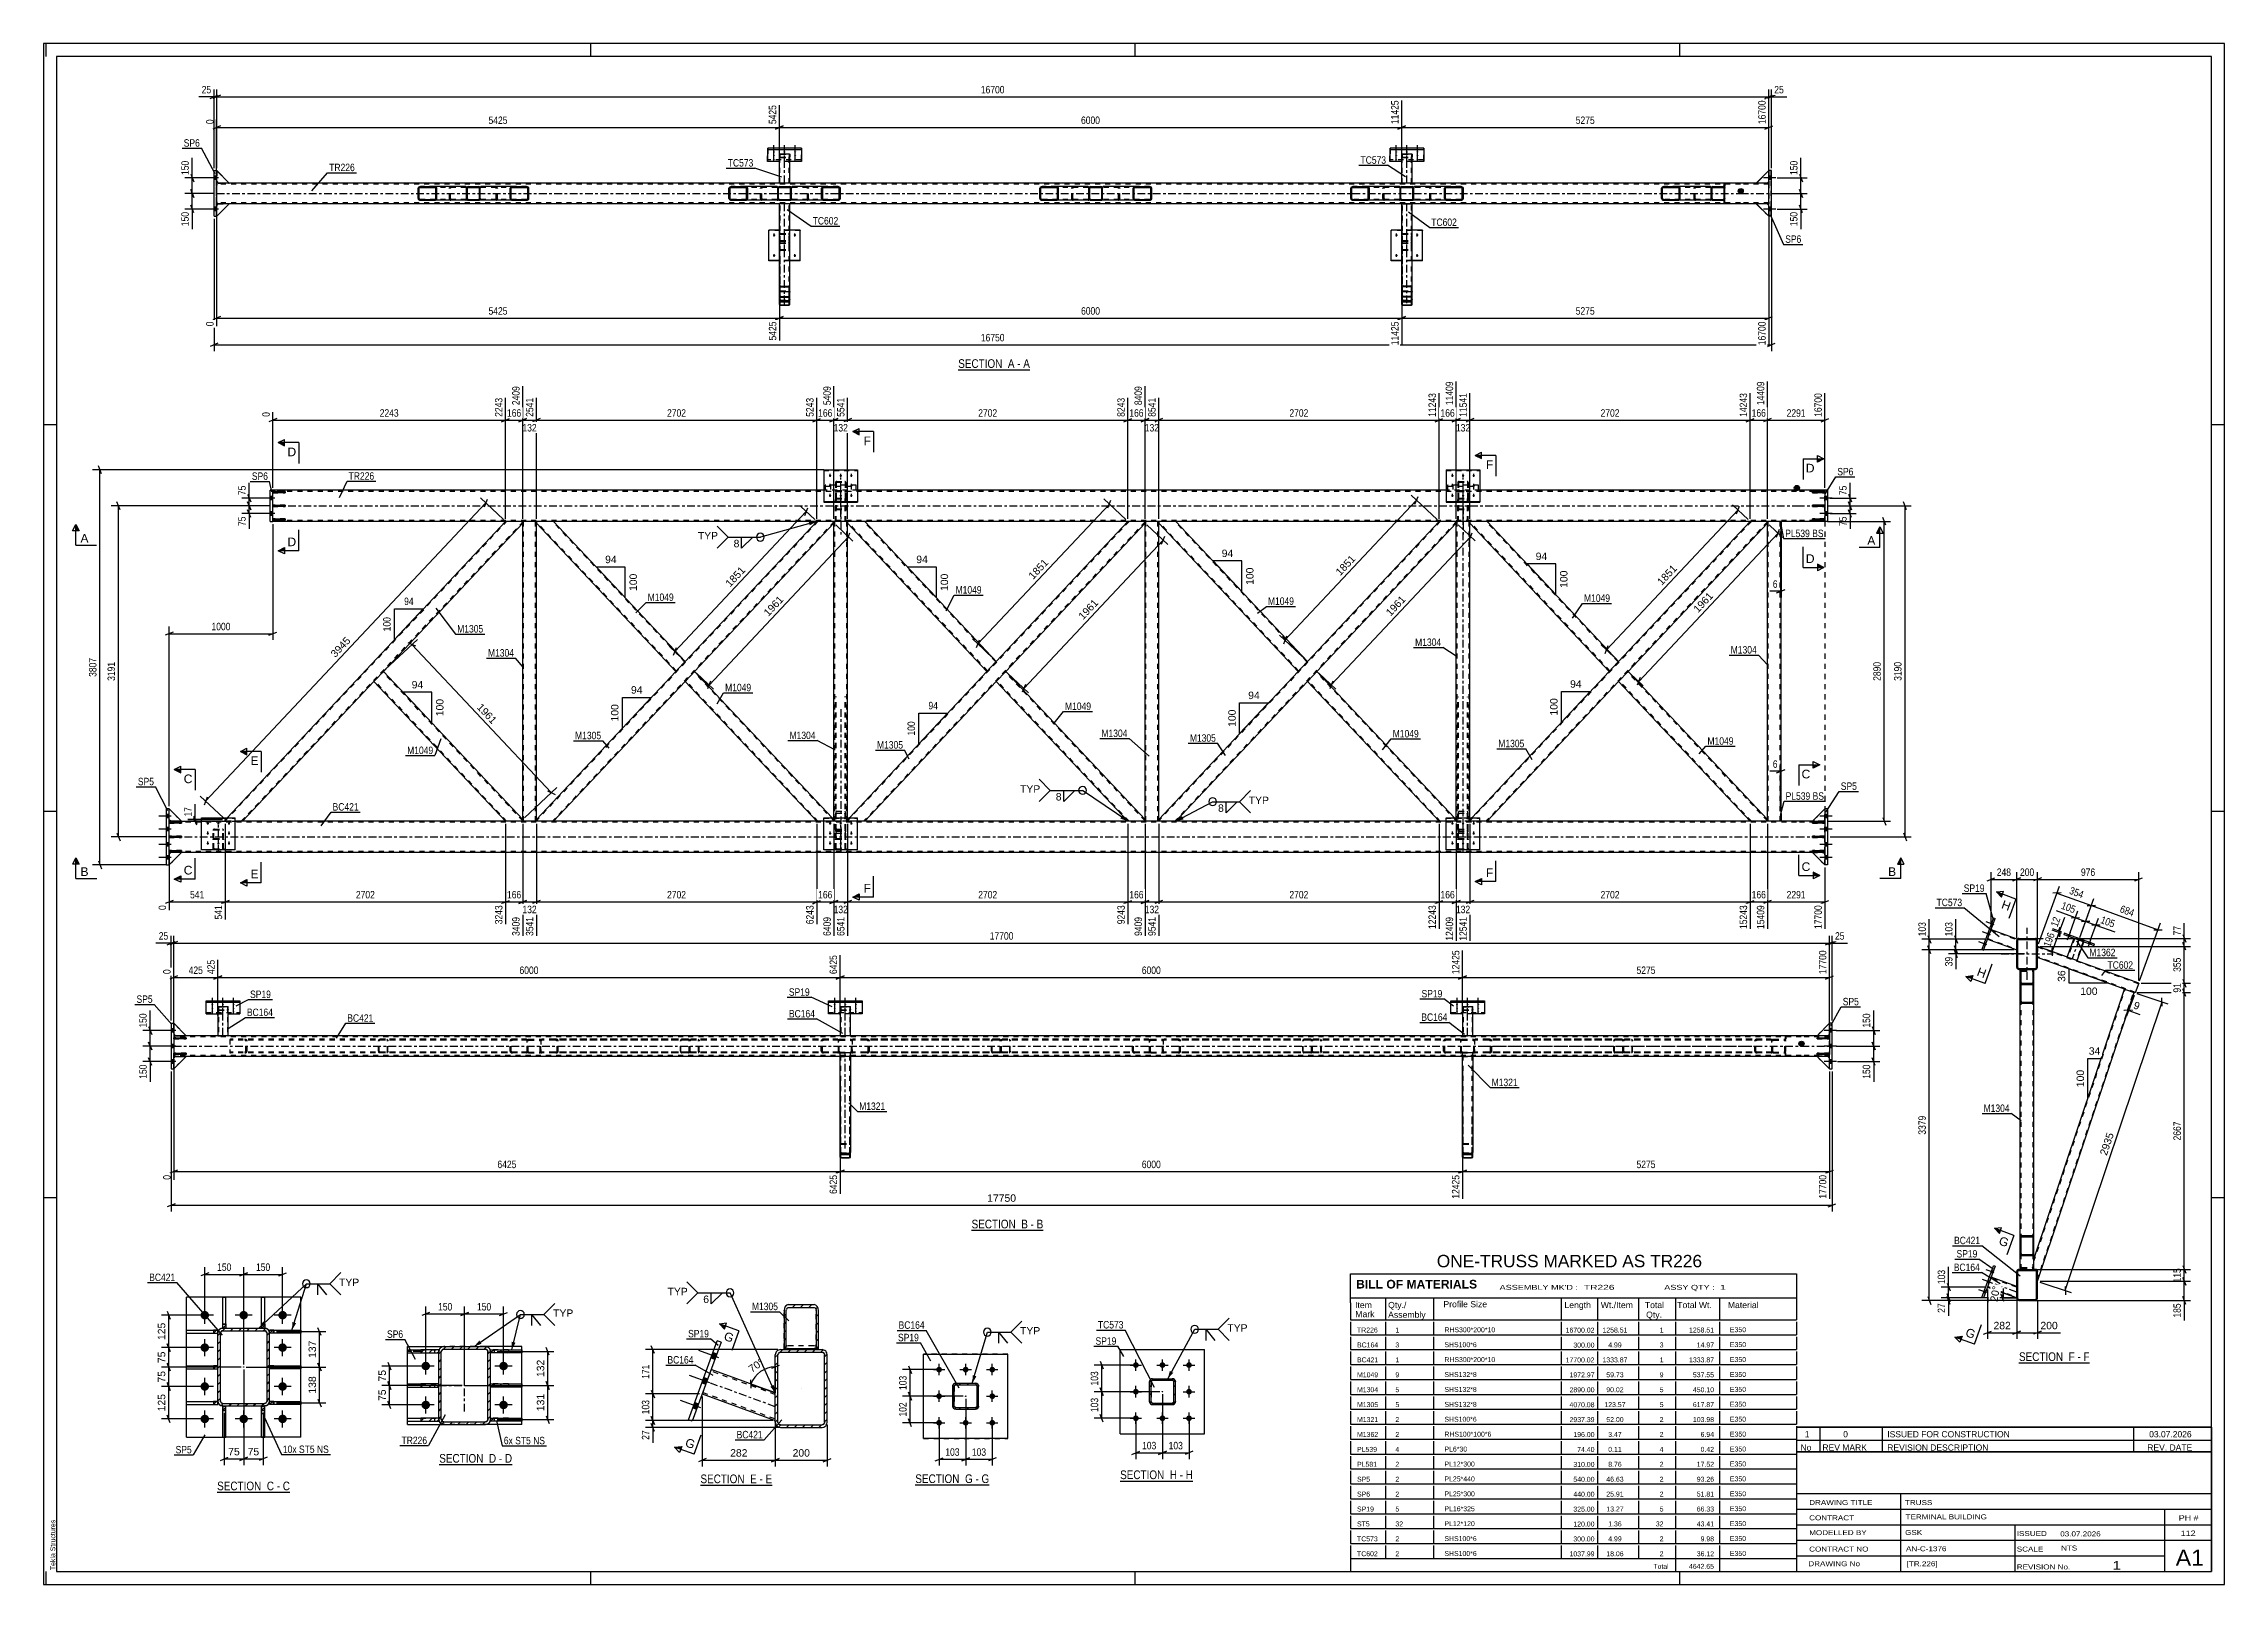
# Model space of a CAD drawing. Header units: millimetres. Extents: x -88 to 753, y -416 to 178.
import ezdxf

# ---------------------------------------------------------------- set-up
doc = ezdxf.new("R2010")
doc.units = ezdxf.units.MM
doc.linetypes.add('DXK_LINE_DOT2', pattern=[3.9198, 1.9599, -1.9599])
doc.linetypes.add('DXK_LINE_DOT3', pattern=[5.9187, 2.979, -0.9799, 0.9799, -0.9799])
doc.styles.add('Arial', font='ARIAL.TTF', dxfattribs={"height": 0.2})
doc.styles.add('Arial Bold', font='ARIALBD.TTF', dxfattribs={"height": 0.2})
doc.styles.add('Arial Narrow', font='ARIALN.TTF', dxfattribs={"height": 0.2})

# ---------------------------------------------------------------- blocks, each defined once
blk = doc.blocks.new('Unknown-761550090-18 - 4575')
at = {"color": 6, "linetype": 'Continuous'}
blk.add_line((64.18, -369.63), (92.25, -369.63), dxfattribs=at)
at = {"color": 0, "linetype": 'Continuous'}
blk.add_wipeout([(82.29, -368.88), (82.29, -365.38), (64.18, -365.38), (64.18, -368.88)], dxfattribs=at)
blk.add_wipeout([(86.11, -368.88), (86.11, -365.38), (83.34, -365.38), (83.34, -368.88)], dxfattribs=at)
at = {"color": 7, "linetype": 'Continuous', "style": 'Arial Narrow'}
blk.add_text('SECTION ', height=3.34, dxfattribs=at).set_placement((64.18, -368.88))
at = {"color": 0, "linetype": 'Continuous'}
blk.add_wipeout([(88.44, -368.88), (88.44, -365.38), (87.16, -365.38), (87.16, -368.88)], dxfattribs=at)
blk.add_wipeout([(92.25, -368.88), (92.25, -365.38), (89.49, -365.38), (89.49, -368.88)], dxfattribs=at)
at = {"color": 7, "linetype": 'Continuous', "style": 'Arial Narrow'}
for s, p in [('D', (83.34, -368.88)), ('-', (87.16, -368.88)), ('D', (89.49, -368.88))]:
    blk.add_text(s, height=3.34, dxfattribs=at).set_placement(p)
blk = doc.blocks.new('Unknown-761550090-17668')
at = {"color": 7, "linetype": 'Continuous'}
for p, q in [((587.6, -355.24), (747.6, -355.24)), ((747.6, -355.24), (587.6, -355.24)), ((587.6, -355.24), (587.6, -360.24)), ((587.6, -360.24), (747.6, -360.24)), ((587.6, -360.24), (587.6, -364.74)), ((587.6, -360.24), (747.6, -360.24)), ((596.6, -355.24), (596.6, -360.24)), ((596.6, -360.24), (596.6, -364.74)), ((620.6, -355.24), (620.6, -360.24)), ((620.6, -360.24), (620.6, -364.74)), ((717.6, -355.24), (717.6, -360.24)), ((717.6, -360.24), (717.6, -364.74)), ((747.6, -355.24), (747.6, -360.24)), ((747.6, -360.24), (747.6, -364.74)), ((747.6, -364.74), (587.6, -364.74))]:
    blk.add_line(p, q, dxfattribs=at)
at = {"color": 7, "linetype": 'Continuous', "style": 'Arial Narrow'}
for s, height, width, p in [('1', 2.39, 1.196471, (590.76, -359.1)), ('0', 2.39, 1.196471, (605.6, -359.1)), ('ISSUED FOR CONSTRUCTION', 2.3861, 1.196471, (622.6, -359.1)), ('03.07.2026', 2.386, 1.196471, (723.6, -359.1)), ('No', 2.386, 1.2, (589.14, -364.24)), ('REV MARK', 2.386, 1.2, (597.6, -364.24)), ('REVISION DESCRIPTION', 2.3861, 1.2, (622.6, -364.24)), ('REV. DATE', 2.386, 1.2, (722.88, -364.24))]:
    blk.add_text(s, height=height, dxfattribs=dict(at, width=width)).set_placement(p)
blk = doc.blocks.new('Unknown-761550090-1163')
at = {"color": 5, "linetype": 'Continuous'}
for p, q in [((752.6, 178.2), (-88.4, 178.2)), ((-88.4, 178.2), (-88.4, -415.8)), ((-87.4, 173.2), (-87.4, 178.2)), ((122.6, 173.2), (122.6, 178.2)), ((332.6, 173.2), (332.6, 178.2)), ((542.6, 173.2), (542.6, 178.2)), ((752.6, -415.8), (752.6, 178.2)), ((747.6, 173.2), (-83.4, 173.2)), ((-83.4, 173.2), (-83.4, -410.8)), ((747.6, -410.8), (747.6, 173.2)), ((-83.4, 31.2), (-88.4, 31.2)), ((752.6, 31.2), (747.6, 31.2)), ((-83.4, -117.8), (-88.4, -117.8)), ((752.6, -117.8), (747.6, -117.8)), ((-83.4, -266.8), (-88.4, -266.8)), ((752.6, -266.8), (747.6, -266.8)), ((-87.4, -415.8), (-87.4, -410.8)), ((-83.4, -410.8), (747.6, -410.8)), ((122.6, -415.8), (122.6, -410.8)), ((332.6, -415.8), (332.6, -410.8)), ((542.6, -415.8), (542.6, -410.8)), ((-88.4, -415.8), (752.6, -415.8))]:
    blk.add_line(p, q, dxfattribs=at)
at = {"color": 174, "linetype": 'Continuous', "style": 'Arial'}
blk.add_text('Tekla Structures', height=1.9102, rotation=90, dxfattribs=at).set_placement((-83.9, -410.3))
blk = doc.blocks.new('Unknown-761550090-17665')
at = {"color": 7, "linetype": 'Continuous'}
for p, q in [((415.6, -296.04), (587.59, -296.04)), ((415.6, -307.29), (415.6, -296.04)), ((587.6, -296.04), (587.6, -307.29)), ((415.6, -305.29), (587.6, -305.29)), ((415.6, -307.29), (415.6, -312.29)), ((429.1, -305.29), (429.1, -313.79)), ((447.6, -305.29), (447.6, -313.79)), ((496.87, -305.29), (496.87, -313.79)), ((510.87, -305.29), (510.87, -313.79)), ((526.6, -305.29), (526.6, -313.79)), ((540.87, -305.29), (540.87, -313.79)), ((557.87, -305.29), (557.87, -313.79)), ((587.6, -307.29), (587.6, -313.79)), ((415.6, -312.29), (415.6, -313.79)), ((415.6, -313.79), (587.6, -313.79)), ((415.6, -314.57), (415.6, -319.54)), ((415.6, -319.54), (587.6, -319.54)), ((429.1, -314.57), (429.1, -319.54)), ((447.6, -314.57), (447.6, -319.54)), ((496.87, -314.57), (496.87, -319.54)), ((510.87, -314.57), (510.87, -319.54)), ((526.6, -314.57), (526.6, -319.54)), ((540.87, -314.57), (540.87, -319.54)), ((557.87, -314.57), (557.87, -319.54)), ((587.6, -314.57), (587.6, -319.54)), ((415.6, -320.32), (415.6, -325.29)), ((415.6, -325.29), (587.6, -325.29)), ((415.6, -326.07), (415.6, -331.04)), ((429.1, -320.32), (429.1, -325.29)), ((429.1, -326.07), (429.1, -331.04)), ((447.6, -320.32), (447.6, -325.29)), ((447.6, -326.07), (447.6, -331.04)), ((496.87, -320.32), (496.87, -325.29)), ((496.87, -326.07), (496.87, -331.04)), ((510.87, -320.32), (510.87, -325.29)), ((510.87, -326.07), (510.87, -331.04)), ((526.6, -320.32), (526.6, -325.29)), ((526.6, -326.07), (526.6, -331.04)), ((540.87, -320.32), (540.87, -325.29)), ((540.87, -326.07), (540.87, -331.04)), ((557.87, -320.32), (557.87, -325.29)), ((557.87, -326.07), (557.87, -331.04)), ((587.6, -320.32), (587.6, -325.29)), ((587.6, -326.07), (587.6, -331.04)), ((415.6, -331.04), (587.6, -331.04)), ((415.6, -331.82), (415.6, -336.79)), ((429.1, -331.82), (429.1, -336.79)), ((447.6, -331.82), (447.6, -336.79)), ((496.87, -331.82), (496.87, -336.79)), ((510.87, -331.82), (510.87, -336.79)), ((526.6, -331.82), (526.6, -336.79)), ((540.87, -331.82), (540.87, -336.79)), ((557.87, -331.82), (557.87, -336.79)), ((587.6, -331.82), (587.6, -336.79)), ((415.6, -336.79), (587.6, -336.79)), ((415.6, -337.57), (415.6, -342.54)), ((415.6, -342.54), (587.6, -342.54)), ((415.6, -343.32), (415.6, -348.29)), ((429.1, -337.57), (429.1, -342.54)), ((429.1, -343.32), (429.1, -348.29)), ((447.6, -337.57), (447.6, -342.54)), ((447.6, -343.32), (447.6, -348.29)), ((496.87, -337.57), (496.87, -342.54)), ((496.87, -343.32), (496.87, -348.29)), ((510.87, -337.57), (510.87, -342.54)), ((510.87, -343.32), (510.87, -348.29)), ((526.6, -337.57), (526.6, -342.54)), ((526.6, -343.32), (526.6, -348.29)), ((540.87, -337.57), (540.87, -342.54)), ((540.87, -343.32), (540.87, -348.29)), ((557.87, -337.57), (557.87, -342.54)), ((557.87, -343.32), (557.87, -348.29)), ((587.6, -337.57), (587.6, -342.54)), ((587.6, -343.32), (587.6, -348.29)), ((415.6, -348.29), (587.6, -348.29)), ((415.6, -349.07), (415.6, -354.04)), ((429.1, -349.07), (429.1, -354.04)), ((447.6, -349.07), (447.6, -354.04)), ((496.87, -349.07), (496.87, -354.04)), ((510.87, -349.07), (510.87, -354.04)), ((526.6, -349.07), (526.6, -354.04)), ((540.87, -349.07), (540.87, -354.04)), ((557.87, -349.07), (557.87, -354.04)), ((587.6, -349.07), (587.6, -354.04)), ((415.6, -354.04), (587.6, -354.04)), ((415.6, -354.82), (415.6, -359.79)), ((415.6, -359.79), (587.6, -359.79)), ((415.6, -360.57), (415.6, -365.54)), ((429.1, -354.82), (429.1, -359.79)), ((429.1, -360.57), (429.1, -365.54)), ((447.6, -354.82), (447.6, -359.79)), ((447.6, -360.57), (447.6, -365.54)), ((496.87, -354.82), (496.87, -359.79)), ((496.87, -360.57), (496.87, -365.54)), ((510.87, -354.82), (510.87, -359.79)), ((510.87, -360.57), (510.87, -365.54)), ((526.6, -354.82), (526.6, -359.79)), ((526.6, -360.57), (526.6, -365.54)), ((540.87, -354.82), (540.87, -359.79)), ((540.87, -360.57), (540.87, -365.54)), ((557.87, -354.82), (557.87, -359.79)), ((557.87, -360.57), (557.87, -365.54)), ((587.6, -354.82), (587.6, -359.79)), ((587.6, -360.57), (587.6, -365.54)), ((415.6, -365.54), (587.6, -365.54)), ((415.6, -366.32), (415.6, -371.29)), ((429.1, -366.32), (429.1, -371.29)), ((447.6, -366.32), (447.6, -371.29)), ((496.87, -366.32), (496.87, -371.29)), ((510.87, -366.32), (510.87, -371.29)), ((526.6, -366.32), (526.6, -371.29)), ((540.87, -366.32), (540.87, -371.29)), ((557.87, -366.32), (557.87, -371.29)), ((587.6, -366.32), (587.6, -371.29)), ((415.6, -371.29), (587.6, -371.29)), ((415.6, -372.07), (415.6, -377.04)), ((415.6, -377.04), (587.6, -377.04)), ((415.6, -377.82), (415.6, -382.79)), ((429.1, -372.07), (429.1, -377.04)), ((429.1, -377.82), (429.1, -382.79)), ((447.6, -372.07), (447.6, -377.04)), ((447.6, -377.82), (447.6, -382.79)), ((496.87, -372.07), (496.87, -377.04)), ((496.87, -377.82), (496.87, -382.79)), ((510.87, -372.07), (510.87, -377.04)), ((510.87, -377.82), (510.87, -382.79)), ((526.6, -372.07), (526.6, -377.04)), ((526.6, -377.82), (526.6, -382.79)), ((540.87, -372.07), (540.87, -377.04)), ((540.87, -377.82), (540.87, -382.79)), ((557.87, -372.07), (557.87, -377.04)), ((557.87, -377.82), (557.87, -382.79)), ((587.6, -372.07), (587.6, -377.04)), ((587.6, -377.82), (587.6, -382.79)), ((415.6, -382.79), (587.6, -382.79)), ((415.6, -383.57), (415.6, -388.54)), ((429.1, -383.57), (429.1, -388.54)), ((447.6, -383.57), (447.6, -388.54)), ((496.87, -383.57), (496.87, -388.54)), ((510.87, -383.57), (510.87, -388.54)), ((526.6, -383.57), (526.6, -388.54)), ((540.87, -383.57), (540.87, -388.54)), ((557.87, -383.57), (557.87, -388.54)), ((587.6, -383.57), (587.6, -388.54)), ((415.6, -388.54), (587.6, -388.54)), ((415.6, -389.32), (415.6, -394.29)), ((415.6, -394.29), (587.6, -394.29)), ((415.6, -395.07), (415.6, -400.04)), ((429.1, -389.32), (429.1, -394.29)), ((429.1, -395.07), (429.1, -400.04)), ((447.6, -389.32), (447.6, -394.29)), ((447.6, -395.07), (447.6, -400.04)), ((496.87, -389.32), (496.87, -394.29)), ((496.87, -395.07), (496.87, -400.04)), ((510.87, -389.32), (510.87, -394.29)), ((510.87, -395.07), (510.87, -400.04)), ((526.6, -389.32), (526.6, -394.29)), ((526.6, -395.07), (526.6, -400.04)), ((540.87, -389.32), (540.87, -394.29)), ((540.87, -395.07), (540.87, -400.04)), ((557.87, -389.32), (557.87, -394.29)), ((557.87, -395.07), (557.87, -400.04)), ((587.6, -389.32), (587.6, -394.29)), ((587.6, -395.07), (587.6, -400.04)), ((415.6, -400.04), (587.6, -400.04)), ((415.6, -400.82), (415.6, -405.8)), ((429.1, -400.82), (429.1, -405.8)), ((447.6, -400.82), (447.6, -405.8)), ((496.87, -400.82), (496.87, -405.8)), ((510.87, -400.82), (510.87, -405.8)), ((526.6, -400.82), (526.6, -405.8)), ((540.87, -400.82), (540.87, -405.8)), ((557.87, -400.82), (557.87, -405.8)), ((587.6, -400.82), (587.6, -405.8)), ((415.6, -405.8), (587.6, -405.8)), ((415.6, -405.8), (587.6, -405.8)), ((415.6, -405.8), (415.6, -410.8)), ((415.6, -410.8), (587.6, -410.8)), ((540.87, -405.8), (540.87, -410.8)), ((557.87, -405.8), (557.87, -410.8)), ((587.6, -405.8), (587.6, -410.8))]:
    blk.add_line(p, q, dxfattribs=at)
at = {"color": 7}
for s, height, style, p in [('BILL OF MATERIALS', 3.3405, 'Arial Bold', (417.75, -301.73)), ('Mark', 2.388, 'Arial', (417.43, -312.79)), ('Profile Size', 2.3877, 'Arial', (451.41, -308.97))]:
    blk.add_text(s, height=height, dxfattribs=dict(at, style=style)).set_placement(p)
at = {"color": 7, "linetype": 'Continuous', "style": 'Arial Narrow'}
for s, height, width, p in [("ASSEMBLY MK'D :", 1.9089, 1.6, (473.1, -302.24)), ('TR226', 1.909, 1.794707, (505.6, -302.24)), ('ASSY QTY :', 1.909, 1.6, (536.6, -302.24)), ('1', 1.91, 1.794707, (558.1, -302.24))]:
    blk.add_text(s, height=height, dxfattribs=dict(at, width=width)).set_placement(p)
at = {"color": 7, "linetype": 'Continuous'}
for s, height, style, p in [('Item', 2.388, 'Arial', (417.34, -309.29)), ('Assembly', 2.388, 'Arial', (430.1, -313.02)), ('Qty./', 2.388, 'Arial', (430.1, -309.29)), ('Length', 2.388, 'Arial', (498.1, -309.29)), ('Wt./Item', 2.388, 'Arial', (512.1, -309.29)), ('Total', 2.388, 'Arial', (529.1, -309.29)), ('Qty.', 2.388, 'Arial', (529.6, -313.02)), ('Total Wt.', 2.388, 'Arial', (541.6, -309.29)), ('Material', 2.388, 'Arial', (561.1, -309.29)), ('TR226', 1.91, 'Arial', (418.1, -318.7)), ('1', 1.91, 'Arial', (432.91, -318.7)), ('RHS300*200*10', 1.9102, 'Arial', (451.81, -318.6)), ('16700.02', 1.91, 'Arial', (498.56, -318.74)), ('1258.51', 1.91, 'Arial', (512.76, -318.7)), ('1', 1.91, 'Arial', (534.82, -318.7)), ('1258.51', 1.91, 'Arial', (546.15, -318.7)), ('E350', 1.91, 'Arial', (561.91, -318.57)), ('BC164', 1.91, 'Arial', (418.1, -324.45)), ('3', 1.91, 'Arial', (432.91, -324.45)), ('SHS100*6', 1.91, 'Arial', (451.81, -324.35)), ('300.00', 1.91, 'Arial', (501.53, -324.49)), ('4.99', 1.91, 'Arial', (514.98, -324.45)), ('3', 1.91, 'Arial', (534.82, -324.45)), ('14.97', 1.91, 'Arial', (549.12, -324.45)), ('E350', 1.91, 'Arial', (561.91, -324.32)), ('BC421', 1.91, 'Arial', (418.1, -330.2)), ('M1049', 1.91, 'Arial', (418.1, -335.95)), ('9', 1.91, 'Arial', (432.91, -335.95)), ('1', 1.91, 'Arial', (432.91, -330.2)), ('SHS132*8', 1.91, 'Arial', (451.81, -335.85)), ('RHS300*200*10', 1.9102, 'Arial', (451.81, -330.1)), ('17700.02', 1.91, 'Arial', (498.56, -330.24)), ('1972.97', 1.91, 'Arial', (500.05, -335.99)), ('1333.87', 1.91, 'Arial', (512.76, -330.2)), ('59.73', 1.91, 'Arial', (514.24, -335.95)), ('9', 1.91, 'Arial', (534.82, -335.95)), ('1', 1.91, 'Arial', (534.82, -330.2)), ('1333.87', 1.91, 'Arial', (546.15, -330.2)), ('537.55', 1.91, 'Arial', (547.63, -335.95)), ('E350', 1.91, 'Arial', (561.91, -330.07)), ('E350', 1.91, 'Arial', (561.91, -335.82)), ('M1304', 1.91, 'Arial', (418.1, -341.7)), ('5', 1.91, 'Arial', (432.91, -341.7)), ('SHS132*8', 1.91, 'Arial', (451.81, -341.6)), ('2890.00', 1.91, 'Arial', (500.05, -341.74)), ('90.02', 1.91, 'Arial', (514.24, -341.7)), ('5', 1.91, 'Arial', (534.82, -341.7)), ('450.10', 1.91, 'Arial', (547.63, -341.7)), ('E350', 1.91, 'Arial', (561.91, -341.57)), ('M1305', 1.91, 'Arial', (418.1, -347.45)), ('M1321', 1.91, 'Arial', (418.1, -353.2)), ('5', 1.91, 'Arial', (432.91, -347.45)), ('2', 1.91, 'Arial', (432.91, -353.2)), ('SHS132*8', 1.91, 'Arial', (451.81, -347.35)), ('SHS100*6', 1.91, 'Arial', (451.81, -353.1)), ('4070.08', 1.91, 'Arial', (500.05, -347.49)), ('2937.39', 1.91, 'Arial', (500.05, -353.24)), ('123.57', 1.91, 'Arial', (513.5, -347.45)), ('52.00', 1.91, 'Arial', (514.24, -353.2)), ('5', 1.91, 'Arial', (534.82, -347.45)), ('2', 1.91, 'Arial', (534.82, -353.2)), ('617.87', 1.91, 'Arial', (547.63, -347.45)), ('103.98', 1.91, 'Arial', (547.63, -353.2)), ('E350', 1.91, 'Arial', (561.91, -347.32)), ('E350', 1.91, 'Arial', (561.91, -353.07)), ('M1362', 1.91, 'Arial', (418.1, -358.95)), ('2', 1.91, 'Arial', (432.91, -358.95)), ('RHS100*100*6', 1.9102, 'Arial', (451.81, -358.85)), ('196.00', 1.91, 'Arial', (501.53, -358.99)), ('3.47', 1.91, 'Arial', (514.98, -358.95)), ('2', 1.91, 'Arial', (534.82, -358.95)), ('6.94', 1.91, 'Arial', (550.6, -358.95)), ('E350', 1.91, 'Arial', (561.91, -358.82)), ('PL539', 1.91, 'Arial', (418.1, -364.7)), ('PL581', 1.91, 'Arial', (418.1, -370.45)), ('4', 1.91, 'Arial', (432.91, -364.7)), ('2', 1.91, 'Arial', (432.91, -370.45)), ('PL6*30', 1.91, 'Arial', (451.81, -364.6)), ('PL12*300', 1.91, 'Arial', (451.81, -370.35)), ('310.00', 1.91, 'Arial', (501.53, -370.49)), ('74.40', 1.91, 'Arial', (503.01, -364.74)), ('0.11', 1.91, 'Arial', (514.98, -364.7)), ('8.76', 1.91, 'Arial', (514.98, -370.45)), ('4', 1.91, 'Arial', (534.82, -364.7)), ('2', 1.91, 'Arial', (534.82, -370.45)), ('17.52', 1.91, 'Arial', (549.12, -370.45)), ('0.42', 1.91, 'Arial', (550.6, -364.7)), ('E350', 1.91, 'Arial', (561.91, -364.57)), ('E350', 1.91, 'Arial', (561.91, -370.32)), ('SP5', 1.91, 'Arial', (418.1, -376.2)), ('2', 1.91, 'Arial', (432.91, -376.2)), ('PL25*440', 1.91, 'Arial', (451.81, -376.1)), ('540.00', 1.91, 'Arial', (501.53, -376.24)), ('46.63', 1.91, 'Arial', (514.24, -376.2)), ('2', 1.91, 'Arial', (534.82, -376.2)), ('93.26', 1.91, 'Arial', (549.12, -376.2)), ('E350', 1.91, 'Arial', (561.91, -376.07)), ('SP6', 1.91, 'Arial', (418.1, -381.95)), ('SP19', 1.91, 'Arial', (418.1, -387.7)), ('5', 1.91, 'Arial', (432.91, -387.7)), ('2', 1.91, 'Arial', (432.91, -381.95)), ('PL25*300', 1.91, 'Arial', (451.81, -381.85)), ('PL16*325', 1.91, 'Arial', (451.81, -387.6)), ('440.00', 1.91, 'Arial', (501.53, -381.99)), ('325.00', 1.91, 'Arial', (501.53, -387.74)), ('25.91', 1.91, 'Arial', (514.24, -381.95)), ('13.27', 1.91, 'Arial', (514.24, -387.7)), ('5', 1.91, 'Arial', (534.82, -387.7)), ('2', 1.91, 'Arial', (534.82, -381.95)), ('51.81', 1.91, 'Arial', (549.12, -381.95)), ('66.33', 1.91, 'Arial', (549.12, -387.7)), ('E350', 1.91, 'Arial', (561.91, -381.82)), ('E350', 1.91, 'Arial', (561.91, -387.57)), ('ST5', 1.91, 'Arial', (418.1, -393.45)), ('32', 1.91, 'Arial', (432.91, -393.45)), ('PL12*120', 1.91, 'Arial', (451.81, -393.35)), ('120.00', 1.91, 'Arial', (501.53, -393.49)), ('1.36', 1.91, 'Arial', (514.98, -393.45)), ('32', 1.91, 'Arial', (533.33, -393.45)), ('43.41', 1.91, 'Arial', (549.12, -393.45)), ('E350', 1.91, 'Arial', (561.91, -393.32)), ('TC573', 1.91, 'Arial', (418.1, -399.2)), ('TC602', 1.91, 'Arial', (418.1, -404.95)), ('2', 1.91, 'Arial', (432.91, -399.2)), ('2', 1.91, 'Arial', (432.91, -404.95)), ('SHS100*6', 1.91, 'Arial', (451.81, -399.1)), ('SHS100*6', 1.91, 'Arial', (451.81, -404.85)), ('1037.99', 1.91, 'Arial', (500.05, -404.99)), ('300.00', 1.91, 'Arial', (501.53, -399.24)), ('18.06', 1.91, 'Arial', (514.24, -404.95)), ('4.99', 1.91, 'Arial', (514.98, -399.2)), ('2', 1.91, 'Arial', (534.82, -399.2)), ('2', 1.91, 'Arial', (534.82, -404.95)), ('36.12', 1.91, 'Arial', (549.12, -404.95)), ('9.98', 1.91, 'Arial', (550.6, -399.2)), ('E350', 1.91, 'Arial', (561.91, -399.07)), ('E350', 1.91, 'Arial', (561.91, -404.82)), ('Total', 1.909, 'Arial Narrow', (532.43, -409.8)), ('4642.65', 1.91, 'Arial', (546.11, -409.8))]:
    blk.add_text(s, height=height, dxfattribs=dict(at, style=style)).set_placement(p)
blk = doc.blocks.new('Unknown-761550090-17666')
at = {"color": 2, "linetype": 'Continuous'}
blk.add_line((441.6, -296.04), (559.1, -296.04), dxfattribs=at)
at = {"color": 7, "style": 'Arial'}
blk.add_text('ONE-TRUSS MARKED AS TR226', height=4.7754, dxfattribs=at).set_placement((448.86, -293.54))
blk = doc.blocks.new('Unknown-761550090-17667')
at = {"color": 7, "linetype": 'Continuous'}
for p, q in [((587.6, -364.74), (587.6, -410.8)), ((587.6, -364.74), (747.6, -364.74)), ((747.6, -364.8), (747.6, -410.8)), ((587.6, -380.8), (747.6, -380.8)), ((587.6, -386.8), (747.6, -386.8)), ((627.74, -380.8), (627.74, -410.8)), ((729.6, -410.74), (729.6, -386.74)), ((587.6, -392.8), (747.6, -392.8)), ((671.74, -392.8), (671.74, -410.8)), ((587.6, -398.8), (747.6, -398.8)), ((587.6, -404.8), (729.6, -404.8)), ((587.6, -410.8), (747.6, -410.8))]:
    blk.add_line(p, q, dxfattribs=at)
at = {"color": 7, "style": 'Arial Narrow'}
for s, height, width, p in [('DRAWING TITLE', 1.9089, 1.425378, (592.48, -385.19)), ('TRUSS', 1.909, 1.425378, (629.4, -385.21)), ('CONTRACT', 1.909, 1.425378, (592.48, -391.09)), ('MODELLED BY', 1.9089, 1.425378, (592.48, -396.81)), ('GSK', 1.909, 1.425378, (629.48, -396.75)), ('TERMINAL BUILDING', 1.9089, 1.425378, (629.66, -390.72)), ('ISSUED', 1.909, 1.425378, (672.54, -397.15)), ('CONTRACT NO', 1.9089, 1.425378, (592.48, -403.14)), ('AN-C-1376', 1.909, 1.425378, (629.82, -403.02)), ('SCALE', 1.909, 1.425378, (672.54, -403.15)), ('03.07.2026', 1.909, 1.425378, (689.29, -397.28)), ('A1', 6.204, 1.25, (733.84, -408.6)), ('DRAWING No', 1.909, 1.425378, (592.16, -408.8)), ('[TR.226]', 1.909, 1.425378, (630.06, -408.81)), ('REVISION No.', 1.9089, 1.425378, (672.54, -410.03)), ('1', 3.34, 1.5, (709.51, -410.12))]:
    blk.add_text(s, height=height, dxfattribs=dict(at, width=width)).set_placement(p)
at = {"color": 7, "linetype": 'Continuous', "style": 'Arial Narrow'}
for s, height, width, p in [('PH #', 2.1, 1.42538, (735, -391.24)), ('112', 2.1, 1.42538, (735.79, -397.14)), ('NTS', 1.909, 1.425378, (689.6, -402.74))]:
    blk.add_text(s, height=height, dxfattribs=dict(at, width=width)).set_placement(p)
blk = doc.blocks.new('Unknown-761550090-19 - 4868')
at = {"color": 6, "linetype": 'Continuous'}
blk.add_line((264.31, 52.43), (291.96, 52.43), dxfattribs=at)
at = {"color": 0, "linetype": 'Continuous'}
blk.add_wipeout([(282.42, 53.18), (282.42, 56.68), (264.31, 56.68), (264.31, 53.18)], dxfattribs=at)
blk.add_wipeout([(286.03, 53.18), (286.03, 56.68), (283.47, 56.68), (283.47, 53.18)], dxfattribs=at)
at = {"color": 7, "linetype": 'Continuous', "style": 'Arial Narrow'}
blk.add_text('SECTION ', height=3.34, dxfattribs=at).set_placement((264.31, 53.18))
at = {"color": 0, "linetype": 'Continuous'}
blk.add_wipeout([(288.35, 53.18), (288.35, 56.68), (287.08, 56.68), (287.08, 53.18)], dxfattribs=at)
blk.add_wipeout([(291.96, 53.18), (291.96, 56.68), (289.4, 56.68), (289.4, 53.18)], dxfattribs=at)
at = {"color": 7, "linetype": 'Continuous', "style": 'Arial Narrow'}
for s, p in [('A', (283.47, 53.18)), ('-', (287.08, 53.18)), ('A', (289.4, 53.18))]:
    blk.add_text(s, height=3.34, dxfattribs=at).set_placement(p)
blk = doc.blocks.new('Unknown-761550090-12 - 1283')
at = {"color": 6, "linetype": 'Continuous'}
blk.add_line((326.75, -375.96), (354.82, -375.96), dxfattribs=at)
at = {"color": 0, "linetype": 'Continuous'}
blk.add_wipeout([(344.86, -375.21), (344.86, -371.71), (326.75, -371.71), (326.75, -375.21)], dxfattribs=at)
blk.add_wipeout([(348.68, -375.21), (348.68, -371.71), (345.91, -371.71), (345.91, -375.21)], dxfattribs=at)
at = {"color": 7, "linetype": 'Continuous', "style": 'Arial Narrow'}
blk.add_text('SECTION ', height=3.34, dxfattribs=at).set_placement((326.75, -375.21))
at = {"color": 0, "linetype": 'Continuous'}
blk.add_wipeout([(351, -375.21), (351, -371.71), (349.73, -371.71), (349.73, -375.21)], dxfattribs=at)
blk.add_wipeout([(354.82, -375.21), (354.82, -371.71), (352.05, -371.71), (352.05, -375.21)], dxfattribs=at)
at = {"color": 7, "linetype": 'Continuous', "style": 'Arial Narrow'}
for s, p in [('H', (345.91, -375.21)), ('-', (349.73, -375.21)), ('H', (352.05, -375.21))]:
    blk.add_text(s, height=3.34, dxfattribs=at).set_placement(p)
blk = doc.blocks.new('Unknown-761550090-13 - 3825')
at = {"color": 6, "linetype": 'Continuous'}
blk.add_line((164.9, -377.54), (192.55, -377.54), dxfattribs=at)
at = {"color": 0, "linetype": 'Continuous'}
blk.add_wipeout([(183.01, -376.79), (183.01, -373.29), (164.9, -373.29), (164.9, -376.79)], dxfattribs=at)
blk.add_wipeout([(186.62, -376.79), (186.62, -373.29), (184.06, -373.29), (184.06, -376.79)], dxfattribs=at)
at = {"color": 7, "linetype": 'Continuous', "style": 'Arial Narrow'}
blk.add_text('SECTION ', height=3.34, dxfattribs=at).set_placement((164.9, -376.79))
at = {"color": 0, "linetype": 'Continuous'}
blk.add_wipeout([(188.94, -376.79), (188.94, -373.29), (187.67, -373.29), (187.67, -376.79)], dxfattribs=at)
blk.add_wipeout([(192.55, -376.79), (192.55, -373.29), (189.99, -373.29), (189.99, -376.79)], dxfattribs=at)
at = {"color": 7, "linetype": 'Continuous', "style": 'Arial Narrow'}
for s, p in [('E', (184.06, -376.79)), ('-', (187.67, -376.79)), ('E', (189.99, -376.79))]:
    blk.add_text(s, height=3.34, dxfattribs=at).set_placement(p)
blk = doc.blocks.new('Unknown-761550090-14 - 3457')
at = {"color": 6, "linetype": 'Continuous'}
blk.add_line((-21.48, -380.27), (6.59, -380.27), dxfattribs=at)
at = {"color": 0, "linetype": 'Continuous'}
blk.add_wipeout([(-3.37, -379.52), (-3.37, -376.02), (-21.48, -376.02), (-21.48, -379.52)], dxfattribs=at)
blk.add_wipeout([(0.45, -379.52), (0.45, -376.02), (-2.32, -376.02), (-2.32, -379.52)], dxfattribs=at)
at = {"color": 7, "linetype": 'Continuous', "style": 'Arial Narrow'}
blk.add_text('SECTION ', height=3.34, dxfattribs=at).set_placement((-21.48, -379.52))
at = {"color": 0, "linetype": 'Continuous'}
blk.add_wipeout([(2.77, -379.52), (2.77, -376.02), (1.5, -376.02), (1.5, -379.52)], dxfattribs=at)
blk.add_wipeout([(6.59, -379.52), (6.59, -376.02), (3.82, -376.02), (3.82, -379.52)], dxfattribs=at)
at = {"color": 7, "linetype": 'Continuous', "style": 'Arial Narrow'}
for s, p in [('C', (-2.32, -379.52)), ('-', (1.5, -379.52)), ('C', (3.82, -379.52))]:
    blk.add_text(s, height=3.34, dxfattribs=at).set_placement(p)
blk = doc.blocks.new('Unknown-761550090-15 - 4053')
at = {"color": 6, "linetype": 'Continuous'}
blk.add_line((247.77, -377.48), (276.27, -377.48), dxfattribs=at)
at = {"color": 0, "linetype": 'Continuous'}
blk.add_wipeout([(265.88, -376.73), (265.88, -373.23), (247.77, -373.23), (247.77, -376.73)], dxfattribs=at)
blk.add_wipeout([(269.92, -376.73), (269.92, -373.23), (266.93, -373.23), (266.93, -376.73)], dxfattribs=at)
at = {"color": 7, "linetype": 'Continuous', "style": 'Arial Narrow'}
blk.add_text('SECTION ', height=3.34, dxfattribs=at).set_placement((247.77, -376.73))
at = {"color": 0, "linetype": 'Continuous'}
blk.add_wipeout([(272.24, -376.73), (272.24, -373.23), (270.97, -373.23), (270.97, -376.73)], dxfattribs=at)
blk.add_wipeout([(276.27, -376.73), (276.27, -373.23), (273.29, -373.23), (273.29, -376.73)], dxfattribs=at)
at = {"color": 7, "linetype": 'Continuous', "style": 'Arial Narrow'}
for s, p in [('G', (266.93, -376.73)), ('-', (270.97, -376.73)), ('G', (273.29, -376.73))]:
    blk.add_text(s, height=3.34, dxfattribs=at).set_placement(p)
blk = doc.blocks.new('Unknown-761550090-16 - 4208')
at = {"color": 6, "linetype": 'Continuous'}
blk.add_line((673.39, -330.43), (700.6, -330.43), dxfattribs=at)
at = {"color": 0, "linetype": 'Continuous'}
blk.add_wipeout([(691.5, -329.68), (691.5, -326.18), (673.39, -326.18), (673.39, -329.68)], dxfattribs=at)
blk.add_wipeout([(694.89, -329.68), (694.89, -326.18), (692.55, -326.18), (692.55, -329.68)], dxfattribs=at)
at = {"color": 7, "linetype": 'Continuous', "style": 'Arial Narrow'}
blk.add_text('SECTION ', height=3.34, dxfattribs=at).set_placement((673.39, -329.68))
at = {"color": 0, "linetype": 'Continuous'}
blk.add_wipeout([(697.21, -329.68), (697.21, -326.18), (695.94, -326.18), (695.94, -329.68)], dxfattribs=at)
blk.add_wipeout([(700.6, -329.68), (700.6, -326.18), (698.26, -326.18), (698.26, -329.68)], dxfattribs=at)
at = {"color": 7, "linetype": 'Continuous', "style": 'Arial Narrow'}
for s, p in [('F', (692.55, -329.68)), ('F', (698.26, -329.68)), ('-', (695.94, -329.68))]:
    blk.add_text(s, height=3.34, dxfattribs=at).set_placement(p)
blk = doc.blocks.new('Unknown-761550090-20 - 5109')
at = {"color": 6, "linetype": 'Continuous'}
blk.add_line((269.47, -279.3), (297.11, -279.3), dxfattribs=at)
at = {"color": 0, "linetype": 'Continuous'}
blk.add_wipeout([(287.58, -278.55), (287.58, -275.05), (269.47, -275.05), (269.47, -278.55)], dxfattribs=at)
blk.add_wipeout([(291.18, -278.55), (291.18, -275.05), (288.63, -275.05), (288.63, -278.55)], dxfattribs=at)
at = {"color": 7, "linetype": 'Continuous', "style": 'Arial Narrow'}
blk.add_text('SECTION ', height=3.34, dxfattribs=at).set_placement((269.47, -278.55))
at = {"color": 0, "linetype": 'Continuous'}
blk.add_wipeout([(293.51, -278.55), (293.51, -275.05), (292.23, -275.05), (292.23, -278.55)], dxfattribs=at)
blk.add_wipeout([(297.11, -278.55), (297.11, -275.05), (294.56, -275.05), (294.56, -278.55)], dxfattribs=at)
at = {"color": 7, "linetype": 'Continuous', "style": 'Arial Narrow'}
for s, p in [('B', (288.63, -278.55)), ('-', (292.23, -278.55)), ('B', (294.56, -278.55))]:
    blk.add_text(s, height=3.34, dxfattribs=at).set_placement(p)
blk = doc.blocks.new('Part-761550090-4636 - 4575')
at = {"linetype": 'Continuous'}
h = blk.add_hatch(dxfattribs=at)
h.set_pattern_fill('', scale=0.7, style=0, pattern_type=0)
h.set_pattern_definition([(45, (57.0918, -352.8664), (-1.57154, 1.57154), [])])
h.paths.add_polyline_path([(57.09, -351.67), (57.09, -352.87), (63.97, -352.87), (63.97, -351.67)])
at = {"color": 2, "linetype": 'Continuous'}
for p, q in [((51.97, -351.67), (57.09, -351.67)), ((51.97, -352.87), (51.97, -351.67)), ((51.97, -352.87), (57.09, -352.87)), ((63.97, -351.67), (57.09, -351.67)), ((57.09, -351.67), (57.09, -352.87)), ((57.09, -352.87), (63.97, -352.87)), ((63.97, -352.87), (63.97, -351.67))]:
    blk.add_line(p, q, dxfattribs=at)
at = {"color": 7, "linetype": 'DXK_LINE_DOT2'}
for p, q in [((57.09, -351.67), (63.97, -351.67)), ((57.09, -352.87), (63.97, -352.87)), ((62.47, -352.87), (62.47, -351.67)), ((63.97, -352.87), (63.97, -351.67))]:
    blk.add_line(p, q, dxfattribs=at)
blk = doc.blocks.new('Part-761550090-4612 - 4575')
at = {"linetype": 'Continuous'}
h = blk.add_hatch(dxfattribs=at)
h.set_pattern_fill('', scale=0.7, style=0, pattern_type=0)
h.set_pattern_definition([(45, (57.0918, -326.5664), (-1.57154, 1.57154), [])])
h.paths.add_polyline_path([(57.09, -325.37), (57.09, -326.57), (63.97, -326.57), (63.97, -325.37)])
at = {"color": 2, "linetype": 'Continuous'}
for p, q in [((51.97, -325.37), (57.09, -325.37)), ((51.97, -326.57), (51.97, -325.37)), ((51.97, -326.57), (57.09, -326.57)), ((63.97, -325.37), (57.09, -325.37)), ((57.09, -325.37), (57.09, -326.57)), ((57.09, -326.57), (63.97, -326.57)), ((63.97, -326.57), (63.97, -325.37))]:
    blk.add_line(p, q, dxfattribs=at)
at = {"color": 7, "linetype": 'DXK_LINE_DOT3'}
for p, q in [((57.09, -325.97), (51.97, -325.97)), ((63.97, -325.97), (63.97, -325.97))]:
    blk.add_line(p, q, dxfattribs=at)
at = {"color": 7, "linetype": 'DXK_LINE_DOT2'}
for p, q in [((57.09, -325.37), (63.97, -325.37)), ((57.09, -326.57), (63.97, -326.57)), ((62.47, -326.57), (62.47, -325.37)), ((63.97, -326.57), (63.97, -325.37))]:
    blk.add_line(p, q, dxfattribs=at)
blk = doc.blocks.new('Part-761550090-4597 - 4575')
at = {"linetype": 'Continuous'}
h = blk.add_hatch(dxfattribs=at)
h.set_pattern_fill('', scale=0.7, style=0, pattern_type=0)
h.set_pattern_definition([(45, (83.9675, -326.5664), (-1.57154, 1.57154), [])])
h.paths.add_polyline_path([(83.97, -325.37), (83.97, -326.57), (90.84, -326.57), (90.84, -325.37)])
at = {"color": 7, "linetype": 'DXK_LINE_DOT2'}
for p, q in [((83.97, -326.57), (83.97, -325.37)), ((90.84, -325.37), (83.97, -325.37)), ((90.84, -326.57), (83.97, -326.57)), ((85.47, -326.57), (85.47, -325.37))]:
    blk.add_line(p, q, dxfattribs=at)
at = {"color": 2, "linetype": 'Continuous'}
for p, q in [((83.97, -326.57), (83.97, -325.37)), ((83.97, -325.37), (90.84, -325.37)), ((90.84, -326.57), (83.97, -326.57)), ((90.84, -325.37), (95.97, -325.37)), ((90.84, -325.37), (90.84, -326.57)), ((95.97, -326.57), (90.84, -326.57)), ((95.97, -325.37), (95.97, -326.57))]:
    blk.add_line(p, q, dxfattribs=at)
at = {"color": 7, "linetype": 'DXK_LINE_DOT3'}
for p, q in [((83.97, -325.97), (83.97, -325.97)), ((90.84, -325.97), (95.97, -325.97))]:
    blk.add_line(p, q, dxfattribs=at)
blk = doc.blocks.new('Part-761550090-4631 - 4575')
at = {"linetype": 'Continuous'}
h = blk.add_hatch(dxfattribs=at)
h.set_pattern_fill('', scale=0.7, style=0, pattern_type=0)
h.set_pattern_definition([(45, (63.9675, -352.1194), (-1.57154, 1.57154), [])])
h.paths.add_polyline_path([(63.97, -326.12), (63.97, -352.12), (64.12, -352.88), (64.55, -353.53), (65.2, -353.97), (65.97, -354.12), (81.97, -354.12), (82.73, -353.97), (83.38, -353.53), (83.82, -352.88), (83.97, -352.12), (83.97, -326.12), (83.82, -325.35), (83.38, -324.71), (82.73, -324.27), (81.97, -324.12), (65.97, -324.12), (65.2, -324.27), (64.55, -324.71), (64.12, -325.35)])
h.paths.add_polyline_path([(65.26, -325.41), (65.58, -325.2), (65.97, -325.12), (81.97, -325.12), (82.35, -325.2), (82.67, -325.41), (82.89, -325.74), (82.97, -326.12), (82.97, -352.12), (82.89, -352.5), (82.67, -352.83), (82.35, -353.04), (81.97, -353.12), (65.97, -353.12), (65.58, -353.04), (65.26, -352.83), (65.04, -352.5), (64.97, -352.12), (64.97, -326.12), (65.04, -325.74)])
at = {"color": 7, "linetype": 'DXK_LINE_DOT2'}
for p, q in [((63.97, -326.12), (64.12, -325.35)), ((63.97, -352.12), (63.97, -326.12)), ((65.04, -325.74), (64.97, -326.12)), ((64.97, -352.12), (64.97, -326.12)), ((65.2, -324.27), (65.97, -324.12)), ((65.97, -325.12), (65.58, -325.2)), ((65.97, -324.12), (81.97, -324.12)), ((65.97, -325.12), (81.97, -325.12)), ((81.97, -324.12), (82.73, -324.27)), ((82.35, -325.2), (81.97, -325.12)), ((82.97, -326.12), (82.89, -325.74)), ((82.97, -352.12), (82.97, -326.12)), ((83.82, -325.35), (83.97, -326.12)), ((83.97, -352.12), (83.97, -326.12)), ((64.12, -352.88), (63.97, -352.12)), ((64.97, -352.12), (65.04, -352.5)), ((65.58, -353.04), (65.97, -353.12)), ((65.97, -353.12), (81.97, -353.12)), ((81.97, -353.12), (82.35, -353.04)), ((82.89, -352.5), (82.97, -352.12)), ((83.97, -352.12), (83.82, -352.88)), ((65.97, -354.12), (65.2, -353.97)), ((65.97, -354.12), (81.97, -354.12)), ((82.73, -353.97), (81.97, -354.12))]:
    blk.add_line(p, q, dxfattribs=at)
at = {"color": 2, "linetype": 'Continuous'}
for p, q in [((64.12, -325.35), (63.97, -326.12)), ((63.97, -352.12), (63.97, -326.12)), ((64.97, -326.12), (65.04, -325.74)), ((64.97, -352.12), (64.97, -326.12)), ((65.97, -324.12), (65.2, -324.27)), ((65.58, -325.2), (65.97, -325.12)), ((65.97, -324.12), (81.97, -324.12)), ((65.97, -325.12), (81.97, -325.12)), ((82.73, -324.27), (81.97, -324.12)), ((81.97, -325.12), (82.35, -325.2)), ((82.89, -325.74), (82.97, -326.12)), ((82.97, -352.12), (82.97, -326.12)), ((83.97, -326.12), (83.82, -325.35)), ((83.97, -352.12), (83.97, -326.12)), ((63.97, -352.12), (64.12, -352.88)), ((65.04, -352.5), (64.97, -352.12)), ((65.97, -353.12), (65.58, -353.04)), ((65.97, -353.12), (81.97, -353.12)), ((82.35, -353.04), (81.97, -353.12)), ((82.97, -352.12), (82.89, -352.5)), ((83.82, -352.88), (83.97, -352.12)), ((65.2, -353.97), (65.97, -354.12)), ((65.97, -354.12), (81.97, -354.12)), ((81.97, -354.12), (82.73, -353.97))]:
    blk.add_line(p, q, dxfattribs=at)
at = {"color": 7, "linetype": 'DXK_LINE_DOT3'}
for p, q in [((73.97, -349.12), (73.97, -329.12)), ((63.97, -339.12), (83.97, -339.12))]:
    blk.add_line(p, q, dxfattribs=at)
at = {"color": 7, "linetype": 'DXK_LINE_DOT2'}
for centre, radius, start, end in [((65.97, -326.12), 2, 112.5, 157.5), ((65.97, -326.12), 1, 112.5, 157.5), ((81.97, -326.12), 1, 22.5, 67.5), ((81.97, -326.12), 2, 22.5, 67.5), ((65.97, -352.12), 2, 202.5, 247.5), ((65.97, -352.12), 1, 202.5, 247.5), ((81.97, -352.12), 1, 292.5, 337.5), ((81.97, -352.12), 2, 292.5, 337.5)]:
    blk.add_arc(centre, radius, start, end, dxfattribs=at)
at = {"color": 2, "linetype": 'Continuous'}
for centre, radius, start, end in [((65.97, -326.12), 2, 112.5, 157.5), ((65.97, -326.12), 1, 112.5, 157.5), ((81.97, -326.12), 1, 22.5, 67.5), ((81.97, -326.12), 2, 22.5, 67.5), ((65.97, -352.12), 2, 202.5, 247.5), ((65.97, -352.12), 1, 202.5, 247.5), ((81.97, -352.12), 1, 292.5, 337.5), ((81.97, -352.12), 2, 292.5, 337.5)]:
    blk.add_arc(centre, radius, start, end, dxfattribs=at)
blk = doc.blocks.new('Part-761550090-4602 - 4575')
at = {"linetype": 'Continuous'}
h = blk.add_hatch(dxfattribs=at)
h.set_pattern_fill('', scale=0.7, style=0, pattern_type=0)
h.set_pattern_definition([(45, (83.9675, -339.7164), (-1.57154, 1.57154), [])])
h.paths.add_polyline_path([(83.97, -338.52), (83.97, -339.72), (90.84, -339.72), (90.84, -338.52)])
at = {"color": 7, "linetype": 'DXK_LINE_DOT2'}
for p, q in [((83.97, -339.72), (83.97, -338.52)), ((90.84, -338.52), (83.97, -338.52)), ((90.84, -339.72), (83.97, -339.72)), ((85.47, -339.72), (85.47, -338.52))]:
    blk.add_line(p, q, dxfattribs=at)
at = {"color": 2, "linetype": 'Continuous'}
for p, q in [((83.97, -339.72), (83.97, -338.52)), ((83.97, -338.52), (90.84, -338.52)), ((90.84, -339.72), (83.97, -339.72)), ((90.84, -338.52), (95.97, -338.52)), ((90.84, -338.52), (90.84, -339.72)), ((95.97, -339.72), (90.84, -339.72)), ((95.97, -338.52), (95.97, -339.72))]:
    blk.add_line(p, q, dxfattribs=at)
blk = doc.blocks.new('Part-761550090-4617 - 4575')
at = {"linetype": 'Continuous'}
h = blk.add_hatch(dxfattribs=at)
h.set_pattern_fill('', scale=0.7, style=0, pattern_type=0)
h.set_pattern_definition([(45, (57.0918, -339.7164), (-1.57154, 1.57154), [])])
h.paths.add_polyline_path([(57.09, -338.52), (57.09, -339.72), (63.97, -339.72), (63.97, -338.52)])
at = {"color": 2, "linetype": 'Continuous'}
for p, q in [((51.97, -338.52), (57.09, -338.52)), ((51.97, -339.72), (51.97, -338.52)), ((51.97, -339.72), (57.09, -339.72)), ((63.97, -338.52), (57.09, -338.52)), ((57.09, -338.52), (57.09, -339.72)), ((57.09, -339.72), (63.97, -339.72)), ((63.97, -339.72), (63.97, -338.52))]:
    blk.add_line(p, q, dxfattribs=at)
at = {"color": 7, "linetype": 'DXK_LINE_DOT2'}
for p, q in [((57.09, -338.52), (63.97, -338.52)), ((57.09, -339.72), (63.97, -339.72)), ((62.47, -339.72), (62.47, -338.52)), ((63.97, -339.72), (63.97, -338.52))]:
    blk.add_line(p, q, dxfattribs=at)
blk = doc.blocks.new('Bolt-761550090-4642 - 4575')
at = {"linetype": 'Continuous'}
for points in [[(57.32, -331.62, -1), (60.62, -331.62, -1)], [(87.32, -331.62, -1), (90.62, -331.62, -1)], [(57.32, -346.62, -1), (60.62, -346.62, -1)], [(87.32, -346.62, -1), (90.62, -346.62, -1)]]:
    blk.add_hatch(color=1, dxfattribs=at).paths.add_polyline_path(points)
at = {"color": 1, "linetype": 'Continuous'}
for p, q in [((62.27, -331.62), (55.67, -331.62)), ((58.97, -334.92), (58.97, -328.32)), ((92.27, -331.62), (85.67, -331.62)), ((88.97, -334.92), (88.97, -328.32)), ((58.97, -349.92), (58.97, -343.32)), ((88.97, -349.92), (88.97, -343.32)), ((62.27, -346.62), (55.67, -346.62)), ((92.27, -346.62), (85.67, -346.62))]:
    blk.add_line(p, q, dxfattribs=at)
blk = doc.blocks.new('Part-761550090-4645 - 4575')
at = {"linetype": 'Continuous'}
h = blk.add_hatch(dxfattribs=at)
h.set_pattern_fill('', scale=0.7, style=0, pattern_type=0)
h.set_pattern_definition([(45, (83.9675, -352.8664), (-1.57154, 1.57154), [])])
h.paths.add_polyline_path([(83.97, -351.67), (83.97, -352.87), (90.84, -352.87), (90.84, -351.67)])
at = {"color": 7, "linetype": 'DXK_LINE_DOT2'}
for p, q in [((83.97, -352.87), (83.97, -351.67)), ((90.84, -351.67), (83.97, -351.67)), ((90.84, -352.87), (83.97, -352.87)), ((85.47, -352.87), (85.47, -351.67))]:
    blk.add_line(p, q, dxfattribs=at)
at = {"color": 2, "linetype": 'Continuous'}
for p, q in [((83.97, -352.87), (83.97, -351.67)), ((83.97, -351.67), (90.84, -351.67)), ((90.84, -352.87), (83.97, -352.87)), ((90.84, -351.67), (95.97, -351.67)), ((90.84, -351.67), (90.84, -352.87)), ((95.97, -352.87), (90.84, -352.87)), ((95.97, -351.67), (95.97, -352.87))]:
    blk.add_line(p, q, dxfattribs=at)
blk = doc.blocks.new('Part-761550090-4669 - 4575')
at = {"color": 2, "linetype": 'Continuous'}
for p, q in [((51.97, -354.12), (51.97, -324.12)), ((51.97, -324.12), (65.97, -324.12)), ((95.97, -324.12), (81.97, -324.12)), ((95.97, -354.12), (95.97, -324.12)), ((51.97, -354.12), (65.97, -354.12)), ((95.97, -354.12), (81.97, -354.12))]:
    blk.add_line(p, q, dxfattribs=at)
at = {"color": 7, "linetype": 'DXK_LINE_DOT2'}
for p, q in [((81.97, -324.12), (65.97, -324.12)), ((81.97, -354.12), (65.97, -354.12))]:
    blk.add_line(p, q, dxfattribs=at)
blk = doc.blocks.new('Part-761550090-5006 - 4868')
at = {"linetype": 'Continuous'}
h = blk.add_hatch(dxfattribs=at)
h.set_pattern_fill('', scale=0.7, style=0, pattern_type=0)
h.set_pattern_definition([(45, (452.7292, 123.0762), (-1.57154, 1.57154), [])])
h.paths.add_polyline_path([(458.23, 123.08), (452.73, 123.08), (452.39, 123.03), (452.11, 122.89), (451.92, 122.68), (451.85, 122.44), (451.85, 118.44), (451.92, 118.19), (452.11, 117.98), (452.39, 117.84), (452.73, 117.8), (458.23, 117.8), (458.56, 117.84), (458.85, 117.98), (459.04, 118.19), (459.11, 118.44), (459.11, 122.44), (459.04, 122.68), (458.85, 122.89), (458.56, 123.03)])
h.paths.add_polyline_path([(458.54, 122.66), (458.63, 122.56), (458.67, 122.44), (458.67, 118.44), (458.63, 118.31), (458.54, 118.21), (458.39, 118.14), (458.23, 118.12), (452.73, 118.12), (452.56, 118.14), (452.42, 118.21), (452.32, 118.31), (452.29, 118.44), (452.29, 122.44), (452.32, 122.56), (452.42, 122.66), (452.56, 122.73), (452.73, 122.76), (458.23, 122.76), (458.39, 122.73)])
at = {"color": 2, "linetype": 'Continuous'}
for p, q in [((439.98, 123.04), (440.24, 123.08)), ((439.98, 123.03), (439.98, 123.04)), ((439.98, 122.89), (439.98, 123.03)), ((439.98, 122.89), (439.98, 122.69)), ((439.98, 122.68), (439.98, 122.89)), ((439.98, 122.69), (439.98, 122.66)), ((439.98, 122.68), (439.98, 122.51)), ((439.98, 122.66), (439.98, 122.56)), ((439.98, 122.56), (439.98, 122.51)), ((439.98, 118.19), (439.98, 118.37)), ((439.98, 118.31), (439.98, 118.36)), ((439.98, 118.31), (439.98, 118.21)), ((439.98, 118.21), (439.98, 118.18)), ((439.98, 117.98), (439.98, 118.19)), ((439.98, 117.98), (439.98, 118.18)), ((439.98, 117.84), (439.98, 117.98)), ((439.98, 117.83), (439.98, 117.84)), ((440.24, 117.8), (439.98, 117.83)), ((452.73, 123.08), (440.24, 123.08)), ((452.73, 117.8), (440.24, 117.8)), ((451.92, 122.68), (451.85, 122.44)), ((451.85, 118.44), (451.85, 122.44)), ((451.85, 118.44), (451.92, 118.19)), ((452.29, 122.44), (452.32, 122.56)), ((452.29, 118.44), (452.29, 122.44)), ((452.32, 118.31), (452.29, 118.44)), ((452.73, 123.08), (452.39, 123.03)), ((452.39, 117.84), (452.73, 117.8)), ((452.56, 122.73), (452.73, 122.76)), ((452.73, 118.12), (452.56, 118.14)), ((452.73, 123.08), (458.23, 123.08)), ((452.73, 122.76), (458.23, 122.76)), ((452.73, 118.12), (458.23, 118.12)), ((452.73, 117.8), (458.23, 117.8)), ((458.56, 123.03), (458.23, 123.08)), ((458.23, 122.76), (458.39, 122.73)), ((458.39, 118.14), (458.23, 118.12)), ((458.23, 117.8), (458.56, 117.84)), ((458.63, 122.56), (458.67, 122.44)), ((458.67, 118.44), (458.63, 118.31)), ((458.67, 118.44), (458.67, 122.44)), ((459.11, 122.44), (459.04, 122.68)), ((459.04, 118.19), (459.11, 118.44)), ((459.11, 118.44), (459.11, 122.44))]:
    blk.add_line(p, q, dxfattribs=at)
at = {"color": 7, "linetype": 'DXK_LINE_DOT2'}
for p, q in [((439.98, 123.04), (439.98, 122.89)), ((440.07, 122.73), (439.98, 122.69)), ((439.98, 122.51), (439.98, 122.44)), ((439.98, 122.51), (439.98, 122.44)), ((439.98, 118.44), (439.98, 122.44)), ((439.98, 118.44), (439.98, 122.44)), ((439.98, 118.36), (439.98, 118.44)), ((439.98, 118.37), (439.98, 118.44)), ((439.98, 118.18), (440.07, 118.14)), ((439.98, 117.83), (439.98, 117.98)), ((440.24, 122.76), (440.07, 122.73)), ((440.07, 118.14), (440.24, 118.12)), ((458.23, 122.76), (440.24, 122.76)), ((458.23, 118.12), (440.24, 118.12)), ((445.73, 123.08), (446.07, 123.03)), ((445.9, 122.73), (445.73, 122.76)), ((445.73, 118.12), (445.9, 118.14)), ((446.07, 117.84), (445.73, 117.8)), ((446.17, 122.44), (446.14, 122.56)), ((446.14, 118.31), (446.17, 118.44)), ((446.17, 118.44), (446.17, 122.44)), ((446.54, 122.68), (446.61, 122.44)), ((446.61, 118.44), (446.54, 118.19)), ((446.61, 118.44), (446.61, 122.44)), ((458.23, 123.08), (452.73, 123.08)), ((458.23, 117.8), (452.73, 117.8))]:
    blk.add_line(p, q, dxfattribs=at)
for centre, radius, start, end in [((445.8, 122.34), 0.401, 32.41043, 75.44525), ((445.8, 118.53), 0.401, 284.55475, 327.58957), ((445.87, 122.25), 0.802, 32.41043, 75.44525), ((445.87, 118.62), 0.802, 284.55475, 327.58957)]:
    blk.add_arc(centre, radius, start, end, dxfattribs=at)
at = {"color": 2, "linetype": 'Continuous'}
for centre, radius, start, end in [((452.59, 122.25), 0.803, 104.53259, 147.55491), ((452.59, 118.62), 0.803, 212.44509, 255.46741), ((452.66, 122.34), 0.401, 104.53259, 147.55491), ((452.66, 118.53), 0.401, 212.44509, 255.46741), ((458.29, 122.34), 0.401, 32.44509, 75.46741), ((458.29, 118.53), 0.401, 284.53259, 327.55491), ((458.36, 122.25), 0.803, 32.44509, 75.46741), ((458.36, 118.62), 0.803, 284.53259, 327.55491)]:
    blk.add_arc(centre, radius, start, end, dxfattribs=at)
blk = doc.blocks.new('Part-761550090-4878 - 4868')
at = {"color": 2, "linetype": 'Continuous'}
for p, q in [((576.9, 129.24), (572.1, 124.44)), ((576.9, 125.04), (576.9, 129.24)), ((576.3, 124.44), (572.1, 124.44)), ((576.9, 125.04), (576.3, 124.44))]:
    blk.add_line(p, q, dxfattribs=at)
at = {"color": 7, "linetype": 'DXK_LINE_DOT2'}
for p, q in [((572.1, 124.44), (576.9, 129.24)), ((576.9, 129.24), (576.9, 125.04)), ((576.9, 129.24), (576.9, 129.24)), ((572.1, 124.44), (572.1, 124.44)), ((576.3, 124.44), (576.9, 125.04)), ((576.9, 125.04), (576.9, 125.04))]:
    blk.add_line(p, q, dxfattribs=at)
blk = doc.blocks.new('Bolt-761550090-4881 - 4868')
at = {"linetype": 'Continuous'}
for points in [[(-21.67, 125.78), (-21.67, 127.1), (-22.67, 127.1), (-22.67, 125.78)], [(-21.66, 125.78), (-21.66, 127.1), (-22.66, 127.1), (-22.66, 125.78)], [(-21.67, 113.78), (-21.67, 115.1), (-22.67, 115.1), (-22.67, 113.78)], [(-21.66, 113.78), (-21.66, 115.1), (-22.66, 115.1), (-22.66, 113.78)]]:
    blk.add_hatch(color=1, dxfattribs=at).paths.add_polyline_path(points)
at = {"color": 1, "linetype": 'Continuous'}
for p, q in [((-20.91, 126.44), (-25.67, 126.44)), ((-20.9, 126.44), (-25.66, 126.44)), ((-21.67, 127.1), (-22.67, 127.1)), ((-21.66, 127.1), (-22.66, 127.1)), ((-21.67, 125.78), (-22.67, 125.78)), ((-21.66, 125.78), (-22.66, 125.78)), ((-20.91, 114.44), (-25.67, 114.44)), ((-20.9, 114.44), (-25.66, 114.44)), ((-21.67, 115.1), (-22.67, 115.1)), ((-21.67, 113.78), (-22.67, 113.78)), ((-21.66, 115.1), (-22.66, 115.1)), ((-21.66, 113.78), (-22.66, 113.78))]:
    blk.add_line(p, q, dxfattribs=at)
blk = doc.blocks.new('Part-761550090-5001 - 4868')
at = {"linetype": 'Continuous'}
h = blk.add_hatch(dxfattribs=at)
h.set_pattern_fill('', scale=0.7, style=0, pattern_type=0)
h.set_pattern_definition([(45, (212.4792, 123.0762), (-1.57154, 1.57154), [])])
h.paths.add_polyline_path([(217.98, 123.08), (212.48, 123.08), (212.14, 123.03), (211.86, 122.89), (211.67, 122.68), (211.6, 122.44), (211.6, 118.44), (211.67, 118.19), (211.86, 117.98), (212.14, 117.84), (212.48, 117.8), (217.98, 117.8), (218.31, 117.84), (218.6, 117.98), (218.79, 118.19), (218.86, 118.44), (218.86, 122.44), (218.79, 122.68), (218.6, 122.89), (218.31, 123.03)])
h.paths.add_polyline_path([(218.29, 122.66), (218.38, 122.56), (218.42, 122.44), (218.42, 118.44), (218.38, 118.31), (218.29, 118.21), (218.14, 118.14), (217.98, 118.12), (212.48, 118.12), (212.31, 118.14), (212.17, 118.21), (212.07, 118.31), (212.04, 118.44), (212.04, 122.44), (212.07, 122.56), (212.17, 122.66), (212.31, 122.73), (212.48, 122.76), (217.98, 122.76), (218.14, 122.73)])
at = {"color": 2, "linetype": 'Continuous'}
for p, q in [((199.98, 123.04), (200.24, 123.08)), ((199.98, 123.03), (199.98, 123.04)), ((199.98, 122.89), (199.98, 123.03)), ((199.98, 122.89), (199.98, 122.69)), ((199.98, 122.68), (199.98, 122.89)), ((199.98, 122.69), (199.98, 122.66)), ((199.98, 122.68), (199.98, 122.5)), ((199.98, 122.66), (199.98, 122.56)), ((199.98, 122.56), (199.98, 122.51)), ((199.98, 118.19), (199.98, 118.37)), ((199.98, 118.31), (199.98, 118.36)), ((199.98, 118.31), (199.98, 118.21)), ((199.98, 118.21), (199.98, 118.18)), ((199.98, 117.98), (199.98, 118.19)), ((199.98, 117.98), (199.98, 118.18)), ((199.98, 117.84), (199.98, 117.98)), ((199.98, 117.83), (199.98, 117.84)), ((200.24, 117.8), (199.98, 117.83)), ((212.48, 123.08), (200.24, 123.08)), ((212.48, 117.8), (200.24, 117.8)), ((211.67, 122.68), (211.6, 122.44)), ((211.6, 118.44), (211.6, 122.44)), ((211.6, 118.44), (211.67, 118.19)), ((212.04, 122.44), (212.07, 122.56)), ((212.04, 118.44), (212.04, 122.44)), ((212.07, 118.31), (212.04, 118.44)), ((212.48, 123.08), (212.14, 123.03)), ((212.14, 117.84), (212.48, 117.8)), ((212.31, 122.73), (212.48, 122.76)), ((212.48, 118.12), (212.31, 118.14)), ((212.48, 123.08), (217.98, 123.08)), ((212.48, 122.76), (217.98, 122.76)), ((212.48, 118.12), (217.98, 118.12)), ((212.48, 117.8), (217.98, 117.8)), ((218.31, 123.03), (217.98, 123.08)), ((217.98, 122.76), (218.14, 122.73)), ((218.14, 118.14), (217.98, 118.12)), ((217.98, 117.8), (218.31, 117.84)), ((218.38, 122.56), (218.42, 122.44)), ((218.42, 118.44), (218.38, 118.31)), ((218.42, 118.44), (218.42, 122.44)), ((218.86, 122.44), (218.79, 122.68)), ((218.79, 118.19), (218.86, 118.44)), ((218.86, 118.44), (218.86, 122.44))]:
    blk.add_line(p, q, dxfattribs=at)
at = {"color": 7, "linetype": 'DXK_LINE_DOT2'}
for p, q in [((199.98, 123.04), (199.98, 122.89)), ((200.07, 122.73), (199.98, 122.69)), ((199.98, 122.51), (199.98, 122.44)), ((199.98, 122.5), (199.98, 122.44)), ((199.98, 118.44), (199.98, 122.44)), ((199.98, 118.44), (199.98, 122.44)), ((199.98, 118.36), (199.98, 118.44)), ((199.98, 118.37), (199.98, 118.44)), ((199.98, 118.18), (200.07, 118.14)), ((199.98, 117.84), (199.98, 117.98)), ((199.98, 117.83), (199.98, 117.84)), ((200.24, 122.76), (200.07, 122.73)), ((200.07, 118.14), (200.24, 118.12)), ((217.98, 122.76), (200.24, 122.76)), ((217.98, 118.12), (200.24, 118.12)), ((205.73, 123.08), (206.07, 123.03)), ((205.9, 122.73), (205.73, 122.76)), ((205.73, 118.12), (205.9, 118.14)), ((206.07, 117.84), (205.73, 117.8)), ((206.17, 122.44), (206.14, 122.56)), ((206.14, 118.31), (206.17, 118.44)), ((206.17, 118.44), (206.17, 122.44)), ((206.54, 122.68), (206.61, 122.44)), ((206.61, 118.44), (206.54, 118.19)), ((206.61, 118.44), (206.61, 122.44)), ((217.98, 123.08), (212.48, 123.08)), ((217.98, 117.8), (212.48, 117.8))]:
    blk.add_line(p, q, dxfattribs=at)
for centre, radius, start, end in [((205.8, 122.34), 0.401, 32.41044, 75.44525), ((205.8, 118.53), 0.401, 284.55475, 327.58956), ((205.87, 122.25), 0.802, 32.41044, 75.44525), ((205.87, 118.62), 0.802, 284.55475, 327.58956)]:
    blk.add_arc(centre, radius, start, end, dxfattribs=at)
at = {"color": 2, "linetype": 'Continuous'}
for centre, radius, start, end in [((212.34, 122.25), 0.803, 104.53259, 147.55491), ((212.34, 118.62), 0.803, 212.44509, 255.46741), ((212.41, 122.34), 0.401, 104.53259, 147.55491), ((212.41, 118.53), 0.401, 212.44509, 255.46741), ((218.04, 122.34), 0.401, 32.44509, 75.46741), ((218.04, 118.53), 0.401, 284.53259, 327.55491), ((218.11, 122.25), 0.803, 32.44509, 75.46741), ((218.11, 118.62), 0.803, 284.53259, 327.55491)]:
    blk.add_arc(centre, radius, start, end, dxfattribs=at)
blk = doc.blocks.new('Part-761550090-4873 - 4868')
at = {"color": 2, "linetype": 'Continuous'}
for p, q in [((576.3, 116.44), (572.1, 116.44)), ((572.1, 116.44), (576.9, 111.64)), ((576.9, 115.84), (576.3, 116.44)), ((576.9, 111.64), (576.9, 115.84))]:
    blk.add_line(p, q, dxfattribs=at)
at = {"color": 7, "linetype": 'DXK_LINE_DOT2'}
for p, q in [((572.1, 116.44), (572.1, 116.44)), ((572.1, 116.44), (572.1, 116.44)), ((576.9, 111.64), (572.1, 116.44)), ((576.9, 115.84), (576.3, 116.44)), ((576.9, 115.84), (576.9, 115.84)), ((576.9, 111.64), (576.9, 115.84)), ((576.9, 111.64), (576.9, 111.64))]:
    blk.add_line(p, q, dxfattribs=at)
blk = doc.blocks.new('Part-761550090-4946 - 4868')
at = {"color": 2, "linetype": 'Continuous'}
for p, q in [((435.33, 135.55), (435.37, 135.61)), ((435.33, 124.44), (435.33, 135.55)), ((435.33, 134.51), (435.33, 135.55)), ((435.37, 135.61), (435.47, 135.66)), ((435.47, 135.66), (435.63, 135.7)), ((435.63, 135.7), (435.81, 135.71)), ((435.81, 135.71), (438.85, 135.71)), ((438.85, 135.71), (439.03, 135.7)), ((439.03, 135.7), (439.19, 135.66)), ((439.19, 135.66), (439.29, 135.61)), ((439.29, 135.61), (439.33, 135.55)), ((439.33, 124.44), (439.33, 135.55)), ((435.33, 124.44), (435.33, 134.51))]:
    blk.add_line(p, q, dxfattribs=at)
at = {"color": 7, "linetype": 'DXK_LINE_DOT2'}
for p, q in [((435.59, 135.58), (435.57, 135.55)), ((435.57, 124.44), (435.57, 135.55)), ((435.57, 135.55), (435.57, 134.51)), ((435.64, 135.61), (435.59, 135.58)), ((435.72, 135.62), (435.64, 135.61)), ((435.81, 135.63), (435.72, 135.62)), ((435.81, 135.63), (438.85, 135.63)), ((438.94, 135.62), (438.85, 135.63)), ((439.02, 135.61), (438.94, 135.62)), ((439.07, 135.58), (439.02, 135.61)), ((439.09, 135.55), (439.07, 135.58)), ((439.09, 124.44), (439.09, 135.55)), ((439.09, 135.55), (439.09, 134.51)), ((439.33, 135.55), (439.33, 134.51)), ((435.36, 134.45), (435.33, 134.51)), ((435.47, 134.39), (435.36, 134.45)), ((435.62, 134.36), (435.47, 134.39)), ((435.57, 124.44), (435.57, 134.51)), ((435.57, 134.51), (435.58, 134.48)), ((435.58, 134.48), (435.64, 134.45)), ((435.81, 134.34), (435.62, 134.36)), ((435.64, 134.45), (435.71, 134.43)), ((435.71, 134.43), (435.81, 134.43)), ((435.81, 134.43), (438.85, 134.43)), ((435.81, 134.34), (438.85, 134.34)), ((438.85, 134.43), (438.94, 134.43)), ((439.03, 134.36), (438.85, 134.34)), ((438.94, 134.43), (439.02, 134.45)), ((439.02, 134.45), (439.03, 134.46)), ((439.03, 134.46), (439.07, 134.48)), ((439.19, 134.39), (439.03, 134.36)), ((439.07, 134.48), (439.09, 134.51)), ((439.09, 124.44), (439.09, 134.51)), ((439.29, 134.45), (439.19, 134.39)), ((439.33, 134.51), (439.29, 134.45)), ((439.33, 124.44), (439.33, 134.51)), ((439.33, 124.44), (435.33, 124.44)), ((439.33, 124.44), (439.33, 124.44))]:
    blk.add_line(p, q, dxfattribs=at)
at = {"color": 7, "linetype": 'DXK_LINE_DOT3'}
blk.add_line((437.33, 124.44), (437.33, 135.03), dxfattribs=at)
blk = doc.blocks.new('Bolt-761550090-4882 - 4868')
at = {"linetype": 'Continuous'}
for points in [[(577.89, 125.78), (577.89, 127.1), (576.89, 127.1), (576.89, 125.78)], [(577.89, 125.78), (577.89, 127.1), (576.89, 127.1), (576.89, 125.78)], [(577.89, 113.78), (577.89, 115.1), (576.89, 115.1), (576.89, 113.78)], [(577.89, 113.78), (577.89, 115.1), (576.89, 115.1), (576.89, 113.78)]]:
    blk.add_hatch(color=1, dxfattribs=at).paths.add_polyline_path(points)
at = {"color": 1, "linetype": 'Continuous'}
for p, q in [((579.65, 126.44), (574.89, 126.44)), ((579.65, 126.44), (574.89, 126.44)), ((577.89, 127.1), (576.89, 127.1)), ((577.89, 127.1), (576.89, 127.1)), ((577.89, 125.78), (576.89, 125.78)), ((577.89, 125.78), (576.89, 125.78)), ((579.65, 114.44), (574.89, 114.44)), ((579.65, 114.44), (574.89, 114.44)), ((577.89, 115.1), (576.89, 115.1)), ((577.89, 115.1), (576.89, 115.1)), ((577.89, 113.78), (576.89, 113.78)), ((577.89, 113.78), (576.89, 113.78))]:
    blk.add_line(p, q, dxfattribs=at)
blk = doc.blocks.new('Bolt-761550090-4884 - 4868')
at = {"linetype": 'Continuous'}
for points in [[(201.33, 103.97), (201.24, 103.98), (201.15, 104), (201.07, 104.05), (201, 104.1), (200.95, 104.17), (200.91, 104.25), (200.89, 104.34), (200.89, 104.42), (200.91, 104.51), (200.95, 104.59), (201, 104.66), (201.07, 104.72), (201.15, 104.76), (201.24, 104.79), (201.33, 104.79), (201.42, 104.79), (201.51, 104.76), (201.59, 104.72), (201.66, 104.66), (201.71, 104.59), (201.75, 104.51), (201.77, 104.42), (201.77, 104.34), (201.75, 104.25), (201.71, 104.17), (201.66, 104.1), (201.59, 104.05), (201.51, 104), (201.42, 103.98)], [(201.33, 96.07), (201.24, 96.08), (201.15, 96.11), (201.07, 96.15), (201.01, 96.21), (200.95, 96.28), (200.91, 96.36), (200.89, 96.44), (200.89, 96.53), (200.91, 96.62), (200.95, 96.69), (201.01, 96.76), (201.07, 96.82), (201.15, 96.86), (201.24, 96.89), (201.33, 96.9), (201.42, 96.89), (201.51, 96.86), (201.59, 96.82), (201.66, 96.76), (201.71, 96.69), (201.75, 96.62), (201.77, 96.53), (201.77, 96.44), (201.75, 96.36), (201.71, 96.28), (201.66, 96.21), (201.59, 96.15), (201.51, 96.11), (201.42, 96.08)]]:
    blk.add_hatch(color=1, dxfattribs=at).paths.add_polyline_path(points)
at = {"color": 1, "linetype": 'Continuous'}
for p, q in [((201.33, 103.87), (201.33, 104.94)), ((201.33, 95.98), (201.33, 97.05))]:
    blk.add_line(p, q, dxfattribs=at)
blk = doc.blocks.new('Bolt-761550090-4885 - 4868')
at = {"linetype": 'Continuous'}
for points in [[(193.23, 136.58), (193.32, 136.58), (193.41, 136.57), (193.49, 136.55), (193.56, 136.53), (193.61, 136.51), (193.65, 136.48), (193.67, 136.45), (193.67, 136.41), (193.65, 136.38), (193.61, 136.36), (193.56, 136.33), (193.49, 136.31), (193.41, 136.29), (193.32, 136.28), (193.23, 136.28), (193.14, 136.28), (193.05, 136.29), (192.97, 136.31), (192.91, 136.33), (192.85, 136.36), (192.81, 136.38), (192.79, 136.41), (192.79, 136.45), (192.81, 136.48), (192.85, 136.51), (192.91, 136.53), (192.97, 136.55), (193.05, 136.57), (193.14, 136.58)], [(193.23, 135.18), (193.32, 135.18), (193.41, 135.17), (193.49, 135.15), (193.56, 135.13), (193.61, 135.1), (193.65, 135.07), (193.67, 135.04), (193.67, 135.01), (193.65, 134.98), (193.61, 134.95), (193.56, 134.93), (193.49, 134.91), (193.41, 134.89), (193.32, 134.88), (193.23, 134.88), (193.14, 134.88), (193.05, 134.89), (192.97, 134.91), (192.9, 134.93), (192.85, 134.95), (192.81, 134.98), (192.79, 135.01), (192.79, 135.04), (192.81, 135.07), (192.85, 135.1), (192.9, 135.13), (192.97, 135.15), (193.05, 135.17), (193.14, 135.18)], [(197.33, 136.58), (197.42, 136.58), (197.51, 136.57), (197.59, 136.55), (197.66, 136.53), (197.71, 136.51), (197.75, 136.48), (197.77, 136.45), (197.77, 136.41), (197.75, 136.38), (197.71, 136.36), (197.66, 136.33), (197.59, 136.31), (197.51, 136.29), (197.42, 136.28), (197.33, 136.28), (197.24, 136.28), (197.15, 136.29), (197.07, 136.31), (197.01, 136.33), (196.95, 136.36), (196.91, 136.38), (196.89, 136.41), (196.89, 136.45), (196.91, 136.48), (196.95, 136.51), (197.01, 136.53), (197.07, 136.55), (197.15, 136.57), (197.24, 136.58)], [(201.43, 136.58), (201.52, 136.58), (201.61, 136.57), (201.69, 136.55), (201.76, 136.53), (201.81, 136.51), (201.85, 136.48), (201.87, 136.45), (201.87, 136.41), (201.85, 136.38), (201.81, 136.36), (201.76, 136.33), (201.69, 136.31), (201.61, 136.29), (201.52, 136.28), (201.43, 136.28), (201.34, 136.28), (201.25, 136.29), (201.17, 136.31), (201.11, 136.33), (201.05, 136.36), (201.01, 136.38), (200.99, 136.41), (200.99, 136.45), (201.01, 136.48), (201.05, 136.51), (201.11, 136.53), (201.17, 136.55), (201.25, 136.57), (201.34, 136.58)], [(201.43, 135.18), (201.52, 135.18), (201.61, 135.17), (201.69, 135.15), (201.76, 135.13), (201.81, 135.1), (201.85, 135.07), (201.87, 135.04), (201.87, 135.01), (201.85, 134.98), (201.81, 134.95), (201.76, 134.93), (201.69, 134.91), (201.61, 134.89), (201.52, 134.88), (201.43, 134.88), (201.34, 134.88), (201.25, 134.89), (201.17, 134.91), (201.1, 134.93), (201.05, 134.95), (201.01, 134.98), (200.99, 135.01), (200.99, 135.04), (201.01, 135.07), (201.05, 135.1), (201.1, 135.13), (201.17, 135.15), (201.25, 135.17), (201.34, 135.18)], [(193.22, 133.78), (193.32, 133.77), (193.4, 133.76), (193.48, 133.75), (193.55, 133.73), (193.61, 133.7), (193.64, 133.67), (193.66, 133.64), (193.66, 133.61), (193.64, 133.58), (193.61, 133.55), (193.55, 133.53), (193.48, 133.5), (193.4, 133.49), (193.32, 133.48), (193.22, 133.48), (193.13, 133.48), (193.05, 133.49), (192.97, 133.5), (192.9, 133.53), (192.84, 133.55), (192.81, 133.58), (192.79, 133.61), (192.79, 133.64), (192.81, 133.67), (192.84, 133.7), (192.9, 133.73), (192.97, 133.75), (193.05, 133.76), (193.13, 133.77)], [(201.42, 133.78), (201.52, 133.77), (201.6, 133.76), (201.68, 133.75), (201.75, 133.73), (201.81, 133.7), (201.84, 133.67), (201.86, 133.64), (201.86, 133.61), (201.84, 133.58), (201.81, 133.55), (201.75, 133.53), (201.68, 133.5), (201.6, 133.49), (201.52, 133.48), (201.42, 133.48), (201.33, 133.48), (201.25, 133.49), (201.17, 133.5), (201.1, 133.53), (201.04, 133.55), (201.01, 133.58), (200.99, 133.61), (200.99, 133.64), (201.01, 133.67), (201.04, 133.7), (201.1, 133.73), (201.17, 133.75), (201.25, 133.76), (201.33, 133.77)]]:
    blk.add_hatch(color=1, dxfattribs=at).paths.add_polyline_path(points)
at = {"color": 1, "linetype": 'Continuous'}
for p, q in [((193.22, 133.14), (193.22, 136.26)), ((193.23, 135.94), (193.23, 139.06)), ((193.23, 134.54), (193.23, 137.66)), ((197.33, 135.94), (197.33, 139.06)), ((201.42, 133.14), (201.42, 136.26)), ((201.43, 135.94), (201.43, 139.06)), ((201.43, 134.54), (201.43, 137.66))]:
    blk.add_line(p, q, dxfattribs=at)
at = {"color": 1, "linetype": 'DXK_LINE_DOT2'}
blk.add_line((197.32, 133.14), (197.32, 136.26), dxfattribs=at)
blk = doc.blocks.new('Bolt-761550090-4887 - 4868')
at = {"linetype": 'Continuous'}
for points in [[(441.33, 103.97), (441.24, 103.98), (441.15, 104), (441.07, 104.05), (441, 104.1), (440.95, 104.17), (440.91, 104.25), (440.89, 104.34), (440.89, 104.42), (440.91, 104.51), (440.95, 104.59), (441, 104.66), (441.07, 104.72), (441.15, 104.76), (441.24, 104.79), (441.33, 104.79), (441.42, 104.79), (441.51, 104.76), (441.59, 104.72), (441.66, 104.66), (441.71, 104.59), (441.75, 104.51), (441.77, 104.42), (441.77, 104.34), (441.75, 104.25), (441.71, 104.17), (441.66, 104.1), (441.59, 104.05), (441.51, 104), (441.42, 103.98)], [(441.33, 96.07), (441.24, 96.08), (441.15, 96.11), (441.07, 96.15), (441, 96.21), (440.95, 96.28), (440.91, 96.36), (440.89, 96.44), (440.89, 96.53), (440.91, 96.62), (440.95, 96.69), (441, 96.76), (441.07, 96.82), (441.15, 96.87), (441.24, 96.89), (441.33, 96.9), (441.42, 96.89), (441.51, 96.87), (441.59, 96.82), (441.66, 96.76), (441.71, 96.69), (441.75, 96.62), (441.77, 96.53), (441.77, 96.44), (441.75, 96.36), (441.71, 96.28), (441.66, 96.21), (441.59, 96.15), (441.51, 96.11), (441.42, 96.08)]]:
    blk.add_hatch(color=1, dxfattribs=at).paths.add_polyline_path(points)
at = {"color": 1, "linetype": 'Continuous'}
for p, q in [((441.33, 103.87), (441.33, 104.94)), ((441.33, 95.98), (441.33, 97.05))]:
    blk.add_line(p, q, dxfattribs=at)
blk = doc.blocks.new('Part-761550090-4952 - 4868')
at = {"color": 2, "linetype": 'Continuous'}
for p, q in [((195.33, 135.55), (195.37, 135.61)), ((195.33, 124.44), (195.33, 135.55)), ((195.33, 134.51), (195.33, 135.55)), ((195.37, 135.61), (195.47, 135.66)), ((195.47, 135.66), (195.63, 135.7)), ((195.63, 135.7), (195.81, 135.71)), ((195.81, 135.71), (198.85, 135.71)), ((198.85, 135.71), (199.03, 135.7)), ((199.03, 135.7), (199.19, 135.66)), ((199.19, 135.66), (199.29, 135.61)), ((199.29, 135.61), (199.33, 135.55)), ((199.33, 124.44), (199.33, 135.55)), ((195.33, 124.44), (195.33, 134.51))]:
    blk.add_line(p, q, dxfattribs=at)
at = {"color": 7, "linetype": 'DXK_LINE_DOT2'}
for p, q in [((195.59, 135.58), (195.57, 135.55)), ((195.57, 124.44), (195.57, 135.55)), ((195.57, 135.55), (195.57, 134.51)), ((195.64, 135.61), (195.59, 135.58)), ((195.72, 135.62), (195.64, 135.61)), ((195.81, 135.63), (195.72, 135.62)), ((195.81, 135.63), (198.85, 135.63)), ((198.94, 135.62), (198.85, 135.63)), ((199.02, 135.61), (198.94, 135.62)), ((199.07, 135.58), (199.02, 135.61)), ((199.09, 135.55), (199.07, 135.58)), ((199.09, 124.44), (199.09, 135.55)), ((199.09, 135.55), (199.09, 134.51)), ((199.33, 135.55), (199.33, 134.51)), ((195.36, 134.45), (195.33, 134.51)), ((195.47, 134.39), (195.36, 134.45)), ((195.62, 134.36), (195.47, 134.39)), ((195.57, 124.44), (195.57, 134.51)), ((195.57, 134.51), (195.58, 134.48)), ((195.58, 134.48), (195.64, 134.45)), ((195.81, 134.34), (195.62, 134.36)), ((195.64, 134.45), (195.71, 134.43)), ((195.71, 134.43), (195.81, 134.43)), ((195.81, 134.43), (198.85, 134.43)), ((195.81, 134.34), (198.85, 134.34)), ((198.85, 134.43), (198.94, 134.43)), ((199.03, 134.36), (198.85, 134.34)), ((198.94, 134.43), (199.02, 134.45)), ((199.02, 134.45), (199.03, 134.46)), ((199.03, 134.46), (199.07, 134.48)), ((199.19, 134.39), (199.03, 134.36)), ((199.07, 134.48), (199.09, 134.51)), ((199.09, 124.44), (199.09, 134.51)), ((199.29, 134.45), (199.19, 134.39)), ((199.33, 134.51), (199.29, 134.45)), ((199.33, 124.44), (199.33, 134.51)), ((199.33, 124.44), (195.33, 124.44)), ((199.33, 124.44), (199.33, 124.44))]:
    blk.add_line(p, q, dxfattribs=at)
at = {"color": 7, "linetype": 'DXK_LINE_DOT3'}
blk.add_line((197.33, 124.44), (197.33, 135.03), dxfattribs=at)
blk = doc.blocks.new('Bolt-761550090-4888 - 4868')
at = {"linetype": 'Continuous'}
for points in [[(433.33, 103.97), (433.24, 103.98), (433.15, 104), (433.07, 104.05), (433, 104.1), (432.95, 104.17), (432.91, 104.25), (432.89, 104.34), (432.89, 104.42), (432.91, 104.51), (432.95, 104.59), (433, 104.66), (433.07, 104.72), (433.15, 104.76), (433.24, 104.79), (433.33, 104.79), (433.42, 104.79), (433.51, 104.76), (433.59, 104.72), (433.66, 104.66), (433.71, 104.59), (433.75, 104.51), (433.77, 104.42), (433.77, 104.34), (433.75, 104.25), (433.71, 104.17), (433.66, 104.1), (433.59, 104.05), (433.51, 104), (433.42, 103.98)], [(433.33, 96.07), (433.24, 96.08), (433.15, 96.11), (433.07, 96.15), (433, 96.21), (432.95, 96.28), (432.91, 96.36), (432.89, 96.44), (432.89, 96.53), (432.91, 96.62), (432.95, 96.69), (433, 96.76), (433.07, 96.82), (433.15, 96.87), (433.24, 96.89), (433.33, 96.9), (433.42, 96.89), (433.51, 96.87), (433.59, 96.82), (433.66, 96.76), (433.71, 96.69), (433.75, 96.62), (433.77, 96.53), (433.77, 96.44), (433.75, 96.36), (433.71, 96.28), (433.66, 96.21), (433.59, 96.15), (433.51, 96.11), (433.42, 96.08)]]:
    blk.add_hatch(color=1, dxfattribs=at).paths.add_polyline_path(points)
at = {"color": 1, "linetype": 'Continuous'}
for p, q in [((433.33, 103.87), (433.33, 104.94)), ((433.33, 95.98), (433.33, 97.05))]:
    blk.add_line(p, q, dxfattribs=at)
blk = doc.blocks.new('Part-761550090-4962 - 4868')
at = {"color": 2, "linetype": 'Continuous'}
for p in [(572.09, 116.44), (576.89, 111.64)]:
    blk.add_line(p, (576.89, 111.64), dxfattribs=at)
at = {"color": 7, "linetype": 'DXK_LINE_DOT2'}
for p, q in [((576.29, 116.44), (572.09, 116.44)), ((576.89, 111.64), (572.09, 116.44)), ((576.89, 115.84), (576.29, 116.44)), ((576.89, 115.84), (576.29, 116.44)), ((576.89, 111.64), (576.89, 115.84)), ((576.89, 115.84), (576.89, 115.84)), ((576.89, 111.64), (576.89, 115.84)), ((576.89, 111.64), (576.89, 111.64)), ((576.89, 111.64), (576.89, 111.64))]:
    blk.add_line(p, q, dxfattribs=at)
blk = doc.blocks.new('Part-761550090-4903 - 4868')
at = {"linetype": 'Continuous'}
blk.add_hatch(color=2, dxfattribs=at).paths.add_polyline_path([(566.08, 120.44), (565.28, 121.84), (566.88, 121.84)])
at = {"color": 7, "linetype": 'DXK_LINE_DOT2'}
for p, q in [((-21.67, 124.44), (-21.66, 124.44)), ((-21.66, 124.44), (-21.67, 124.44)), ((-21.67, 124.44), (-21.67, 124.38)), ((-21.67, 124.38), (-21.67, 124.2)), ((-21.67, 124.2), (-21.67, 123.94)), ((-21.67, 124.04), (-21.66, 124.04)), ((565.98, 124.04), (-21.67, 124.04)), ((-21.67, 124.01), (-21.67, 124.04)), ((-21.67, 123.92), (-21.67, 124.01)), ((-21.67, 123.94), (-21.67, 123.64)), ((-21.67, 123.79), (-21.67, 123.92)), ((-21.67, 123.64), (-21.67, 123.79)), ((-21.67, 117.24), (-21.67, 123.64)), ((-21.67, 117.24), (-21.67, 123.64)), ((-21.66, 124.44), (-21.66, 124.44)), ((-21.66, 124.38), (-21.66, 124.44)), ((-21.66, 124.2), (-21.66, 124.38)), ((-21.66, 123.94), (-21.66, 124.2)), ((-21.66, 124.04), (-21.66, 124.01)), ((-21.66, 124.01), (-21.66, 123.92)), ((-21.66, 123.64), (-21.66, 123.94)), ((-21.66, 123.92), (-21.66, 123.79)), ((-21.66, 123.79), (-21.66, 123.64)), ((-21.66, 117.24), (-21.66, 123.64)), ((-16.86, 124.44), (-21.06, 124.44)), ((576.9, 124.04), (566.08, 124.04)), ((576.3, 124.44), (572.1, 124.44)), ((576.88, 124.38), (576.88, 124.44)), ((576.88, 124.2), (576.88, 124.38)), ((576.88, 123.94), (576.88, 124.2)), ((576.88, 124.01), (576.88, 124.04)), ((576.88, 123.94), (576.88, 124.01)), ((576.88, 123.92), (576.88, 123.94)), ((576.88, 123.64), (576.88, 123.94)), ((576.88, 123.92), (576.88, 123.79)), ((576.88, 123.79), (576.88, 123.64)), ((576.88, 117.24), (576.88, 123.64)), ((576.88, 117.24), (576.88, 123.64)), ((576.9, 124.2), (576.9, 123.94)), ((576.9, 124.01), (576.9, 124.04)), ((576.9, 123.94), (576.9, 124.01)), ((576.9, 123.92), (576.9, 123.94)), ((576.9, 123.94), (576.9, 123.64)), ((576.9, 123.79), (576.9, 123.92)), ((576.9, 123.64), (576.9, 123.79)), ((576.9, 117.24), (576.9, 123.64)), ((-21.67, 117.08), (-21.67, 117.24)), ((-21.67, 117.24), (-21.67, 116.93)), ((-21.67, 116.95), (-21.67, 117.08)), ((-21.67, 116.87), (-21.67, 116.95)), ((-21.67, 116.93), (-21.67, 116.67)), ((-21.67, 116.84), (-21.67, 116.87)), ((-21.67, 116.84), (-21.66, 116.84)), ((565.98, 116.84), (-21.67, 116.84)), ((-21.67, 116.67), (-21.67, 116.5)), ((-21.67, 116.5), (-21.67, 116.44)), ((-21.67, 116.44), (-21.66, 116.44)), ((-21.66, 116.44), (-21.67, 116.44)), ((-21.66, 117.24), (-21.66, 117.08)), ((-21.66, 116.93), (-21.66, 117.24)), ((-21.66, 117.08), (-21.66, 116.95)), ((-21.66, 116.95), (-21.66, 116.87)), ((-21.66, 116.67), (-21.66, 116.93)), ((-21.66, 116.87), (-21.66, 116.84)), ((-21.66, 116.5), (-21.66, 116.67)), ((-21.66, 116.44), (-21.66, 116.5)), ((-21.66, 116.44), (-21.66, 116.44)), ((-16.86, 116.44), (-21.06, 116.44)), ((576.9, 116.84), (566.08, 116.84)), ((576.3, 116.44), (572.1, 116.44)), ((576.88, 117.24), (576.88, 117.08)), ((576.88, 116.93), (576.88, 117.24)), ((576.88, 117.08), (576.88, 116.95)), ((576.88, 116.95), (576.88, 116.87)), ((576.88, 116.67), (576.88, 116.93)), ((576.88, 116.87), (576.88, 116.84)), ((576.88, 116.5), (576.88, 116.67)), ((576.88, 116.44), (576.88, 116.5)), ((576.9, 117.08), (576.9, 117.24)), ((576.9, 117.24), (576.9, 116.93)), ((576.9, 116.95), (576.9, 117.08)), ((576.9, 116.87), (576.9, 116.95)), ((576.9, 116.93), (576.9, 116.67)), ((576.9, 116.84), (576.9, 116.87))]:
    blk.add_line(p, q, dxfattribs=at)
at = {"color": 2, "linetype": 'Continuous'}
for p, q in [((-21.06, 124.44), (-21.66, 124.44)), ((-21.66, 117.24), (-21.66, 123.64)), ((565.98, 124.44), (-16.86, 124.44)), ((566.08, 120.44), (565.28, 121.84)), ((565.28, 121.84), (566.88, 121.84)), ((572.1, 124.44), (566.08, 124.44)), ((566.88, 121.84), (566.08, 120.44)), ((576.9, 124.44), (576.3, 124.44)), ((576.9, 124.44), (576.9, 124.38)), ((576.9, 124.38), (576.9, 124.2)), ((576.9, 117.24), (576.9, 123.64)), ((-21.06, 116.44), (-21.66, 116.44)), ((565.98, 116.44), (-16.86, 116.44)), ((572.1, 116.44), (566.08, 116.44)), ((576.9, 116.44), (576.3, 116.44)), ((576.9, 116.67), (576.9, 116.5)), ((576.9, 116.5), (576.9, 116.44))]:
    blk.add_line(p, q, dxfattribs=at)
at = {"color": 7, "linetype": 'DXK_LINE_DOT3'}
for p, q in [((-21.66, 120.44), (565.98, 120.44)), ((566.08, 120.44), (576.89, 120.44))]:
    blk.add_line(p, q, dxfattribs=at)
at = {"color": 2, "linetype": 'Continuous'}
blk.add_circle((566.08, 121.34), 1, dxfattribs=at)
blk = doc.blocks.new('Part-761550090-4905 - 4868')
at = {"color": 2, "linetype": 'Continuous'}
for p, q in [((-21.66, 129.24), (-16.86, 124.44)), ((-21.66, 125.04), (-21.06, 124.44)), ((-16.86, 124.44), (-21.06, 124.44))]:
    blk.add_line(p, q, dxfattribs=at)
at = {"color": 7, "linetype": 'DXK_LINE_DOT2'}
for p, q in [((-21.66, 129.24), (-21.66, 129.24)), ((-21.66, 129.24), (-21.66, 125.04)), ((-21.66, 129.24), (-21.66, 129.24)), ((-21.66, 129.24), (-16.86, 124.44)), ((-21.66, 125.04), (-21.66, 129.24)), ((-21.66, 125.04), (-21.66, 125.04)), ((-21.66, 125.04), (-21.66, 125.04)), ((-21.06, 124.44), (-21.66, 125.04)), ((-21.06, 124.44), (-21.06, 124.44)), ((-21.06, 124.44), (-21.06, 124.44))]:
    blk.add_line(p, q, dxfattribs=at)
blk = doc.blocks.new('Part-761550090-4976 - 4868')
at = {"linetype": 'Continuous'}
h = blk.add_hatch(dxfattribs=at)
h.set_pattern_fill('', scale=0.7, style=0, pattern_type=0)
h.set_pattern_definition([(45, (555.3585, 123.0762), (-1.57154, 1.57154), [])])
h.paths.add_polyline_path([(559.36, 123.08), (555.36, 123.08), (555.11, 123.03), (554.91, 122.89), (554.77, 122.68), (554.72, 122.44), (554.72, 118.44), (554.77, 118.19), (554.91, 117.98), (555.11, 117.84), (555.36, 117.8), (559.36, 117.8), (559.6, 117.84), (559.81, 117.98), (559.95, 118.19), (560, 118.44), (560, 122.44), (559.95, 122.68), (559.81, 122.89), (559.6, 123.03)])
h.paths.add_polyline_path([(559.58, 122.66), (559.65, 122.56), (559.68, 122.44), (559.68, 118.44), (559.65, 118.31), (559.58, 118.21), (559.48, 118.14), (559.36, 118.12), (555.36, 118.12), (555.24, 118.14), (555.13, 118.21), (555.06, 118.31), (555.04, 118.44), (555.04, 122.44), (555.06, 122.56), (555.13, 122.66), (555.24, 122.73), (555.36, 122.76), (559.36, 122.76), (559.48, 122.73)])
at = {"color": 2, "linetype": 'Continuous'}
for p, q in [((554.7, 122.44), (554.75, 122.68)), ((554.7, 122.44), (554.72, 122.44)), ((554.7, 118.44), (554.72, 118.44)), ((554.75, 118.19), (554.7, 118.43)), ((554.77, 122.68), (554.72, 122.44)), ((554.72, 118.44), (554.72, 122.44)), ((554.72, 118.44), (554.77, 118.19)), ((555.04, 122.44), (555.06, 122.56)), ((555.04, 118.44), (555.04, 122.44)), ((555.06, 118.31), (555.04, 118.44)), ((555.1, 123.03), (555.34, 123.08)), ((555.34, 117.8), (555.1, 117.84)), ((555.36, 123.08), (555.11, 123.03)), ((555.11, 117.84), (555.36, 117.8)), ((555.24, 122.73), (555.36, 122.76)), ((555.36, 118.12), (555.24, 118.14)), ((555.34, 123.08), (555.36, 123.08)), ((555.36, 123.08), (555.34, 123.08)), ((555.34, 117.8), (555.36, 117.8)), ((555.36, 117.8), (555.34, 117.8)), ((555.36, 123.08), (559.36, 123.08)), ((555.36, 122.76), (559.36, 122.76)), ((555.36, 118.12), (559.36, 118.12)), ((555.36, 117.8), (559.36, 117.8)), ((559.47, 122.73), (559.34, 122.76)), ((559.34, 118.12), (559.47, 118.14)), ((559.6, 123.03), (559.36, 123.08)), ((559.36, 122.76), (559.48, 122.73)), ((559.48, 118.14), (559.36, 118.12)), ((559.36, 117.8), (559.6, 117.84)), ((559.66, 122.44), (559.64, 122.56)), ((559.64, 118.31), (559.66, 118.44)), ((559.65, 122.56), (559.68, 122.44)), ((559.68, 118.44), (559.65, 118.31)), ((559.66, 122.44), (559.68, 122.44)), ((559.66, 118.44), (559.66, 122.44)), ((559.66, 118.44), (559.68, 118.44)), ((559.68, 118.44), (559.68, 122.44)), ((560, 122.44), (559.95, 122.68)), ((559.95, 118.19), (560, 118.44)), ((560, 118.44), (560, 122.44))]:
    blk.add_line(p, q, dxfattribs=at)
at = {"color": 7, "linetype": 'DXK_LINE_DOT2'}
for p, q in [((554.7, 122.44), (554.7, 122.44)), ((554.7, 118.44), (554.7, 122.44)), ((554.7, 122.44), (554.7, 122.44)), ((554.7, 118.44), (554.7, 118.44)), ((554.7, 118.43), (554.7, 118.44)), ((555.05, 122.56), (555.02, 122.44)), ((555.02, 122.44), (555.04, 122.44)), ((555.02, 118.44), (555.02, 122.44)), ((555.02, 118.44), (555.04, 118.44)), ((555.02, 118.44), (555.05, 118.31)), ((555.34, 122.76), (555.22, 122.73)), ((555.22, 118.14), (555.34, 118.12)), ((555.34, 122.76), (555.36, 122.76)), ((555.34, 122.76), (559.34, 122.76)), ((555.34, 118.12), (555.36, 118.12)), ((555.34, 118.12), (559.34, 118.12)), ((555.36, 123.08), (559.36, 123.08)), ((555.36, 117.8), (559.36, 117.8)), ((559.34, 123.08), (559.59, 123.03)), ((559.34, 122.76), (559.36, 122.76)), ((559.34, 118.12), (559.36, 118.12)), ((559.59, 117.84), (559.34, 117.8)), ((559.93, 122.68), (559.98, 122.44)), ((559.98, 118.44), (559.93, 118.19)), ((559.98, 118.44), (559.98, 122.44)), ((559.98, 122.44), (560, 122.44)), ((559.98, 118.44), (560, 118.44))]:
    blk.add_line(p, q, dxfattribs=at)
at = {"color": 7, "linetype": 'DXK_LINE_DOT3'}
blk.add_line((557.36, 120.44), (557.33, 120.44), dxfattribs=at)
at = {"color": 2, "linetype": 'Continuous'}
for centre, radius, start, end in [((555.34, 122.44), 0.64, 112.50002, 157.50002), ((555.34, 118.44), 0.64, 202.49998, 247.49998), ((555.36, 122.44), 0.64, 112.49998, 157.49998), ((555.36, 118.44), 0.64, 202.50002, 247.50002), ((555.36, 122.44), 0.32, 112.49998, 157.49998), ((555.36, 118.44), 0.32, 202.50002, 247.50002), ((559.34, 122.44), 0.32, 22.49998, 67.49998), ((559.34, 118.44), 0.32, 292.50002, 337.50002), ((559.36, 122.44), 0.32, 22.50002, 67.50002), ((559.36, 118.44), 0.32, 292.49998, 337.49998), ((559.36, 122.44), 0.64, 22.50002, 67.50002), ((559.36, 118.44), 0.64, 292.49998, 337.49998)]:
    blk.add_arc(centre, radius, start, end, dxfattribs=at)
at = {"color": 7, "linetype": 'DXK_LINE_DOT2'}
for centre, radius, start, end in [((555.34, 122.44), 0.32, 112.50002, 157.50002), ((555.34, 118.44), 0.32, 202.49998, 247.49998), ((559.34, 122.44), 0.64, 22.49998, 67.49998), ((559.34, 118.44), 0.64, 292.50002, 337.50002)]:
    blk.add_arc(centre, radius, start, end, dxfattribs=at)
blk = doc.blocks.new('Bolt-761550090-4912 - 4868')
at = {"linetype": 'Continuous'}
for points in [[(193.33, 103.97), (193.24, 103.98), (193.15, 104), (193.07, 104.05), (193, 104.1), (192.95, 104.17), (192.91, 104.25), (192.89, 104.34), (192.89, 104.42), (192.91, 104.51), (192.95, 104.59), (193, 104.66), (193.07, 104.72), (193.15, 104.76), (193.24, 104.79), (193.33, 104.79), (193.42, 104.79), (193.51, 104.76), (193.59, 104.72), (193.66, 104.66), (193.71, 104.59), (193.75, 104.51), (193.77, 104.42), (193.77, 104.34), (193.75, 104.25), (193.71, 104.17), (193.66, 104.1), (193.59, 104.05), (193.51, 104), (193.42, 103.98)], [(193.33, 96.07), (193.24, 96.08), (193.15, 96.11), (193.07, 96.15), (193.01, 96.21), (192.95, 96.28), (192.91, 96.36), (192.89, 96.44), (192.89, 96.53), (192.91, 96.62), (192.95, 96.69), (193.01, 96.76), (193.07, 96.82), (193.15, 96.86), (193.24, 96.89), (193.33, 96.9), (193.42, 96.89), (193.51, 96.86), (193.59, 96.82), (193.66, 96.76), (193.71, 96.69), (193.75, 96.62), (193.77, 96.53), (193.77, 96.44), (193.75, 96.36), (193.71, 96.28), (193.66, 96.21), (193.59, 96.15), (193.51, 96.11), (193.42, 96.08)]]:
    blk.add_hatch(color=1, dxfattribs=at).paths.add_polyline_path(points)
at = {"color": 1, "linetype": 'Continuous'}
for p, q in [((193.33, 103.87), (193.33, 104.94)), ((193.33, 95.98), (193.33, 97.05))]:
    blk.add_line(p, q, dxfattribs=at)
blk = doc.blocks.new('Part-761550090-4977 - 4868')
at = {"linetype": 'Continuous'}
h = blk.add_hatch(dxfattribs=at)
h.set_pattern_fill('', scale=0.7, style=0, pattern_type=0)
h.set_pattern_definition([(45, (315.3584, 123.0762), (-1.57154, 1.57154), [])])
h.paths.add_polyline_path([(319.36, 123.08), (315.36, 123.08), (315.11, 123.03), (314.91, 122.89), (314.77, 122.68), (314.72, 122.44), (314.72, 118.44), (314.77, 118.19), (314.91, 117.98), (315.11, 117.84), (315.36, 117.8), (319.36, 117.8), (319.6, 117.84), (319.81, 117.98), (319.95, 118.19), (320, 118.44), (320, 122.44), (319.95, 122.68), (319.81, 122.89), (319.6, 123.03)])
h.paths.add_polyline_path([(319.58, 122.66), (319.65, 122.56), (319.68, 122.44), (319.68, 118.44), (319.65, 118.31), (319.58, 118.21), (319.48, 118.14), (319.36, 118.12), (315.36, 118.12), (315.24, 118.14), (315.13, 118.21), (315.06, 118.31), (315.04, 118.44), (315.04, 122.44), (315.06, 122.56), (315.13, 122.66), (315.24, 122.73), (315.36, 122.76), (319.36, 122.76), (319.48, 122.73)])
at = {"color": 2, "linetype": 'Continuous'}
for p, q in [((314.7, 122.44), (314.75, 122.68)), ((314.7, 122.44), (314.72, 122.44)), ((314.7, 118.44), (314.72, 118.44)), ((314.75, 118.19), (314.7, 118.43)), ((314.77, 122.68), (314.72, 122.44)), ((314.72, 118.44), (314.72, 122.44)), ((314.72, 118.44), (314.77, 118.19)), ((315.04, 122.44), (315.06, 122.56)), ((315.04, 118.44), (315.04, 122.44)), ((315.06, 118.31), (315.04, 118.44)), ((315.1, 123.03), (315.34, 123.08)), ((315.34, 117.8), (315.1, 117.84)), ((315.36, 123.08), (315.11, 123.03)), ((315.11, 117.84), (315.36, 117.8)), ((315.24, 122.73), (315.36, 122.76)), ((315.36, 118.12), (315.24, 118.14)), ((315.34, 123.08), (315.36, 123.08)), ((315.36, 123.08), (315.34, 123.08)), ((315.34, 117.8), (315.36, 117.8)), ((315.36, 117.8), (315.34, 117.8)), ((315.36, 123.08), (319.36, 123.08)), ((315.36, 122.76), (319.36, 122.76)), ((315.36, 118.12), (319.36, 118.12)), ((315.36, 117.8), (319.36, 117.8)), ((319.47, 122.73), (319.34, 122.76)), ((319.34, 118.12), (319.47, 118.14)), ((319.6, 123.03), (319.36, 123.08)), ((319.36, 122.76), (319.48, 122.73)), ((319.48, 118.14), (319.36, 118.12)), ((319.36, 117.8), (319.6, 117.84)), ((319.66, 122.44), (319.64, 122.56)), ((319.64, 118.31), (319.66, 118.44)), ((319.65, 122.56), (319.68, 122.44)), ((319.68, 118.44), (319.65, 118.31)), ((319.66, 122.44), (319.68, 122.44)), ((319.66, 118.44), (319.66, 122.44)), ((319.66, 118.44), (319.68, 118.44)), ((319.68, 118.44), (319.68, 122.44)), ((320, 122.44), (319.95, 122.68)), ((319.95, 118.19), (320, 118.44)), ((320, 118.44), (320, 122.44))]:
    blk.add_line(p, q, dxfattribs=at)
at = {"color": 7, "linetype": 'DXK_LINE_DOT2'}
for p, q in [((314.7, 122.44), (314.7, 122.44)), ((314.7, 118.44), (314.7, 122.44)), ((314.7, 122.44), (314.7, 122.44)), ((314.7, 118.44), (314.7, 118.44)), ((314.7, 118.43), (314.7, 118.44)), ((315.05, 122.56), (315.02, 122.44)), ((315.02, 122.44), (315.04, 122.44)), ((315.02, 118.44), (315.02, 122.44)), ((315.02, 118.44), (315.04, 118.44)), ((315.02, 118.44), (315.05, 118.31)), ((315.34, 122.76), (315.22, 122.73)), ((315.22, 118.14), (315.34, 118.12)), ((315.34, 122.76), (315.36, 122.76)), ((315.34, 122.76), (319.34, 122.76)), ((315.34, 118.12), (315.36, 118.12)), ((315.34, 118.12), (319.34, 118.12)), ((315.36, 123.08), (319.36, 123.08)), ((315.36, 117.8), (319.36, 117.8)), ((319.34, 123.08), (319.59, 123.03)), ((319.34, 122.76), (319.36, 122.76)), ((319.34, 118.12), (319.36, 118.12)), ((319.59, 117.84), (319.34, 117.8)), ((319.94, 122.68), (319.98, 122.44)), ((319.98, 118.44), (319.94, 118.19)), ((319.98, 118.44), (319.98, 122.44)), ((319.98, 122.44), (320, 122.44)), ((319.98, 118.44), (320, 118.44))]:
    blk.add_line(p, q, dxfattribs=at)
at = {"color": 2, "linetype": 'Continuous'}
for centre, radius, start, end in [((315.34, 122.44), 0.64, 112.50002, 157.50002), ((315.34, 118.44), 0.64, 202.49998, 247.49998), ((315.36, 122.44), 0.64, 112.49998, 157.49998), ((315.36, 118.44), 0.64, 202.50002, 247.50002), ((315.36, 122.44), 0.32, 112.49998, 157.49998), ((315.36, 118.44), 0.32, 202.50002, 247.50002), ((319.34, 122.44), 0.32, 22.49998, 67.49998), ((319.34, 118.44), 0.32, 292.50002, 337.50002), ((319.36, 122.44), 0.32, 22.50002, 67.50002), ((319.36, 118.44), 0.32, 292.49998, 337.49998), ((319.36, 122.44), 0.64, 22.50002, 67.50002), ((319.36, 118.44), 0.64, 292.49998, 337.49998)]:
    blk.add_arc(centre, radius, start, end, dxfattribs=at)
at = {"color": 7, "linetype": 'DXK_LINE_DOT2'}
for centre, radius, start, end in [((315.34, 122.44), 0.32, 112.50002, 157.50002), ((315.34, 118.44), 0.32, 202.49998, 247.49998), ((319.34, 122.44), 0.64, 22.49998, 67.49998), ((319.34, 118.44), 0.64, 292.50002, 337.50002)]:
    blk.add_arc(centre, radius, start, end, dxfattribs=at)
blk = doc.blocks.new('Bolt-761550090-4913 - 4868')
at = {"linetype": 'Continuous'}
for points in [[(433.23, 136.58), (433.32, 136.58), (433.41, 136.57), (433.49, 136.55), (433.56, 136.53), (433.61, 136.51), (433.65, 136.48), (433.67, 136.45), (433.67, 136.42), (433.65, 136.38), (433.61, 136.36), (433.56, 136.33), (433.49, 136.31), (433.41, 136.29), (433.32, 136.28), (433.23, 136.28), (433.14, 136.28), (433.05, 136.29), (432.97, 136.31), (432.91, 136.33), (432.85, 136.36), (432.81, 136.38), (432.79, 136.42), (432.79, 136.45), (432.81, 136.48), (432.85, 136.51), (432.91, 136.53), (432.97, 136.55), (433.05, 136.57), (433.14, 136.58)], [(433.23, 135.18), (433.32, 135.18), (433.41, 135.17), (433.49, 135.15), (433.56, 135.13), (433.61, 135.1), (433.65, 135.08), (433.67, 135.04), (433.67, 135.01), (433.65, 134.98), (433.61, 134.95), (433.56, 134.93), (433.49, 134.91), (433.41, 134.89), (433.32, 134.88), (433.23, 134.88), (433.14, 134.88), (433.05, 134.89), (432.97, 134.91), (432.9, 134.93), (432.85, 134.95), (432.81, 134.98), (432.79, 135.01), (432.79, 135.04), (432.81, 135.08), (432.85, 135.1), (432.9, 135.13), (432.97, 135.15), (433.05, 135.17), (433.14, 135.18)], [(437.33, 136.58), (437.42, 136.58), (437.51, 136.57), (437.59, 136.55), (437.66, 136.53), (437.71, 136.51), (437.75, 136.48), (437.77, 136.45), (437.77, 136.42), (437.75, 136.38), (437.71, 136.36), (437.66, 136.33), (437.59, 136.31), (437.51, 136.29), (437.42, 136.28), (437.33, 136.28), (437.24, 136.28), (437.15, 136.29), (437.07, 136.31), (437.01, 136.33), (436.95, 136.36), (436.91, 136.38), (436.89, 136.42), (436.89, 136.45), (436.91, 136.48), (436.95, 136.51), (437.01, 136.53), (437.07, 136.55), (437.15, 136.57), (437.24, 136.58)], [(441.43, 136.58), (441.52, 136.58), (441.61, 136.57), (441.69, 136.55), (441.76, 136.53), (441.81, 136.51), (441.85, 136.48), (441.87, 136.45), (441.87, 136.42), (441.85, 136.38), (441.81, 136.36), (441.76, 136.33), (441.69, 136.31), (441.61, 136.29), (441.52, 136.28), (441.43, 136.28), (441.34, 136.28), (441.25, 136.29), (441.17, 136.31), (441.11, 136.33), (441.05, 136.36), (441.01, 136.38), (440.99, 136.42), (440.99, 136.45), (441.01, 136.48), (441.05, 136.51), (441.11, 136.53), (441.17, 136.55), (441.25, 136.57), (441.34, 136.58)], [(441.43, 135.18), (441.52, 135.18), (441.61, 135.17), (441.69, 135.15), (441.76, 135.13), (441.81, 135.1), (441.85, 135.08), (441.87, 135.04), (441.87, 135.01), (441.85, 134.98), (441.81, 134.95), (441.76, 134.93), (441.69, 134.91), (441.61, 134.89), (441.52, 134.88), (441.43, 134.88), (441.34, 134.88), (441.25, 134.89), (441.17, 134.91), (441.1, 134.93), (441.05, 134.95), (441.01, 134.98), (440.99, 135.01), (440.99, 135.04), (441.01, 135.08), (441.05, 135.1), (441.1, 135.13), (441.17, 135.15), (441.25, 135.17), (441.34, 135.18)], [(433.22, 133.78), (433.32, 133.77), (433.4, 133.76), (433.48, 133.75), (433.55, 133.73), (433.6, 133.7), (433.64, 133.67), (433.66, 133.64), (433.66, 133.61), (433.64, 133.58), (433.6, 133.55), (433.55, 133.53), (433.48, 133.5), (433.4, 133.49), (433.32, 133.48), (433.22, 133.48), (433.13, 133.48), (433.04, 133.49), (432.97, 133.5), (432.9, 133.53), (432.84, 133.55), (432.81, 133.58), (432.79, 133.61), (432.79, 133.64), (432.81, 133.67), (432.84, 133.7), (432.9, 133.73), (432.97, 133.75), (433.04, 133.76), (433.13, 133.77)], [(441.42, 133.78), (441.52, 133.77), (441.6, 133.76), (441.68, 133.75), (441.75, 133.73), (441.8, 133.7), (441.84, 133.67), (441.86, 133.64), (441.86, 133.61), (441.84, 133.58), (441.8, 133.55), (441.75, 133.53), (441.68, 133.5), (441.6, 133.49), (441.52, 133.48), (441.42, 133.48), (441.33, 133.48), (441.24, 133.49), (441.17, 133.5), (441.1, 133.53), (441.04, 133.55), (441.01, 133.58), (440.99, 133.61), (440.99, 133.64), (441.01, 133.67), (441.04, 133.7), (441.1, 133.73), (441.17, 133.75), (441.24, 133.76), (441.33, 133.77)]]:
    blk.add_hatch(color=1, dxfattribs=at).paths.add_polyline_path(points)
at = {"color": 1, "linetype": 'Continuous'}
for p, q in [((433.22, 133.14), (433.22, 136.26)), ((433.23, 135.94), (433.23, 139.06)), ((433.23, 134.54), (433.23, 137.66)), ((437.33, 135.94), (437.33, 139.06)), ((441.42, 133.14), (441.42, 136.26)), ((441.43, 135.94), (441.43, 139.06)), ((441.43, 134.54), (441.43, 137.66))]:
    blk.add_line(p, q, dxfattribs=at)
at = {"color": 1, "linetype": 'DXK_LINE_DOT2'}
blk.add_line((437.32, 133.14), (437.32, 136.26), dxfattribs=at)
blk = doc.blocks.new('Part-761550090-4917 - 4868')
at = {"color": 2, "linetype": 'Continuous'}
for p, q in [((-21.66, 115.84), (-21.06, 116.44)), ((-21.66, 111.64), (-16.86, 116.44)), ((-16.86, 116.44), (-21.06, 116.44))]:
    blk.add_line(p, q, dxfattribs=at)
at = {"color": 7, "linetype": 'DXK_LINE_DOT2'}
for p, q in [((-21.66, 115.84), (-21.06, 116.44)), ((-16.86, 116.44), (-21.66, 111.64)), ((-21.66, 111.64), (-21.66, 115.84)), ((-21.66, 115.84), (-21.66, 115.84)), ((-21.66, 115.84), (-21.66, 115.84)), ((-21.66, 111.64), (-21.66, 115.84)), ((-21.66, 111.64), (-21.66, 111.64)), ((-21.66, 111.64), (-21.66, 111.64)), ((-21.06, 116.44), (-21.06, 116.44))]:
    blk.add_line(p, q, dxfattribs=at)
blk = doc.blocks.new('Part-761550090-4921 - 4868')
at = {"color": 2, "linetype": 'Continuous'}
for p, q in [((431.33, 94.61), (431.33, 106.26)), ((435.34, 106.26), (431.33, 106.26)), ((431.33, 94.61), (431.33, 106.1)), ((443.33, 106.26), (439.34, 106.26)), ((443.33, 94.61), (443.33, 106.26)), ((431.33, 94.44), (431.33, 94.61)), ((435.35, 94.61), (431.33, 94.61)), ((435.35, 94.44), (431.33, 94.44)), ((443.33, 94.61), (439.35, 94.61)), ((443.33, 94.44), (439.35, 94.44)), ((443.33, 94.44), (443.33, 94.61))]:
    blk.add_line(p, q, dxfattribs=at)
at = {"color": 7, "linetype": 'DXK_LINE_DOT2'}
for p, q in [((431.33, 106.1), (431.33, 106.26)), ((443.33, 106.1), (431.33, 106.1)), ((439.34, 106.26), (435.34, 106.26)), ((443.33, 106.26), (443.33, 106.1)), ((443.33, 94.44), (443.33, 106.1)), ((431.33, 94.44), (431.33, 94.61)), ((439.35, 94.61), (435.35, 94.61)), ((439.35, 94.44), (435.35, 94.44))]:
    blk.add_line(p, q, dxfattribs=at)
blk = doc.blocks.new('Part-761550090-4922 - 4868')
at = {"color": 2, "linetype": 'Continuous'}
for p, q in [((191.33, 94.61), (191.33, 106.26)), ((195.34, 106.26), (191.33, 106.26)), ((191.33, 94.61), (191.33, 106.1)), ((203.33, 106.26), (199.34, 106.26)), ((203.33, 94.61), (203.33, 106.26)), ((191.33, 94.44), (191.33, 94.61)), ((195.35, 94.61), (191.33, 94.61)), ((195.35, 94.44), (191.33, 94.44)), ((203.33, 94.61), (199.35, 94.61)), ((203.33, 94.44), (199.35, 94.44)), ((203.33, 94.44), (203.33, 94.61))]:
    blk.add_line(p, q, dxfattribs=at)
at = {"color": 7, "linetype": 'DXK_LINE_DOT2'}
for p, q in [((191.33, 106.1), (191.33, 106.26)), ((203.33, 106.1), (191.33, 106.1)), ((199.34, 106.26), (195.34, 106.26)), ((203.33, 106.26), (203.33, 106.1)), ((203.33, 94.44), (203.33, 106.1)), ((191.33, 94.44), (191.33, 94.61)), ((199.35, 94.61), (195.35, 94.61)), ((199.35, 94.44), (195.35, 94.44))]:
    blk.add_line(p, q, dxfattribs=at)
blk = doc.blocks.new('Part-761550090-4926 - 4868')
at = {"color": 2, "linetype": 'Continuous'}
for p, q in [((559.74, 116.6), (559.74, 117.8)), ((559.74, 117.8), (559.75, 117.8)), ((559.99, 117.8), (559.74, 117.8)), ((559.75, 116.6), (559.75, 117.8)), ((559.99, 116.6), (559.99, 117.8)), ((559.75, 116.6), (559.74, 116.6)), ((559.74, 116.6), (559.99, 116.6))]:
    blk.add_line(p, q, dxfattribs=at)
at = {"color": 7, "linetype": 'DXK_LINE_DOT2'}
blk.add_line((559.98, 116.6), (559.98, 117.8), dxfattribs=at)
blk = doc.blocks.new('Part-761550090-4991 - 4868')
at = {"color": 2, "linetype": 'Continuous'}
for q in [(572.09, 124.44), (576.89, 129.23)]:
    blk.add_line((576.89, 129.24), q, dxfattribs=at)
at = {"color": 7, "linetype": 'DXK_LINE_DOT2'}
for p, q in [((572.09, 124.44), (576.89, 129.24)), ((576.89, 129.24), (576.89, 125.04)), ((576.89, 129.24), (576.89, 129.24)), ((576.89, 129.23), (576.89, 125.04)), ((576.29, 124.44), (572.09, 124.44)), ((576.29, 124.44), (576.89, 125.04)), ((576.89, 125.04), (576.29, 124.44)), ((576.89, 125.04), (576.89, 125.04))]:
    blk.add_line(p, q, dxfattribs=at)
blk = doc.blocks.new('Part-761550090-4927 - 4868')
at = {"color": 2, "linetype": 'Continuous'}
for p, q in [((430.83, 137.85), (430.82, 133.41)), ((430.82, 132.81), (430.83, 137.25)), ((443.83, 137.85), (430.83, 137.85)), ((430.83, 137.25), (430.83, 137.85)), ((443.83, 137.25), (430.83, 137.25)), ((443.83, 137.25), (443.82, 132.81)), ((443.83, 137.85), (443.83, 137.25)), ((430.82, 133.41), (430.82, 132.81)), ((435.33, 132.81), (430.82, 132.81)), ((443.82, 132.81), (439.33, 132.81))]:
    blk.add_line(p, q, dxfattribs=at)
at = {"color": 7, "linetype": 'DXK_LINE_DOT2'}
for p, q in [((443.82, 133.41), (443.83, 137.85)), ((443.82, 133.41), (430.82, 133.41)), ((439.33, 132.81), (435.33, 132.81)), ((443.82, 132.81), (443.82, 133.41))]:
    blk.add_line(p, q, dxfattribs=at)
blk = doc.blocks.new('Part-761550090-4928 - 4868')
at = {"color": 2, "linetype": 'Continuous'}
for p, q in [((435.33, 101.86), (435.34, 104.54)), ((435.33, 99.01), (435.34, 101.69)), ((435.34, 104.54), (435.34, 104.57)), ((435.34, 101.69), (435.34, 104.54)), ((435.34, 101.66), (435.34, 101.69))]:
    blk.add_line(p, q, dxfattribs=at)
at = {"color": 7, "linetype": 'DXK_LINE_DOT2'}
for p, q in [((435.33, 101.86), (435.37, 102.03)), ((435.33, 99), (435.33, 101.86)), ((435.34, 104.57), (435.37, 104.72)), ((435.37, 101.51), (435.34, 101.66)), ((435.48, 104.86), (435.37, 104.72)), ((435.37, 102.03), (435.47, 102.18)), ((435.37, 101.51), (435.48, 101.37)), ((435.47, 102.18), (435.63, 102.28)), ((435.63, 104.96), (435.48, 104.86)), ((435.48, 101.37), (435.63, 101.27)), ((435.57, 101.86), (435.58, 104.54)), ((435.59, 101.95), (435.57, 101.86)), ((435.57, 99), (435.57, 101.86)), ((435.57, 99), (435.58, 101.69)), ((435.58, 104.54), (435.6, 104.63)), ((435.58, 101.69), (435.58, 104.54)), ((435.6, 101.6), (435.58, 101.69)), ((435.64, 102.02), (435.59, 101.95)), ((435.6, 104.63), (435.65, 104.7)), ((435.65, 101.53), (435.6, 101.6)), ((435.82, 104.99), (435.63, 104.96)), ((435.63, 102.28), (435.81, 102.31)), ((435.63, 101.27), (435.82, 101.24)), ((435.72, 102.07), (435.64, 102.02)), ((435.65, 104.7), (435.73, 104.75)), ((435.73, 101.48), (435.65, 101.53)), ((435.81, 102.09), (435.72, 102.07)), ((435.73, 104.75), (435.82, 104.77)), ((435.82, 101.46), (435.73, 101.48)), ((435.81, 102.31), (438.85, 102.31)), ((435.81, 102.09), (438.85, 102.09)), ((435.82, 104.99), (435.82, 104.99)), ((435.82, 104.99), (438.86, 104.99)), ((435.82, 104.77), (435.82, 104.77)), ((435.82, 104.77), (438.86, 104.77)), ((435.82, 101.46), (435.82, 101.46)), ((435.82, 101.46), (438.86, 101.46)), ((435.82, 101.24), (435.82, 101.24)), ((435.82, 101.24), (438.86, 101.24)), ((438.85, 102.31), (439.03, 102.28)), ((438.94, 102.07), (438.85, 102.09)), ((439.04, 104.96), (438.86, 104.99)), ((438.86, 104.77), (438.86, 104.77)), ((438.86, 104.77), (438.95, 104.75)), ((438.86, 101.46), (438.95, 101.48)), ((438.86, 101.46), (438.86, 101.46)), ((438.86, 101.24), (439.04, 101.27)), ((439.02, 102.02), (438.94, 102.07)), ((438.95, 104.75), (439.03, 104.7)), ((438.95, 101.48), (439.03, 101.53)), ((439.07, 101.95), (439.02, 102.02)), ((439.03, 104.7), (439.08, 104.63)), ((439.03, 102.28), (439.19, 102.18)), ((439.03, 101.53), (439.05, 101.55)), ((439.2, 104.86), (439.04, 104.96)), ((439.04, 101.27), (439.2, 101.37)), ((439.05, 101.55), (439.08, 101.6)), ((439.09, 101.86), (439.07, 101.95)), ((439.08, 104.63), (439.1, 104.54)), ((439.08, 101.6), (439.1, 101.69)), ((439.09, 101.86), (439.1, 104.54)), ((439.09, 99), (439.09, 101.86)), ((439.09, 99), (439.1, 101.69)), ((439.1, 104.54), (439.1, 101.69)), ((439.19, 102.18), (439.29, 102.03)), ((439.3, 104.72), (439.2, 104.86)), ((439.2, 101.37), (439.3, 101.51)), ((439.2, 101.37), (439.2, 101.37)), ((439.29, 102.03), (439.33, 101.86)), ((439.34, 104.54), (439.3, 104.72)), ((439.3, 101.51), (439.31, 101.54)), ((439.31, 101.54), (439.34, 101.69)), ((439.33, 101.86), (439.34, 104.54)), ((439.33, 99), (439.33, 101.86)), ((439.33, 99), (439.34, 101.69)), ((439.34, 101.69), (439.34, 104.54)), ((435.37, 98.83), (435.33, 99)), ((435.47, 98.69), (435.37, 98.83)), ((435.63, 98.59), (435.47, 98.69)), ((435.57, 99), (435.59, 98.92)), ((435.59, 98.92), (435.64, 98.85)), ((435.81, 98.55), (435.63, 98.59)), ((435.64, 98.85), (435.72, 98.8)), ((435.72, 98.8), (435.81, 98.78)), ((435.81, 98.78), (438.85, 98.78)), ((435.81, 98.55), (438.85, 98.55)), ((438.85, 98.78), (438.94, 98.8)), ((439.03, 98.59), (438.85, 98.55)), ((438.94, 98.8), (439.02, 98.85)), ((439.02, 98.85), (439.07, 98.92)), ((439.19, 98.69), (439.03, 98.59)), ((439.07, 98.92), (439.09, 99)), ((439.29, 98.83), (439.19, 98.69)), ((439.33, 99), (439.29, 98.83))]:
    blk.add_line(p, q, dxfattribs=at)
at = {"color": 7, "linetype": 'DXK_LINE_DOT3'}
blk.add_line((437.32, 97.01), (437.35, 106.53), dxfattribs=at)
blk = doc.blocks.new('Part-761550090-4993 - 4868')
at = {"linetype": 'Continuous'}
h = blk.add_hatch(dxfattribs=at)
h.set_pattern_fill('', scale=0.7, style=0, pattern_type=0)
h.set_pattern_definition([(45, (195.8377, 84.6924), (-1.5715, 1.5715), [])])
h.paths.add_polyline_path([(198.88, 84.69), (195.84, 84.69), (195.65, 84.65), (195.5, 84.54), (195.39, 84.38), (195.36, 84.19), (195.36, 80.98), (195.39, 80.79), (195.5, 80.62), (195.65, 80.51), (195.84, 80.47), (198.88, 80.47), (199.06, 80.51), (199.22, 80.62), (199.32, 80.79), (199.36, 80.98), (199.36, 84.19), (199.32, 84.38), (199.22, 84.55), (199.06, 84.66)])
h.paths.add_polyline_path([(199.05, 84.37), (199.1, 84.28), (199.12, 84.19), (199.12, 80.98), (199.1, 80.88), (199.05, 80.8), (198.97, 80.75), (198.88, 80.73), (195.84, 80.73), (195.75, 80.75), (195.67, 80.8), (195.62, 80.88), (195.6, 80.98), (195.6, 84.19), (195.62, 84.28), (195.67, 84.37), (195.75, 84.42), (195.84, 84.44), (198.88, 84.44), (198.97, 84.42)])
at = {"color": 2, "linetype": 'Continuous'}
for p, q in [((195.35, 82.42), (195.36, 84.19)), ((195.39, 84.38), (195.36, 84.19)), ((195.36, 80.98), (195.36, 84.19)), ((195.6, 84.19), (195.62, 84.28)), ((195.6, 80.98), (195.6, 84.19)), ((195.62, 84.28), (195.67, 84.37)), ((195.84, 84.69), (195.65, 84.65)), ((195.67, 84.37), (195.75, 84.42)), ((195.75, 84.42), (195.84, 84.44)), ((195.84, 84.69), (198.88, 84.69)), ((195.84, 84.44), (198.88, 84.44)), ((199.06, 84.66), (198.88, 84.69)), ((198.88, 84.44), (198.97, 84.42)), ((198.97, 84.42), (199.05, 84.37)), ((199.05, 84.37), (199.1, 84.28)), ((199.1, 84.28), (199.12, 84.19)), ((199.11, 82.42), (199.12, 84.19)), ((199.12, 80.98), (199.12, 84.19)), ((199.36, 84.19), (199.32, 84.38)), ((199.36, 80.98), (199.36, 84.19)), ((195.35, 79.56), (195.35, 82.42)), ((195.35, 79.56), (195.36, 80.98)), ((195.39, 79.39), (195.35, 79.56)), ((195.36, 80.98), (195.39, 80.79)), ((195.49, 79.24), (195.39, 79.39)), ((195.65, 79.14), (195.49, 79.24)), ((195.6, 82.45), (195.61, 82.51)), ((195.62, 80.88), (195.6, 80.98)), ((195.66, 82.58), (195.61, 82.51)), ((195.67, 80.8), (195.62, 80.88)), ((195.65, 80.51), (195.84, 80.47)), ((195.83, 79.11), (195.65, 79.14)), ((195.74, 82.63), (195.66, 82.58)), ((195.75, 80.75), (195.67, 80.8)), ((195.83, 82.65), (195.74, 82.63)), ((195.84, 80.73), (195.75, 80.75)), ((195.83, 82.65), (198.87, 82.65)), ((195.83, 79.11), (198.87, 79.11)), ((195.84, 80.73), (198.88, 80.73)), ((195.84, 80.47), (198.88, 80.47)), ((198.96, 82.63), (198.87, 82.65)), ((199.06, 79.14), (198.87, 79.11)), ((198.97, 80.75), (198.88, 80.73)), ((198.88, 80.47), (199.06, 80.51)), ((199.04, 82.58), (198.96, 82.63)), ((199.05, 80.8), (198.97, 80.75)), ((199.09, 82.51), (199.04, 82.58)), ((199.1, 80.88), (199.05, 80.8)), ((199.21, 79.24), (199.06, 79.14)), ((199.11, 82.42), (199.09, 82.51)), ((199.12, 80.98), (199.1, 80.88)), ((199.11, 80.95), (199.11, 82.42)), ((199.32, 79.39), (199.21, 79.24)), ((199.32, 80.79), (199.36, 80.98)), ((199.35, 79.56), (199.32, 79.39)), ((199.35, 79.56), (199.36, 80.98))]:
    blk.add_line(p, q, dxfattribs=at)
at = {"color": 7, "linetype": 'DXK_LINE_DOT2'}
for p, q in [((195.59, 82.42), (195.6, 84.19)), ((199.35, 82.42), (199.36, 84.19)), ((195.35, 82.42), (195.39, 82.59)), ((195.39, 82.59), (195.49, 82.74)), ((195.49, 82.74), (195.65, 82.84)), ((195.59, 82.42), (195.6, 82.45)), ((195.59, 79.56), (195.59, 82.42)), ((195.59, 79.56), (195.6, 80.98)), ((195.59, 79.56), (195.61, 79.48)), ((195.61, 79.48), (195.66, 79.4)), ((195.65, 82.84), (195.83, 82.87)), ((195.66, 79.4), (195.74, 79.35)), ((195.74, 79.35), (195.83, 79.34)), ((195.83, 82.87), (198.87, 82.87)), ((195.83, 79.34), (198.87, 79.34)), ((198.87, 82.87), (199.06, 82.84)), ((198.87, 79.34), (198.96, 79.35)), ((198.96, 79.35), (199.04, 79.4)), ((199.04, 79.4), (199.09, 79.48)), ((199.06, 82.84), (199.21, 82.74)), ((199.09, 79.48), (199.11, 79.56)), ((199.11, 79.56), (199.12, 80.98)), ((199.11, 79.56), (199.11, 80.95)), ((199.21, 82.74), (199.32, 82.59)), ((199.32, 82.59), (199.35, 82.42)), ((199.35, 79.56), (199.35, 82.42))]:
    blk.add_line(p, q, dxfattribs=at)
at = {"color": 7, "linetype": 'DXK_LINE_DOT3'}
blk.add_line((197.34, 77.81), (197.36, 82.58), dxfattribs=at)
at = {"color": 2, "linetype": 'Continuous'}
for centre, start, end in [((195.86, 84.2), 114.07271, 158.99902), ((198.86, 84.2), 21.00487, 65.96364), ((195.86, 80.96), 201.00487, 245.96364), ((198.86, 80.96), 294.07271, 338.99902)]:
    blk.add_arc(centre, 0.494, start, end, dxfattribs=at)
blk = doc.blocks.new('Part-761550090-4997 - 4868')
at = {"color": 7, "linetype": 'DXK_LINE_DOT2'}
for p, q in [((-21.67, 115.84), (-21.66, 115.85)), ((-21.67, 115.84), (-21.66, 115.85)), ((-21.67, 111.64), (-21.67, 115.84)), ((-21.67, 115.84), (-21.67, 115.84)), ((-21.67, 111.64), (-21.67, 115.84)), ((-21.67, 111.64), (-21.66, 111.65)), ((-21.67, 111.64), (-21.66, 111.65)), ((-21.67, 111.64), (-21.67, 111.64)), ((-21.66, 115.85), (-21.07, 116.44)), ((-21.66, 111.65), (-16.87, 116.44)), ((-21.66, 111.65), (-16.87, 116.44)), ((-21.07, 116.44), (-16.87, 116.44))]:
    blk.add_line(p, q, dxfattribs=at)
at = {"color": 2, "linetype": 'Continuous'}
blk.add_line((-21.66, 115.85), (-21.07, 116.44), dxfattribs=at)
blk = doc.blocks.new('Part-761550090-4933 - 4868')
at = {"color": 2, "linetype": 'Continuous'}
for p, q in [((435.35, 77.58), (435.33, 116.44)), ((435.35, 78.62), (435.34, 116.44)), ((435.34, 116.44), (435.37, 116.44)), ((435.37, 116.44), (435.48, 116.44)), ((435.48, 116.44), (435.63, 116.44)), ((435.57, 116.44), (435.57, 116.44)), ((435.63, 116.44), (435.82, 116.44)), ((435.82, 116.44), (438.86, 116.44)), ((438.86, 116.44), (439.04, 116.44)), ((439.04, 116.44), (439.2, 116.44)), ((439.09, 116.44), (439.09, 116.44)), ((439.2, 116.44), (439.3, 116.44)), ((439.3, 116.44), (439.34, 116.44)), ((439.33, 116.44), (439.33, 116.44)), ((439.35, 84.32), (439.34, 116.44)), ((435.39, 78.68), (435.35, 78.62)), ((435.35, 77.58), (435.35, 78.62)), ((435.35, 77.58), (435.39, 77.51)), ((435.49, 78.73), (435.39, 78.68)), ((435.39, 77.51), (435.49, 77.46)), ((435.65, 78.77), (435.49, 78.73)), ((435.49, 77.46), (435.65, 77.43)), ((435.59, 78.62), (435.61, 78.65)), ((435.59, 77.58), (435.59, 78.62)), ((435.61, 77.55), (435.59, 77.58)), ((435.61, 78.65), (435.66, 78.67)), ((435.66, 77.52), (435.61, 77.55)), ((435.83, 78.78), (435.65, 78.77)), ((435.65, 77.43), (435.83, 77.41)), ((435.66, 78.67), (435.74, 78.69)), ((435.74, 77.5), (435.66, 77.52)), ((435.74, 78.69), (435.83, 78.7)), ((435.83, 77.5), (435.74, 77.5)), ((435.83, 78.78), (438.87, 78.78)), ((435.83, 78.7), (438.87, 78.7)), ((435.83, 77.5), (438.87, 77.5)), ((435.83, 77.41), (438.87, 77.41)), ((439.06, 78.77), (438.87, 78.78)), ((438.87, 78.7), (438.96, 78.69)), ((438.96, 77.5), (438.87, 77.5)), ((438.87, 77.41), (439.05, 77.43)), ((438.96, 78.69), (439.04, 78.67)), ((439.04, 77.52), (438.96, 77.5)), ((439.04, 78.67), (439.09, 78.65)), ((439.09, 77.55), (439.04, 77.52)), ((439.05, 77.43), (439.21, 77.46)), ((439.21, 78.73), (439.06, 78.77)), ((439.09, 78.65), (439.11, 78.62)), ((439.11, 77.58), (439.09, 77.55)), ((439.11, 77.58), (439.11, 78.62)), ((439.11, 77.58), (439.11, 78.62)), ((439.32, 78.68), (439.21, 78.73)), ((439.21, 77.46), (439.31, 77.51)), ((439.31, 77.51), (439.35, 77.58)), ((439.35, 78.62), (439.32, 78.68)), ((439.35, 78.62), (439.35, 79.56)), ((439.35, 77.58), (439.35, 78.62))]:
    blk.add_line(p, q, dxfattribs=at)
at = {"color": 7, "linetype": 'DXK_LINE_DOT2'}
for p, q in [((435.33, 116.44), (435.33, 116.44)), ((435.33, 116.44), (435.34, 116.44)), ((435.37, 116.44), (435.33, 116.44)), ((435.47, 116.44), (435.37, 116.44)), ((435.63, 116.44), (435.47, 116.44)), ((435.59, 77.58), (435.57, 116.44)), ((435.57, 116.44), (435.57, 116.44)), ((435.58, 116.44), (435.57, 116.44)), ((435.57, 116.44), (435.59, 116.44)), ((435.59, 78.62), (435.58, 116.44)), ((435.6, 116.44), (435.58, 116.44)), ((435.59, 116.44), (435.64, 116.44)), ((435.65, 116.44), (435.6, 116.44)), ((435.81, 116.44), (435.63, 116.44)), ((435.64, 116.44), (435.72, 116.44)), ((435.73, 116.44), (435.65, 116.44)), ((435.72, 116.44), (435.81, 116.44)), ((435.82, 116.44), (435.73, 116.44)), ((435.81, 116.44), (438.85, 116.44)), ((435.81, 116.44), (438.85, 116.44)), ((435.82, 116.44), (438.86, 116.44)), ((438.85, 116.44), (438.95, 116.44)), ((439.04, 116.44), (438.85, 116.44)), ((438.95, 116.44), (438.86, 116.44)), ((439.03, 116.44), (438.95, 116.44)), ((438.95, 116.44), (439.02, 116.44)), ((439.02, 116.44), (439.08, 116.44)), ((439.03, 116.44), (439.04, 116.44)), ((439.04, 116.44), (439.08, 116.44)), ((439.19, 116.44), (439.04, 116.44)), ((439.08, 116.44), (439.1, 116.44)), ((439.08, 116.44), (439.09, 116.44)), ((439.11, 78.62), (439.09, 116.44)), ((439.09, 116.44), (439.09, 116.44)), ((439.1, 116.44), (439.09, 116.44)), ((439.11, 78.62), (439.1, 116.44)), ((439.3, 116.44), (439.19, 116.44)), ((439.33, 116.44), (439.3, 116.44)), ((439.35, 77.58), (439.33, 116.44)), ((439.33, 116.44), (439.33, 116.44)), ((439.34, 116.44), (439.33, 116.44)), ((439.35, 79.56), (439.35, 84.32))]:
    blk.add_line(p, q, dxfattribs=at)
at = {"color": 7, "linetype": 'DXK_LINE_DOT3'}
blk.add_line((437.35, 78.1), (437.34, 116.44), dxfattribs=at)
blk = doc.blocks.new('Part-761550090-5003 - 4868')
at = {"linetype": 'Continuous'}
h = blk.add_hatch(dxfattribs=at)
h.set_pattern_fill('', scale=0.7, style=0, pattern_type=0)
h.set_pattern_definition([(45, (92.354, 123.0762), (-1.57154, 1.57154), [])])
h.paths.add_polyline_path([(97.85, 123.08), (92.35, 123.08), (92.02, 123.03), (91.73, 122.89), (91.54, 122.68), (91.47, 122.44), (91.47, 118.44), (91.54, 118.19), (91.73, 117.98), (92.02, 117.84), (92.35, 117.8), (97.85, 117.8), (98.19, 117.84), (98.47, 117.98), (98.66, 118.19), (98.73, 118.44), (98.73, 122.44), (98.66, 122.68), (98.47, 122.89), (98.19, 123.03)])
h.paths.add_polyline_path([(98.16, 122.66), (98.26, 122.56), (98.29, 122.44), (98.29, 118.44), (98.26, 118.31), (98.16, 118.21), (98.02, 118.14), (97.85, 118.12), (92.35, 118.12), (92.19, 118.14), (92.04, 118.21), (91.95, 118.31), (91.91, 118.44), (91.91, 122.44), (91.95, 122.56), (92.04, 122.66), (92.19, 122.73), (92.35, 122.76), (97.85, 122.76), (98.02, 122.73)])
at = {"color": 2, "linetype": 'Continuous'}
for p, q in [((79.98, 123.04), (80.24, 123.08)), ((79.98, 123.03), (79.98, 123.04)), ((79.98, 122.89), (79.98, 123.03)), ((79.98, 122.89), (79.98, 122.69)), ((79.98, 122.68), (79.98, 122.89)), ((79.98, 122.69), (79.98, 122.66)), ((79.98, 122.68), (79.98, 122.5)), ((79.98, 122.66), (79.98, 122.56)), ((79.98, 122.56), (79.98, 122.51)), ((79.98, 118.31), (79.98, 118.37)), ((79.98, 118.19), (79.98, 118.37)), ((79.98, 118.31), (79.98, 118.21)), ((79.98, 118.21), (79.98, 118.18)), ((79.98, 117.98), (79.98, 118.19)), ((79.98, 117.98), (79.98, 118.18)), ((79.98, 117.84), (79.98, 117.98)), ((79.98, 117.83), (79.98, 117.84)), ((80.24, 117.8), (79.98, 117.83)), ((92.35, 123.08), (80.24, 123.08)), ((92.35, 117.8), (80.24, 117.8)), ((91.54, 122.68), (91.47, 122.44)), ((91.47, 118.44), (91.47, 122.44)), ((91.47, 118.44), (91.54, 118.19)), ((91.91, 122.44), (91.95, 122.56)), ((91.91, 118.44), (91.91, 122.44)), ((91.95, 118.31), (91.91, 118.44)), ((92.35, 123.08), (92.02, 123.03)), ((92.02, 117.84), (92.35, 117.8)), ((92.19, 122.73), (92.35, 122.76)), ((92.35, 118.12), (92.19, 118.14)), ((92.35, 123.08), (97.85, 123.08)), ((92.35, 122.76), (97.85, 122.76)), ((92.35, 118.12), (97.85, 118.12)), ((92.35, 117.8), (97.85, 117.8)), ((98.19, 123.03), (97.85, 123.08)), ((97.85, 122.76), (98.02, 122.73)), ((98.02, 118.14), (97.85, 118.12)), ((97.85, 117.8), (98.19, 117.84)), ((98.26, 122.56), (98.29, 122.44)), ((98.29, 118.44), (98.26, 118.31)), ((98.29, 118.44), (98.29, 122.44)), ((98.73, 122.44), (98.66, 122.68)), ((98.66, 118.19), (98.73, 118.44)), ((98.73, 118.44), (98.73, 122.44))]:
    blk.add_line(p, q, dxfattribs=at)
at = {"color": 7, "linetype": 'DXK_LINE_DOT2'}
for p, q in [((79.98, 123.04), (79.98, 122.89)), ((80.07, 122.73), (79.98, 122.69)), ((79.98, 122.51), (79.98, 122.44)), ((79.98, 122.5), (79.98, 122.44)), ((79.98, 118.44), (79.98, 122.44)), ((79.98, 118.44), (79.98, 122.44)), ((79.98, 118.37), (79.98, 118.44)), ((79.98, 118.37), (79.98, 118.44)), ((79.98, 118.18), (80.07, 118.14)), ((79.98, 117.83), (79.98, 117.98)), ((80.24, 122.76), (80.07, 122.73)), ((80.07, 118.14), (80.24, 118.12)), ((97.85, 122.76), (80.24, 122.76)), ((97.85, 118.12), (80.24, 118.12)), ((85.73, 123.08), (86.07, 123.03)), ((85.9, 122.73), (85.73, 122.76)), ((85.73, 118.12), (85.9, 118.14)), ((86.07, 117.84), (85.73, 117.8)), ((86.17, 122.44), (86.14, 122.56)), ((86.14, 118.31), (86.17, 118.44)), ((86.17, 118.44), (86.17, 122.44)), ((86.54, 122.68), (86.61, 122.44)), ((86.61, 118.44), (86.54, 118.19)), ((86.61, 118.44), (86.61, 122.44)), ((97.85, 123.08), (92.35, 123.08)), ((97.85, 117.8), (92.35, 117.8))]:
    blk.add_line(p, q, dxfattribs=at)
for centre, radius, start, end in [((85.8, 122.34), 0.401, 32.41046, 75.44527), ((85.8, 118.53), 0.401, 284.55473, 327.58954), ((85.87, 122.25), 0.802, 32.41046, 75.44527), ((85.87, 118.62), 0.802, 284.55473, 327.58954)]:
    blk.add_arc(centre, radius, start, end, dxfattribs=at)
at = {"color": 2, "linetype": 'Continuous'}
for centre, radius, start, end in [((92.22, 122.25), 0.803, 104.53257, 147.55489), ((92.22, 118.62), 0.803, 212.44511, 255.46743), ((92.29, 122.34), 0.401, 104.53257, 147.55489), ((92.29, 118.53), 0.401, 212.44511, 255.46743), ((97.92, 122.34), 0.401, 32.44511, 75.46743), ((97.92, 118.53), 0.401, 284.53257, 327.55489), ((97.99, 122.25), 0.803, 32.44511, 75.46743), ((97.99, 118.62), 0.803, 284.53257, 327.55489)]:
    blk.add_arc(centre, radius, start, end, dxfattribs=at)
blk = doc.blocks.new('Part-761550090-4939 - 4868')
at = {"color": 2, "linetype": 'Continuous'}
for p, q in [((-22.67, 129.24), (-21.66, 129.24)), ((-22.67, 111.64), (-22.67, 129.24)), ((-22.66, 111.64), (-22.66, 129.24)), ((-21.66, 111.64), (-21.66, 129.24)), ((-22.67, 111.64), (-21.66, 111.64))]:
    blk.add_line(p, q, dxfattribs=at)
at = {"color": 7, "linetype": 'DXK_LINE_DOT2'}
blk.add_line((-21.67, 111.64), (-21.67, 129.24), dxfattribs=at)
blk = doc.blocks.new('Part-761550090-5004 - 4868')
at = {"linetype": 'Continuous'}
h = blk.add_hatch(dxfattribs=at)
h.set_pattern_fill('', scale=0.7, style=0, pattern_type=0)
h.set_pattern_definition([(45, (176.7836, 123.0762), (-1.57154, 1.57154), [])])
h.paths.add_polyline_path([(182.27, 123.08), (176.78, 123.08), (176.45, 123.03), (176.16, 122.89), (175.97, 122.68), (175.91, 122.44), (175.91, 118.44), (175.97, 118.19), (176.16, 117.98), (176.45, 117.84), (176.78, 117.8), (182.27, 117.8), (182.6, 117.84), (182.89, 117.98), (183.08, 118.19), (183.15, 118.44), (183.15, 122.44), (183.08, 122.68), (182.89, 122.89), (182.6, 123.03)])
h.paths.add_polyline_path([(182.58, 122.66), (182.67, 122.56), (182.71, 122.44), (182.71, 118.44), (182.67, 118.31), (182.58, 118.21), (182.44, 118.14), (182.27, 118.12), (176.78, 118.12), (176.62, 118.14), (176.47, 118.21), (176.38, 118.31), (176.34, 118.44), (176.34, 122.44), (176.38, 122.56), (176.47, 122.66), (176.62, 122.73), (176.78, 122.76), (182.27, 122.76), (182.44, 122.73)])
at = {"color": 2, "linetype": 'Continuous'}
for p, q in [((175.97, 122.68), (175.91, 122.44)), ((175.91, 118.44), (175.91, 122.44)), ((175.91, 118.44), (175.97, 118.19)), ((176.34, 122.44), (176.38, 122.56)), ((176.34, 118.44), (176.34, 122.44)), ((176.38, 118.31), (176.34, 118.44)), ((176.78, 123.08), (176.45, 123.03)), ((176.45, 117.84), (176.78, 117.8)), ((176.62, 122.73), (176.78, 122.76)), ((176.78, 118.12), (176.62, 118.14)), ((176.78, 123.08), (182.27, 123.08)), ((176.78, 122.76), (182.27, 122.76)), ((176.78, 118.12), (182.27, 118.12)), ((176.78, 117.8), (182.27, 117.8)), ((194.45, 123.08), (182.27, 123.08)), ((182.6, 123.03), (182.27, 123.08)), ((182.27, 122.76), (182.44, 122.73)), ((182.44, 118.14), (182.27, 118.12)), ((182.27, 117.8), (182.6, 117.84)), ((194.45, 117.8), (182.27, 117.8)), ((182.67, 122.56), (182.71, 122.44)), ((182.71, 118.44), (182.67, 118.31)), ((182.71, 118.44), (182.71, 122.44)), ((183.15, 122.44), (183.08, 122.68)), ((183.08, 118.19), (183.15, 118.44)), ((183.15, 118.44), (183.15, 122.44)), ((194.45, 123.08), (194.7, 123.04)), ((194.45, 117.8), (194.7, 117.83)), ((194.7, 123.04), (194.7, 123.03)), ((194.7, 123.03), (194.7, 122.89)), ((194.7, 122.89), (194.7, 122.68)), ((194.7, 122.68), (194.7, 122.44)), ((194.7, 118.44), (194.7, 122.44)), ((194.7, 118.44), (194.7, 118.19)), ((194.7, 118.19), (194.7, 117.98)), ((194.7, 117.98), (194.7, 117.84)), ((194.7, 117.84), (194.7, 117.83))]:
    blk.add_line(p, q, dxfattribs=at)
at = {"color": 7, "linetype": 'DXK_LINE_DOT2'}
for p, q in [((182.27, 123.08), (176.78, 123.08)), ((194.45, 122.76), (176.78, 122.76)), ((194.45, 118.12), (176.78, 118.12)), ((182.27, 117.8), (176.78, 117.8)), ((188.08, 122.44), (188.14, 122.68)), ((188.08, 118.44), (188.08, 122.44)), ((188.14, 118.19), (188.08, 118.44)), ((188.55, 122.56), (188.52, 122.44)), ((188.52, 118.44), (188.52, 122.44)), ((188.52, 118.44), (188.55, 118.31)), ((188.62, 123.03), (188.96, 123.08)), ((188.96, 117.8), (188.62, 117.84)), ((188.96, 122.76), (188.79, 122.73)), ((188.79, 118.14), (188.96, 118.12)), ((194.61, 122.73), (194.45, 122.76)), ((194.45, 118.12), (194.61, 118.14)), ((194.7, 122.69), (194.61, 122.73)), ((194.61, 118.14), (194.7, 118.18)), ((194.7, 123.04), (194.7, 122.69)), ((194.7, 122.68), (194.7, 122.69)), ((194.7, 122.66), (194.7, 122.68)), ((194.7, 122.56), (194.7, 122.66)), ((194.7, 122.44), (194.7, 122.56)), ((194.7, 118.44), (194.7, 122.44)), ((194.7, 118.31), (194.7, 118.44)), ((194.7, 118.21), (194.7, 118.31)), ((194.7, 118.18), (194.7, 118.21)), ((194.7, 117.83), (194.7, 118.18))]:
    blk.add_line(p, q, dxfattribs=at)
at = {"color": 2, "linetype": 'Continuous'}
for centre, radius, start, end in [((176.65, 122.25), 0.801, 104.57683, 147.62409), ((176.65, 118.62), 0.801, 212.37591, 255.42317), ((176.72, 122.34), 0.401, 104.57683, 147.62409), ((176.72, 118.53), 0.401, 212.37591, 255.42317), ((182.34, 122.34), 0.401, 32.37591, 75.42317), ((182.34, 118.53), 0.401, 284.57683, 327.62409), ((182.4, 122.25), 0.801, 32.37591, 75.42317), ((182.4, 118.62), 0.801, 284.57683, 327.62409)]:
    blk.add_arc(centre, radius, start, end, dxfattribs=at)
at = {"color": 7, "linetype": 'DXK_LINE_DOT2'}
for centre, radius, start, end in [((188.82, 122.25), 0.802, 104.55473, 147.58954), ((188.82, 118.62), 0.802, 212.41046, 255.44527), ((188.89, 122.34), 0.401, 104.55473, 147.58954), ((188.89, 118.53), 0.401, 212.41046, 255.44527)]:
    blk.add_arc(centre, radius, start, end, dxfattribs=at)
blk = doc.blocks.new('Part-761550090-4940 - 4868')
at = {"linetype": 'Continuous'}
h = blk.add_hatch(dxfattribs=at)
h.set_pattern_fill('', scale=0.7, style=0, pattern_type=0)
h.set_pattern_definition([(45, (435.8378, 84.7805), (-1.5715, 1.5715), [])])
h.paths.add_polyline_path([(438.88, 84.78), (435.84, 84.78), (435.65, 84.74), (435.5, 84.63), (435.39, 84.47), (435.36, 84.27), (435.36, 81.07), (435.39, 80.87), (435.5, 80.71), (435.65, 80.6), (435.84, 80.56), (438.88, 80.56), (439.06, 80.6), (439.22, 80.71), (439.32, 80.88), (439.36, 81.07), (439.36, 84.28), (439.32, 84.47), (439.22, 84.63), (439.06, 84.74)])
h.paths.add_polyline_path([(439.05, 84.45), (439.1, 84.37), (439.12, 84.28), (439.12, 81.07), (439.1, 80.97), (439.05, 80.89), (438.97, 80.84), (438.88, 80.82), (435.84, 80.81), (435.75, 80.83), (435.67, 80.89), (435.62, 80.97), (435.6, 81.07), (435.6, 84.27), (435.62, 84.37), (435.67, 84.45), (435.75, 84.51), (435.84, 84.53), (438.88, 84.53), (438.97, 84.51)])
at = {"color": 2, "linetype": 'Continuous'}
for p, q in [((435.35, 82.42), (435.36, 84.27)), ((435.39, 84.47), (435.36, 84.27)), ((435.36, 81.07), (435.36, 84.27)), ((435.6, 84.27), (435.62, 84.37)), ((435.6, 81.07), (435.6, 84.27)), ((435.62, 84.37), (435.67, 84.45)), ((435.84, 84.78), (435.65, 84.74)), ((435.67, 84.45), (435.75, 84.51)), ((435.75, 84.51), (435.84, 84.53)), ((435.84, 84.78), (438.88, 84.78)), ((435.84, 84.53), (438.88, 84.53)), ((439.06, 84.74), (438.88, 84.78)), ((438.88, 84.53), (438.97, 84.51)), ((438.97, 84.51), (439.05, 84.45)), ((439.05, 84.45), (439.1, 84.37)), ((439.1, 84.37), (439.12, 84.28)), ((439.11, 82.42), (439.12, 84.28)), ((439.12, 81.07), (439.12, 84.28)), ((439.36, 84.28), (439.32, 84.47)), ((439.36, 81.07), (439.36, 84.28)), ((435.35, 79.56), (435.35, 82.42)), ((435.35, 79.56), (435.36, 81.07)), ((435.39, 79.39), (435.35, 79.56)), ((435.36, 81.07), (435.39, 80.87)), ((435.49, 79.24), (435.39, 79.39)), ((435.65, 79.14), (435.49, 79.24)), ((435.6, 82.45), (435.61, 82.51)), ((435.62, 80.97), (435.6, 81.07)), ((435.66, 82.58), (435.61, 82.51)), ((435.67, 80.89), (435.62, 80.97)), ((435.65, 80.6), (435.84, 80.56)), ((435.83, 79.11), (435.65, 79.14)), ((435.74, 82.63), (435.66, 82.58)), ((435.75, 80.83), (435.67, 80.89)), ((435.83, 82.64), (435.74, 82.63)), ((435.84, 80.81), (435.75, 80.83)), ((435.83, 82.64), (438.87, 82.64)), ((435.83, 79.11), (438.87, 79.11)), ((435.84, 80.81), (438.88, 80.82)), ((435.84, 80.56), (438.88, 80.56)), ((438.96, 82.63), (438.87, 82.64)), ((439.06, 79.14), (438.87, 79.11)), ((438.97, 80.84), (438.88, 80.82)), ((438.88, 80.56), (439.06, 80.6)), ((439.04, 82.58), (438.96, 82.63)), ((439.05, 80.89), (438.97, 80.84)), ((439.09, 82.51), (439.04, 82.58)), ((439.1, 80.97), (439.05, 80.89)), ((439.21, 79.24), (439.06, 79.14)), ((439.11, 82.42), (439.09, 82.51)), ((439.12, 81.07), (439.1, 80.97)), ((439.11, 81.04), (439.11, 82.42)), ((439.32, 79.39), (439.21, 79.24)), ((439.32, 80.88), (439.36, 81.07)), ((439.35, 79.56), (439.32, 79.39)), ((439.35, 79.56), (439.36, 81.07))]:
    blk.add_line(p, q, dxfattribs=at)
at = {"color": 7, "linetype": 'DXK_LINE_DOT2'}
for p, q in [((435.59, 82.42), (435.6, 84.27)), ((439.35, 82.42), (439.36, 84.28)), ((435.35, 82.42), (435.39, 82.59)), ((435.39, 82.59), (435.49, 82.74)), ((435.49, 82.74), (435.65, 82.84)), ((435.59, 82.42), (435.6, 82.45)), ((435.59, 79.56), (435.59, 82.42)), ((435.59, 79.56), (435.6, 81.07)), ((435.59, 79.56), (435.61, 79.47)), ((435.61, 79.47), (435.66, 79.4)), ((435.65, 82.84), (435.83, 82.87)), ((435.66, 79.4), (435.74, 79.35)), ((435.74, 79.35), (435.83, 79.34)), ((435.83, 82.87), (438.87, 82.87)), ((435.83, 79.34), (438.87, 79.34)), ((438.87, 82.87), (439.06, 82.84)), ((438.87, 79.34), (438.96, 79.35)), ((438.96, 79.35), (439.04, 79.4)), ((439.04, 79.4), (439.09, 79.47)), ((439.06, 82.84), (439.21, 82.74)), ((439.09, 79.47), (439.11, 79.56)), ((439.11, 79.56), (439.12, 81.07)), ((439.11, 79.56), (439.11, 81.04)), ((439.21, 82.74), (439.32, 82.59)), ((439.32, 82.59), (439.35, 82.42)), ((439.35, 79.56), (439.35, 82.42))]:
    blk.add_line(p, q, dxfattribs=at)
at = {"color": 2, "linetype": 'Continuous'}
for centre, start, end in [((435.86, 84.29), 114.07235, 158.99869), ((438.86, 84.29), 21.0052, 65.964), ((435.86, 81.05), 201.0052, 245.964), ((438.86, 81.05), 294.07235, 338.99869)]:
    blk.add_arc(centre, 0.494, start, end, dxfattribs=at)
blk = doc.blocks.new('Part-761550090-4954 - 4868')
at = {"color": 7, "linetype": 'DXK_LINE_DOT2'}
for p, q in [((-16.87, 124.44), (-21.67, 129.24)), ((-21.67, 129.24), (-21.67, 125.04)), ((-21.67, 129.24), (-21.67, 129.24)), ((-21.67, 129.24), (-16.87, 124.44)), ((-21.67, 125.04), (-21.67, 129.24)), ((-21.67, 125.04), (-21.66, 125.02)), ((-21.67, 125.04), (-21.67, 125.04)), ((-21.67, 125.04), (-21.07, 124.44)), ((-21.07, 124.44), (-16.87, 124.44))]:
    blk.add_line(p, q, dxfattribs=at)
at = {"color": 2, "linetype": 'Continuous'}
blk.add_line((-21.66, 125.02), (-21.07, 124.44), dxfattribs=at)
blk = doc.blocks.new('Part-761550090-4955 - 4868')
at = {"color": 7, "linetype": 'DXK_LINE_DOT2'}
for p, q in [((-16.86, 124.44), (-21.66, 129.24)), ((-21.66, 129.24), (-21.66, 125.04)), ((-21.66, 129.24), (-21.66, 129.24)), ((-21.66, 129.24), (-16.86, 124.44)), ((-21.66, 125.04), (-21.66, 129.24)), ((-21.66, 125.04), (-21.66, 125.03)), ((-21.66, 125.04), (-21.66, 125.04)), ((-21.66, 125.04), (-21.06, 124.44)), ((-21.06, 124.44), (-16.86, 124.44))]:
    blk.add_line(p, q, dxfattribs=at)
at = {"color": 2, "linetype": 'Continuous'}
blk.add_line((-21.66, 125.03), (-21.06, 124.44), dxfattribs=at)
blk = doc.blocks.new('Part-761550090-4959 - 4868')
at = {"color": 2, "linetype": 'Continuous'}
for p in [(572.08, 116.44), (576.88, 111.64)]:
    blk.add_line(p, (576.88, 111.64), dxfattribs=at)
at = {"color": 7, "linetype": 'DXK_LINE_DOT2'}
for p, q in [((576.28, 116.44), (572.08, 116.44)), ((576.88, 111.64), (572.08, 116.44)), ((576.88, 115.84), (576.28, 116.44)), ((576.88, 115.84), (576.28, 116.44)), ((576.88, 111.64), (576.88, 115.84)), ((576.88, 115.84), (576.88, 115.84)), ((576.88, 111.65), (576.88, 115.84)), ((576.88, 111.64), (576.88, 111.65)), ((576.88, 111.64), (576.88, 111.64))]:
    blk.add_line(p, q, dxfattribs=at)
blk = doc.blocks.new('Part-761550090-4968 - 4868')
at = {"color": 2, "linetype": 'Continuous'}
for p, q in [((577.9, 129.24), (576.88, 129.24)), ((576.9, 111.64), (576.9, 129.24)), ((577.9, 111.64), (577.9, 129.24)), ((576.88, 125.02), (576.88, 124.44)), ((576.88, 115.85), (576.88, 116.44)), ((577.9, 111.64), (576.88, 111.64))]:
    blk.add_line(p, q, dxfattribs=at)
at = {"color": 7, "linetype": 'DXK_LINE_DOT2'}
for p, q in [((576.88, 129.24), (576.88, 129.24)), ((576.88, 129.24), (576.88, 129.24)), ((576.88, 129.24), (576.88, 125.02)), ((577.88, 111.64), (577.88, 129.24)), ((576.88, 124.44), (576.88, 116.44)), ((576.88, 111.64), (576.88, 115.85)), ((576.88, 111.64), (576.88, 111.64)), ((576.88, 111.64), (576.88, 111.64))]:
    blk.add_line(p, q, dxfattribs=at)
blk = doc.blocks.new('Part-761550090-4974 - 4868')
at = {"linetype": 'Continuous'}
h = blk.add_hatch(dxfattribs=at)
h.set_pattern_fill('', scale=0.7, style=0, pattern_type=0)
h.set_pattern_definition([(45, (435.3585, 123.0762), (-1.57154, 1.57154), [])])
h.paths.add_polyline_path([(439.36, 123.08), (435.36, 123.08), (435.11, 123.03), (434.91, 122.89), (434.77, 122.68), (434.72, 122.44), (434.72, 118.44), (434.77, 118.19), (434.91, 117.98), (435.11, 117.84), (435.36, 117.8), (439.36, 117.8), (439.6, 117.84), (439.81, 117.98), (439.95, 118.19), (440, 118.44), (440, 122.44), (439.95, 122.68), (439.81, 122.89), (439.6, 123.03)])
h.paths.add_polyline_path([(439.58, 122.66), (439.65, 122.56), (439.68, 122.44), (439.68, 118.44), (439.65, 118.31), (439.58, 118.21), (439.48, 118.14), (439.36, 118.12), (435.36, 118.12), (435.24, 118.14), (435.13, 118.21), (435.06, 118.31), (435.04, 118.44), (435.04, 122.44), (435.06, 122.56), (435.13, 122.66), (435.24, 122.73), (435.36, 122.76), (439.36, 122.76), (439.48, 122.73)])
at = {"color": 2, "linetype": 'Continuous'}
for p, q in [((434.7, 122.44), (434.75, 122.68)), ((434.7, 122.44), (434.72, 122.44)), ((434.7, 118.44), (434.72, 118.44)), ((434.75, 118.19), (434.7, 118.43)), ((434.77, 122.68), (434.72, 122.44)), ((434.72, 118.44), (434.72, 122.44)), ((434.72, 118.44), (434.77, 118.19)), ((435.04, 122.44), (435.06, 122.56)), ((435.04, 118.44), (435.04, 122.44)), ((435.06, 118.31), (435.04, 118.44)), ((435.1, 123.03), (435.34, 123.08)), ((435.34, 117.8), (435.1, 117.84)), ((435.36, 123.08), (435.11, 123.03)), ((435.11, 117.84), (435.36, 117.8)), ((435.24, 122.73), (435.36, 122.76)), ((435.36, 118.12), (435.24, 118.14)), ((435.34, 123.08), (435.36, 123.08)), ((435.36, 123.08), (435.34, 123.08)), ((435.34, 117.8), (435.36, 117.8)), ((435.36, 117.8), (435.34, 117.8)), ((435.36, 123.08), (439.36, 123.08)), ((435.36, 122.76), (439.36, 122.76)), ((435.36, 118.12), (439.36, 118.12)), ((435.36, 117.8), (439.36, 117.8)), ((439.47, 122.73), (439.34, 122.76)), ((439.34, 118.12), (439.47, 118.14)), ((439.6, 123.03), (439.36, 123.08)), ((439.36, 122.76), (439.48, 122.73)), ((439.48, 118.14), (439.36, 118.12)), ((439.36, 117.8), (439.6, 117.84)), ((439.66, 122.44), (439.64, 122.56)), ((439.64, 118.31), (439.66, 118.44)), ((439.65, 122.56), (439.68, 122.44)), ((439.68, 118.44), (439.65, 118.31)), ((439.66, 122.44), (439.68, 122.44)), ((439.66, 118.44), (439.66, 122.44)), ((439.66, 118.44), (439.68, 118.44)), ((439.68, 118.44), (439.68, 122.44)), ((440, 122.44), (439.95, 122.68)), ((439.95, 118.19), (440, 118.44)), ((440, 118.44), (440, 122.44))]:
    blk.add_line(p, q, dxfattribs=at)
at = {"color": 7, "linetype": 'DXK_LINE_DOT2'}
for p, q in [((434.7, 122.44), (434.7, 122.44)), ((434.7, 118.44), (434.7, 122.44)), ((434.7, 122.44), (434.7, 122.44)), ((434.7, 118.44), (434.7, 118.44)), ((434.7, 118.43), (434.7, 118.44)), ((435.05, 122.56), (435.02, 122.44)), ((435.02, 122.44), (435.04, 122.44)), ((435.02, 118.44), (435.02, 122.44)), ((435.02, 118.44), (435.04, 118.44)), ((435.02, 118.44), (435.05, 118.31)), ((435.34, 122.76), (435.22, 122.73)), ((435.22, 118.14), (435.34, 118.12)), ((435.34, 122.76), (435.36, 122.76)), ((435.34, 122.76), (439.34, 122.76)), ((435.34, 118.12), (435.36, 118.12)), ((435.34, 118.12), (439.34, 118.12)), ((435.36, 123.08), (439.36, 123.08)), ((435.36, 117.8), (439.36, 117.8)), ((439.34, 123.08), (439.59, 123.03)), ((439.34, 122.76), (439.36, 122.76)), ((439.34, 118.12), (439.36, 118.12)), ((439.59, 117.84), (439.34, 117.8)), ((439.94, 122.68), (439.98, 122.44)), ((439.98, 118.44), (439.94, 118.19)), ((439.98, 118.44), (439.98, 122.44)), ((439.98, 122.44), (440, 122.44)), ((439.98, 118.44), (440, 118.44))]:
    blk.add_line(p, q, dxfattribs=at)
at = {"color": 7, "linetype": 'DXK_LINE_DOT3'}
blk.add_line((437.36, 120.44), (437.33, 120.44), dxfattribs=at)
at = {"color": 2, "linetype": 'Continuous'}
for centre, radius, start, end in [((435.34, 122.44), 0.64, 112.50002, 157.50002), ((435.34, 118.44), 0.64, 202.49998, 247.49998), ((435.36, 122.44), 0.64, 112.49998, 157.49998), ((435.36, 118.44), 0.64, 202.50002, 247.50002), ((435.36, 122.44), 0.32, 112.49998, 157.49998), ((435.36, 118.44), 0.32, 202.50002, 247.50002), ((439.34, 122.44), 0.32, 22.49998, 67.49998), ((439.34, 118.44), 0.32, 292.50002, 337.50002), ((439.36, 122.44), 0.32, 22.50002, 67.50002), ((439.36, 118.44), 0.32, 292.49998, 337.49998), ((439.36, 122.44), 0.64, 22.50002, 67.50002), ((439.36, 118.44), 0.64, 292.49998, 337.49998)]:
    blk.add_arc(centre, radius, start, end, dxfattribs=at)
at = {"color": 7, "linetype": 'DXK_LINE_DOT2'}
for centre, radius, start, end in [((435.34, 122.44), 0.32, 112.50002, 157.50002), ((435.34, 118.44), 0.32, 202.49998, 247.49998), ((439.34, 122.44), 0.64, 22.49998, 67.49998), ((439.34, 118.44), 0.64, 292.50002, 337.50002)]:
    blk.add_arc(centre, radius, start, end, dxfattribs=at)
blk = doc.blocks.new('Part-761550090-4975 - 4868')
at = {"linetype": 'Continuous'}
h = blk.add_hatch(dxfattribs=at)
h.set_pattern_fill('', scale=0.7, style=0, pattern_type=0)
h.set_pattern_definition([(45, (195.3584, 123.0762), (-1.57154, 1.57154), [])])
h.paths.add_polyline_path([(199.36, 123.08), (195.36, 123.08), (195.11, 123.03), (194.91, 122.89), (194.77, 122.68), (194.72, 122.44), (194.72, 118.44), (194.77, 118.19), (194.91, 117.98), (195.11, 117.84), (195.36, 117.8), (199.36, 117.8), (199.6, 117.84), (199.81, 117.98), (199.95, 118.19), (200, 118.44), (200, 122.44), (199.95, 122.68), (199.81, 122.89), (199.6, 123.03)])
h.paths.add_polyline_path([(199.58, 122.66), (199.65, 122.56), (199.68, 122.44), (199.68, 118.44), (199.65, 118.31), (199.58, 118.21), (199.48, 118.14), (199.36, 118.12), (195.36, 118.12), (195.24, 118.14), (195.13, 118.21), (195.06, 118.31), (195.04, 118.44), (195.04, 122.44), (195.06, 122.56), (195.13, 122.66), (195.24, 122.73), (195.36, 122.76), (199.36, 122.76), (199.48, 122.73)])
at = {"color": 2, "linetype": 'Continuous'}
for p, q in [((194.7, 122.44), (194.75, 122.68)), ((194.7, 122.44), (194.72, 122.44)), ((194.7, 118.44), (194.72, 118.44)), ((194.75, 118.19), (194.7, 118.43)), ((194.77, 122.68), (194.72, 122.44)), ((194.72, 118.44), (194.72, 122.44)), ((194.72, 118.44), (194.77, 118.19)), ((195.04, 122.44), (195.06, 122.56)), ((195.04, 118.44), (195.04, 122.44)), ((195.06, 118.31), (195.04, 118.44)), ((195.1, 123.03), (195.34, 123.08)), ((195.34, 117.8), (195.1, 117.84)), ((195.36, 123.08), (195.11, 123.03)), ((195.11, 117.84), (195.36, 117.8)), ((195.24, 122.73), (195.36, 122.76)), ((195.36, 118.12), (195.24, 118.14)), ((195.34, 123.08), (195.36, 123.08)), ((195.36, 123.08), (195.34, 123.08)), ((195.34, 117.8), (195.36, 117.8)), ((195.36, 117.8), (195.34, 117.8)), ((195.36, 123.08), (199.36, 123.08)), ((195.36, 122.76), (199.36, 122.76)), ((195.36, 118.12), (199.36, 118.12)), ((195.36, 117.8), (199.36, 117.8)), ((199.47, 122.73), (199.34, 122.76)), ((199.34, 118.12), (199.47, 118.14)), ((199.6, 123.03), (199.36, 123.08)), ((199.36, 122.76), (199.48, 122.73)), ((199.48, 118.14), (199.36, 118.12)), ((199.36, 117.8), (199.6, 117.84)), ((199.66, 122.44), (199.64, 122.56)), ((199.64, 118.31), (199.66, 118.44)), ((199.65, 122.56), (199.68, 122.44)), ((199.68, 118.44), (199.65, 118.31)), ((199.66, 122.44), (199.68, 122.44)), ((199.66, 118.44), (199.66, 122.44)), ((199.66, 118.44), (199.68, 118.44)), ((199.68, 118.44), (199.68, 122.44)), ((200, 122.44), (199.95, 122.68)), ((199.95, 118.19), (200, 118.44)), ((200, 118.44), (200, 122.44))]:
    blk.add_line(p, q, dxfattribs=at)
at = {"color": 7, "linetype": 'DXK_LINE_DOT2'}
for p, q in [((194.7, 122.44), (194.7, 122.44)), ((194.7, 118.44), (194.7, 122.44)), ((194.7, 122.44), (194.7, 122.44)), ((194.7, 118.44), (194.7, 118.44)), ((194.7, 118.43), (194.7, 118.44)), ((195.05, 122.56), (195.02, 122.44)), ((195.02, 122.44), (195.04, 122.44)), ((195.02, 118.44), (195.02, 122.44)), ((195.02, 118.44), (195.04, 118.44)), ((195.02, 118.44), (195.05, 118.31)), ((195.34, 122.76), (195.22, 122.73)), ((195.22, 118.14), (195.34, 118.12)), ((195.34, 122.76), (195.36, 122.76)), ((195.34, 122.76), (199.34, 122.76)), ((195.34, 118.12), (195.36, 118.12)), ((195.34, 118.12), (199.34, 118.12)), ((195.36, 123.08), (199.36, 123.08)), ((195.36, 117.8), (199.36, 117.8)), ((199.34, 123.08), (199.59, 123.03)), ((199.34, 122.76), (199.36, 122.76)), ((199.34, 118.12), (199.36, 118.12)), ((199.59, 117.84), (199.34, 117.8)), ((199.94, 122.68), (199.98, 122.44)), ((199.98, 118.44), (199.94, 118.19)), ((199.98, 118.44), (199.98, 122.44)), ((199.98, 122.44), (200, 122.44)), ((199.98, 118.44), (200, 118.44))]:
    blk.add_line(p, q, dxfattribs=at)
at = {"color": 2, "linetype": 'Continuous'}
for centre, radius, start, end in [((195.34, 122.44), 0.64, 112.50002, 157.50002), ((195.34, 118.44), 0.64, 202.49998, 247.49998), ((195.36, 122.44), 0.64, 112.49998, 157.49998), ((195.36, 118.44), 0.64, 202.50002, 247.50002), ((195.36, 122.44), 0.32, 112.49998, 157.49998), ((195.36, 118.44), 0.32, 202.50002, 247.50002), ((199.34, 122.44), 0.32, 22.49998, 67.49998), ((199.34, 118.44), 0.32, 292.50002, 337.50002), ((199.36, 122.44), 0.32, 22.50002, 67.50002), ((199.36, 118.44), 0.32, 292.49998, 337.49998), ((199.36, 122.44), 0.64, 22.50002, 67.50002), ((199.36, 118.44), 0.64, 292.49998, 337.49998)]:
    blk.add_arc(centre, radius, start, end, dxfattribs=at)
at = {"color": 7, "linetype": 'DXK_LINE_DOT2'}
for centre, radius, start, end in [((195.34, 122.44), 0.32, 112.50002, 157.50002), ((195.34, 118.44), 0.32, 202.49998, 247.49998), ((199.34, 122.44), 0.64, 22.49998, 67.49998), ((199.34, 118.44), 0.64, 292.50002, 337.50002)]:
    blk.add_arc(centre, radius, start, end, dxfattribs=at)
blk = doc.blocks.new('Part-761550090-4978 - 4868')
at = {"linetype": 'Continuous'}
h = blk.add_hatch(dxfattribs=at)
h.set_pattern_fill('', scale=0.7, style=0, pattern_type=0)
h.set_pattern_definition([(45, (75.3581, 123.0762), (-1.57154, 1.57154), [])])
h.paths.add_polyline_path([(79.36, 123.08), (75.36, 123.08), (75.11, 123.03), (74.91, 122.89), (74.77, 122.68), (74.72, 122.44), (74.72, 118.44), (74.77, 118.19), (74.91, 117.98), (75.11, 117.84), (75.36, 117.8), (79.36, 117.8), (79.6, 117.84), (79.81, 117.98), (79.95, 118.19), (80, 118.44), (80, 122.44), (79.95, 122.68), (79.81, 122.89), (79.6, 123.03)])
h.paths.add_polyline_path([(79.58, 122.66), (79.65, 122.56), (79.68, 122.44), (79.68, 118.44), (79.65, 118.31), (79.58, 118.21), (79.48, 118.14), (79.36, 118.12), (75.36, 118.12), (75.24, 118.14), (75.13, 118.21), (75.06, 118.31), (75.04, 118.44), (75.04, 122.44), (75.06, 122.56), (75.13, 122.66), (75.24, 122.73), (75.36, 122.76), (79.36, 122.76), (79.48, 122.73)])
at = {"color": 2, "linetype": 'Continuous'}
for p, q in [((74.7, 122.44), (74.75, 122.68)), ((74.7, 122.44), (74.72, 122.44)), ((74.7, 118.44), (74.72, 118.44)), ((74.75, 118.19), (74.7, 118.43)), ((74.77, 122.68), (74.72, 122.44)), ((74.72, 118.44), (74.72, 122.44)), ((74.72, 118.44), (74.77, 118.19)), ((75.04, 122.44), (75.06, 122.56)), ((75.04, 118.44), (75.04, 122.44)), ((75.06, 118.31), (75.04, 118.44)), ((75.1, 123.03), (75.34, 123.08)), ((75.34, 117.8), (75.1, 117.84)), ((75.36, 123.08), (75.11, 123.03)), ((75.11, 117.84), (75.36, 117.8)), ((75.24, 122.73), (75.36, 122.76)), ((75.36, 118.12), (75.24, 118.14)), ((75.34, 123.08), (75.36, 123.08)), ((75.36, 123.08), (75.34, 123.08)), ((75.34, 117.8), (75.36, 117.8)), ((75.36, 117.8), (75.34, 117.8)), ((75.36, 123.08), (79.36, 123.08)), ((75.36, 122.76), (79.36, 122.76)), ((75.36, 118.12), (79.36, 118.12)), ((75.36, 117.8), (79.36, 117.8)), ((79.47, 122.73), (79.34, 122.76)), ((79.34, 118.12), (79.47, 118.14)), ((79.6, 123.03), (79.36, 123.08)), ((79.36, 122.76), (79.48, 122.73)), ((79.48, 118.14), (79.36, 118.12)), ((79.36, 117.8), (79.6, 117.84)), ((79.66, 122.44), (79.64, 122.56)), ((79.64, 118.31), (79.66, 118.44)), ((79.65, 122.56), (79.68, 122.44)), ((79.68, 118.44), (79.65, 118.31)), ((79.66, 122.44), (79.68, 122.44)), ((79.66, 118.44), (79.66, 122.44)), ((79.66, 118.44), (79.68, 118.44)), ((79.68, 118.44), (79.68, 122.44)), ((80, 122.44), (79.95, 122.68)), ((79.95, 118.19), (80, 118.44)), ((80, 118.44), (80, 122.44))]:
    blk.add_line(p, q, dxfattribs=at)
at = {"color": 7, "linetype": 'DXK_LINE_DOT2'}
for p, q in [((74.7, 122.44), (74.7, 122.44)), ((74.7, 118.44), (74.7, 122.44)), ((74.7, 122.44), (74.7, 122.44)), ((74.7, 118.44), (74.7, 118.44)), ((74.7, 118.43), (74.7, 118.44)), ((75.05, 122.56), (75.02, 122.44)), ((75.02, 122.44), (75.04, 122.44)), ((75.02, 118.44), (75.02, 122.44)), ((75.02, 118.44), (75.04, 118.44)), ((75.02, 118.44), (75.05, 118.31)), ((75.34, 122.76), (75.22, 122.73)), ((75.22, 118.14), (75.34, 118.12)), ((75.34, 122.76), (75.36, 122.76)), ((75.34, 122.76), (79.34, 122.76)), ((75.34, 118.12), (75.36, 118.12)), ((75.34, 118.12), (79.34, 118.12)), ((75.36, 123.08), (79.36, 123.08)), ((75.36, 117.8), (79.36, 117.8)), ((79.34, 123.08), (79.59, 123.03)), ((79.34, 122.76), (79.36, 122.76)), ((79.34, 118.12), (79.36, 118.12)), ((79.59, 117.84), (79.34, 117.8)), ((79.94, 122.68), (79.98, 122.44)), ((79.98, 118.44), (79.94, 118.19)), ((79.98, 118.44), (79.98, 122.44)), ((79.98, 122.44), (80, 122.44)), ((79.98, 118.44), (80, 118.44))]:
    blk.add_line(p, q, dxfattribs=at)
at = {"color": 2, "linetype": 'Continuous'}
for centre, radius, start, end in [((75.34, 122.44), 0.64, 112.50002, 157.50002), ((75.34, 118.44), 0.64, 202.49998, 247.49998), ((75.36, 122.44), 0.64, 112.49998, 157.49998), ((75.36, 118.44), 0.64, 202.50002, 247.50002), ((75.36, 122.44), 0.32, 112.49998, 157.49998), ((75.36, 118.44), 0.32, 202.50002, 247.50002), ((79.34, 122.44), 0.32, 22.49998, 67.49998), ((79.34, 118.44), 0.32, 292.50002, 337.50002), ((79.36, 122.44), 0.32, 22.50002, 67.50002), ((79.36, 118.44), 0.32, 292.49998, 337.49998), ((79.36, 122.44), 0.64, 22.50002, 67.50002), ((79.36, 118.44), 0.64, 292.49998, 337.49998)]:
    blk.add_arc(centre, radius, start, end, dxfattribs=at)
at = {"color": 7, "linetype": 'DXK_LINE_DOT2'}
for centre, radius, start, end in [((75.34, 122.44), 0.32, 112.50002, 157.50002), ((75.34, 118.44), 0.32, 202.49998, 247.49998), ((79.34, 122.44), 0.64, 22.49998, 67.49998), ((79.34, 118.44), 0.64, 292.50002, 337.50002)]:
    blk.add_arc(centre, radius, start, end, dxfattribs=at)
blk = doc.blocks.new('Part-761550090-4979 - 4868')
at = {"linetype": 'Continuous'}
h = blk.add_hatch(dxfattribs=at)
h.set_pattern_fill('', scale=0.7, style=0, pattern_type=0)
h.set_pattern_definition([(45, (536.4097, 123.0762), (-1.57154, 1.57154), [])])
h.paths.add_polyline_path([(541.9, 123.08), (536.41, 123.08), (536.07, 123.03), (535.79, 122.89), (535.6, 122.68), (535.53, 122.44), (535.53, 118.44), (535.6, 118.19), (535.79, 117.98), (536.07, 117.84), (536.41, 117.8), (541.9, 117.8), (542.23, 117.84), (542.52, 117.98), (542.71, 118.19), (542.77, 118.44), (542.77, 122.44), (542.71, 122.68), (542.52, 122.89), (542.23, 123.03)])
h.paths.add_polyline_path([(542.21, 122.66), (542.3, 122.56), (542.33, 122.44), (542.33, 118.44), (542.3, 118.31), (542.21, 118.21), (542.06, 118.14), (541.9, 118.12), (536.41, 118.12), (536.24, 118.14), (536.1, 118.21), (536, 118.31), (535.97, 118.44), (535.97, 122.44), (536, 122.56), (536.1, 122.66), (536.24, 122.73), (536.41, 122.76), (541.9, 122.76), (542.06, 122.73)])
at = {"color": 2, "linetype": 'Continuous'}
for p, q in [((535.6, 122.68), (535.53, 122.44)), ((535.53, 118.44), (535.53, 122.44)), ((535.53, 118.44), (535.6, 118.19)), ((535.97, 122.44), (536, 122.56)), ((535.97, 118.44), (535.97, 122.44)), ((536, 118.31), (535.97, 118.44)), ((536.41, 123.08), (536.07, 123.03)), ((536.07, 117.84), (536.41, 117.8)), ((536.24, 122.73), (536.41, 122.76)), ((536.41, 118.12), (536.24, 118.14)), ((536.41, 123.08), (541.9, 123.08)), ((536.41, 122.76), (541.9, 122.76)), ((536.41, 118.12), (541.9, 118.12)), ((536.41, 117.8), (541.9, 117.8)), ((554.45, 123.08), (541.9, 123.08)), ((542.23, 123.03), (541.9, 123.08)), ((541.9, 122.76), (542.06, 122.73)), ((542.06, 118.14), (541.9, 118.12)), ((541.9, 117.8), (542.23, 117.84)), ((554.45, 117.8), (541.9, 117.8)), ((542.3, 122.56), (542.33, 122.44)), ((542.33, 118.44), (542.3, 118.31)), ((542.33, 118.44), (542.33, 122.44)), ((542.77, 122.44), (542.71, 122.68)), ((542.71, 118.19), (542.77, 118.44)), ((542.77, 118.44), (542.77, 122.44)), ((554.45, 123.08), (554.7, 123.04)), ((554.45, 117.8), (554.7, 117.83)), ((554.7, 123.04), (554.7, 123.03)), ((554.7, 123.03), (554.7, 122.89)), ((554.7, 122.89), (554.7, 122.68)), ((554.7, 122.68), (554.7, 122.44)), ((554.7, 118.44), (554.7, 122.44)), ((554.7, 118.44), (554.7, 118.19)), ((554.7, 118.19), (554.7, 117.98)), ((554.7, 117.98), (554.7, 117.84)), ((554.7, 117.84), (554.7, 117.83))]:
    blk.add_line(p, q, dxfattribs=at)
at = {"color": 7, "linetype": 'DXK_LINE_DOT2'}
for p, q in [((541.9, 123.08), (536.41, 123.08)), ((554.45, 122.76), (536.41, 122.76)), ((554.45, 118.12), (536.41, 118.12)), ((541.9, 117.8), (536.41, 117.8)), ((548.08, 122.44), (548.14, 122.68)), ((548.08, 118.44), (548.08, 122.44)), ((548.14, 118.19), (548.08, 118.44)), ((548.55, 122.56), (548.52, 122.44)), ((548.52, 118.44), (548.52, 122.44)), ((548.52, 118.44), (548.55, 118.31)), ((548.62, 123.03), (548.96, 123.08)), ((548.96, 117.8), (548.62, 117.84)), ((548.96, 122.76), (548.79, 122.73)), ((548.79, 118.14), (548.96, 118.12)), ((554.61, 122.73), (554.45, 122.76)), ((554.45, 118.12), (554.61, 118.14)), ((554.7, 122.69), (554.61, 122.73)), ((554.61, 118.14), (554.7, 118.18)), ((554.7, 123.04), (554.7, 122.69)), ((554.7, 122.68), (554.7, 122.69)), ((554.7, 122.66), (554.7, 122.68)), ((554.7, 122.56), (554.7, 122.66)), ((554.7, 122.44), (554.7, 122.56)), ((554.7, 118.44), (554.7, 122.44)), ((554.7, 118.31), (554.7, 118.44)), ((554.7, 118.21), (554.7, 118.31)), ((554.7, 118.18), (554.7, 118.21)), ((554.7, 117.84), (554.7, 118.18)), ((554.7, 117.83), (554.7, 117.84))]:
    blk.add_line(p, q, dxfattribs=at)
at = {"color": 2, "linetype": 'Continuous'}
for centre, radius, start, end in [((536.28, 122.25), 0.801, 104.57685, 147.62412), ((536.28, 118.62), 0.801, 212.37588, 255.42315), ((536.34, 122.34), 0.401, 104.57685, 147.62412), ((536.34, 118.53), 0.401, 212.37588, 255.42315), ((541.96, 122.34), 0.401, 32.37588, 75.42315), ((541.96, 118.53), 0.401, 284.57685, 327.62412), ((542.03, 122.25), 0.801, 32.37588, 75.42315), ((542.03, 118.62), 0.801, 284.57685, 327.62412)]:
    blk.add_arc(centre, radius, start, end, dxfattribs=at)
at = {"color": 7, "linetype": 'DXK_LINE_DOT2'}
for centre, radius, start, end in [((548.82, 122.25), 0.802, 104.55475, 147.58957), ((548.82, 118.62), 0.802, 212.41043, 255.44525), ((548.89, 122.34), 0.401, 104.55475, 147.58957), ((548.89, 118.53), 0.401, 212.41043, 255.44525)]:
    blk.add_arc(centre, radius, start, end, dxfattribs=at)
blk = doc.blocks.new('Part-761550090-4980 - 4868')
at = {"color": 2, "linetype": 'Continuous'}
for p, q in [((190.83, 137.85), (190.82, 133.41)), ((190.82, 132.81), (190.84, 137.25)), ((203.83, 137.85), (190.83, 137.85)), ((190.84, 137.25), (190.83, 137.85)), ((203.84, 137.25), (190.84, 137.25)), ((203.84, 137.25), (203.82, 132.81)), ((203.83, 137.85), (203.84, 137.25)), ((190.82, 133.41), (190.82, 132.81)), ((195.33, 132.81), (190.82, 132.81)), ((203.82, 132.81), (199.33, 132.81))]:
    blk.add_line(p, q, dxfattribs=at)
at = {"color": 7, "linetype": 'DXK_LINE_DOT2'}
for p, q in [((203.82, 133.41), (203.83, 137.85)), ((203.82, 133.41), (190.82, 133.41)), ((199.33, 132.81), (195.33, 132.81)), ((203.82, 132.81), (203.82, 133.41))]:
    blk.add_line(p, q, dxfattribs=at)
blk = doc.blocks.new('Part-761550090-4982 - 4868')
at = {"color": 2, "linetype": 'Continuous'}
for p, q in [((195.33, 101.86), (195.34, 104.54)), ((195.33, 99.01), (195.34, 101.69)), ((195.34, 104.54), (195.34, 104.57)), ((195.34, 101.69), (195.34, 104.54)), ((195.34, 101.66), (195.34, 101.69))]:
    blk.add_line(p, q, dxfattribs=at)
at = {"color": 7, "linetype": 'DXK_LINE_DOT2'}
for p, q in [((195.33, 101.86), (195.37, 102.03)), ((195.33, 99), (195.33, 101.86)), ((195.34, 104.57), (195.37, 104.72)), ((195.38, 101.51), (195.34, 101.66)), ((195.48, 104.86), (195.37, 104.72)), ((195.37, 102.03), (195.47, 102.18)), ((195.38, 101.51), (195.48, 101.37)), ((195.47, 102.18), (195.63, 102.28)), ((195.63, 104.96), (195.48, 104.86)), ((195.48, 101.37), (195.63, 101.27)), ((195.57, 101.86), (195.58, 104.54)), ((195.59, 101.95), (195.57, 101.86)), ((195.57, 99), (195.57, 101.86)), ((195.57, 99), (195.58, 101.69)), ((195.58, 104.54), (195.6, 104.63)), ((195.58, 101.69), (195.58, 104.54)), ((195.6, 101.6), (195.58, 101.69)), ((195.64, 102.02), (195.59, 101.95)), ((195.6, 104.63), (195.65, 104.7)), ((195.65, 101.53), (195.6, 101.6)), ((195.82, 104.99), (195.63, 104.96)), ((195.63, 102.28), (195.81, 102.31)), ((195.63, 101.27), (195.82, 101.23)), ((195.72, 102.07), (195.64, 102.02)), ((195.65, 104.7), (195.73, 104.75)), ((195.73, 101.48), (195.65, 101.53)), ((195.81, 102.09), (195.72, 102.07)), ((195.73, 104.75), (195.82, 104.77)), ((195.82, 101.46), (195.73, 101.48)), ((195.81, 102.31), (198.85, 102.31)), ((195.81, 102.09), (198.85, 102.09)), ((195.82, 104.99), (195.82, 104.99)), ((195.82, 104.99), (198.86, 104.99)), ((195.82, 104.77), (195.82, 104.77)), ((195.82, 104.77), (198.86, 104.77)), ((195.82, 101.46), (195.82, 101.46)), ((195.82, 101.46), (198.86, 101.46)), ((195.82, 101.23), (195.82, 101.23)), ((195.82, 101.23), (198.86, 101.23)), ((198.85, 102.31), (199.03, 102.28)), ((198.94, 102.07), (198.85, 102.09)), ((199.04, 104.96), (198.86, 104.99)), ((198.86, 104.77), (198.86, 104.77)), ((198.86, 104.77), (198.95, 104.75)), ((198.86, 101.46), (198.95, 101.48)), ((198.86, 101.46), (198.86, 101.46)), ((198.86, 101.23), (199.04, 101.27)), ((199.02, 102.02), (198.94, 102.07)), ((198.95, 104.75), (199.03, 104.7)), ((198.95, 101.48), (199.03, 101.53)), ((199.07, 101.95), (199.02, 102.02)), ((199.03, 104.7), (199.08, 104.63)), ((199.03, 102.28), (199.19, 102.18)), ((199.03, 101.53), (199.05, 101.55)), ((199.2, 104.86), (199.04, 104.96)), ((199.04, 101.27), (199.2, 101.37)), ((199.05, 101.55), (199.08, 101.6)), ((199.09, 101.86), (199.07, 101.95)), ((199.08, 104.63), (199.1, 104.54)), ((199.08, 101.6), (199.1, 101.69)), ((199.09, 101.86), (199.1, 104.54)), ((199.09, 99), (199.09, 101.86)), ((199.09, 99), (199.1, 101.69)), ((199.1, 104.54), (199.1, 101.69)), ((199.19, 102.18), (199.29, 102.03)), ((199.3, 104.72), (199.2, 104.86)), ((199.2, 101.37), (199.3, 101.51)), ((199.2, 101.37), (199.2, 101.37)), ((199.29, 102.03), (199.33, 101.86)), ((199.34, 104.54), (199.3, 104.72)), ((199.3, 101.51), (199.31, 101.54)), ((199.31, 101.54), (199.34, 101.69)), ((199.33, 101.86), (199.34, 104.54)), ((199.33, 99), (199.33, 101.86)), ((199.33, 99), (199.34, 101.69)), ((199.34, 101.69), (199.34, 104.54)), ((195.37, 98.83), (195.33, 99)), ((195.47, 98.69), (195.37, 98.83)), ((195.63, 98.59), (195.47, 98.69)), ((195.57, 99), (195.59, 98.92)), ((195.59, 98.92), (195.64, 98.85)), ((195.81, 98.55), (195.63, 98.59)), ((195.64, 98.85), (195.72, 98.8)), ((195.72, 98.8), (195.81, 98.78)), ((195.81, 98.78), (198.85, 98.78)), ((195.81, 98.55), (198.85, 98.55)), ((198.85, 98.78), (198.94, 98.8)), ((199.03, 98.59), (198.85, 98.55)), ((198.94, 98.8), (199.02, 98.85)), ((199.02, 98.85), (199.07, 98.92)), ((199.19, 98.69), (199.03, 98.59)), ((199.07, 98.92), (199.09, 99)), ((199.29, 98.83), (199.19, 98.69)), ((199.33, 99), (199.29, 98.83))]:
    blk.add_line(p, q, dxfattribs=at)
at = {"color": 7, "linetype": 'DXK_LINE_DOT3'}
blk.add_line((197.32, 97.01), (197.35, 106.53), dxfattribs=at)
blk = doc.blocks.new('Part-761550090-4987 - 4868')
at = {"color": 2, "linetype": 'Continuous'}
for p, q in [((195.35, 77.58), (195.33, 116.44)), ((195.35, 78.62), (195.34, 116.44)), ((199.35, 84.23), (199.34, 116.44)), ((195.39, 78.68), (195.35, 78.62)), ((195.35, 77.58), (195.35, 78.62)), ((195.35, 77.58), (195.39, 77.51)), ((195.49, 78.73), (195.39, 78.68)), ((195.39, 77.51), (195.49, 77.46)), ((195.65, 78.77), (195.49, 78.73)), ((195.49, 77.46), (195.65, 77.43)), ((195.59, 78.62), (195.61, 78.65)), ((195.59, 77.58), (195.59, 78.62)), ((195.61, 77.55), (195.59, 77.58)), ((195.61, 78.65), (195.66, 78.67)), ((195.66, 77.52), (195.61, 77.55)), ((195.83, 78.78), (195.65, 78.77)), ((195.65, 77.43), (195.83, 77.41)), ((195.66, 78.67), (195.74, 78.69)), ((195.74, 77.5), (195.66, 77.52)), ((195.74, 78.69), (195.83, 78.7)), ((195.83, 77.5), (195.74, 77.5)), ((195.83, 78.78), (198.87, 78.78)), ((195.83, 78.7), (198.87, 78.7)), ((195.83, 77.5), (198.87, 77.5)), ((195.83, 77.41), (198.87, 77.41)), ((199.06, 78.77), (198.87, 78.78)), ((198.87, 78.7), (198.96, 78.69)), ((198.96, 77.5), (198.87, 77.5)), ((198.87, 77.41), (199.05, 77.43)), ((198.96, 78.69), (199.04, 78.67)), ((199.04, 77.52), (198.96, 77.5)), ((199.04, 78.67), (199.09, 78.65)), ((199.09, 77.55), (199.04, 77.52)), ((199.05, 77.43), (199.21, 77.46)), ((199.21, 78.73), (199.06, 78.77)), ((199.09, 78.65), (199.11, 78.62)), ((199.11, 77.58), (199.09, 77.55)), ((199.11, 77.58), (199.11, 78.62)), ((199.11, 77.58), (199.11, 78.62)), ((199.32, 78.68), (199.21, 78.73)), ((199.21, 77.46), (199.31, 77.51)), ((199.31, 77.51), (199.35, 77.58)), ((199.35, 78.62), (199.32, 78.68)), ((199.35, 78.62), (199.35, 79.56)), ((199.35, 77.58), (199.35, 78.62))]:
    blk.add_line(p, q, dxfattribs=at)
at = {"color": 7, "linetype": 'DXK_LINE_DOT2'}
for p, q in [((199.34, 116.44), (195.33, 116.44)), ((195.59, 77.58), (195.57, 116.44)), ((195.59, 78.62), (195.58, 116.44)), ((199.11, 78.62), (199.09, 116.44)), ((199.11, 78.62), (199.1, 116.44)), ((199.35, 77.58), (199.33, 116.44)), ((199.34, 116.44), (199.33, 116.44)), ((199.35, 79.56), (199.35, 84.23))]:
    blk.add_line(p, q, dxfattribs=at)
at = {"color": 7, "linetype": 'DXK_LINE_DOT3'}
blk.add_line((197.35, 78.1), (197.34, 116.44), dxfattribs=at)
blk = doc.blocks.new('Part-761550090-4988 - 4868')
at = {"color": 2, "linetype": 'Continuous'}
for q in [(572.08, 124.44), (576.88, 129.23)]:
    blk.add_line((576.88, 129.24), q, dxfattribs=at)
at = {"color": 7, "linetype": 'DXK_LINE_DOT2'}
for p, q in [((572.08, 124.44), (576.88, 129.24)), ((576.88, 129.24), (576.88, 125.04)), ((576.88, 129.24), (576.88, 129.24)), ((576.88, 129.23), (576.88, 125.04)), ((576.28, 124.44), (572.08, 124.44)), ((576.28, 124.44), (576.88, 125.04)), ((576.88, 125.04), (576.28, 124.44)), ((576.88, 125.04), (576.88, 125.04))]:
    blk.add_line(p, q, dxfattribs=at)
blk = doc.blocks.new('Part-761550090-4994 - 4868')
at = {"color": 2, "linetype": 'Continuous'}
for p, q in [((559.75, 124.28), (559.74, 124.28)), ((559.74, 124.28), (559.99, 124.28)), ((559.74, 123.08), (559.74, 124.28)), ((559.75, 123.08), (559.74, 123.08)), ((559.74, 123.08), (559.99, 123.08)), ((559.75, 123.08), (559.75, 124.28)), ((559.99, 123.08), (559.99, 124.28))]:
    blk.add_line(p, q, dxfattribs=at)
at = {"color": 7, "linetype": 'DXK_LINE_DOT2'}
blk.add_line((559.98, 124.28), (559.98, 123.08), dxfattribs=at)
blk = doc.blocks.new('Part-761550090-4998 - 4868')
at = {"color": 2, "linetype": 'Continuous'}
blk.add_line((-21.66, 115.84), (-21.06, 116.44), dxfattribs=at)
at = {"color": 7, "linetype": 'DXK_LINE_DOT2'}
for p, q in [((-21.66, 115.84), (-21.06, 116.44)), ((-21.66, 111.64), (-16.86, 116.44)), ((-21.66, 111.64), (-16.86, 116.44)), ((-21.66, 115.84), (-21.66, 115.84)), ((-21.66, 111.64), (-21.66, 115.84)), ((-21.66, 115.84), (-21.66, 115.84)), ((-21.66, 115.84), (-21.66, 115.84)), ((-21.66, 111.64), (-21.66, 115.84)), ((-21.66, 111.64), (-21.66, 111.64)), ((-21.66, 111.64), (-21.66, 111.64)), ((-21.66, 111.64), (-21.66, 111.64)), ((-21.06, 116.44), (-16.86, 116.44))]:
    blk.add_line(p, q, dxfattribs=at)
blk = doc.blocks.new('Part-761550090-5000 - 4868')
at = {"linetype": 'Continuous'}
h = blk.add_hatch(dxfattribs=at)
h.set_pattern_fill('', scale=0.7, style=0, pattern_type=0)
h.set_pattern_definition([(45, (416.5344, 123.0762), (-1.57154, 1.57154), [])])
h.paths.add_polyline_path([(422.02, 123.08), (416.53, 123.08), (416.2, 123.03), (415.91, 122.89), (415.72, 122.68), (415.66, 122.44), (415.66, 118.44), (415.72, 118.19), (415.91, 117.98), (416.2, 117.84), (416.53, 117.8), (422.02, 117.8), (422.36, 117.84), (422.64, 117.98), (422.83, 118.19), (422.9, 118.44), (422.9, 122.44), (422.83, 122.68), (422.64, 122.89), (422.36, 123.03)])
h.paths.add_polyline_path([(422.33, 122.66), (422.43, 122.56), (422.46, 122.44), (422.46, 118.44), (422.43, 118.31), (422.33, 118.21), (422.19, 118.14), (422.02, 118.12), (416.53, 118.12), (416.37, 118.14), (416.22, 118.21), (416.13, 118.31), (416.1, 118.44), (416.1, 122.44), (416.13, 122.56), (416.22, 122.66), (416.37, 122.73), (416.53, 122.76), (422.02, 122.76), (422.19, 122.73)])
at = {"color": 2, "linetype": 'Continuous'}
for p, q in [((415.72, 122.68), (415.66, 122.44)), ((415.66, 118.44), (415.66, 122.44)), ((415.66, 118.44), (415.72, 118.19)), ((416.1, 122.44), (416.13, 122.56)), ((416.1, 118.44), (416.1, 122.44)), ((416.13, 118.31), (416.1, 118.44)), ((416.53, 123.08), (416.2, 123.03)), ((416.2, 117.84), (416.53, 117.8)), ((416.37, 122.73), (416.53, 122.76)), ((416.53, 118.12), (416.37, 118.14)), ((416.53, 123.08), (422.02, 123.08)), ((416.53, 122.76), (422.02, 122.76)), ((416.53, 118.12), (422.02, 118.12)), ((416.53, 117.8), (422.02, 117.8)), ((434.45, 123.08), (422.02, 123.08)), ((422.36, 123.03), (422.02, 123.08)), ((422.02, 122.76), (422.19, 122.73)), ((422.19, 118.14), (422.02, 118.12)), ((422.02, 117.8), (422.36, 117.84)), ((434.45, 117.8), (422.02, 117.8)), ((422.43, 122.56), (422.46, 122.44)), ((422.46, 118.44), (422.43, 118.31)), ((422.46, 118.44), (422.46, 122.44)), ((422.9, 122.44), (422.83, 122.68)), ((422.83, 118.19), (422.9, 118.44)), ((422.9, 118.44), (422.9, 122.44)), ((434.45, 123.08), (434.7, 123.04)), ((434.45, 117.8), (434.7, 117.83)), ((434.7, 123.04), (434.7, 123.03)), ((434.7, 123.03), (434.7, 122.89)), ((434.7, 122.89), (434.7, 122.68)), ((434.7, 122.68), (434.7, 122.44)), ((434.7, 118.44), (434.7, 122.44)), ((434.7, 118.44), (434.7, 118.19)), ((434.7, 118.19), (434.7, 117.98)), ((434.7, 117.98), (434.7, 117.84)), ((434.7, 117.84), (434.7, 117.83))]:
    blk.add_line(p, q, dxfattribs=at)
at = {"color": 7, "linetype": 'DXK_LINE_DOT2'}
for p, q in [((422.02, 123.08), (416.53, 123.08)), ((434.45, 122.76), (416.53, 122.76)), ((434.45, 118.12), (416.53, 118.12)), ((422.02, 117.8), (416.53, 117.8)), ((428.08, 122.44), (428.14, 122.68)), ((428.08, 118.44), (428.08, 122.44)), ((428.14, 118.19), (428.08, 118.44)), ((428.55, 122.56), (428.52, 122.44)), ((428.52, 118.44), (428.52, 122.44)), ((428.52, 118.44), (428.55, 118.31)), ((428.62, 123.03), (428.96, 123.08)), ((428.96, 117.8), (428.62, 117.84)), ((428.96, 122.76), (428.79, 122.73)), ((428.79, 118.14), (428.96, 118.12)), ((434.61, 122.73), (434.45, 122.76)), ((434.45, 118.12), (434.61, 118.14)), ((434.7, 122.69), (434.61, 122.73)), ((434.61, 118.14), (434.7, 118.18)), ((434.7, 123.04), (434.7, 122.69)), ((434.7, 122.66), (434.7, 122.69)), ((434.7, 122.56), (434.7, 122.66)), ((434.7, 122.44), (434.7, 122.56)), ((434.7, 118.44), (434.7, 122.44)), ((434.7, 118.31), (434.7, 118.44)), ((434.7, 118.21), (434.7, 118.31)), ((434.7, 118.18), (434.7, 118.21)), ((434.7, 117.83), (434.7, 118.18))]:
    blk.add_line(p, q, dxfattribs=at)
at = {"color": 2, "linetype": 'Continuous'}
for centre, radius, start, end in [((416.4, 122.25), 0.801, 104.57684, 147.62411), ((416.4, 118.62), 0.801, 212.37589, 255.42316), ((416.47, 122.34), 0.401, 104.57684, 147.62411), ((416.47, 118.53), 0.401, 212.37589, 255.42316), ((422.09, 122.34), 0.401, 32.37589, 75.42316), ((422.09, 118.53), 0.401, 284.57684, 327.62411), ((422.15, 122.25), 0.801, 32.37589, 75.42316), ((422.15, 118.62), 0.801, 284.57684, 327.62411)]:
    blk.add_arc(centre, radius, start, end, dxfattribs=at)
at = {"color": 7, "linetype": 'DXK_LINE_DOT2'}
for centre, radius, start, end in [((428.82, 122.25), 0.802, 104.55475, 147.58956), ((428.82, 118.62), 0.802, 212.41044, 255.44525), ((428.89, 122.34), 0.401, 104.55475, 147.58956), ((428.89, 118.53), 0.401, 212.41044, 255.44525)]:
    blk.add_arc(centre, radius, start, end, dxfattribs=at)
blk = doc.blocks.new('Part-761550090-5002 - 4868')
at = {"linetype": 'Continuous'}
h = blk.add_hatch(dxfattribs=at)
h.set_pattern_fill('', scale=0.7, style=0, pattern_type=0)
h.set_pattern_definition([(45, (296.659, 123.0762), (-1.57154, 1.57154), [])])
h.paths.add_polyline_path([(302.14, 123.08), (296.66, 123.08), (296.32, 123.03), (296.04, 122.89), (295.85, 122.68), (295.78, 122.44), (295.78, 118.44), (295.85, 118.19), (296.04, 117.98), (296.32, 117.84), (296.66, 117.8), (302.14, 117.8), (302.48, 117.84), (302.76, 117.98), (302.96, 118.19), (303.02, 118.44), (303.02, 122.44), (302.96, 122.68), (302.76, 122.89), (302.48, 123.03)])
h.paths.add_polyline_path([(302.45, 122.66), (302.55, 122.56), (302.58, 122.44), (302.58, 118.44), (302.55, 118.31), (302.45, 118.21), (302.31, 118.14), (302.14, 118.12), (296.66, 118.12), (296.49, 118.14), (296.35, 118.21), (296.25, 118.31), (296.22, 118.44), (296.22, 122.44), (296.25, 122.56), (296.35, 122.66), (296.49, 122.73), (296.66, 122.76), (302.14, 122.76), (302.31, 122.73)])
at = {"color": 2, "linetype": 'Continuous'}
for p, q in [((295.85, 122.68), (295.78, 122.44)), ((295.78, 118.44), (295.78, 122.44)), ((295.78, 118.44), (295.85, 118.19)), ((296.22, 122.44), (296.25, 122.56)), ((296.22, 118.44), (296.22, 122.44)), ((296.25, 118.31), (296.22, 118.44)), ((296.66, 123.08), (296.32, 123.03)), ((296.32, 117.84), (296.66, 117.8)), ((296.49, 122.73), (296.66, 122.76)), ((296.66, 118.12), (296.49, 118.14)), ((296.66, 123.08), (302.14, 123.08)), ((296.66, 122.76), (302.14, 122.76)), ((296.66, 118.12), (302.14, 118.12)), ((296.66, 117.8), (302.14, 117.8)), ((314.45, 123.08), (302.14, 123.08)), ((302.48, 123.03), (302.14, 123.08)), ((302.14, 122.76), (302.31, 122.73)), ((302.31, 118.14), (302.14, 118.12)), ((302.14, 117.8), (302.48, 117.84)), ((314.45, 117.8), (302.14, 117.8)), ((302.55, 122.56), (302.58, 122.44)), ((302.58, 118.44), (302.55, 118.31)), ((302.58, 118.44), (302.58, 122.44)), ((303.02, 122.44), (302.96, 122.68)), ((302.96, 118.19), (303.02, 118.44)), ((303.02, 118.44), (303.02, 122.44)), ((314.45, 123.08), (314.7, 123.04)), ((314.45, 117.8), (314.7, 117.83)), ((314.7, 123.04), (314.7, 123.03)), ((314.7, 123.03), (314.7, 122.89)), ((314.7, 122.89), (314.7, 122.68)), ((314.7, 122.68), (314.7, 122.44)), ((314.7, 118.44), (314.7, 122.44)), ((314.7, 118.44), (314.7, 118.19)), ((314.7, 118.19), (314.7, 117.98)), ((314.7, 117.98), (314.7, 117.84)), ((314.7, 117.84), (314.7, 117.83))]:
    blk.add_line(p, q, dxfattribs=at)
at = {"color": 7, "linetype": 'DXK_LINE_DOT2'}
for p, q in [((302.14, 123.08), (296.66, 123.08)), ((314.45, 122.76), (296.66, 122.76)), ((314.45, 118.12), (296.66, 118.12)), ((302.14, 117.8), (296.66, 117.8)), ((308.08, 122.44), (308.14, 122.68)), ((308.08, 118.44), (308.08, 122.44)), ((308.14, 118.19), (308.08, 118.44)), ((308.55, 122.56), (308.52, 122.44)), ((308.52, 118.44), (308.52, 122.44)), ((308.52, 118.44), (308.55, 118.31)), ((308.62, 123.03), (308.96, 123.08)), ((308.96, 117.8), (308.62, 117.84)), ((308.96, 122.76), (308.79, 122.73)), ((308.79, 118.14), (308.96, 118.12)), ((314.61, 122.73), (314.45, 122.76)), ((314.45, 118.12), (314.61, 118.14)), ((314.7, 122.69), (314.61, 122.73)), ((314.61, 118.14), (314.7, 118.18)), ((314.7, 123.04), (314.7, 122.69)), ((314.7, 122.66), (314.7, 122.69)), ((314.7, 122.56), (314.7, 122.66)), ((314.7, 122.44), (314.7, 122.56)), ((314.7, 118.44), (314.7, 122.44)), ((314.7, 118.31), (314.7, 118.44)), ((314.7, 118.21), (314.7, 118.31)), ((314.7, 118.18), (314.7, 118.21)), ((314.7, 117.83), (314.7, 118.18))]:
    blk.add_line(p, q, dxfattribs=at)
at = {"color": 2, "linetype": 'Continuous'}
for centre, radius, start, end in [((296.52, 122.25), 0.801, 104.57684, 147.62411), ((296.52, 118.62), 0.801, 212.37589, 255.42316), ((296.59, 122.34), 0.401, 104.57684, 147.62411), ((296.59, 118.53), 0.401, 212.37589, 255.42316), ((302.21, 122.34), 0.401, 32.37589, 75.42316), ((302.21, 118.53), 0.401, 284.57684, 327.62411), ((302.28, 122.25), 0.801, 32.37589, 75.42316), ((302.28, 118.62), 0.801, 284.57684, 327.62411)]:
    blk.add_arc(centre, radius, start, end, dxfattribs=at)
at = {"color": 7, "linetype": 'DXK_LINE_DOT2'}
for centre, radius, start, end in [((308.82, 122.25), 0.802, 104.55475, 147.58956), ((308.82, 118.62), 0.802, 212.41044, 255.44525), ((308.89, 122.34), 0.401, 104.55475, 147.58956), ((308.89, 118.53), 0.401, 212.41044, 255.44525)]:
    blk.add_arc(centre, radius, start, end, dxfattribs=at)
blk = doc.blocks.new('Part-761550090-5005 - 4868')
at = {"linetype": 'Continuous'}
h = blk.add_hatch(dxfattribs=at)
h.set_pattern_fill('', scale=0.7, style=0, pattern_type=0)
h.set_pattern_definition([(45, (56.9082, 123.0762), (-1.57154, 1.57154), [])])
h.paths.add_polyline_path([(62.39, 123.08), (56.91, 123.08), (56.57, 123.03), (56.29, 122.89), (56.1, 122.68), (56.03, 122.44), (56.03, 118.44), (56.1, 118.19), (56.29, 117.98), (56.57, 117.84), (56.91, 117.8), (62.39, 117.8), (62.73, 117.84), (63.01, 117.98), (63.2, 118.19), (63.27, 118.44), (63.27, 122.44), (63.2, 122.68), (63.01, 122.89), (62.73, 123.03)])
h.paths.add_polyline_path([(62.7, 122.66), (62.8, 122.56), (62.83, 122.44), (62.83, 118.44), (62.8, 118.31), (62.7, 118.21), (62.56, 118.14), (62.39, 118.12), (56.91, 118.12), (56.74, 118.14), (56.6, 118.21), (56.5, 118.31), (56.47, 118.44), (56.47, 122.44), (56.5, 122.56), (56.6, 122.66), (56.74, 122.73), (56.91, 122.76), (62.39, 122.76), (62.56, 122.73)])
at = {"color": 2, "linetype": 'Continuous'}
for p, q in [((56.1, 122.68), (56.03, 122.44)), ((56.03, 118.44), (56.03, 122.44)), ((56.03, 118.44), (56.1, 118.19)), ((56.47, 122.44), (56.5, 122.56)), ((56.47, 118.44), (56.47, 122.44)), ((56.5, 118.31), (56.47, 118.44)), ((56.91, 123.08), (56.57, 123.03)), ((56.57, 117.84), (56.91, 117.8)), ((56.74, 122.73), (56.91, 122.76)), ((56.91, 118.12), (56.74, 118.14)), ((56.91, 123.08), (62.39, 123.08)), ((56.91, 122.76), (62.39, 122.76)), ((56.91, 118.12), (62.39, 118.12)), ((56.91, 117.8), (62.39, 117.8)), ((74.45, 123.08), (62.39, 123.08)), ((62.73, 123.03), (62.39, 123.08)), ((62.39, 122.76), (62.56, 122.73)), ((62.56, 118.14), (62.39, 118.12)), ((62.39, 117.8), (62.73, 117.84)), ((74.45, 117.8), (62.39, 117.8)), ((62.8, 122.56), (62.83, 122.44)), ((62.83, 118.44), (62.8, 118.31)), ((62.83, 118.44), (62.83, 122.44)), ((63.27, 122.44), (63.2, 122.68)), ((63.2, 118.19), (63.27, 118.44)), ((63.27, 118.44), (63.27, 122.44)), ((74.45, 123.08), (74.7, 123.04)), ((74.45, 117.8), (74.7, 117.83)), ((74.7, 123.04), (74.7, 123.03)), ((74.7, 123.03), (74.7, 122.89)), ((74.7, 122.89), (74.7, 122.68)), ((74.7, 122.68), (74.7, 122.44)), ((74.7, 118.44), (74.7, 122.44)), ((74.7, 118.44), (74.7, 118.19)), ((74.7, 118.19), (74.7, 117.98)), ((74.7, 117.98), (74.7, 117.84)), ((74.7, 117.84), (74.7, 117.83))]:
    blk.add_line(p, q, dxfattribs=at)
at = {"color": 7, "linetype": 'DXK_LINE_DOT2'}
for p, q in [((62.39, 123.08), (56.91, 123.08)), ((74.45, 122.76), (56.91, 122.76)), ((74.45, 118.12), (56.91, 118.12)), ((62.39, 117.8), (56.91, 117.8)), ((68.08, 122.44), (68.14, 122.68)), ((68.08, 118.44), (68.08, 122.44)), ((68.14, 118.19), (68.08, 118.44)), ((68.55, 122.56), (68.52, 122.44)), ((68.52, 118.44), (68.52, 122.44)), ((68.52, 118.44), (68.55, 118.31)), ((68.62, 123.03), (68.96, 123.08)), ((68.96, 117.8), (68.62, 117.84)), ((68.96, 122.76), (68.79, 122.73)), ((68.79, 118.14), (68.96, 118.12)), ((74.61, 122.73), (74.45, 122.76)), ((74.45, 118.12), (74.61, 118.14)), ((74.7, 122.69), (74.61, 122.73)), ((74.61, 118.14), (74.7, 118.18)), ((74.7, 123.04), (74.7, 122.69)), ((74.7, 122.68), (74.7, 122.69)), ((74.7, 122.66), (74.7, 122.68)), ((74.7, 122.56), (74.7, 122.66)), ((74.7, 122.44), (74.7, 122.56)), ((74.7, 118.44), (74.7, 122.44)), ((74.7, 118.31), (74.7, 118.44)), ((74.7, 118.21), (74.7, 118.31)), ((74.7, 118.19), (74.7, 118.21)), ((74.7, 118.18), (74.7, 118.19)), ((74.7, 117.83), (74.7, 118.18))]:
    blk.add_line(p, q, dxfattribs=at)
at = {"color": 2, "linetype": 'Continuous'}
for centre, radius, start, end in [((56.77, 122.25), 0.801, 104.57686, 147.62413), ((56.77, 118.62), 0.801, 212.37587, 255.42314), ((56.84, 122.34), 0.401, 104.57686, 147.62413), ((56.84, 118.53), 0.401, 212.37587, 255.42314), ((62.46, 122.34), 0.401, 32.37587, 75.42314), ((62.46, 118.53), 0.401, 284.57686, 327.62413), ((62.53, 122.25), 0.801, 32.37587, 75.42314), ((62.53, 118.62), 0.801, 284.57686, 327.62413)]:
    blk.add_arc(centre, radius, start, end, dxfattribs=at)
at = {"color": 7, "linetype": 'DXK_LINE_DOT2'}
for centre, radius, start, end in [((68.82, 122.25), 0.802, 104.55476, 147.58958), ((68.82, 118.62), 0.802, 212.41042, 255.44524), ((68.89, 122.34), 0.401, 104.55476, 147.58958), ((68.89, 118.53), 0.401, 212.41042, 255.44524)]:
    blk.add_arc(centre, radius, start, end, dxfattribs=at)
blk = doc.blocks.new('Part-761550090-5007 - 4868')
at = {"linetype": 'Continuous'}
h = blk.add_hatch(dxfattribs=at)
h.set_pattern_fill('', scale=0.7, style=0, pattern_type=0)
h.set_pattern_definition([(45, (332.6042, 123.0762), (-1.57154, 1.57154), [])])
h.paths.add_polyline_path([(338.1, 123.08), (332.6, 123.08), (332.27, 123.03), (331.98, 122.89), (331.79, 122.68), (331.72, 122.44), (331.72, 118.44), (331.79, 118.19), (331.98, 117.98), (332.27, 117.84), (332.6, 117.8), (338.1, 117.8), (338.44, 117.84), (338.72, 117.98), (338.91, 118.19), (338.98, 118.44), (338.98, 122.44), (338.91, 122.68), (338.72, 122.89), (338.44, 123.03)])
h.paths.add_polyline_path([(338.41, 122.66), (338.51, 122.56), (338.54, 122.44), (338.54, 118.44), (338.51, 118.31), (338.41, 118.21), (338.27, 118.14), (338.1, 118.12), (332.6, 118.12), (332.44, 118.14), (332.29, 118.21), (332.2, 118.31), (332.16, 118.44), (332.16, 122.44), (332.2, 122.56), (332.29, 122.66), (332.44, 122.73), (332.6, 122.76), (338.1, 122.76), (338.27, 122.73)])
at = {"color": 2, "linetype": 'Continuous'}
for p, q in [((319.98, 123.04), (320.24, 123.08)), ((319.98, 123.03), (319.98, 123.04)), ((319.98, 122.89), (319.98, 123.03)), ((319.98, 122.89), (319.98, 122.69)), ((319.98, 122.68), (319.98, 122.89)), ((319.98, 122.69), (319.98, 122.66)), ((319.98, 122.68), (319.98, 122.51)), ((319.98, 122.66), (319.98, 122.56)), ((319.98, 122.56), (319.98, 122.51)), ((319.98, 118.19), (319.98, 118.37)), ((319.98, 118.31), (319.98, 118.36)), ((319.98, 118.31), (319.98, 118.21)), ((319.98, 118.21), (319.98, 118.18)), ((319.98, 117.98), (319.98, 118.19)), ((319.98, 117.98), (319.98, 118.18)), ((319.98, 117.84), (319.98, 117.98)), ((319.98, 117.83), (319.98, 117.84)), ((320.24, 117.8), (319.98, 117.83)), ((332.6, 123.08), (320.24, 123.08)), ((332.6, 117.8), (320.24, 117.8)), ((331.79, 122.68), (331.72, 122.44)), ((331.72, 118.44), (331.72, 122.44)), ((331.72, 118.44), (331.79, 118.19)), ((332.16, 122.44), (332.2, 122.56)), ((332.16, 118.44), (332.16, 122.44)), ((332.2, 118.31), (332.16, 118.44)), ((332.6, 123.08), (332.27, 123.03)), ((332.27, 117.84), (332.6, 117.8)), ((332.44, 122.73), (332.6, 122.76)), ((332.6, 118.12), (332.44, 118.14)), ((332.6, 123.08), (338.1, 123.08)), ((332.6, 122.76), (338.1, 122.76)), ((332.6, 118.12), (338.1, 118.12)), ((332.6, 117.8), (338.1, 117.8)), ((338.44, 123.03), (338.1, 123.08)), ((338.1, 122.76), (338.27, 122.73)), ((338.27, 118.14), (338.1, 118.12)), ((338.1, 117.8), (338.44, 117.84)), ((338.51, 122.56), (338.54, 122.44)), ((338.54, 118.44), (338.51, 118.31)), ((338.54, 118.44), (338.54, 122.44)), ((338.98, 122.44), (338.91, 122.68)), ((338.91, 118.19), (338.98, 118.44)), ((338.98, 118.44), (338.98, 122.44))]:
    blk.add_line(p, q, dxfattribs=at)
at = {"color": 7, "linetype": 'DXK_LINE_DOT2'}
for p, q in [((319.98, 123.04), (319.98, 122.89)), ((320.07, 122.73), (319.98, 122.69)), ((319.98, 122.51), (319.98, 122.44)), ((319.98, 122.51), (319.98, 122.44)), ((319.98, 118.44), (319.98, 122.44)), ((319.98, 118.44), (319.98, 122.44)), ((319.98, 118.36), (319.98, 118.44)), ((319.98, 118.37), (319.98, 118.44)), ((319.98, 118.18), (320.07, 118.14)), ((319.98, 117.83), (319.98, 117.98)), ((320.24, 122.76), (320.07, 122.73)), ((320.07, 118.14), (320.24, 118.12)), ((338.1, 122.76), (320.24, 122.76)), ((338.1, 118.12), (320.24, 118.12)), ((325.73, 123.08), (326.07, 123.03)), ((325.9, 122.73), (325.73, 122.76)), ((325.73, 118.12), (325.9, 118.14)), ((326.07, 117.84), (325.73, 117.8)), ((326.17, 122.44), (326.14, 122.56)), ((326.14, 118.31), (326.17, 118.44)), ((326.17, 118.44), (326.17, 122.44)), ((326.54, 122.68), (326.61, 122.44)), ((326.61, 118.44), (326.54, 118.19)), ((326.61, 118.44), (326.61, 122.44)), ((338.1, 123.08), (332.6, 123.08)), ((338.1, 117.8), (332.6, 117.8))]:
    blk.add_line(p, q, dxfattribs=at)
for centre, radius, start, end in [((325.8, 122.34), 0.401, 32.41044, 75.44525), ((325.8, 118.53), 0.401, 284.55475, 327.58956), ((325.87, 122.25), 0.802, 32.41044, 75.44525), ((325.87, 118.62), 0.802, 284.55475, 327.58956)]:
    blk.add_arc(centre, radius, start, end, dxfattribs=at)
at = {"color": 2, "linetype": 'Continuous'}
for centre, radius, start, end in [((332.47, 122.25), 0.803, 104.53259, 147.55491), ((332.47, 118.62), 0.803, 212.44509, 255.46741), ((332.54, 122.34), 0.401, 104.53259, 147.55491), ((332.54, 118.53), 0.401, 212.44509, 255.46741), ((338.17, 122.34), 0.401, 32.44509, 75.46741), ((338.17, 118.53), 0.401, 284.53259, 327.55491), ((338.24, 122.25), 0.803, 32.44509, 75.46741), ((338.24, 118.62), 0.803, 284.53259, 327.55491)]:
    blk.add_arc(centre, radius, start, end, dxfattribs=at)
blk = doc.blocks.new('Part-761550090-1689 - 1684')
at = {"color": 7, "linetype": 'DXK_LINE_DOT2'}
for p, q in [((593.74, -133.63), (597.94, -133.63)), ((598.54, -138.43), (593.74, -133.63)), ((597.94, -133.63), (598.54, -134.23)), ((598.54, -134.23), (598.54, -138.43))]:
    blk.add_line(p, q, dxfattribs=at)
blk = doc.blocks.new('Part-761550090-1851 - 1684')
at = {"color": 2, "linetype": 'Continuous'}
for p, q in [((-40, -122.37), (-40, -121.89)), ((-40, -121.89), (-35.2, -121.89)), ((-35.2, -122.37), (-40, -122.37)), ((-35.2, -121.89), (-35.2, -122.37))]:
    blk.add_line(p, q, dxfattribs=at)
at = {"color": 7, "linetype": 'DXK_LINE_DOT2'}
blk.add_line((-39.4, -122.37), (-39.4, -121.89), dxfattribs=at)
blk = doc.blocks.new('Part-761550090-1788 - 1684')
at = {"color": 2, "linetype": 'Continuous'}
for p, q in [((452.5, -120.22), (465.5, -120.22)), ((452.5, -132.65), (452.5, -120.22)), ((465.5, -132.65), (465.5, -120.22)), ((452.5, -132.43), (465.5, -132.43)), ((465.5, -132.65), (452.5, -132.65))]:
    blk.add_line(p, q, dxfattribs=at)
at = {"color": 7, "linetype": 'DXK_LINE_DOT2'}
blk.add_line((452.5, -120.44), (465.5, -120.44), dxfattribs=at)
blk = doc.blocks.new('Bolt-761550090-1724 - 1684')
at = {"linetype": 'Continuous'}
for points in [[(-25.1, -122.89), (-25.19, -122.88), (-25.28, -122.85), (-25.36, -122.81), (-25.43, -122.75), (-25.48, -122.68), (-25.52, -122.6), (-25.54, -122.52), (-25.54, -122.43), (-25.52, -122.34), (-25.48, -122.27), (-25.43, -122.2), (-25.36, -122.14), (-25.28, -122.09), (-25.19, -122.07), (-25.1, -122.06), (-25.01, -122.07), (-24.92, -122.09), (-24.84, -122.14), (-24.77, -122.2), (-24.72, -122.27), (-24.68, -122.34), (-24.66, -122.43), (-24.66, -122.52), (-24.68, -122.6), (-24.72, -122.68), (-24.77, -122.75), (-24.84, -122.81), (-24.92, -122.85), (-25.01, -122.88)], [(-25.1, -126.74), (-25.19, -126.73), (-25.28, -126.7), (-25.36, -126.66), (-25.43, -126.6), (-25.48, -126.53), (-25.52, -126.45), (-25.54, -126.37), (-25.54, -126.28), (-25.52, -126.2), (-25.48, -126.12), (-25.43, -126.05), (-25.36, -125.99), (-25.28, -125.95), (-25.19, -125.92), (-25.1, -125.91), (-25.01, -125.92), (-24.92, -125.95), (-24.84, -125.99), (-24.77, -126.05), (-24.72, -126.12), (-24.68, -126.2), (-24.66, -126.28), (-24.66, -126.37), (-24.68, -126.45), (-24.72, -126.53), (-24.77, -126.6), (-24.84, -126.66), (-24.92, -126.7), (-25.01, -126.73)], [(-21, -122.89), (-21.09, -122.88), (-21.18, -122.85), (-21.26, -122.81), (-21.33, -122.75), (-21.38, -122.68), (-21.42, -122.6), (-21.44, -122.52), (-21.44, -122.43), (-21.42, -122.34), (-21.38, -122.27), (-21.33, -122.2), (-21.26, -122.14), (-21.18, -122.09), (-21.09, -122.07), (-21, -122.06), (-20.91, -122.07), (-20.82, -122.09), (-20.74, -122.14), (-20.67, -122.2), (-20.62, -122.27), (-20.58, -122.34), (-20.56, -122.43), (-20.56, -122.52), (-20.58, -122.6), (-20.62, -122.68), (-20.67, -122.75), (-20.74, -122.81), (-20.82, -122.85), (-20.91, -122.88)], [(-16.9, -122.89), (-16.99, -122.88), (-17.08, -122.85), (-17.16, -122.81), (-17.23, -122.75), (-17.28, -122.68), (-17.32, -122.6), (-17.34, -122.52), (-17.34, -122.43), (-17.32, -122.34), (-17.28, -122.27), (-17.23, -122.2), (-17.16, -122.14), (-17.08, -122.09), (-16.99, -122.07), (-16.9, -122.06), (-16.81, -122.07), (-16.72, -122.09), (-16.64, -122.14), (-16.57, -122.2), (-16.52, -122.27), (-16.48, -122.34), (-16.46, -122.43), (-16.46, -122.52), (-16.48, -122.6), (-16.52, -122.68), (-16.57, -122.75), (-16.64, -122.81), (-16.72, -122.85), (-16.81, -122.88)], [(-16.9, -126.74), (-16.99, -126.73), (-17.08, -126.7), (-17.16, -126.66), (-17.23, -126.6), (-17.28, -126.53), (-17.32, -126.45), (-17.34, -126.37), (-17.34, -126.28), (-17.32, -126.2), (-17.28, -126.12), (-17.23, -126.05), (-17.16, -125.99), (-17.08, -125.95), (-16.99, -125.92), (-16.9, -125.91), (-16.81, -125.92), (-16.72, -125.95), (-16.64, -125.99), (-16.57, -126.05), (-16.52, -126.12), (-16.48, -126.2), (-16.46, -126.28), (-16.46, -126.37), (-16.48, -126.45), (-16.52, -126.53), (-16.57, -126.6), (-16.64, -126.66), (-16.72, -126.7), (-16.81, -126.73)], [(-25.1, -130.59), (-25.19, -130.58), (-25.28, -130.56), (-25.36, -130.51), (-25.43, -130.45), (-25.48, -130.38), (-25.52, -130.31), (-25.54, -130.22), (-25.54, -130.13), (-25.52, -130.05), (-25.48, -129.97), (-25.43, -129.9), (-25.36, -129.84), (-25.28, -129.8), (-25.19, -129.77), (-25.1, -129.76), (-25.01, -129.77), (-24.92, -129.8), (-24.84, -129.84), (-24.77, -129.9), (-24.72, -129.97), (-24.68, -130.05), (-24.66, -130.13), (-24.66, -130.22), (-24.68, -130.31), (-24.72, -130.38), (-24.77, -130.45), (-24.84, -130.51), (-24.92, -130.56), (-25.01, -130.58)], [(-21, -130.59), (-21.09, -130.58), (-21.18, -130.56), (-21.26, -130.51), (-21.33, -130.45), (-21.38, -130.38), (-21.42, -130.31), (-21.44, -130.22), (-21.44, -130.13), (-21.42, -130.05), (-21.38, -129.97), (-21.33, -129.9), (-21.26, -129.84), (-21.18, -129.8), (-21.09, -129.77), (-21, -129.76), (-20.91, -129.77), (-20.82, -129.8), (-20.74, -129.84), (-20.67, -129.9), (-20.62, -129.97), (-20.58, -130.05), (-20.56, -130.13), (-20.56, -130.22), (-20.58, -130.31), (-20.62, -130.38), (-20.67, -130.45), (-20.74, -130.51), (-20.82, -130.56), (-20.91, -130.58)], [(-16.9, -130.59), (-16.99, -130.58), (-17.08, -130.56), (-17.16, -130.51), (-17.23, -130.45), (-17.28, -130.38), (-17.32, -130.31), (-17.34, -130.22), (-17.34, -130.13), (-17.32, -130.05), (-17.28, -129.97), (-17.23, -129.9), (-17.16, -129.84), (-17.08, -129.8), (-16.99, -129.77), (-16.9, -129.76), (-16.81, -129.77), (-16.72, -129.8), (-16.64, -129.84), (-16.57, -129.9), (-16.52, -129.97), (-16.48, -130.05), (-16.46, -130.13), (-16.46, -130.22), (-16.48, -130.31), (-16.52, -130.38), (-16.57, -130.45), (-16.64, -130.51), (-16.72, -130.56), (-16.81, -130.58)]]:
    blk.add_hatch(color=1, dxfattribs=at).paths.add_polyline_path(points)
at = {"color": 1, "linetype": 'Continuous'}
for p, q in [((-25.1, -122.87), (-25.1, -121.73)), ((-25.1, -126.72), (-25.1, -125.59)), ((-21, -122.87), (-21, -121.73)), ((-16.9, -122.87), (-16.9, -121.73)), ((-16.9, -126.72), (-16.9, -125.59)), ((-25.1, -130.57), (-25.1, -129.44)), ((-21, -130.57), (-21, -129.44)), ((-16.9, -130.57), (-16.9, -129.44))]:
    blk.add_line(p, q, dxfattribs=at)
blk = doc.blocks.new('Bolt-761550090-1819 - 1684')
at = {"linetype": 'Continuous'}
for points in [[(598.54, -118.94), (598.54, -120.26), (599.54, -120.26), (599.54, -118.94)], [(598.54, -118.94), (598.54, -120.26), (599.54, -120.26), (599.54, -118.94)], [(598.54, -118.94), (598.54, -120.26), (599.54, -120.26), (599.54, -118.94)], [(598.54, -123.94), (598.54, -125.26), (599.54, -125.26), (599.54, -123.94)], [(598.54, -123.94), (598.54, -125.26), (599.54, -125.26), (599.54, -123.94)], [(598.54, -129.94), (598.54, -131.26), (599.54, -131.26), (599.54, -129.94)], [(598.54, -129.94), (598.54, -131.26), (599.54, -131.26), (599.54, -129.94)], [(598.54, -134.94), (598.54, -136.26), (599.54, -136.26), (599.54, -134.94)], [(598.54, -134.94), (598.54, -136.26), (599.54, -136.26), (599.54, -134.94)], [(598.54, -134.94), (598.54, -136.26), (599.54, -136.26), (599.54, -134.94)]]:
    blk.add_hatch(color=1, dxfattribs=at).paths.add_polyline_path(points)
at = {"color": 1, "linetype": 'Continuous'}
for p, q in [((601.3, -119.6), (596.54, -119.6)), ((601.3, -119.6), (596.54, -119.6)), ((601.3, -119.6), (596.54, -119.6)), ((601.3, -124.6), (596.54, -124.6)), ((601.3, -124.6), (596.54, -124.6)), ((599.54, -118.94), (598.54, -118.94)), ((599.54, -118.94), (598.54, -118.94)), ((599.54, -118.94), (598.54, -118.94)), ((599.54, -120.26), (598.54, -120.26)), ((599.54, -120.26), (598.54, -120.26)), ((599.54, -120.26), (598.54, -120.26)), ((599.54, -123.94), (598.54, -123.94)), ((599.54, -123.94), (598.54, -123.94)), ((599.54, -125.26), (598.54, -125.26)), ((599.54, -125.26), (598.54, -125.26)), ((601.3, -130.6), (596.54, -130.6)), ((601.3, -130.6), (596.54, -130.6)), ((599.54, -129.94), (598.54, -129.94)), ((599.54, -129.94), (598.54, -129.94)), ((599.54, -131.26), (598.54, -131.26)), ((599.54, -131.26), (598.54, -131.26)), ((601.3, -135.6), (596.54, -135.6)), ((601.3, -135.6), (596.54, -135.6)), ((601.3, -135.6), (596.54, -135.6)), ((599.54, -134.94), (598.54, -134.94)), ((599.54, -134.94), (598.54, -134.94)), ((599.54, -134.94), (598.54, -134.94)), ((599.54, -136.26), (598.54, -136.26)), ((599.54, -136.26), (598.54, -136.26)), ((599.54, -136.26), (598.54, -136.26))]:
    blk.add_line(p, q, dxfattribs=at)
blk = doc.blocks.new('Part-761550090-1692 - 1684')
at = {"color": 2, "linetype": 'Continuous'}
for p, q in [((598.54, -138.43), (593.74, -133.63)), ((597.94, -133.63), (593.74, -133.63)), ((597.94, -133.63), (598.54, -134.23)), ((598.54, -138.4), (598.54, -138.43))]:
    blk.add_line(p, q, dxfattribs=at)
at = {"color": 7, "linetype": 'DXK_LINE_DOT2'}
blk.add_line((598.54, -138.4), (598.54, -134.23), dxfattribs=at)
blk = doc.blocks.new('Bolt-761550090-1723 - 1684')
at = {"linetype": 'Continuous'}
for points in [[(454.9, -122.89), (454.81, -122.88), (454.72, -122.85), (454.64, -122.81), (454.57, -122.75), (454.52, -122.68), (454.48, -122.6), (454.46, -122.52), (454.46, -122.43), (454.48, -122.35), (454.52, -122.27), (454.57, -122.2), (454.64, -122.14), (454.72, -122.1), (454.81, -122.07), (454.9, -122.06), (454.99, -122.07), (455.08, -122.1), (455.16, -122.14), (455.23, -122.2), (455.28, -122.27), (455.32, -122.35), (455.34, -122.43), (455.34, -122.52), (455.32, -122.6), (455.28, -122.68), (455.23, -122.75), (455.16, -122.81), (455.08, -122.85), (454.99, -122.88)], [(454.9, -126.74), (454.81, -126.73), (454.72, -126.7), (454.64, -126.66), (454.57, -126.6), (454.52, -126.53), (454.48, -126.45), (454.46, -126.37), (454.46, -126.28), (454.48, -126.2), (454.52, -126.12), (454.57, -126.05), (454.64, -125.99), (454.72, -125.95), (454.81, -125.92), (454.9, -125.91), (454.99, -125.92), (455.08, -125.95), (455.16, -125.99), (455.23, -126.05), (455.28, -126.12), (455.32, -126.2), (455.34, -126.28), (455.34, -126.37), (455.32, -126.45), (455.28, -126.53), (455.23, -126.6), (455.16, -126.66), (455.08, -126.7), (454.99, -126.73)], [(459, -122.89), (458.91, -122.88), (458.82, -122.85), (458.74, -122.81), (458.67, -122.75), (458.62, -122.68), (458.58, -122.6), (458.56, -122.52), (458.56, -122.43), (458.58, -122.35), (458.62, -122.27), (458.67, -122.2), (458.74, -122.14), (458.82, -122.1), (458.91, -122.07), (459, -122.06), (459.09, -122.07), (459.18, -122.1), (459.26, -122.14), (459.33, -122.2), (459.38, -122.27), (459.42, -122.35), (459.44, -122.43), (459.44, -122.52), (459.42, -122.6), (459.38, -122.68), (459.33, -122.75), (459.26, -122.81), (459.18, -122.85), (459.09, -122.88)], [(463.1, -122.89), (463.01, -122.88), (462.92, -122.85), (462.84, -122.81), (462.77, -122.75), (462.72, -122.68), (462.68, -122.6), (462.66, -122.52), (462.66, -122.43), (462.68, -122.35), (462.72, -122.27), (462.77, -122.2), (462.84, -122.14), (462.92, -122.1), (463.01, -122.07), (463.1, -122.06), (463.19, -122.07), (463.28, -122.1), (463.36, -122.14), (463.43, -122.2), (463.48, -122.27), (463.52, -122.35), (463.54, -122.43), (463.54, -122.52), (463.52, -122.6), (463.48, -122.68), (463.43, -122.75), (463.36, -122.81), (463.28, -122.85), (463.19, -122.88)], [(463.1, -126.74), (463.01, -126.73), (462.92, -126.7), (462.84, -126.66), (462.77, -126.6), (462.72, -126.53), (462.68, -126.45), (462.66, -126.37), (462.66, -126.28), (462.68, -126.2), (462.72, -126.12), (462.77, -126.05), (462.84, -125.99), (462.92, -125.95), (463.01, -125.92), (463.1, -125.91), (463.19, -125.92), (463.28, -125.95), (463.36, -125.99), (463.43, -126.05), (463.48, -126.12), (463.52, -126.2), (463.54, -126.28), (463.54, -126.37), (463.52, -126.45), (463.48, -126.53), (463.43, -126.6), (463.36, -126.66), (463.28, -126.7), (463.19, -126.73)], [(454.9, -130.59), (454.81, -130.58), (454.72, -130.56), (454.64, -130.51), (454.57, -130.46), (454.52, -130.39), (454.48, -130.31), (454.46, -130.22), (454.46, -130.14), (454.48, -130.05), (454.52, -129.97), (454.57, -129.9), (454.64, -129.84), (454.72, -129.8), (454.81, -129.77), (454.9, -129.76), (454.99, -129.77), (455.08, -129.8), (455.16, -129.84), (455.23, -129.9), (455.28, -129.97), (455.32, -130.05), (455.34, -130.14), (455.34, -130.22), (455.32, -130.31), (455.28, -130.39), (455.23, -130.46), (455.16, -130.51), (455.08, -130.56), (454.99, -130.58)], [(459, -130.59), (458.91, -130.58), (458.82, -130.56), (458.74, -130.51), (458.67, -130.46), (458.62, -130.39), (458.58, -130.31), (458.56, -130.22), (458.56, -130.14), (458.58, -130.05), (458.62, -129.97), (458.67, -129.9), (458.74, -129.84), (458.82, -129.8), (458.91, -129.77), (459, -129.76), (459.09, -129.77), (459.18, -129.8), (459.26, -129.84), (459.33, -129.9), (459.38, -129.97), (459.42, -130.05), (459.44, -130.14), (459.44, -130.22), (459.42, -130.31), (459.38, -130.39), (459.33, -130.46), (459.26, -130.51), (459.18, -130.56), (459.09, -130.58)], [(463.1, -130.59), (463.01, -130.58), (462.92, -130.56), (462.84, -130.51), (462.77, -130.46), (462.72, -130.39), (462.68, -130.31), (462.66, -130.22), (462.66, -130.14), (462.68, -130.05), (462.72, -129.97), (462.77, -129.9), (462.84, -129.84), (462.92, -129.8), (463.01, -129.77), (463.1, -129.76), (463.19, -129.77), (463.28, -129.8), (463.36, -129.84), (463.43, -129.9), (463.48, -129.97), (463.52, -130.05), (463.54, -130.14), (463.54, -130.22), (463.52, -130.31), (463.48, -130.39), (463.43, -130.46), (463.36, -130.51), (463.28, -130.56), (463.19, -130.58)]]:
    blk.add_hatch(color=1, dxfattribs=at).paths.add_polyline_path(points)
at = {"color": 1, "linetype": 'Continuous'}
for p, q in [((454.9, -122.87), (454.9, -121.73)), ((454.9, -126.72), (454.9, -125.59)), ((459, -122.87), (459, -121.73)), ((463.1, -122.87), (463.1, -121.73)), ((463.1, -126.72), (463.1, -125.59)), ((454.9, -130.58), (454.9, -129.44)), ((459, -130.58), (459, -129.44)), ((463.1, -130.58), (463.1, -129.44))]:
    blk.add_line(p, q, dxfattribs=at)
blk = doc.blocks.new('Bolt-761550090-1900 - 1684')
at = {"color": 1, "linetype": 'DXK_LINE_DOT2'}
blk.add_line((455, 8.26), (455, 5.32), dxfattribs=at)
blk = doc.blocks.new('Part-761550090-1707 - 1684')
at = {"color": 7, "linetype": 'DXK_LINE_DOT2'}
for p, q in [((581.4, -6), (581.64, -6)), ((581.4, -6), (581.4, -8.98)), ((581.64, -6), (581.64, -8.98)), ((581.4, -8.98), (581.64, -8.98))]:
    blk.add_line(p, q, dxfattribs=at)
blk = doc.blocks.new('Part-761550090-1776 - 1684')
at = {"color": 7, "linetype": 'DXK_LINE_DOT2'}
for p, q in [((598.54, 5.5), (593.74, 5.5)), ((593.74, 5.5), (593.74, 5.02)), ((593.74, 5.02), (598.54, 5.02)), ((597.94, 5.5), (597.94, 5.02)), ((598.54, 5.02), (598.54, 5.5))]:
    blk.add_line(p, q, dxfattribs=at)
blk = doc.blocks.new('Part-761550090-1712 - 1684')
at = {"color": 2, "linetype": 'Continuous'}
for p, q in [((581.64, -6), (581.4, -6)), ((581.4, -6), (581.4, -8.98)), ((581.64, -8.98), (581.64, -6)), ((581.4, -8.98), (581.64, -8.98))]:
    blk.add_line(p, q, dxfattribs=at)
blk = doc.blocks.new('Part-761550090-1781 - 1684')
at = {"color": 2, "linetype": 'Continuous'}
for p, q in [((0, 5.5), (4.8, 5.5)), ((0, 5.5), (0, 5.02)), ((4.8, 5.02), (0, 5.02)), ((4.8, 5.5), (4.8, 5.02))]:
    blk.add_line(p, q, dxfattribs=at)
at = {"color": 7, "linetype": 'DXK_LINE_DOT2'}
blk.add_line((0.6, 5.02), (0.6, 5.5), dxfattribs=at)
blk = doc.blocks.new('Part-761550090-1857 - 1684')
at = {"color": 2, "linetype": 'Continuous'}
for p, q in [((-40, -116.8), (-35.2, -121.6)), ((-39.4, -121.6), (-40, -121)), ((-35.2, -121.6), (-39.4, -121.6))]:
    blk.add_line(p, q, dxfattribs=at)
at = {"color": 7, "linetype": 'DXK_LINE_DOT2'}
blk.add_line((-40, -121), (-40, -116.8), dxfattribs=at)
blk = doc.blocks.new('Part-761550090-2053 - 1684')
at = {"color": 2, "linetype": 'Continuous'}
for p, q in [((101.64, -6.66), (101.64, -6)), ((155.38, -63.8), (101.64, -6.66)), ((159, -59.95), (108.27, -6)), ((158.56, -60.41), (155.38, -63.8)), ((159, -59.95), (158.56, -60.41))]:
    blk.add_line(p, q, dxfattribs=at)
at = {"color": 7, "linetype": 'DXK_LINE_DOT2'}
for p, q in [((108.27, -6), (101.64, -6)), ((155.6, -63.57), (101.64, -6.19)), ((158.78, -60.18), (107.83, -6)), ((155.6, -63.57), (155.61, -63.55)), ((158.97, -59.98), (158.56, -60.41))]:
    blk.add_line(p, q, dxfattribs=at)
blk = doc.blocks.new('Part-761550090-1904 - 1684')
at = {"color": 2, "linetype": 'Continuous'}
for p, q in [((-27.5, -120.22), (-14.5, -120.22)), ((-27.5, -132.65), (-27.5, -120.22)), ((-14.5, -132.65), (-14.5, -120.22)), ((-27.5, -132.43), (-14.5, -132.43)), ((-14.5, -132.65), (-27.5, -132.65))]:
    blk.add_line(p, q, dxfattribs=at)
at = {"color": 7, "linetype": 'DXK_LINE_DOT2'}
blk.add_line((-27.5, -120.44), (-14.5, -120.44), dxfattribs=at)
blk = doc.blocks.new('Part-761550090-1727 - 1684')
at = {"color": 7, "linetype": 'DXK_LINE_DOT2'}
for p, q in [((-40, -121), (-40, -116.8)), ((-40, -116.8), (-35.2, -121.6)), ((-39.4, -121.6), (-40, -121)), ((-35.2, -121.6), (-39.4, -121.6))]:
    blk.add_line(p, q, dxfattribs=at)
blk = doc.blocks.new('Part-761550090-1730 - 1684')
at = {"color": 2, "linetype": 'Continuous'}
for p, q in [((-39.4, -133.63), (-40, -134.23)), ((-40, -138.43), (-35.2, -133.63)), ((-35.2, -133.63), (-39.4, -133.63)), ((-40, -138.4), (-40, -138.43))]:
    blk.add_line(p, q, dxfattribs=at)
at = {"color": 7, "linetype": 'DXK_LINE_DOT2'}
blk.add_line((-40, -138.43), (-40, -134.23), dxfattribs=at)
blk = doc.blocks.new('Part-761550090-1854 - 1684')
at = {"color": 2, "linetype": 'Continuous'}
for p, q in [((-40, -127.87), (-40, -127.39)), ((-40, -127.39), (-35.2, -127.39)), ((-35.2, -127.87), (-40, -127.87)), ((-35.2, -127.39), (-35.2, -127.87))]:
    blk.add_line(p, q, dxfattribs=at)
at = {"color": 7, "linetype": 'DXK_LINE_DOT2'}
blk.add_line((-39.4, -127.87), (-39.4, -127.39), dxfattribs=at)
blk = doc.blocks.new('Part-761550090-1733 - 1684')
at = {"color": 7, "linetype": 'DXK_LINE_DOT2'}
for p, q in [((-39.4, -133.63), (-40, -134.23)), ((-40, -138.43), (-35.2, -133.63)), ((-40, -134.23), (-40, -138.43)), ((-35.2, -133.63), (-39.4, -133.63))]:
    blk.add_line(p, q, dxfattribs=at)
blk = doc.blocks.new('Part-761550090-1738 - 1684')
at = {"color": 7, "linetype": 'DXK_LINE_DOT2'}
for p, q in [((465, 8), (453, 8)), ((453, 8), (453, 6.18)), ((453, 7.55), (465, 7.55)), ((465, 6.18), (465, 8))]:
    blk.add_line(p, q, dxfattribs=at)
blk = doc.blocks.new('Part-761550090-1743 - 1684')
at = {"color": 7, "linetype": 'DXK_LINE_DOT2'}
for p, q in [((225, 8), (213, 8)), ((213, 8), (213, 6.18)), ((213, 7.55), (225, 7.55)), ((225, 6.18), (225, 8))]:
    blk.add_line(p, q, dxfattribs=at)
blk = doc.blocks.new('Part-761550090-1875 - 1684')
at = {"color": 7, "linetype": 'DXK_LINE_DOT2'}
for p, q in [((457, -124.72), (457, -73.56)), ((457.24, -124.72), (457.24, -73.56)), ((460.76, -124.72), (460.76, -73.56)), ((461, -124.72), (461, -73.56)), ((457.48, -117.71), (457.3, -117.82)), ((457.48, -117.71), (460.52, -117.71)), ((460.7, -117.82), (460.52, -117.71)), ((457.04, -118.64), (457, -119.22)), ((457, -121.6), (457.24, -121.6)), ((457, -124.72), (457.04, -125.3)), ((457.24, -119.22), (457.26, -118.93)), ((457.26, -125.01), (457.24, -124.72)), ((457.3, -126.12), (457.39, -126.18)), ((457.39, -118.52), (457.48, -118.46)), ((457.48, -125.48), (457.39, -125.42)), ((457.48, -118.46), (460.52, -118.46)), ((457.48, -125.48), (460.52, -125.48)), ((460.52, -118.46), (460.61, -118.52)), ((460.61, -125.42), (460.52, -125.48)), ((460.52, -126.23), (460.69, -126.13)), ((460.69, -126.13), (460.7, -126.12)), ((460.74, -118.93), (460.76, -119.22)), ((460.76, -124.72), (460.74, -125.01)), ((461, -121.6), (460.76, -121.6)), ((461, -119.22), (460.96, -118.64)), ((460.96, -125.3), (461, -124.72)), ((457.39, -126.18), (457.48, -126.23)), ((457.48, -126.23), (460.52, -126.23))]:
    blk.add_line(p, q, dxfattribs=at)
for centre, radius, start, end in [((458.87, -118.77), 1.84, 148.91184, 175.81585), ((458.87, -125.17), 1.84, 184.18415, 211.08816), ((458.18, -119), 0.921, 148.91184, 175.81585), ((458.18, -124.95), 0.921, 184.18415, 211.08816), ((459.82, -119), 0.921, 4.18415, 31.08816), ((459.82, -124.95), 0.921, 328.91184, 355.81585), ((459.12, -118.77), 1.84, 4.18415, 31.08816), ((459.12, -125.17), 1.84, 328.91184, 355.81585)]:
    blk.add_arc(centre, radius, start, end, dxfattribs=at)
blk = doc.blocks.new('Part-761550090-1829 - 1684')
at = {"color": 7, "linetype": 'DXK_LINE_DOT2'}
for p, q in [((217, -124.71), (217, -73.55)), ((217.24, -124.71), (217.24, -73.55)), ((220.76, -124.71), (220.76, -73.55)), ((221, -124.71), (221, -73.55)), ((217.48, -117.69), (217.3, -117.81)), ((217.48, -117.69), (220.52, -117.69)), ((220.7, -117.81), (220.52, -117.69)), ((217.04, -118.63), (217, -119.2)), ((217, -121.6), (217.24, -121.6)), ((217, -124.71), (217.04, -125.29)), ((217.24, -119.2), (217.26, -118.91)), ((217.26, -125), (217.24, -124.71)), ((217.3, -126.1), (217.48, -126.22)), ((217.39, -118.51), (217.48, -118.45)), ((217.48, -125.46), (217.39, -125.41)), ((217.48, -118.45), (220.52, -118.45)), ((217.48, -125.46), (220.52, -125.46)), ((220.52, -118.45), (220.61, -118.51)), ((220.61, -125.41), (220.52, -125.46)), ((220.52, -126.22), (220.7, -126.1)), ((220.74, -118.91), (220.76, -119.2)), ((220.76, -124.71), (220.74, -125)), ((221, -121.6), (220.76, -121.6)), ((221, -119.2), (220.96, -118.63)), ((220.96, -125.29), (221, -124.71)), ((217.48, -126.22), (220.52, -126.22))]:
    blk.add_line(p, q, dxfattribs=at)
at = {"color": 7, "linetype": 'DXK_LINE_DOT3'}
blk.add_line((219, -78.33), (219, -133.47), dxfattribs=at)
at = {"color": 7, "linetype": 'DXK_LINE_DOT2'}
for centre, radius, start, end in [((218.87, -118.76), 1.84, 148.90894, 175.81522), ((218.87, -125.15), 1.84, 184.18478, 211.09106), ((218.18, -118.98), 0.921, 148.90894, 175.81522), ((218.18, -124.93), 0.921, 184.18478, 211.09106), ((219.82, -118.98), 0.921, 4.18478, 31.09106), ((219.82, -124.93), 0.921, 328.90894, 355.81522), ((219.13, -118.76), 1.84, 4.18478, 31.09106), ((219.13, -125.15), 1.84, 328.90894, 355.81522)]:
    blk.add_arc(centre, radius, start, end, dxfattribs=at)
blk = doc.blocks.new('Bolt-761550090-1901 - 1684')
at = {"color": 1, "linetype": 'DXK_LINE_DOT2'}
blk.add_line((463, 8.26), (463, 5.32), dxfattribs=at)
blk = doc.blocks.new('Part-761550090-1766 - 1684')
at = {"color": 7, "linetype": 'DXK_LINE_DOT2'}
for p, q in [((4.8, -5.02), (0, -5.02)), ((0, -5.02), (0, -5.5)), ((0, -5.5), (4.8, -5.5)), ((0.6, -5.5), (0.6, -5.02)), ((4.8, -5.5), (4.8, -5.02))]:
    blk.add_line(p, q, dxfattribs=at)
blk = doc.blocks.new('Bolt-761550090-1767 - 1684')
at = {"linetype": 'Continuous'}
for points in [[(214.9, -122.89), (214.81, -122.88), (214.72, -122.85), (214.64, -122.81), (214.57, -122.75), (214.52, -122.68), (214.48, -122.6), (214.46, -122.52), (214.46, -122.43), (214.48, -122.34), (214.52, -122.27), (214.57, -122.2), (214.64, -122.14), (214.72, -122.1), (214.81, -122.07), (214.9, -122.06), (214.99, -122.07), (215.08, -122.1), (215.16, -122.14), (215.23, -122.2), (215.28, -122.27), (215.32, -122.34), (215.34, -122.43), (215.34, -122.52), (215.32, -122.6), (215.28, -122.68), (215.23, -122.75), (215.16, -122.81), (215.08, -122.85), (214.99, -122.88)], [(214.9, -126.74), (214.81, -126.73), (214.72, -126.7), (214.64, -126.66), (214.57, -126.6), (214.52, -126.53), (214.48, -126.45), (214.46, -126.37), (214.46, -126.28), (214.48, -126.2), (214.52, -126.12), (214.57, -126.05), (214.64, -125.99), (214.72, -125.95), (214.81, -125.92), (214.9, -125.91), (214.99, -125.92), (215.08, -125.95), (215.16, -125.99), (215.23, -126.05), (215.28, -126.12), (215.32, -126.2), (215.34, -126.28), (215.34, -126.37), (215.32, -126.45), (215.28, -126.53), (215.23, -126.6), (215.16, -126.66), (215.08, -126.7), (214.99, -126.73)], [(219, -122.89), (218.91, -122.88), (218.82, -122.85), (218.74, -122.81), (218.67, -122.75), (218.62, -122.68), (218.58, -122.6), (218.56, -122.52), (218.56, -122.43), (218.58, -122.34), (218.62, -122.27), (218.67, -122.2), (218.74, -122.14), (218.82, -122.1), (218.91, -122.07), (219, -122.06), (219.09, -122.07), (219.18, -122.1), (219.26, -122.14), (219.33, -122.2), (219.38, -122.27), (219.42, -122.34), (219.44, -122.43), (219.44, -122.52), (219.42, -122.6), (219.38, -122.68), (219.33, -122.75), (219.26, -122.81), (219.18, -122.85), (219.09, -122.88)], [(223.1, -122.89), (223.01, -122.88), (222.92, -122.85), (222.84, -122.81), (222.77, -122.75), (222.72, -122.68), (222.68, -122.6), (222.66, -122.52), (222.66, -122.43), (222.68, -122.34), (222.72, -122.27), (222.77, -122.2), (222.84, -122.14), (222.92, -122.1), (223.01, -122.07), (223.1, -122.06), (223.19, -122.07), (223.28, -122.1), (223.36, -122.14), (223.43, -122.2), (223.48, -122.27), (223.52, -122.34), (223.54, -122.43), (223.54, -122.52), (223.52, -122.6), (223.48, -122.68), (223.43, -122.75), (223.36, -122.81), (223.28, -122.85), (223.19, -122.88)], [(223.1, -126.74), (223.01, -126.73), (222.92, -126.7), (222.84, -126.66), (222.77, -126.6), (222.72, -126.53), (222.68, -126.45), (222.66, -126.37), (222.66, -126.28), (222.68, -126.2), (222.72, -126.12), (222.77, -126.05), (222.84, -125.99), (222.92, -125.95), (223.01, -125.92), (223.1, -125.91), (223.19, -125.92), (223.28, -125.95), (223.36, -125.99), (223.43, -126.05), (223.48, -126.12), (223.52, -126.2), (223.54, -126.28), (223.54, -126.37), (223.52, -126.45), (223.48, -126.53), (223.43, -126.6), (223.36, -126.66), (223.28, -126.7), (223.19, -126.73)], [(214.9, -130.59), (214.81, -130.58), (214.72, -130.56), (214.64, -130.51), (214.57, -130.45), (214.52, -130.38), (214.48, -130.31), (214.46, -130.22), (214.46, -130.13), (214.48, -130.05), (214.52, -129.97), (214.57, -129.9), (214.64, -129.84), (214.72, -129.8), (214.81, -129.77), (214.9, -129.76), (214.99, -129.77), (215.08, -129.8), (215.16, -129.84), (215.23, -129.9), (215.28, -129.97), (215.32, -130.05), (215.34, -130.13), (215.34, -130.22), (215.32, -130.31), (215.28, -130.38), (215.23, -130.45), (215.16, -130.51), (215.08, -130.56), (214.99, -130.58)], [(219, -130.59), (218.91, -130.58), (218.82, -130.56), (218.74, -130.51), (218.67, -130.45), (218.62, -130.38), (218.58, -130.31), (218.56, -130.22), (218.56, -130.13), (218.58, -130.05), (218.62, -129.97), (218.67, -129.9), (218.74, -129.84), (218.82, -129.8), (218.91, -129.77), (219, -129.76), (219.09, -129.77), (219.18, -129.8), (219.26, -129.84), (219.33, -129.9), (219.38, -129.97), (219.42, -130.05), (219.44, -130.13), (219.44, -130.22), (219.42, -130.31), (219.38, -130.38), (219.33, -130.45), (219.26, -130.51), (219.18, -130.56), (219.09, -130.58)], [(223.1, -130.59), (223.01, -130.58), (222.92, -130.56), (222.84, -130.51), (222.77, -130.45), (222.72, -130.38), (222.68, -130.31), (222.66, -130.22), (222.66, -130.13), (222.68, -130.05), (222.72, -129.97), (222.77, -129.9), (222.84, -129.84), (222.92, -129.8), (223.01, -129.77), (223.1, -129.76), (223.19, -129.77), (223.28, -129.8), (223.36, -129.84), (223.43, -129.9), (223.48, -129.97), (223.52, -130.05), (223.54, -130.13), (223.54, -130.22), (223.52, -130.31), (223.48, -130.38), (223.43, -130.45), (223.36, -130.51), (223.28, -130.56), (223.19, -130.58)]]:
    blk.add_hatch(color=1, dxfattribs=at).paths.add_polyline_path(points)
at = {"color": 1, "linetype": 'Continuous'}
for p, q in [((214.9, -122.87), (214.9, -121.73)), ((214.9, -126.72), (214.9, -125.59)), ((219, -122.87), (219, -121.73)), ((223.1, -122.87), (223.1, -121.73)), ((223.1, -126.72), (223.1, -125.59)), ((214.9, -130.57), (214.9, -129.44)), ((219, -130.57), (219, -129.44)), ((223.1, -130.57), (223.1, -129.44))]:
    blk.add_line(p, q, dxfattribs=at)
blk = doc.blocks.new('Bolt-761550090-1768 - 1684')
at = {"linetype": 'Continuous'}
for points in [[(214.9, 11.2), (214.81, 11.21), (214.72, 11.24), (214.64, 11.28), (214.57, 11.34), (214.52, 11.41), (214.48, 11.49), (214.46, 11.57), (214.46, 11.66), (214.48, 11.74), (214.52, 11.82), (214.57, 11.89), (214.64, 11.95), (214.72, 11.99), (214.81, 12.02), (214.9, 12.03), (214.99, 12.02), (215.08, 11.99), (215.16, 11.95), (215.23, 11.89), (215.28, 11.82), (215.32, 11.74), (215.34, 11.66), (215.34, 11.57), (215.32, 11.49), (215.28, 11.41), (215.23, 11.34), (215.16, 11.28), (215.08, 11.24), (214.99, 11.21)], [(219, 11.2), (218.91, 11.21), (218.82, 11.24), (218.74, 11.28), (218.67, 11.34), (218.62, 11.41), (218.58, 11.49), (218.56, 11.57), (218.56, 11.66), (218.58, 11.74), (218.62, 11.82), (218.67, 11.89), (218.74, 11.95), (218.82, 11.99), (218.91, 12.02), (219, 12.03), (219.09, 12.02), (219.18, 11.99), (219.26, 11.95), (219.33, 11.89), (219.38, 11.82), (219.42, 11.74), (219.44, 11.66), (219.44, 11.57), (219.42, 11.49), (219.38, 11.41), (219.33, 11.34), (219.26, 11.28), (219.18, 11.24), (219.09, 11.21)], [(223.1, 11.2), (223.01, 11.21), (222.92, 11.24), (222.84, 11.28), (222.77, 11.34), (222.72, 11.41), (222.68, 11.49), (222.66, 11.57), (222.66, 11.66), (222.68, 11.74), (222.72, 11.82), (222.77, 11.89), (222.84, 11.95), (222.92, 11.99), (223.01, 12.02), (223.1, 12.03), (223.19, 12.02), (223.28, 11.99), (223.36, 11.95), (223.43, 11.89), (223.48, 11.82), (223.52, 11.74), (223.54, 11.66), (223.54, 11.57), (223.52, 11.49), (223.48, 11.41), (223.43, 11.34), (223.36, 11.28), (223.28, 11.24), (223.19, 11.21)], [(214.9, 7.35), (214.81, 7.36), (214.72, 7.38), (214.64, 7.43), (214.57, 7.48), (214.52, 7.55), (214.48, 7.63), (214.46, 7.72), (214.46, 7.8), (214.48, 7.89), (214.52, 7.97), (214.57, 8.04), (214.64, 8.1), (214.72, 8.14), (214.81, 8.17), (214.9, 8.17), (214.99, 8.17), (215.08, 8.14), (215.16, 8.1), (215.23, 8.04), (215.28, 7.97), (215.32, 7.89), (215.34, 7.8), (215.34, 7.72), (215.32, 7.63), (215.28, 7.55), (215.23, 7.48), (215.16, 7.43), (215.08, 7.38), (214.99, 7.36)], [(214.9, 3.49), (214.81, 3.5), (214.72, 3.53), (214.64, 3.57), (214.57, 3.63), (214.52, 3.7), (214.48, 3.78), (214.46, 3.86), (214.46, 3.95), (214.48, 4.04), (214.52, 4.11), (214.57, 4.18), (214.64, 4.24), (214.72, 4.29), (214.81, 4.31), (214.9, 4.32), (214.99, 4.31), (215.08, 4.29), (215.16, 4.24), (215.23, 4.18), (215.28, 4.11), (215.32, 4.04), (215.34, 3.95), (215.34, 3.86), (215.32, 3.78), (215.28, 3.7), (215.23, 3.63), (215.16, 3.57), (215.08, 3.53), (214.99, 3.5)], [(219, 3.49), (218.91, 3.5), (218.82, 3.53), (218.74, 3.57), (218.67, 3.63), (218.62, 3.7), (218.58, 3.78), (218.56, 3.86), (218.56, 3.95), (218.58, 4.04), (218.62, 4.11), (218.67, 4.18), (218.74, 4.24), (218.82, 4.29), (218.91, 4.31), (219, 4.32), (219.09, 4.31), (219.18, 4.29), (219.26, 4.24), (219.33, 4.18), (219.38, 4.11), (219.42, 4.04), (219.44, 3.95), (219.44, 3.86), (219.42, 3.78), (219.38, 3.7), (219.33, 3.63), (219.26, 3.57), (219.18, 3.53), (219.09, 3.5)], [(223.1, 7.35), (223.01, 7.36), (222.92, 7.38), (222.84, 7.43), (222.77, 7.48), (222.72, 7.55), (222.68, 7.63), (222.66, 7.72), (222.66, 7.8), (222.68, 7.89), (222.72, 7.97), (222.77, 8.04), (222.84, 8.1), (222.92, 8.14), (223.01, 8.17), (223.1, 8.17), (223.19, 8.17), (223.28, 8.14), (223.36, 8.1), (223.43, 8.04), (223.48, 7.97), (223.52, 7.89), (223.54, 7.8), (223.54, 7.72), (223.52, 7.63), (223.48, 7.55), (223.43, 7.48), (223.36, 7.43), (223.28, 7.38), (223.19, 7.36)], [(223.1, 3.49), (223.01, 3.5), (222.92, 3.53), (222.84, 3.57), (222.77, 3.63), (222.72, 3.7), (222.68, 3.78), (222.66, 3.86), (222.66, 3.95), (222.68, 4.04), (222.72, 4.11), (222.77, 4.18), (222.84, 4.24), (222.92, 4.29), (223.01, 4.31), (223.1, 4.32), (223.19, 4.31), (223.28, 4.29), (223.36, 4.24), (223.43, 4.18), (223.48, 4.11), (223.52, 4.04), (223.54, 3.95), (223.54, 3.86), (223.52, 3.78), (223.48, 3.7), (223.43, 3.63), (223.36, 3.57), (223.28, 3.53), (223.19, 3.5)]]:
    blk.add_hatch(color=1, dxfattribs=at).paths.add_polyline_path(points)
at = {"color": 1, "linetype": 'Continuous'}
for p, q in [((214.9, 11.22), (214.9, 12.35)), ((214.9, 7.36), (214.9, 8.5)), ((219, 11.22), (219, 12.35)), ((223.1, 11.22), (223.1, 12.35)), ((223.1, 7.36), (223.1, 8.5)), ((214.9, 3.51), (214.9, 4.65)), ((219, 3.51), (219, 4.65)), ((223.1, 3.51), (223.1, 4.65))]:
    blk.add_line(p, q, dxfattribs=at)
blk = doc.blocks.new('Bolt-761550090-1769 - 1684')
at = {"color": 1, "linetype": 'DXK_LINE_DOT2'}
blk.add_line((223, 8.26), (223, 5.32), dxfattribs=at)
blk = doc.blocks.new('Part-761550090-1890 - 1684')
at = {"color": 2, "linetype": 'Continuous'}
for p, q in [((159, -67.65), (162.62, -63.8)), ((162.62, -63.8), (215.68, -120.22)), ((209.73, -121.6), (159, -67.65))]:
    blk.add_line(p, q, dxfattribs=at)
at = {"color": 7, "linetype": 'DXK_LINE_DOT2'}
for p, q in [((216.36, -121.41), (162.4, -64.03)), ((159.22, -67.42), (159.24, -67.4)), ((210.17, -121.6), (159.22, -67.42)), ((216.36, -121.6), (209.73, -121.6)), ((215.68, -120.22), (216.36, -120.94)), ((216.36, -120.94), (216.36, -121.6))]:
    blk.add_line(p, q, dxfattribs=at)
blk = doc.blocks.new('Part-761550090-1826 - 1684')
at = {"color": 2, "linetype": 'Continuous'}
for p, q in [((212.5, 13.87), (225.5, 13.87)), ((212.5, 13.87), (212.5, 1.43)), ((225.5, 13.87), (225.5, 1.43)), ((212.5, 1.65), (225.5, 1.65)), ((212.5, 1.43), (225.5, 1.43))]:
    blk.add_line(p, q, dxfattribs=at)
at = {"color": 7, "linetype": 'DXK_LINE_DOT2'}
blk.add_line((212.5, 13.65), (225.5, 13.65), dxfattribs=at)
blk = doc.blocks.new('Bolt-761550090-1770 - 1684')
at = {"color": 1, "linetype": 'DXK_LINE_DOT2'}
blk.add_line((215, 8.26), (215, 5.32), dxfattribs=at)
blk = doc.blocks.new('Part-761550090-1908 - 1684')
at = {"color": 2, "linetype": 'Continuous'}
for p, q in [((598.54, 5.5), (593.74, 5.5)), ((593.74, 5.02), (593.74, 5.5)), ((598.54, 5.02), (593.74, 5.02)), ((598.54, 5.5), (598.54, 5.02))]:
    blk.add_line(p, q, dxfattribs=at)
at = {"color": 7, "linetype": 'DXK_LINE_DOT2'}
blk.add_line((597.94, 5.02), (597.94, 5.5), dxfattribs=at)
blk = doc.blocks.new('Part-761550090-1779 - 1684')
at = {"color": 7, "linetype": 'DXK_LINE_DOT2'}
for p, q in [((598.54, -132.89), (593.74, -132.89)), ((593.74, -132.89), (593.74, -133.37)), ((593.74, -133.37), (598.54, -133.37)), ((597.94, -133.37), (597.94, -132.89)), ((598.54, -133.37), (598.54, -132.89))]:
    blk.add_line(p, q, dxfattribs=at)
blk = doc.blocks.new('Part-761550090-1780 - 1684')
at = {"color": 2, "linetype": 'Continuous'}
for p, q in [((0, 0.24), (4.8, 0.24)), ((0, 0.24), (0, -0.24)), ((4.8, 0.24), (4.8, -0.24)), ((4.8, -0.24), (0, -0.24))]:
    blk.add_line(p, q, dxfattribs=at)
at = {"color": 7, "linetype": 'DXK_LINE_DOT2'}
blk.add_line((0.6, -0.24), (0.6, 0.24), dxfattribs=at)
blk = doc.blocks.new('Part-761550090-1782 - 1684')
at = {"color": 2, "linetype": 'Continuous'}
for p, q in [((-40, -133.37), (-40, -132.89)), ((-40, -132.89), (-35.2, -132.89)), ((-35.2, -133.37), (-40, -133.37)), ((-35.2, -132.89), (-35.2, -133.37))]:
    blk.add_line(p, q, dxfattribs=at)
at = {"color": 7, "linetype": 'DXK_LINE_DOT2'}
blk.add_line((-39.4, -133.37), (-39.4, -132.89), dxfattribs=at)
blk = doc.blocks.new('Part-761550090-1783 - 1684')
at = {"color": 7, "linetype": 'DXK_LINE_DOT2'}
for p, q in [((4.8, 0.24), (0, 0.24)), ((0, 0.24), (0, -0.24)), ((0.6, -0.24), (0.6, 0.24)), ((4.8, -0.24), (4.8, 0.24)), ((0, -0.24), (4.8, -0.24))]:
    blk.add_line(p, q, dxfattribs=at)
blk = doc.blocks.new('Bolt-761550090-1896 - 1684')
at = {"linetype": 'Continuous'}
for points in [[(598.54, 3.66), (598.54, 2.34), (599.54, 2.34), (599.54, 3.66)], [(598.54, 3.66), (598.54, 2.34), (599.54, 2.34), (599.54, 3.66)], [(598.54, -2.34), (598.54, -3.66), (599.54, -3.66), (599.54, -2.34)], [(598.54, -2.34), (598.54, -3.66), (599.54, -3.66), (599.54, -2.34)]]:
    blk.add_hatch(color=1, dxfattribs=at).paths.add_polyline_path(points)
at = {"color": 1, "linetype": 'Continuous'}
for p, q in [((601.3, 3), (596.54, 3)), ((601.3, 3), (596.54, 3)), ((599.54, 3.66), (598.54, 3.66)), ((599.54, 3.66), (598.54, 3.66)), ((599.54, 2.34), (598.54, 2.34)), ((599.54, 2.34), (598.54, 2.34)), ((601.3, -3), (596.54, -3)), ((601.3, -3), (596.54, -3)), ((599.54, -2.34), (598.54, -2.34)), ((599.54, -2.34), (598.54, -2.34)), ((599.54, -3.66), (598.54, -3.66)), ((599.54, -3.66), (598.54, -3.66))]:
    blk.add_line(p, q, dxfattribs=at)
blk = doc.blocks.new('Part-761550090-1784 - 1684')
at = {"color": 7, "linetype": 'DXK_LINE_DOT2'}
for p, q in [((4.8, 5.5), (0, 5.5)), ((0, 5.5), (0, 5.02)), ((0, 5.02), (4.8, 5.02)), ((0.6, 5.5), (0.6, 5.02)), ((4.8, 5.02), (4.8, 5.5))]:
    blk.add_line(p, q, dxfattribs=at)
blk = doc.blocks.new('Part-761550090-1842 - 1684')
at = {"color": 7, "linetype": 'DXK_LINE_DOT2'}
for p, q in [((-35.2, -121.89), (-40, -121.89)), ((-40, -121.89), (-40, -122.37)), ((-40, -122.37), (-35.2, -122.37)), ((-39.4, -122.37), (-39.4, -121.89)), ((-35.2, -122.37), (-35.2, -121.89))]:
    blk.add_line(p, q, dxfattribs=at)
blk = doc.blocks.new('Part-761550090-1785 - 1684')
at = {"color": 7, "linetype": 'DXK_LINE_DOT2'}
for p, q in [((-35.2, -132.89), (-40, -132.89)), ((-40, -132.89), (-40, -133.37)), ((-40, -133.37), (-35.2, -133.37)), ((-39.4, -133.37), (-39.4, -132.89)), ((-35.2, -133.37), (-35.2, -132.89))]:
    blk.add_line(p, q, dxfattribs=at)
blk = doc.blocks.new('Part-761550090-1803 - 1684')
at = {"color": 2, "linetype": 'Continuous'}
for p, q in [((-40, -121.6), (-39.4, -121.6)), ((-35.2, -121.6), (-27.5, -121.6)), ((212.5, -121.6), (-14.5, -121.6)), ((452.5, -121.6), (225.5, -121.6)), ((581.4, -121.6), (465.5, -121.6)), ((587.64, -121.6), (581.64, -121.6)), ((593.74, -121.6), (587.74, -121.6)), ((598.54, -121.6), (597.94, -121.6)), ((587.64, -133.6), (-40, -133.6)), ((598.54, -133.6), (587.74, -133.6))]:
    blk.add_line(p, q, dxfattribs=at)
at = {"color": 7, "linetype": 'DXK_LINE_DOT2'}
for p, q in [((-40, -133.6), (-40, -121.6)), ((587.64, -122), (-40, -122)), ((-39.4, -121.6), (-35.2, -121.6)), ((587.64, -121.6), (-27.5, -121.6)), ((-27.5, -121.6), (-14.5, -121.6)), ((225.5, -121.6), (212.5, -121.6)), ((465.5, -121.6), (452.5, -121.6)), ((581.64, -121.6), (581.4, -121.6)), ((598.54, -121.6), (587.74, -121.6)), ((598.54, -122), (587.74, -122)), ((597.94, -121.6), (593.74, -121.6)), ((598.54, -133.6), (598.54, -121.6)), ((587.64, -133.2), (-40, -133.2)), ((598.54, -133.2), (587.74, -133.2))]:
    blk.add_line(p, q, dxfattribs=at)
at = {"color": 7, "linetype": 'DXK_LINE_DOT3'}
for p, q in [((-40, -127.6), (587.64, -127.6)), ((587.74, -127.6), (598.54, -127.6))]:
    blk.add_line(p, q, dxfattribs=at)
blk = doc.blocks.new('Part-761550090-1818 - 1684')
at = {"linetype": 'Continuous'}
blk.add_hatch(color=2, dxfattribs=at).paths.add_polyline_path([(587.74, 6), (586.94, 7.4), (588.54, 7.4)])
at = {"color": 2, "linetype": 'Continuous'}
for p, q in [((212.5, 6), (0, 6)), ((452.5, 6), (225.5, 6)), ((587.64, 6), (465.5, 6)), ((587.74, 6), (586.94, 7.4)), ((586.94, 7.4), (588.54, 7.4)), ((588.54, 7.4), (587.74, 6)), ((598.54, 6), (587.74, 6)), ((581.4, -6), (0, -6)), ((587.64, -6), (581.64, -6)), ((598.54, -6), (587.74, -6))]:
    blk.add_line(p, q, dxfattribs=at)
at = {"color": 7, "linetype": 'DXK_LINE_DOT2'}
for p, q in [((0, -6), (0, 6)), ((587.64, 5.6), (0, 5.6)), ((225.5, 6), (212.5, 6)), ((465.5, 6), (452.5, 6)), ((598.54, 5.6), (587.74, 5.6)), ((598.54, -6), (598.54, 6)), ((587.64, -5.6), (0, -5.6)), ((581.64, -6), (581.4, -6)), ((598.54, -5.6), (587.74, -5.6))]:
    blk.add_line(p, q, dxfattribs=at)
at = {"color": 7, "linetype": 'DXK_LINE_DOT3'}
for p, q in [((0, 0), (587.64, 0)), ((587.74, 0), (598.54, 0))]:
    blk.add_line(p, q, dxfattribs=at)
at = {"color": 2, "linetype": 'Continuous'}
blk.add_circle((587.74, 6.9), 1, dxfattribs=at)
blk = doc.blocks.new('Part-761550090-1820 - 1684')
at = {"color": 7, "linetype": 'DXK_LINE_DOT2'}
for p, q in [((217, 4.23), (217, -2.16)), ((217.24, 4.23), (217.24, -2.16)), ((220.76, 4.23), (220.76, -2.16)), ((221, 4.23), (221, -2.16)), ((217.03, -1.35), (217, -1.42)), ((217.14, -1.3), (217.03, -1.35)), ((217.29, -1.26), (217.14, -1.3)), ((217.24, -1.42), (217.26, -1.38)), ((217.26, -1.38), (217.31, -1.36)), ((217.48, -1.25), (217.29, -1.26)), ((217.31, -1.36), (217.39, -1.34)), ((217.39, -1.34), (217.48, -1.33)), ((217.48, -1.25), (220.52, -1.25)), ((217.48, -1.33), (220.52, -1.33)), ((220.7, -1.26), (220.52, -1.25)), ((220.52, -1.33), (220.61, -1.34)), ((220.61, -1.34), (220.69, -1.36)), ((220.69, -1.36), (220.74, -1.38)), ((220.86, -1.3), (220.7, -1.26)), ((220.74, -1.38), (220.76, -1.42)), ((220.96, -1.35), (220.86, -1.3)), ((221, -1.42), (220.96, -1.35))]:
    blk.add_line(p, q, dxfattribs=at)
at = {"color": 7, "linetype": 'DXK_LINE_DOT3'}
blk.add_line((219, -0.21), (219, -11.33), dxfattribs=at)
blk = doc.blocks.new('Part-761550090-1823 - 1684')
at = {"color": 2, "linetype": 'Continuous'}
for p, q in [((212.5, -120.22), (225.5, -120.22)), ((212.5, -132.65), (212.5, -120.22)), ((225.5, -132.65), (225.5, -120.22)), ((212.5, -132.43), (225.5, -132.43)), ((225.5, -132.65), (212.5, -132.65))]:
    blk.add_line(p, q, dxfattribs=at)
at = {"color": 7, "linetype": 'DXK_LINE_DOT2'}
blk.add_line((212.5, -120.44), (225.5, -120.44), dxfattribs=at)
blk = doc.blocks.new('Bolt-761550090-1898 - 1684')
at = {"linetype": 'Continuous'}
for points in [[(-41, -118.94), (-41, -120.26), (-40, -120.26), (-40, -118.94)], [(-41, -118.94), (-41, -120.26), (-40, -120.26), (-40, -118.94)], [(-41, -118.94), (-41, -120.26), (-40, -120.26), (-40, -118.94)], [(-41, -123.94), (-41, -125.26), (-40, -125.26), (-40, -123.94)], [(-41, -123.94), (-41, -125.26), (-40, -125.26), (-40, -123.94)], [(-41, -129.94), (-41, -131.26), (-40, -131.26), (-40, -129.94)], [(-41, -129.94), (-41, -131.26), (-40, -131.26), (-40, -129.94)], [(-41, -134.94), (-41, -136.26), (-40, -136.26), (-40, -134.94)], [(-41, -134.94), (-41, -136.26), (-40, -136.26), (-40, -134.94)], [(-41, -134.94), (-41, -136.26), (-40, -136.26), (-40, -134.94)]]:
    blk.add_hatch(color=1, dxfattribs=at).paths.add_polyline_path(points)
at = {"color": 1, "linetype": 'Continuous'}
for p, q in [((-39.24, -119.6), (-44, -119.6)), ((-39.24, -119.6), (-44, -119.6)), ((-39.24, -119.6), (-44, -119.6)), ((-39.24, -124.6), (-44, -124.6)), ((-39.24, -124.6), (-44, -124.6)), ((-40, -118.94), (-41, -118.94)), ((-40, -118.94), (-41, -118.94)), ((-40, -118.94), (-41, -118.94)), ((-40, -120.26), (-41, -120.26)), ((-40, -120.26), (-41, -120.26)), ((-40, -120.26), (-41, -120.26)), ((-40, -123.94), (-41, -123.94)), ((-40, -123.94), (-41, -123.94)), ((-40, -125.26), (-41, -125.26)), ((-40, -125.26), (-41, -125.26)), ((-39.24, -130.6), (-44, -130.6)), ((-39.24, -130.6), (-44, -130.6)), ((-40, -129.94), (-41, -129.94)), ((-40, -129.94), (-41, -129.94)), ((-40, -131.26), (-41, -131.26)), ((-40, -131.26), (-41, -131.26)), ((-39.24, -135.6), (-44, -135.6)), ((-39.24, -135.6), (-44, -135.6)), ((-39.24, -135.6), (-44, -135.6)), ((-40, -134.94), (-41, -134.94)), ((-40, -134.94), (-41, -134.94)), ((-40, -134.94), (-41, -134.94)), ((-40, -136.26), (-41, -136.26)), ((-40, -136.26), (-41, -136.26)), ((-40, -136.26), (-41, -136.26))]:
    blk.add_line(p, q, dxfattribs=at)
blk = doc.blocks.new('Part-761550090-1834 - 1684')
at = {"color": 7, "linetype": 'DXK_LINE_DOT2'}
for p, q in [((581.4, -121.6), (581.4, -118.62)), ((581.64, -118.62), (581.4, -118.62)), ((581.64, -121.6), (581.4, -121.6)), ((581.64, -121.6), (581.64, -118.62))]:
    blk.add_line(p, q, dxfattribs=at)
blk = doc.blocks.new('Part-761550090-1839 - 1684')
at = {"color": 2, "linetype": 'Continuous'}
for p, q in [((581.64, -118.62), (581.4, -118.62)), ((581.4, -118.62), (581.4, -121.6)), ((581.64, -121.6), (581.4, -121.6)), ((581.64, -118.62), (581.64, -121.6))]:
    blk.add_line(p, q, dxfattribs=at)
blk = doc.blocks.new('Part-761550090-1845 - 1684')
at = {"color": 7, "linetype": 'DXK_LINE_DOT2'}
for p, q in [((-35.2, -127.39), (-40, -127.39)), ((-40, -127.39), (-40, -127.87)), ((-40, -127.87), (-35.2, -127.87)), ((-39.4, -127.87), (-39.4, -127.39)), ((-35.2, -127.87), (-35.2, -127.39))]:
    blk.add_line(p, q, dxfattribs=at)
blk = doc.blocks.new('Part-761550090-1848 - 1684')
at = {"color": 2, "linetype": 'Continuous'}
for p, q in [((0, -5.5), (0, -5.02)), ((0, -5.02), (4.8, -5.02)), ((4.8, -5.5), (0, -5.5)), ((4.8, -5.02), (4.8, -5.5))]:
    blk.add_line(p, q, dxfattribs=at)
at = {"color": 7, "linetype": 'DXK_LINE_DOT2'}
blk.add_line((0.6, -5.5), (0.6, -5.02), dxfattribs=at)
blk = doc.blocks.new('Part-761550090-1858 - 1684')
at = {"color": 7, "linetype": 'DXK_LINE_DOT2'}
for p, q in [((217.04, -124.94), (217, -125.12)), ((217, -132.02), (217, -125.12)), ((217.14, -124.8), (217.04, -124.94)), ((217.3, -124.7), (217.14, -124.8)), ((217.24, -125.12), (217.26, -125.03)), ((217.24, -132.02), (217.24, -125.12)), ((217.26, -125.03), (217.31, -124.96)), ((217.48, -124.66), (217.3, -124.7)), ((217.31, -124.96), (217.39, -124.91)), ((217.39, -124.91), (217.48, -124.89)), ((217.48, -124.66), (220.52, -124.66)), ((217.48, -124.89), (220.52, -124.89)), ((220.7, -124.7), (220.52, -124.66)), ((220.52, -124.89), (220.61, -124.91)), ((220.61, -124.91), (220.69, -124.96)), ((220.69, -124.96), (220.74, -125.03)), ((220.86, -124.8), (220.7, -124.7)), ((220.74, -125.03), (220.76, -125.12)), ((220.76, -132.02), (220.76, -125.12)), ((220.96, -124.94), (220.86, -124.8)), ((221, -125.12), (220.96, -124.94)), ((221, -132.02), (221, -125.12)), ((217, -127.97), (217.04, -128.15)), ((217, -128.78), (217.04, -128.59)), ((217.04, -132.21), (217, -132.02)), ((217.04, -128.15), (217.14, -128.29)), ((217.14, -128.29), (217.3, -128.39)), ((217.26, -128.06), (217.24, -127.97)), ((217.26, -128.68), (217.24, -128.78)), ((217.24, -132.02), (217.26, -132.11)), ((217.31, -128.13), (217.26, -128.06)), ((217.31, -128.6), (217.26, -128.68)), ((217.26, -132.11), (217.31, -132.2)), ((217.3, -128.31), (217.48, -128.27)), ((217.3, -128.39), (217.48, -128.42)), ((217.48, -132.53), (217.3, -132.49)), ((217.39, -128.18), (217.31, -128.13)), ((217.39, -128.55), (217.31, -128.6)), ((217.31, -132.2), (217.39, -132.25)), ((217.48, -128.2), (217.39, -128.18)), ((217.48, -128.53), (217.39, -128.55)), ((217.39, -132.25), (217.48, -132.27)), ((217.48, -128.2), (220.52, -128.2)), ((217.48, -128.27), (220.52, -128.27)), ((217.48, -128.42), (220.52, -128.42)), ((217.48, -128.53), (220.52, -128.53)), ((217.48, -132.27), (220.52, -132.27)), ((217.48, -132.53), (220.52, -132.53)), ((220.61, -128.18), (220.52, -128.2)), ((220.52, -128.27), (220.7, -128.31)), ((220.52, -128.42), (220.7, -128.39)), ((220.61, -128.55), (220.52, -128.53)), ((220.52, -132.27), (220.61, -132.25)), ((220.7, -132.49), (220.52, -132.53)), ((220.69, -128.13), (220.61, -128.18)), ((220.69, -128.6), (220.61, -128.55)), ((220.61, -132.25), (220.69, -132.2)), ((220.74, -128.06), (220.69, -128.13)), ((220.74, -128.68), (220.69, -128.6)), ((220.69, -132.2), (220.74, -132.11)), ((220.7, -128.39), (220.86, -128.29)), ((220.76, -127.97), (220.74, -128.06)), ((220.76, -128.78), (220.74, -128.68)), ((220.74, -132.11), (220.76, -132.02)), ((220.86, -128.29), (220.96, -128.15)), ((220.96, -128.15), (221, -127.97)), ((220.96, -128.59), (221, -128.78)), ((221, -132.02), (220.96, -132.21))]:
    blk.add_line(p, q, dxfattribs=at)
at = {"color": 7, "linetype": 'DXK_LINE_DOT3'}
blk.add_line((219, -133.82), (219, -123.12), dxfattribs=at)
at = {"color": 7, "linetype": 'DXK_LINE_DOT2'}
for centre, start, end in [((217.5, -128.76), 114.31996, 159.24168), ((217.5, -132.04), 200.75832, 245.68004), ((220.5, -128.76), 20.75832, 65.68004), ((220.5, -132.04), 294.31996, 339.24168)]:
    blk.add_arc(centre, 0.496, start, end, dxfattribs=at)
blk = doc.blocks.new('Part-761550090-1859 - 1684')
at = {"color": 7, "linetype": 'DXK_LINE_DOT2'}
for p, q in [((457.04, 9.14), (457, 8.97)), ((457, 8.97), (457, 2.07)), ((457.14, 9.29), (457.04, 9.14)), ((457.3, 9.39), (457.14, 9.29)), ((457.24, 8.97), (457.26, 9.06)), ((457.24, 8.97), (457.24, 2.07)), ((457.26, 9.06), (457.31, 9.13)), ((457.48, 9.42), (457.3, 9.39)), ((457.31, 9.13), (457.39, 9.18)), ((457.39, 9.18), (457.48, 9.2)), ((457.48, 9.42), (460.52, 9.42)), ((457.48, 9.2), (460.52, 9.2)), ((460.7, 9.39), (460.52, 9.42)), ((460.52, 9.2), (460.61, 9.18)), ((460.61, 9.18), (460.69, 9.13)), ((460.69, 9.13), (460.74, 9.06)), ((460.86, 9.29), (460.7, 9.39)), ((460.74, 9.06), (460.76, 8.97)), ((460.76, 8.97), (460.76, 2.07)), ((460.96, 9.14), (460.86, 9.29)), ((461, 8.97), (460.96, 9.14)), ((461, 8.97), (461, 2.07)), ((457, 6.11), (457.04, 5.94)), ((457, 5.3), (457.04, 5.5)), ((457.04, 1.87), (457, 2.07)), ((457.04, 5.94), (457.14, 5.79)), ((457.14, 5.79), (457.3, 5.7)), ((457.26, 6.03), (457.24, 6.11)), ((457.26, 5.4), (457.24, 5.3)), ((457.24, 2.07), (457.26, 1.97)), ((457.31, 5.95), (457.26, 6.03)), ((457.31, 5.48), (457.26, 5.4)), ((457.26, 1.97), (457.31, 1.89)), ((457.3, 5.78), (457.48, 5.81)), ((457.3, 5.7), (457.48, 5.66)), ((457.48, 1.56), (457.3, 1.6)), ((457.39, 5.91), (457.31, 5.95)), ((457.39, 5.54), (457.31, 5.48)), ((457.31, 1.89), (457.39, 1.83)), ((457.48, 5.89), (457.39, 5.91)), ((457.48, 5.56), (457.39, 5.54)), ((457.39, 1.83), (457.48, 1.81)), ((457.48, 5.89), (460.52, 5.89)), ((457.48, 5.81), (460.52, 5.81)), ((457.48, 5.66), (460.52, 5.66)), ((457.48, 5.56), (460.52, 5.56)), ((457.48, 1.81), (460.52, 1.81)), ((457.48, 1.56), (460.52, 1.56)), ((460.61, 5.91), (460.52, 5.89)), ((460.52, 5.81), (460.7, 5.78)), ((460.52, 5.66), (460.7, 5.7)), ((460.61, 5.54), (460.52, 5.56)), ((460.52, 1.81), (460.61, 1.83)), ((460.7, 1.6), (460.52, 1.56)), ((460.69, 5.95), (460.61, 5.91)), ((460.69, 5.48), (460.61, 5.54)), ((460.61, 1.83), (460.69, 1.89)), ((460.74, 6.03), (460.69, 5.95)), ((460.74, 5.4), (460.69, 5.48)), ((460.69, 1.89), (460.74, 1.97)), ((460.7, 5.7), (460.86, 5.79)), ((460.76, 6.11), (460.74, 6.03)), ((460.76, 5.3), (460.74, 5.4)), ((460.74, 1.97), (460.76, 2.07)), ((460.86, 5.79), (460.96, 5.94)), ((460.96, 5.94), (461, 6.11)), ((460.96, 5.5), (461, 5.3)), ((461, 2.07), (460.96, 1.87))]:
    blk.add_line(p, q, dxfattribs=at)
at = {"color": 7, "linetype": 'DXK_LINE_DOT3'}
blk.add_line((459, 0.27), (459, 10.96), dxfattribs=at)
at = {"color": 7, "linetype": 'DXK_LINE_DOT2'}
for centre, start, end in [((457.5, 5.32), 114.31996, 159.24168), ((457.5, 2.05), 200.75832, 245.68004), ((460.5, 5.32), 20.75832, 65.68004), ((460.5, 2.05), 294.31996, 339.24168)]:
    blk.add_arc(centre, 0.496, start, end, dxfattribs=at)
blk = doc.blocks.new('Part-761550090-1860 - 1684')
at = {"color": 7, "linetype": 'DXK_LINE_DOT2'}
for p, q in [((457.04, -124.94), (457, -125.12)), ((457, -132.02), (457, -125.12)), ((457.14, -124.8), (457.04, -124.94)), ((457.3, -124.7), (457.14, -124.8)), ((457.24, -125.12), (457.26, -125.03)), ((457.24, -132.02), (457.24, -125.12)), ((457.26, -125.03), (457.31, -124.96)), ((457.48, -124.67), (457.3, -124.7)), ((457.31, -124.96), (457.39, -124.91)), ((457.39, -124.91), (457.48, -124.89)), ((457.48, -124.67), (460.52, -124.67)), ((457.48, -124.89), (460.52, -124.89)), ((460.7, -124.7), (460.52, -124.67)), ((460.52, -124.89), (460.61, -124.91)), ((460.61, -124.91), (460.69, -124.96)), ((460.69, -124.96), (460.74, -125.03)), ((460.86, -124.8), (460.7, -124.7)), ((460.74, -125.03), (460.76, -125.12)), ((460.76, -132.02), (460.76, -125.12)), ((460.96, -124.94), (460.86, -124.8)), ((461, -125.12), (460.96, -124.94)), ((461, -132.02), (461, -125.12)), ((457, -127.97), (457.04, -128.15)), ((457, -128.78), (457.04, -128.59)), ((457.04, -132.21), (457, -132.02)), ((457.04, -128.15), (457.14, -128.29)), ((457.14, -128.29), (457.3, -128.39)), ((457.26, -128.06), (457.24, -127.97)), ((457.26, -128.68), (457.24, -128.78)), ((457.24, -132.02), (457.26, -132.12)), ((457.31, -128.13), (457.26, -128.06)), ((457.31, -128.6), (457.26, -128.68)), ((457.26, -132.12), (457.31, -132.2)), ((457.3, -128.31), (457.48, -128.27)), ((457.3, -128.39), (457.48, -128.42)), ((457.48, -132.53), (457.3, -132.49)), ((457.39, -128.18), (457.31, -128.13)), ((457.39, -128.55), (457.31, -128.6)), ((457.31, -132.2), (457.39, -132.25)), ((457.48, -128.2), (457.39, -128.18)), ((457.48, -128.53), (457.39, -128.55)), ((457.39, -132.25), (457.48, -132.27)), ((457.48, -128.2), (460.52, -128.2)), ((457.48, -128.27), (460.52, -128.27)), ((457.48, -128.42), (460.52, -128.42)), ((457.48, -128.53), (460.52, -128.53)), ((457.48, -132.27), (460.52, -132.27)), ((457.48, -132.53), (460.52, -132.53)), ((460.61, -128.18), (460.52, -128.2)), ((460.52, -128.27), (460.7, -128.31)), ((460.52, -128.42), (460.7, -128.39)), ((460.61, -128.55), (460.52, -128.53)), ((460.52, -132.27), (460.61, -132.25)), ((460.7, -132.49), (460.52, -132.53)), ((460.69, -128.13), (460.61, -128.18)), ((460.69, -128.6), (460.61, -128.55)), ((460.61, -132.25), (460.69, -132.2)), ((460.74, -128.06), (460.69, -128.13)), ((460.74, -128.68), (460.69, -128.6)), ((460.69, -132.2), (460.74, -132.12)), ((460.7, -128.39), (460.86, -128.29)), ((460.76, -127.97), (460.74, -128.06)), ((460.76, -128.78), (460.74, -128.68)), ((460.74, -132.12), (460.76, -132.02)), ((460.86, -128.29), (460.96, -128.15)), ((460.96, -128.15), (461, -127.97)), ((460.96, -128.59), (461, -128.78)), ((461, -132.02), (460.96, -132.21))]:
    blk.add_line(p, q, dxfattribs=at)
at = {"color": 7, "linetype": 'DXK_LINE_DOT3'}
blk.add_line((459, -133.82), (459, -123.12), dxfattribs=at)
at = {"color": 7, "linetype": 'DXK_LINE_DOT2'}
for centre, start, end in [((457.5, -128.76), 114.31996, 159.24168), ((457.5, -132.04), 200.75832, 245.68004), ((460.5, -128.76), 20.75832, 65.68004), ((460.5, -132.04), 294.31996, 339.24168)]:
    blk.add_arc(centre, 0.496, start, end, dxfattribs=at)
blk = doc.blocks.new('Part-761550090-1895 - 1684')
at = {"color": 2, "linetype": 'Continuous'}
for p, q in [((282.62, -63.8), (279, -67.65)), ((336.36, -120.94), (282.62, -63.8)), ((329.73, -121.6), (279, -67.65)), ((336.36, -121.6), (336.36, -120.94))]:
    blk.add_line(p, q, dxfattribs=at)
at = {"color": 7, "linetype": 'DXK_LINE_DOT2'}
for p, q in [((336.36, -121.41), (282.4, -64.03)), ((279.22, -67.42), (279.24, -67.4)), ((330.17, -121.6), (279.22, -67.42)), ((336.36, -121.6), (329.73, -121.6))]:
    blk.add_line(p, q, dxfattribs=at)
blk = doc.blocks.new('Bolt-761550090-1897 - 1684')
at = {"linetype": 'Continuous'}
for points in [[(-1, 3.66), (-1, 2.34), (0, 2.34), (0, 3.66)], [(-1, 3.66), (-1, 2.34), (0, 2.34), (0, 3.66)], [(-1, -2.34), (-1, -3.66), (0, -3.66), (0, -2.34)], [(-1, -2.34), (-1, -3.66), (0, -3.66), (0, -2.34)]]:
    blk.add_hatch(color=1, dxfattribs=at).paths.add_polyline_path(points)
at = {"color": 1, "linetype": 'Continuous'}
for p, q in [((0.76, 3), (-4, 3)), ((0.76, 3), (-4, 3)), ((0, 3.66), (-1, 3.66)), ((0, 3.66), (-1, 3.66)), ((0, 2.34), (-1, 2.34)), ((0, 2.34), (-1, 2.34)), ((0.76, -3), (-4, -3)), ((0.76, -3), (-4, -3)), ((0, -2.34), (-1, -2.34)), ((0, -2.34), (-1, -2.34)), ((0, -3.66), (-1, -3.66)), ((0, -3.66), (-1, -3.66))]:
    blk.add_line(p, q, dxfattribs=at)
blk = doc.blocks.new('Bolt-761550090-1899 - 1684')
at = {"linetype": 'Continuous'}
for points in [[(454.9, 11.2), (454.81, 11.21), (454.72, 11.24), (454.64, 11.28), (454.57, 11.34), (454.52, 11.41), (454.48, 11.49), (454.46, 11.57), (454.46, 11.66), (454.48, 11.74), (454.52, 11.82), (454.57, 11.89), (454.64, 11.95), (454.72, 11.99), (454.81, 12.02), (454.9, 12.03), (454.99, 12.02), (455.08, 11.99), (455.16, 11.95), (455.23, 11.89), (455.28, 11.82), (455.32, 11.74), (455.34, 11.66), (455.34, 11.57), (455.32, 11.49), (455.28, 11.41), (455.23, 11.34), (455.16, 11.28), (455.08, 11.24), (454.99, 11.21)], [(459, 11.2), (458.91, 11.21), (458.82, 11.24), (458.74, 11.28), (458.67, 11.34), (458.62, 11.41), (458.58, 11.49), (458.56, 11.57), (458.56, 11.66), (458.58, 11.74), (458.62, 11.82), (458.67, 11.89), (458.74, 11.95), (458.82, 11.99), (458.91, 12.02), (459, 12.03), (459.09, 12.02), (459.18, 11.99), (459.26, 11.95), (459.33, 11.89), (459.38, 11.82), (459.42, 11.74), (459.44, 11.66), (459.44, 11.57), (459.42, 11.49), (459.38, 11.41), (459.33, 11.34), (459.26, 11.28), (459.18, 11.24), (459.09, 11.21)], [(463.1, 11.2), (463.01, 11.21), (462.92, 11.24), (462.84, 11.28), (462.77, 11.34), (462.72, 11.41), (462.68, 11.49), (462.66, 11.57), (462.66, 11.66), (462.68, 11.74), (462.72, 11.82), (462.77, 11.89), (462.84, 11.95), (462.92, 11.99), (463.01, 12.02), (463.1, 12.03), (463.19, 12.02), (463.28, 11.99), (463.36, 11.95), (463.43, 11.89), (463.48, 11.82), (463.52, 11.74), (463.54, 11.66), (463.54, 11.57), (463.52, 11.49), (463.48, 11.41), (463.43, 11.34), (463.36, 11.28), (463.28, 11.24), (463.19, 11.21)], [(454.9, 7.35), (454.81, 7.36), (454.72, 7.38), (454.64, 7.43), (454.57, 7.48), (454.52, 7.55), (454.48, 7.63), (454.46, 7.72), (454.46, 7.8), (454.48, 7.89), (454.52, 7.97), (454.57, 8.04), (454.64, 8.1), (454.72, 8.14), (454.81, 8.17), (454.9, 8.17), (454.99, 8.17), (455.08, 8.14), (455.16, 8.1), (455.23, 8.04), (455.28, 7.97), (455.32, 7.89), (455.34, 7.8), (455.34, 7.72), (455.32, 7.63), (455.28, 7.55), (455.23, 7.48), (455.16, 7.43), (455.08, 7.38), (454.99, 7.36)], [(454.9, 3.49), (454.81, 3.5), (454.72, 3.53), (454.64, 3.57), (454.57, 3.63), (454.52, 3.7), (454.48, 3.78), (454.46, 3.86), (454.46, 3.95), (454.48, 4.04), (454.52, 4.11), (454.57, 4.18), (454.64, 4.24), (454.72, 4.29), (454.81, 4.31), (454.9, 4.32), (454.99, 4.31), (455.08, 4.29), (455.16, 4.24), (455.23, 4.18), (455.28, 4.11), (455.32, 4.04), (455.34, 3.95), (455.34, 3.86), (455.32, 3.78), (455.28, 3.7), (455.23, 3.63), (455.16, 3.57), (455.08, 3.53), (454.99, 3.5)], [(459, 3.49), (458.91, 3.5), (458.82, 3.53), (458.74, 3.57), (458.67, 3.63), (458.62, 3.7), (458.58, 3.78), (458.56, 3.86), (458.56, 3.95), (458.58, 4.04), (458.62, 4.11), (458.67, 4.18), (458.74, 4.24), (458.82, 4.29), (458.91, 4.31), (459, 4.32), (459.09, 4.31), (459.18, 4.29), (459.26, 4.24), (459.33, 4.18), (459.38, 4.11), (459.42, 4.04), (459.44, 3.95), (459.44, 3.86), (459.42, 3.78), (459.38, 3.7), (459.33, 3.63), (459.26, 3.57), (459.18, 3.53), (459.09, 3.5)], [(463.1, 7.35), (463.01, 7.36), (462.92, 7.38), (462.84, 7.43), (462.77, 7.48), (462.72, 7.55), (462.68, 7.63), (462.66, 7.72), (462.66, 7.8), (462.68, 7.89), (462.72, 7.97), (462.77, 8.04), (462.84, 8.1), (462.92, 8.14), (463.01, 8.17), (463.1, 8.17), (463.19, 8.17), (463.28, 8.14), (463.36, 8.1), (463.43, 8.04), (463.48, 7.97), (463.52, 7.89), (463.54, 7.8), (463.54, 7.72), (463.52, 7.63), (463.48, 7.55), (463.43, 7.48), (463.36, 7.43), (463.28, 7.38), (463.19, 7.36)], [(463.1, 3.49), (463.01, 3.5), (462.92, 3.53), (462.84, 3.57), (462.77, 3.63), (462.72, 3.7), (462.68, 3.78), (462.66, 3.86), (462.66, 3.95), (462.68, 4.04), (462.72, 4.11), (462.77, 4.18), (462.84, 4.24), (462.92, 4.29), (463.01, 4.31), (463.1, 4.32), (463.19, 4.31), (463.28, 4.29), (463.36, 4.24), (463.43, 4.18), (463.48, 4.11), (463.52, 4.04), (463.54, 3.95), (463.54, 3.86), (463.52, 3.78), (463.48, 3.7), (463.43, 3.63), (463.36, 3.57), (463.28, 3.53), (463.19, 3.5)]]:
    blk.add_hatch(color=1, dxfattribs=at).paths.add_polyline_path(points)
at = {"color": 1, "linetype": 'Continuous'}
for p, q in [((454.9, 11.22), (454.9, 12.35)), ((454.9, 7.36), (454.9, 8.5)), ((459, 11.22), (459, 12.35)), ((463.1, 11.22), (463.1, 12.35)), ((463.1, 7.36), (463.1, 8.5)), ((454.9, 3.51), (454.9, 4.65)), ((459, 3.51), (459, 4.65)), ((463.1, 3.51), (463.1, 4.65))]:
    blk.add_line(p, q, dxfattribs=at)
blk = doc.blocks.new('Part-761550090-1905 - 1684')
at = {"color": 2, "linetype": 'Continuous'}
for p, q in [((598.54, 0.24), (593.74, 0.24)), ((593.74, -0.24), (593.74, 0.24)), ((598.54, 0.24), (598.54, -0.24)), ((598.54, -0.24), (593.74, -0.24))]:
    blk.add_line(p, q, dxfattribs=at)
at = {"color": 7, "linetype": 'DXK_LINE_DOT2'}
blk.add_line((597.94, -0.24), (597.94, 0.24), dxfattribs=at)
blk = doc.blocks.new('Part-761550090-1911 - 1684')
at = {"color": 2, "linetype": 'Continuous'}
for p, q in [((593.74, -132.89), (598.54, -132.89)), ((593.74, -133.37), (593.74, -132.89)), ((598.54, -133.37), (593.74, -133.37)), ((598.54, -132.89), (598.54, -133.37))]:
    blk.add_line(p, q, dxfattribs=at)
at = {"color": 7, "linetype": 'DXK_LINE_DOT2'}
blk.add_line((597.94, -133.37), (597.94, -132.89), dxfattribs=at)
blk = doc.blocks.new('Part-761550090-1912 - 1684')
at = {"color": 7, "linetype": 'DXK_LINE_DOT2'}
for p, q in [((598.54, 0.24), (593.74, 0.24)), ((593.74, 0.24), (593.74, -0.24)), ((597.94, -0.24), (597.94, 0.24)), ((598.54, -0.24), (598.54, 0.24)), ((593.74, -0.24), (598.54, -0.24))]:
    blk.add_line(p, q, dxfattribs=at)
blk = doc.blocks.new('Part-761550090-1917 - 1684')
at = {"color": 2, "linetype": 'Continuous'}
for p, q in [((399, -67.65), (402.62, -63.8)), ((402.62, -63.8), (455.68, -120.22)), ((449.73, -121.6), (399, -67.65))]:
    blk.add_line(p, q, dxfattribs=at)
at = {"color": 7, "linetype": 'DXK_LINE_DOT2'}
for p, q in [((456.36, -121.41), (402.4, -64.03)), ((399.22, -67.42), (399.24, -67.4)), ((450.17, -121.6), (399.22, -67.42)), ((456.36, -121.6), (449.73, -121.6)), ((455.68, -120.22), (456.36, -120.94)), ((456.36, -120.94), (456.36, -121.6))]:
    blk.add_line(p, q, dxfattribs=at)
blk = doc.blocks.new('Part-761550090-1922 - 1684')
at = {"color": 2, "linetype": 'Continuous'}
for p, q in [((522.62, -63.8), (519, -67.65)), ((576.36, -120.94), (522.62, -63.8)), ((569.73, -121.6), (519, -67.65)), ((576.36, -121.6), (576.36, -120.94))]:
    blk.add_line(p, q, dxfattribs=at)
at = {"color": 7, "linetype": 'DXK_LINE_DOT2'}
for p, q in [((576.36, -121.41), (522.4, -64.03)), ((519.22, -67.42), (519.24, -67.4)), ((570.17, -121.6), (519.22, -67.42)), ((576.36, -121.6), (569.73, -121.6))]:
    blk.add_line(p, q, dxfattribs=at)
blk = doc.blocks.new('Part-761550090-1937 - 1684')
at = {"color": 2, "linetype": 'Continuous'}
for p, q in [((599.54, -116.8), (598.54, -116.8)), ((598.54, -116.8), (598.54, -138.4)), ((599.54, -116.8), (599.54, -138.4)), ((599.54, -138.4), (598.54, -138.4))]:
    blk.add_line(p, q, dxfattribs=at)
blk = doc.blocks.new('Part-761550090-1952 - 1684')
at = {"color": 2, "linetype": 'Continuous'}
for p, q in [((599.54, 6), (598.54, 6)), ((598.54, 6), (598.54, -6)), ((599.54, 6), (599.54, -6)), ((599.54, -6), (598.54, -6))]:
    blk.add_line(p, q, dxfattribs=at)
blk = doc.blocks.new('Part-761550090-1957 - 1684')
at = {"color": 2, "linetype": 'Continuous'}
for p, q in [((-1, -6), (-1, 6)), ((0, 6), (-1, 6)), ((0, -6), (0, 6)), ((-1, -6), (0, -6))]:
    blk.add_line(p, q, dxfattribs=at)
blk = doc.blocks.new('Part-761550090-2103 - 1684')
at = {"color": 2, "linetype": 'Continuous'}
for p, q in [((39, -67.65), (39.44, -67.19)), ((39.44, -67.19), (42.62, -63.8)), ((96.36, -120.94), (42.62, -63.8)), ((89.73, -121.6), (39, -67.65)), ((96.36, -121.6), (96.36, -120.94))]:
    blk.add_line(p, q, dxfattribs=at)
at = {"color": 7, "linetype": 'DXK_LINE_DOT2'}
for p, q in [((39.03, -67.62), (39.44, -67.19)), ((96.36, -121.41), (42.4, -64.03)), ((39.22, -67.42), (39.24, -67.4)), ((90.17, -121.6), (39.22, -67.42)), ((96.36, -121.6), (89.73, -121.6))]:
    blk.add_line(p, q, dxfattribs=at)
blk = doc.blocks.new('Part-761550090-1962 - 1684')
at = {"color": 2, "linetype": 'Continuous'}
for p, q in [((-41, -138.4), (-41, -116.8)), ((-40, -116.8), (-41, -116.8)), ((-40, -138.4), (-40, -116.8)), ((-41, -138.4), (-40, -138.4))]:
    blk.add_line(p, q, dxfattribs=at)
blk = doc.blocks.new('Part-761550090-1977 - 1684')
at = {"color": 7, "linetype": 'DXK_LINE_DOT2'}
for p, q in [((341.64, -6), (336.36, -6)), ((336.36, -6.66), (336.36, -6)), ((336.68, -121.6), (336.68, -6)), ((341.32, -121.6), (341.32, -6)), ((341.64, -6.66), (341.64, -6)), ((336.36, -121.6), (336.36, -120.94)), ((341.64, -121.6), (336.36, -121.6)), ((341.64, -121.6), (341.64, -120.94))]:
    blk.add_line(p, q, dxfattribs=at)
at = {"color": 2, "linetype": 'Continuous'}
for p, q in [((336.36, -120.94), (336.36, -6.66)), ((341.64, -120.94), (341.64, -6.66))]:
    blk.add_line(p, q, dxfattribs=at)
blk = doc.blocks.new('Part-761550090-1982 - 1684')
at = {"color": 7, "linetype": 'DXK_LINE_DOT2'}
for p, q in [((581.64, -6), (576.36, -6)), ((576.36, -6.66), (576.36, -6)), ((576.68, -121.6), (576.68, -6)), ((581.32, -121.6), (581.32, -6)), ((581.64, -8.98), (581.64, -6)), ((576.36, -121.6), (576.36, -120.94)), ((581.64, -121.6), (576.36, -121.6)), ((581.64, -121.6), (581.64, -118.62))]:
    blk.add_line(p, q, dxfattribs=at)
at = {"color": 2, "linetype": 'Continuous'}
for p, q in [((576.36, -120.94), (576.36, -6.66)), ((581.64, -118.62), (581.64, -8.98))]:
    blk.add_line(p, q, dxfattribs=at)
blk = doc.blocks.new('Part-761550090-1987 - 1684')
at = {"color": 7, "linetype": 'DXK_LINE_DOT2'}
for p, q in [((221.64, -6), (216.36, -6)), ((216.36, -6.66), (216.36, -6)), ((216.68, -121.6), (216.68, -6)), ((221.32, -121.6), (221.32, -6)), ((221.64, -6.66), (221.64, -6)), ((216.36, -121.6), (216.36, -120.22)), ((221.64, -121.6), (216.36, -121.6)), ((221.64, -121.6), (221.64, -120.22))]:
    blk.add_line(p, q, dxfattribs=at)
at = {"color": 2, "linetype": 'Continuous'}
for p, q in [((216.36, -120.22), (216.36, -6.66)), ((221.64, -120.22), (221.64, -6.66))]:
    blk.add_line(p, q, dxfattribs=at)
blk = doc.blocks.new('Part-761550090-1992 - 1684')
at = {"color": 7, "linetype": 'DXK_LINE_DOT3'}
blk.add_line((459, -131.6), (459, 4), dxfattribs=at)
at = {"color": 7, "linetype": 'DXK_LINE_DOT2'}
for p, q in [((461.64, -6), (456.36, -6)), ((456.36, -6.66), (456.36, -6)), ((456.68, -121.6), (456.68, -6)), ((461.32, -121.6), (461.32, -6)), ((461.64, -6.66), (461.64, -6)), ((456.36, -121.6), (456.36, -120.22)), ((461.64, -121.6), (456.36, -121.6)), ((461.64, -121.6), (461.64, -120.22))]:
    blk.add_line(p, q, dxfattribs=at)
at = {"color": 2, "linetype": 'Continuous'}
for p, q in [((456.36, -120.22), (456.36, -6.66)), ((461.64, -120.22), (461.64, -6.66))]:
    blk.add_line(p, q, dxfattribs=at)
blk = doc.blocks.new('Part-761550090-1995 - 1684')
at = {"color": 7, "linetype": 'DXK_LINE_DOT2'}
for p, q in [((-22.96, -124.94), (-23, -125.12)), ((-23, -132.02), (-23, -125.12)), ((-22.86, -124.8), (-22.96, -124.94)), ((-22.7, -124.7), (-22.86, -124.8)), ((-22.76, -125.12), (-22.74, -125.03)), ((-22.76, -132.02), (-22.76, -125.12)), ((-22.74, -125.03), (-22.69, -124.96)), ((-22.52, -124.66), (-22.7, -124.7)), ((-22.69, -124.96), (-22.61, -124.91)), ((-22.61, -124.91), (-22.52, -124.89)), ((-22.52, -124.66), (-19.48, -124.66)), ((-22.52, -124.89), (-19.48, -124.89)), ((-19.3, -124.7), (-19.48, -124.66)), ((-19.48, -124.89), (-19.39, -124.91)), ((-19.39, -124.91), (-19.31, -124.96)), ((-19.31, -124.96), (-19.26, -125.03)), ((-19.14, -124.8), (-19.3, -124.7)), ((-19.26, -125.03), (-19.24, -125.12)), ((-19.24, -132.02), (-19.24, -125.12)), ((-19.04, -124.94), (-19.14, -124.8)), ((-19, -125.12), (-19.04, -124.94)), ((-19, -132.02), (-19, -125.12)), ((-23, -127.97), (-22.96, -128.15)), ((-23, -128.78), (-22.96, -128.59)), ((-22.96, -132.21), (-23, -132.02)), ((-22.96, -128.15), (-22.86, -128.29)), ((-22.86, -128.29), (-22.7, -128.39)), ((-22.74, -128.06), (-22.76, -127.97)), ((-22.74, -128.68), (-22.76, -128.78)), ((-22.76, -132.02), (-22.74, -132.11)), ((-22.69, -128.13), (-22.74, -128.06)), ((-22.69, -128.6), (-22.74, -128.68)), ((-22.74, -132.11), (-22.69, -132.2)), ((-22.7, -128.31), (-22.52, -128.27)), ((-22.7, -128.39), (-22.52, -128.42)), ((-22.52, -132.53), (-22.7, -132.49)), ((-22.61, -128.18), (-22.69, -128.13)), ((-22.61, -128.55), (-22.69, -128.6)), ((-22.69, -132.2), (-22.61, -132.25)), ((-22.52, -128.2), (-22.61, -128.18)), ((-22.52, -128.53), (-22.61, -128.55)), ((-22.61, -132.25), (-22.52, -132.27)), ((-22.52, -128.2), (-19.48, -128.2)), ((-22.52, -128.27), (-19.48, -128.27)), ((-22.52, -128.42), (-19.48, -128.42)), ((-22.52, -128.53), (-19.48, -128.53)), ((-22.52, -132.27), (-19.48, -132.27)), ((-22.52, -132.53), (-19.48, -132.53)), ((-19.39, -128.18), (-19.48, -128.2)), ((-19.48, -128.27), (-19.3, -128.31)), ((-19.48, -128.42), (-19.3, -128.39)), ((-19.39, -128.55), (-19.48, -128.53)), ((-19.48, -132.27), (-19.39, -132.25)), ((-19.3, -132.49), (-19.48, -132.53)), ((-19.31, -128.13), (-19.39, -128.18)), ((-19.31, -128.6), (-19.39, -128.55)), ((-19.39, -132.25), (-19.31, -132.2)), ((-19.26, -128.06), (-19.31, -128.13)), ((-19.26, -128.68), (-19.31, -128.6)), ((-19.31, -132.2), (-19.26, -132.11)), ((-19.3, -128.39), (-19.14, -128.29)), ((-19.24, -127.97), (-19.26, -128.06)), ((-19.24, -128.78), (-19.26, -128.68)), ((-19.26, -132.11), (-19.24, -132.02)), ((-19.14, -128.29), (-19.04, -128.15)), ((-19.04, -128.15), (-19, -127.97)), ((-19.04, -128.59), (-19, -128.78)), ((-19, -132.02), (-19.04, -132.21))]:
    blk.add_line(p, q, dxfattribs=at)
at = {"color": 7, "linetype": 'DXK_LINE_DOT3'}
blk.add_line((-21, -133.82), (-21, -123.12), dxfattribs=at)
at = {"color": 7, "linetype": 'DXK_LINE_DOT2'}
for centre, start, end in [((-22.5, -128.76), 114.31996, 159.24169), ((-22.5, -132.04), 200.75831, 245.68004), ((-19.5, -128.76), 20.75831, 65.68004), ((-19.5, -132.04), 294.31996, 339.24169)]:
    blk.add_arc(centre, 0.496, start, end, dxfattribs=at)
blk = doc.blocks.new('Part-761550090-2000 - 1684')
at = {"color": 7, "linetype": 'DXK_LINE_DOT2'}
for p, q in [((217.04, 9.14), (217, 8.97)), ((217, 8.97), (217, 2.07)), ((217.14, 9.29), (217.04, 9.14)), ((217.3, 9.39), (217.14, 9.29)), ((217.24, 8.97), (217.26, 9.06)), ((217.24, 8.97), (217.24, 2.07)), ((217.26, 9.06), (217.31, 9.13)), ((217.48, 9.42), (217.3, 9.39)), ((217.31, 9.13), (217.39, 9.18)), ((217.39, 9.18), (217.48, 9.2)), ((217.48, 9.42), (220.52, 9.42)), ((217.48, 9.2), (220.52, 9.2)), ((220.7, 9.39), (220.52, 9.42)), ((220.52, 9.2), (220.61, 9.18)), ((220.61, 9.18), (220.69, 9.13)), ((220.69, 9.13), (220.74, 9.06)), ((220.86, 9.29), (220.7, 9.39)), ((220.74, 9.06), (220.76, 8.97)), ((220.76, 8.97), (220.76, 2.07)), ((220.96, 9.14), (220.86, 9.29)), ((221, 8.97), (220.96, 9.14)), ((221, 8.97), (221, 2.07)), ((217, 6.11), (217.04, 5.94)), ((217, 5.3), (217.04, 5.5)), ((217.04, 1.87), (217, 2.07)), ((217.04, 5.94), (217.14, 5.79)), ((217.14, 5.79), (217.3, 5.7)), ((217.26, 6.03), (217.24, 6.11)), ((217.26, 5.4), (217.24, 5.3)), ((217.24, 2.07), (217.26, 1.97)), ((217.31, 5.95), (217.26, 6.03)), ((217.31, 5.48), (217.26, 5.4)), ((217.26, 1.97), (217.31, 1.89)), ((217.3, 5.78), (217.48, 5.82)), ((217.3, 5.7), (217.48, 5.66)), ((217.48, 1.56), (217.3, 1.6)), ((217.39, 5.91), (217.31, 5.95)), ((217.39, 5.54), (217.31, 5.48)), ((217.31, 1.89), (217.39, 1.83)), ((217.48, 5.89), (217.39, 5.91)), ((217.48, 5.56), (217.39, 5.54)), ((217.39, 1.83), (217.48, 1.81)), ((217.48, 5.89), (220.52, 5.89)), ((217.48, 5.82), (220.52, 5.82)), ((217.48, 5.66), (220.52, 5.66)), ((217.48, 5.56), (220.52, 5.56)), ((217.48, 1.81), (220.52, 1.81)), ((217.48, 1.56), (220.52, 1.56)), ((220.61, 5.91), (220.52, 5.89)), ((220.52, 5.82), (220.7, 5.78)), ((220.52, 5.66), (220.7, 5.7)), ((220.61, 5.54), (220.52, 5.56)), ((220.52, 1.81), (220.61, 1.83)), ((220.7, 1.6), (220.52, 1.56)), ((220.69, 5.95), (220.61, 5.91)), ((220.69, 5.48), (220.61, 5.54)), ((220.61, 1.83), (220.69, 1.89)), ((220.74, 6.03), (220.69, 5.95)), ((220.74, 5.4), (220.69, 5.48)), ((220.69, 1.89), (220.74, 1.97)), ((220.7, 5.7), (220.86, 5.79)), ((220.76, 6.11), (220.74, 6.03)), ((220.76, 5.3), (220.74, 5.4)), ((220.74, 1.97), (220.76, 2.07)), ((220.86, 5.79), (220.96, 5.94)), ((220.96, 5.94), (221, 6.11)), ((220.96, 5.5), (221, 5.3)), ((221, 2.07), (220.96, 1.87))]:
    blk.add_line(p, q, dxfattribs=at)
at = {"color": 7, "linetype": 'DXK_LINE_DOT3'}
blk.add_line((219, 0.27), (219, 10.96), dxfattribs=at)
at = {"color": 7, "linetype": 'DXK_LINE_DOT2'}
for centre, start, end in [((217.5, 5.32), 114.31996, 159.24168), ((217.5, 2.05), 200.75832, 245.68004), ((220.5, 5.32), 20.75832, 65.68004), ((220.5, 2.05), 294.31996, 339.24168)]:
    blk.add_arc(centre, 0.496, start, end, dxfattribs=at)
blk = doc.blocks.new('Part-761550090-2003 - 1684')
at = {"color": 7, "linetype": 'DXK_LINE_DOT2'}
for p, q in [((598.54, -121.89), (593.74, -121.89)), ((593.74, -121.89), (593.74, -122.37)), ((593.74, -122.37), (598.54, -122.37)), ((597.94, -122.37), (597.94, -121.89)), ((598.54, -122.37), (598.54, -121.89))]:
    blk.add_line(p, q, dxfattribs=at)
blk = doc.blocks.new('Part-761550090-2006 - 1684')
at = {"color": 7, "linetype": 'DXK_LINE_DOT2'}
for p, q in [((598.54, -5.02), (593.74, -5.02)), ((593.74, -5.02), (593.74, -5.5)), ((593.74, -5.5), (598.54, -5.5)), ((597.94, -5.5), (597.94, -5.02)), ((598.54, -5.5), (598.54, -5.02))]:
    blk.add_line(p, q, dxfattribs=at)
blk = doc.blocks.new('Part-761550090-2007 - 1684')
at = {"color": 7, "linetype": 'DXK_LINE_DOT2'}
for p, q in [((598.54, -127.39), (593.74, -127.39)), ((593.74, -127.39), (593.74, -127.87)), ((593.74, -127.87), (598.54, -127.87)), ((597.94, -127.87), (597.94, -127.39)), ((598.54, -127.87), (598.54, -127.39))]:
    blk.add_line(p, q, dxfattribs=at)
blk = doc.blocks.new('Part-761550090-2010 - 1684')
at = {"color": 2, "linetype": 'Continuous'}
for p, q in [((593.74, -121.89), (598.54, -121.89)), ((593.74, -122.37), (593.74, -121.89)), ((598.54, -122.37), (593.74, -122.37)), ((598.54, -121.89), (598.54, -122.37))]:
    blk.add_line(p, q, dxfattribs=at)
at = {"color": 7, "linetype": 'DXK_LINE_DOT2'}
blk.add_line((597.94, -122.37), (597.94, -121.89), dxfattribs=at)
blk = doc.blocks.new('Part-761550090-2013 - 1684')
at = {"color": 2, "linetype": 'Continuous'}
for p, q in [((593.74, -5.02), (598.54, -5.02)), ((593.74, -5.5), (593.74, -5.02)), ((598.54, -5.5), (593.74, -5.5)), ((598.54, -5.02), (598.54, -5.5))]:
    blk.add_line(p, q, dxfattribs=at)
at = {"color": 7, "linetype": 'DXK_LINE_DOT2'}
blk.add_line((597.94, -5.5), (597.94, -5.02), dxfattribs=at)
blk = doc.blocks.new('Part-761550090-2016 - 1684')
at = {"color": 2, "linetype": 'Continuous'}
for p, q in [((593.74, -127.39), (598.54, -127.39)), ((593.74, -127.87), (593.74, -127.39)), ((598.54, -127.87), (593.74, -127.87)), ((598.54, -127.39), (598.54, -127.87))]:
    blk.add_line(p, q, dxfattribs=at)
at = {"color": 7, "linetype": 'DXK_LINE_DOT2'}
blk.add_line((597.94, -127.87), (597.94, -127.39), dxfattribs=at)
blk = doc.blocks.new('Part-761550090-2017 - 1684')
at = {"color": 7, "linetype": 'DXK_LINE_DOT2'}
for p, q in [((457.04, 2.59), (457, 2.39)), ((457, -5.91), (457, 2.39)), ((457.24, 2.39), (457.26, 2.49)), ((457.24, -5.91), (457.24, 2.39)), ((457.26, 2.49), (457.31, 2.58)), ((457.48, 2.91), (457.3, 2.87)), ((457.31, 2.58), (457.39, 2.63)), ((457.39, 2.63), (457.48, 2.65)), ((457.48, 2.91), (460.52, 2.91)), ((457.48, 2.65), (460.52, 2.65)), ((460.7, 2.87), (460.52, 2.91)), ((460.52, 2.65), (460.61, 2.63)), ((460.61, 2.63), (460.69, 2.58)), ((460.69, 2.58), (460.74, 2.49)), ((460.74, 2.49), (460.76, 2.39)), ((460.76, -5.91), (460.76, 2.39)), ((461, 2.39), (460.96, 2.59)), ((461, -5.91), (461, 2.39)), ((457, -0.84), (457.04, -1.04)), ((457.26, -0.94), (457.24, -0.84)), ((457.31, -1.02), (457.26, -0.94)), ((457.3, -1.31), (457.48, -1.35)), ((457.39, -1.08), (457.31, -1.02)), ((457.48, -1.1), (457.39, -1.08)), ((457.48, -1.1), (460.52, -1.1)), ((457.48, -1.35), (460.52, -1.35)), ((460.61, -1.08), (460.52, -1.1)), ((460.52, -1.35), (460.7, -1.31)), ((460.69, -1.02), (460.61, -1.08)), ((460.74, -0.94), (460.69, -1.02)), ((460.76, -0.84), (460.74, -0.94)), ((460.96, -1.04), (461, -0.84))]:
    blk.add_line(p, q, dxfattribs=at)
at = {"color": 7, "linetype": 'DXK_LINE_DOT3'}
blk.add_line((459, -4.29), (459, 4.19), dxfattribs=at)
at = {"color": 7, "linetype": 'DXK_LINE_DOT2'}
for centre, start, end in [((457.5, 2.41), 114.32378, 159.24518), ((460.5, 2.41), 20.75482, 65.67622), ((457.5, -0.86), 200.75482, 245.67622), ((460.5, -0.86), 294.32378, 339.24518)]:
    blk.add_arc(centre, 0.496, start, end, dxfattribs=at)
blk = doc.blocks.new('Part-761550090-2018 - 1684')
at = {"color": 7, "linetype": 'DXK_LINE_DOT2'}
for p, q in [((457, 4.23), (457, -2.16)), ((457.24, 4.23), (457.24, -2.16)), ((460.76, 4.23), (460.76, -2.16)), ((461, 4.23), (461, -2.16)), ((457.03, -1.35), (457, -1.42)), ((457.14, -1.3), (457.03, -1.35)), ((457.29, -1.26), (457.14, -1.3)), ((457.24, -1.42), (457.26, -1.38)), ((457.26, -1.38), (457.31, -1.36)), ((457.48, -1.25), (457.29, -1.26)), ((457.31, -1.36), (457.39, -1.34)), ((457.39, -1.34), (457.48, -1.33)), ((457.48, -1.25), (460.52, -1.25)), ((457.48, -1.33), (460.52, -1.33)), ((460.7, -1.26), (460.52, -1.25)), ((460.52, -1.33), (460.61, -1.34)), ((460.61, -1.34), (460.69, -1.36)), ((460.69, -1.36), (460.74, -1.38)), ((460.86, -1.3), (460.7, -1.26)), ((460.74, -1.38), (460.76, -1.42)), ((460.96, -1.35), (460.86, -1.3)), ((461, -1.42), (460.96, -1.35))]:
    blk.add_line(p, q, dxfattribs=at)
at = {"color": 7, "linetype": 'DXK_LINE_DOT3'}
blk.add_line((459, -0.21), (459, -11.33), dxfattribs=at)
blk = doc.blocks.new('Part-761550090-2021 - 1684')
at = {"color": 2, "linetype": 'Continuous'}
for p, q in [((452.5, 13.87), (465.5, 13.87)), ((452.5, 13.87), (452.5, 1.43)), ((465.5, 13.87), (465.5, 1.43)), ((452.5, 1.65), (465.5, 1.65)), ((452.5, 1.43), (465.5, 1.43))]:
    blk.add_line(p, q, dxfattribs=at)
at = {"color": 7, "linetype": 'DXK_LINE_DOT2'}
blk.add_line((452.5, 13.65), (465.5, 13.65), dxfattribs=at)
blk = doc.blocks.new('Part-761550090-2022 - 1684')
at = {"color": 7, "linetype": 'DXK_LINE_DOT2'}
for p, q in [((217.04, 2.59), (217, 2.39)), ((217, -5.91), (217, 2.39)), ((217.24, 2.39), (217.26, 2.49)), ((217.24, -5.91), (217.24, 2.39)), ((217.26, 2.49), (217.31, 2.58)), ((217.48, 2.91), (217.3, 2.87)), ((217.31, 2.58), (217.39, 2.63)), ((217.39, 2.63), (217.48, 2.65)), ((217.48, 2.91), (220.52, 2.91)), ((217.48, 2.65), (220.52, 2.65)), ((220.7, 2.87), (220.52, 2.91)), ((220.52, 2.65), (220.61, 2.63)), ((220.61, 2.63), (220.69, 2.58)), ((220.69, 2.58), (220.74, 2.49)), ((220.74, 2.49), (220.76, 2.39)), ((220.76, -5.91), (220.76, 2.39)), ((221, 2.39), (220.96, 2.59)), ((221, -5.91), (221, 2.39)), ((217, -0.84), (217.04, -1.04)), ((217.26, -0.94), (217.24, -0.84)), ((217.31, -1.02), (217.26, -0.94)), ((217.3, -1.31), (217.48, -1.35)), ((217.39, -1.08), (217.31, -1.02)), ((217.48, -1.1), (217.39, -1.08)), ((217.48, -1.1), (220.52, -1.1)), ((217.48, -1.35), (220.52, -1.35)), ((220.61, -1.08), (220.52, -1.1)), ((220.52, -1.35), (220.7, -1.31)), ((220.69, -1.02), (220.61, -1.08)), ((220.74, -0.94), (220.69, -1.02)), ((220.76, -0.84), (220.74, -0.94)), ((220.96, -1.04), (221, -0.84))]:
    blk.add_line(p, q, dxfattribs=at)
at = {"color": 7, "linetype": 'DXK_LINE_DOT3'}
blk.add_line((219, -4.29), (219, 4.19), dxfattribs=at)
at = {"color": 7, "linetype": 'DXK_LINE_DOT2'}
for centre, start, end in [((217.5, 2.41), 114.31463, 159.23681), ((220.5, 2.41), 20.76319, 65.68537), ((217.5, -0.86), 200.76319, 245.68537), ((220.5, -0.86), 294.31463, 339.23681)]:
    blk.add_arc(centre, 0.496, start, end, dxfattribs=at)
blk = doc.blocks.new('Part-761550090-2025 - 1684')
at = {"color": 2, "linetype": 'Continuous'}
for p, q in [((598.54, -116.8), (593.74, -121.6)), ((593.74, -121.6), (597.94, -121.6)), ((597.94, -121.6), (598.54, -121))]:
    blk.add_line(p, q, dxfattribs=at)
at = {"color": 7, "linetype": 'DXK_LINE_DOT2'}
blk.add_line((598.54, -121), (598.54, -116.8), dxfattribs=at)
blk = doc.blocks.new('Part-761550090-2028 - 1684')
at = {"color": 7, "linetype": 'DXK_LINE_DOT2'}
for p, q in [((598.54, -116.8), (593.74, -121.6)), ((598.54, -121), (598.54, -116.8)), ((593.74, -121.6), (597.94, -121.6)), ((597.94, -121.6), (598.54, -121))]:
    blk.add_line(p, q, dxfattribs=at)
blk = doc.blocks.new('Part-761550090-2043 - 1684')
at = {"color": 7, "linetype": 'DXK_LINE_DOT2'}
for p, q in [((-18.36, -121.41), (90.17, -6)), ((-12.17, -121.6), (96.36, -6.19)), ((96.36, -6), (89.73, -6)), ((39, -67.65), (42.62, -63.8)), ((-18.36, -120.94), (-17.68, -120.22)), ((-18.36, -121.6), (-18.36, -120.94)), ((-18.36, -121.6), (-11.73, -121.6))]:
    blk.add_line(p, q, dxfattribs=at)
at = {"color": 2, "linetype": 'Continuous'}
for p, q in [((-17.68, -120.22), (89.73, -6)), ((96.36, -6.66), (42.62, -63.8)), ((96.36, -6.66), (96.36, -6)), ((-11.73, -121.6), (39, -67.65))]:
    blk.add_line(p, q, dxfattribs=at)
blk = doc.blocks.new('Part-761550090-2048 - 1684')
at = {"color": 7, "linetype": 'DXK_LINE_DOT2'}
for p, q in [((210.17, -6), (101.64, -121.41)), ((216.36, -6.19), (107.83, -121.6)), ((216.36, -6), (209.73, -6)), ((159, -59.95), (155.38, -63.8)), ((162.62, -63.8), (159, -67.65)), ((108.27, -121.6), (101.64, -121.6))]:
    blk.add_line(p, q, dxfattribs=at)
at = {"color": 2, "linetype": 'Continuous'}
for p, q in [((209.73, -6), (159, -59.95)), ((216.36, -6.66), (162.62, -63.8)), ((216.36, -6.66), (216.36, -6)), ((155.38, -63.8), (101.64, -120.94)), ((159, -67.65), (108.27, -121.6)), ((101.64, -121.6), (101.64, -120.94))]:
    blk.add_line(p, q, dxfattribs=at)
blk = doc.blocks.new('Part-761550090-2058 - 1684')
at = {"color": 7, "linetype": 'DXK_LINE_DOT2'}
for p, q in [((330.17, -6), (221.64, -121.41)), ((336.36, -6.19), (227.83, -121.6)), ((336.36, -6), (329.73, -6)), ((279, -59.95), (275.38, -63.8)), ((282.62, -63.8), (279, -67.65)), ((222.32, -120.22), (221.64, -120.94)), ((221.64, -121.6), (221.64, -120.94)), ((228.27, -121.6), (221.64, -121.6))]:
    blk.add_line(p, q, dxfattribs=at)
at = {"color": 2, "linetype": 'Continuous'}
for p, q in [((329.73, -6), (279, -59.95)), ((336.36, -6.66), (282.62, -63.8)), ((336.36, -6.66), (336.36, -6)), ((275.38, -63.8), (222.32, -120.22)), ((279, -67.65), (228.27, -121.6))]:
    blk.add_line(p, q, dxfattribs=at)
blk = doc.blocks.new('Part-761550090-2063 - 1684')
at = {"color": 2, "linetype": 'Continuous'}
for p, q in [((221.64, -6.66), (221.64, -6)), ((275.38, -63.8), (221.64, -6.66)), ((279, -59.95), (228.27, -6)), ((278.56, -60.41), (275.38, -63.8)), ((279, -59.95), (278.56, -60.41))]:
    blk.add_line(p, q, dxfattribs=at)
at = {"color": 7, "linetype": 'DXK_LINE_DOT2'}
for p, q in [((228.27, -6), (221.64, -6)), ((275.6, -63.57), (221.64, -6.19)), ((278.78, -60.18), (227.83, -6)), ((275.6, -63.57), (275.61, -63.55)), ((278.97, -59.98), (278.56, -60.41))]:
    blk.add_line(p, q, dxfattribs=at)
blk = doc.blocks.new('Part-761550090-2068 - 1684')
at = {"color": 7, "linetype": 'DXK_LINE_DOT2'}
for p, q in [((450.17, -6), (341.64, -121.41)), ((456.36, -6.19), (347.83, -121.6)), ((456.36, -6), (449.73, -6)), ((399, -59.95), (395.38, -63.8)), ((402.62, -63.8), (399, -67.65)), ((348.27, -121.6), (341.64, -121.6))]:
    blk.add_line(p, q, dxfattribs=at)
at = {"color": 2, "linetype": 'Continuous'}
for p, q in [((449.73, -6), (399, -59.95)), ((456.36, -6.66), (402.62, -63.8)), ((456.36, -6.66), (456.36, -6)), ((395.38, -63.8), (341.64, -120.94)), ((399, -67.65), (348.27, -121.6)), ((341.64, -121.6), (341.64, -120.94))]:
    blk.add_line(p, q, dxfattribs=at)
blk = doc.blocks.new('Part-761550090-2073 - 1684')
at = {"color": 2, "linetype": 'Continuous'}
for p, q in [((341.64, -6.66), (341.64, -6)), ((395.38, -63.8), (341.64, -6.66)), ((399, -59.95), (348.27, -6)), ((398.56, -60.41), (395.38, -63.8)), ((399, -59.95), (398.56, -60.41))]:
    blk.add_line(p, q, dxfattribs=at)
at = {"color": 7, "linetype": 'DXK_LINE_DOT2'}
for p, q in [((348.27, -6), (341.64, -6)), ((395.6, -63.57), (341.64, -6.19)), ((398.78, -60.18), (347.83, -6)), ((395.6, -63.57), (395.61, -63.55)), ((398.97, -59.98), (398.56, -60.41))]:
    blk.add_line(p, q, dxfattribs=at)
blk = doc.blocks.new('Part-761550090-2078 - 1684')
at = {"color": 2, "linetype": 'Continuous'}
for p, q in [((461.64, -6.66), (461.64, -6)), ((515.38, -63.8), (461.64, -6.66)), ((519, -59.95), (468.27, -6)), ((518.56, -60.41), (515.38, -63.8)), ((519, -59.95), (518.56, -60.41))]:
    blk.add_line(p, q, dxfattribs=at)
at = {"color": 7, "linetype": 'DXK_LINE_DOT2'}
for p, q in [((468.27, -6), (461.64, -6)), ((515.6, -63.57), (461.64, -6.19)), ((518.78, -60.18), (467.83, -6)), ((515.6, -63.57), (515.61, -63.55)), ((518.97, -59.98), (518.56, -60.41))]:
    blk.add_line(p, q, dxfattribs=at)
blk = doc.blocks.new('Part-761550090-2093 - 1684')
at = {"color": 7, "linetype": 'DXK_LINE_DOT2'}
for p, q in [((570.17, -6), (461.64, -121.41)), ((576.36, -6.19), (467.83, -121.6)), ((576.36, -6), (569.73, -6)), ((519, -59.95), (515.38, -63.8)), ((522.62, -63.8), (519, -67.65)), ((462.32, -120.22), (461.64, -120.94)), ((461.64, -121.6), (461.64, -120.94)), ((468.27, -121.6), (461.64, -121.6))]:
    blk.add_line(p, q, dxfattribs=at)
at = {"color": 2, "linetype": 'Continuous'}
for p, q in [((569.73, -6), (519, -59.95)), ((576.36, -6.66), (522.62, -63.8)), ((576.36, -6.66), (576.36, -6)), ((515.38, -63.8), (462.32, -120.22)), ((519, -67.65), (468.27, -121.6))]:
    blk.add_line(p, q, dxfattribs=at)
blk = doc.blocks.new('Part-761550090-2098 - 1684')
at = {"color": 7, "linetype": 'DXK_LINE_DOT2'}
for p, q in [((101.64, -6), (96.36, -6)), ((96.36, -6.66), (96.36, -6)), ((96.68, -121.6), (96.68, -6)), ((101.32, -121.6), (101.32, -6)), ((101.64, -6.66), (101.64, -6)), ((96.36, -121.6), (96.36, -120.94)), ((101.64, -121.6), (96.36, -121.6)), ((101.64, -121.6), (101.64, -120.94))]:
    blk.add_line(p, q, dxfattribs=at)
at = {"color": 2, "linetype": 'Continuous'}
for p, q in [((96.36, -120.94), (96.36, -6.66)), ((101.64, -120.94), (101.64, -6.66))]:
    blk.add_line(p, q, dxfattribs=at)
blk = doc.blocks.new('Part-761550090-1339 - 1283')
at = {"linetype": 'Continuous'}
h = blk.add_hatch(dxfattribs=at)
h.set_pattern_fill('', scale=0.7, style=0, pattern_type=0)
h.set_pattern_definition([(45, (346.8726, -346.5085), (-1.57154, 1.57154), [])])
h.paths.add_polyline_path([(339.27, -346.51), (346.87, -346.51), (347.33, -346.42), (347.72, -346.16), (347.98, -345.77), (348.07, -345.31), (348.07, -337.71), (347.98, -337.25), (347.72, -336.86), (347.33, -336.6), (346.87, -336.51), (339.27, -336.51), (338.81, -336.6), (338.42, -336.86), (338.16, -337.25), (338.07, -337.71), (338.07, -345.31), (338.16, -345.77), (338.42, -346.16), (338.81, -346.42)])
h.paths.add_polyline_path([(338.72, -345.54), (338.67, -345.31), (338.67, -337.71), (338.72, -337.48), (338.85, -337.28), (339.04, -337.15), (339.27, -337.11), (346.87, -337.11), (347.1, -337.15), (347.3, -337.28), (347.43, -337.48), (347.47, -337.71), (347.47, -345.31), (347.43, -345.54), (347.3, -345.73), (347.1, -345.86), (346.87, -345.91), (339.27, -345.91), (339.04, -345.86), (338.85, -345.73)])
blk.add_hatch(color=246, dxfattribs=at).paths.add_polyline_path([(343.07, -341.61, -1), (343.07, -341.41, -1)])
at = {"color": 7, "linetype": 'DXK_LINE_DOT2'}
for p, q in [((338.07, -337.71), (338.16, -337.25)), ((338.07, -345.31), (338.07, -337.71)), ((338.72, -337.48), (338.67, -337.71)), ((338.67, -337.71), (338.67, -345.31)), ((338.85, -337.28), (338.72, -337.48)), ((338.81, -336.6), (339.27, -336.51)), ((339.04, -337.15), (338.85, -337.28)), ((339.27, -337.11), (339.04, -337.15)), ((339.27, -336.51), (346.87, -336.51)), ((339.27, -337.11), (346.87, -337.11)), ((346.87, -336.51), (347.33, -336.6)), ((347.1, -337.15), (346.87, -337.11)), ((347.3, -337.28), (347.1, -337.15)), ((347.43, -337.48), (347.3, -337.28)), ((347.47, -337.71), (347.43, -337.48)), ((347.47, -345.31), (347.47, -337.71)), ((347.98, -337.25), (348.07, -337.71)), ((348.07, -345.31), (348.07, -337.71)), ((338.16, -345.77), (338.07, -345.31)), ((338.67, -345.31), (338.72, -345.54)), ((338.72, -345.54), (338.85, -345.73)), ((339.27, -346.51), (338.81, -346.42)), ((338.85, -345.73), (339.04, -345.86)), ((339.04, -345.86), (339.27, -345.91)), ((339.27, -345.91), (346.87, -345.91)), ((339.27, -346.51), (346.87, -346.51)), ((346.87, -345.91), (347.1, -345.86)), ((347.33, -346.42), (346.87, -346.51)), ((347.1, -345.86), (347.3, -345.73)), ((347.3, -345.73), (347.43, -345.54)), ((347.43, -345.54), (347.47, -345.31)), ((348.07, -345.31), (347.98, -345.77))]:
    blk.add_line(p, q, dxfattribs=at)
at = {"color": 2, "linetype": 'Continuous'}
for p, q in [((338.16, -337.25), (338.07, -337.71)), ((338.07, -345.31), (338.07, -337.71)), ((338.67, -337.71), (338.72, -337.48)), ((338.67, -345.31), (338.67, -337.71)), ((338.72, -337.48), (338.85, -337.28)), ((339.27, -336.51), (338.81, -336.6)), ((338.85, -337.28), (339.04, -337.15)), ((339.04, -337.15), (339.27, -337.11)), ((339.27, -336.51), (346.87, -336.51)), ((339.27, -337.11), (346.87, -337.11)), ((347.33, -336.6), (346.87, -336.51)), ((346.87, -337.11), (347.1, -337.15)), ((347.1, -337.15), (347.3, -337.28)), ((347.3, -337.28), (347.43, -337.48)), ((347.43, -337.48), (347.47, -337.71)), ((347.47, -345.31), (347.47, -337.71)), ((348.07, -337.71), (347.98, -337.25)), ((348.07, -345.31), (348.07, -337.71)), ((338.07, -345.31), (338.16, -345.77)), ((338.72, -345.54), (338.67, -345.31)), ((338.85, -345.73), (338.72, -345.54)), ((338.81, -346.42), (339.27, -346.51)), ((339.04, -345.86), (338.85, -345.73)), ((339.27, -345.91), (339.04, -345.86)), ((339.27, -345.91), (346.87, -345.91)), ((339.27, -346.51), (346.87, -346.51)), ((347.1, -345.86), (346.87, -345.91)), ((346.87, -346.51), (347.33, -346.42)), ((347.3, -345.73), (347.1, -345.86)), ((347.43, -345.54), (347.3, -345.73)), ((347.47, -345.31), (347.43, -345.54)), ((347.98, -345.77), (348.07, -345.31))]:
    blk.add_line(p, q, dxfattribs=at)
at = {"color": 7, "linetype": 'DXK_LINE_DOT3'}
blk.add_line((343.07, -341.51), (343.07, -341.51), dxfattribs=at)
at = {"color": 246, "linetype": 'DXK_LINE_DOT2'}
blk.add_line((343.07, -341.51), (343.07, -341.51), dxfattribs=at)
at = {"color": 246, "linetype": 'Continuous'}
blk.add_circle((343.07, -341.51), 0.1, dxfattribs=at)
at = {"color": 7, "linetype": 'DXK_LINE_DOT2'}
for centre, start, end in [((339.27, -337.71), 112.5, 157.5), ((346.87, -337.71), 22.5, 67.5), ((339.27, -345.31), 202.5, 247.5), ((346.87, -345.31), 292.5, 337.5)]:
    blk.add_arc(centre, 1.2, start, end, dxfattribs=at)
at = {"color": 2, "linetype": 'Continuous'}
for centre, start, end in [((339.27, -337.71), 112.5, 157.5), ((346.87, -337.71), 22.5, 67.5), ((339.27, -345.31), 202.5, 247.5), ((346.87, -345.31), 292.5, 337.5)]:
    blk.add_arc(centre, 1.2, start, end, dxfattribs=at)
blk = doc.blocks.new('Bolt-761550090-1299 - 1283')
at = {"linetype": 'Continuous'}
for points in [[(332.82, -330.16, -1), (332.82, -332.36, -1)], [(343.07, -330.16, -1), (343.07, -332.36, -1)], [(353.32, -330.16, -1), (353.32, -332.36, -1)], [(332.82, -340.41, -1), (332.82, -342.61, -1)], [(353.32, -340.41, -1), (353.32, -342.61, -1)], [(332.82, -350.66, -1), (332.82, -352.86, -1)], [(343.07, -350.66, -1), (343.07, -352.86, -1)], [(353.32, -350.66, -1), (353.32, -352.86, -1)]]:
    blk.add_hatch(color=1, dxfattribs=at).paths.add_polyline_path(points)
at = {"color": 1, "linetype": 'Continuous'}
for p, q in [((330.62, -331.26), (335.02, -331.26)), ((332.82, -333.46), (332.82, -329.06)), ((340.87, -331.26), (345.27, -331.26)), ((343.07, -333.46), (343.07, -329.06)), ((351.12, -331.26), (355.52, -331.26)), ((353.32, -333.46), (353.32, -329.06)), ((330.62, -341.51), (335.02, -341.51)), ((332.82, -343.71), (332.82, -339.31)), ((351.12, -341.51), (355.52, -341.51)), ((353.32, -343.71), (353.32, -339.31)), ((330.62, -351.76), (335.02, -351.76)), ((332.82, -353.96), (332.82, -349.56)), ((340.87, -351.76), (345.27, -351.76)), ((343.07, -353.96), (343.07, -349.56)), ((351.12, -351.76), (355.52, -351.76)), ((353.32, -353.96), (353.32, -349.56))]:
    blk.add_line(p, q, dxfattribs=at)
blk = doc.blocks.new('Part-761550090-1372 - 1283')
at = {"color": 2, "linetype": 'Continuous'}
for p, q in [((326.82, -357.76), (326.82, -325.26)), ((326.82, -325.26), (359.32, -325.26)), ((359.32, -357.76), (359.32, -325.26)), ((326.82, -357.76), (359.32, -357.76))]:
    blk.add_line(p, q, dxfattribs=at)
blk = doc.blocks.new('Bolt-761550090-3832 - 3825')
at = {"linetype": 'Continuous'}
for points in [[(170.43, -329.06), (171.18, -326.99), (169.68, -326.45), (168.92, -328.51)], [(170.43, -329.06), (171.18, -326.99), (169.68, -326.45), (168.92, -328.51)], [(170.43, -329.06), (171.18, -326.99), (169.68, -326.45), (168.92, -328.51)], [(166.92, -338.69), (167.67, -336.62), (166.17, -336.08), (165.42, -338.14)], [(166.92, -338.69), (167.67, -336.62), (166.17, -336.08), (165.42, -338.14)], [(163.42, -348.32), (164.17, -346.26), (162.66, -345.71), (161.91, -347.78)], [(163.42, -348.32), (164.17, -346.26), (162.66, -345.71), (161.91, -347.78)], [(163.42, -348.32), (164.17, -346.26), (162.66, -345.71), (161.91, -347.78)]]:
    blk.add_hatch(color=1, dxfattribs=at).paths.add_polyline_path(points)
at = {"color": 1, "linetype": 'Continuous'}
for p, q in [((172.02, -328.47), (164.23, -325.63)), ((172.02, -328.47), (164.23, -325.63)), ((172.02, -328.47), (164.23, -325.63)), ((171.18, -326.99), (169.68, -326.45)), ((171.18, -326.99), (169.68, -326.45)), ((171.18, -326.99), (169.68, -326.45)), ((168.52, -338.1), (160.72, -335.26)), ((168.52, -338.1), (160.72, -335.26)), ((167.67, -336.62), (166.17, -336.08)), ((167.67, -336.62), (166.17, -336.08)), ((170.43, -329.06), (168.92, -328.51)), ((170.43, -329.06), (168.92, -328.51)), ((170.43, -329.06), (168.92, -328.51)), ((166.92, -338.69), (165.42, -338.14)), ((166.92, -338.69), (165.42, -338.14)), ((165.01, -347.73), (157.21, -344.9)), ((165.01, -347.73), (157.21, -344.9)), ((165.01, -347.73), (157.21, -344.9)), ((163.42, -348.32), (161.91, -347.78)), ((163.42, -348.32), (161.91, -347.78)), ((163.42, -348.32), (161.91, -347.78)), ((164.17, -346.26), (162.66, -345.71)), ((164.17, -346.26), (162.66, -345.71)), ((164.17, -346.26), (162.66, -345.71))]:
    blk.add_line(p, q, dxfattribs=at)
blk = doc.blocks.new('Part-761550090-3859 - 3825')
at = {"linetype": 'Continuous'}
h = blk.add_hatch(dxfattribs=at)
h.set_pattern_fill('', scale=0.7, style=0, pattern_type=0)
h.set_pattern_definition([(45, (193.7783, -353.2975), (-1.57154, 1.57154), [])])
h.paths.add_polyline_path([(193.78, -327.3), (193.78, -353.3), (193.93, -354.06), (194.36, -354.71), (195.01, -355.15), (195.78, -355.3), (211.78, -355.3), (212.54, -355.15), (213.19, -354.71), (213.63, -354.06), (213.78, -353.3), (213.78, -327.3), (213.63, -326.53), (213.19, -325.88), (212.54, -325.45), (211.78, -325.3), (195.78, -325.3), (195.01, -325.45), (194.36, -325.88), (193.93, -326.53)])
h.paths.add_polyline_path([(195.07, -326.59), (195.4, -326.37), (195.78, -326.3), (211.78, -326.3), (212.16, -326.37), (212.49, -326.59), (212.7, -326.91), (212.78, -327.3), (212.78, -353.3), (212.7, -353.68), (212.49, -354), (212.16, -354.22), (211.78, -354.3), (195.78, -354.3), (195.4, -354.22), (195.07, -354), (194.85, -353.68), (194.78, -353.3), (194.78, -327.3), (194.85, -326.91)])
at = {"color": 2, "linetype": 'Continuous'}
for p, q in [((193.93, -326.53), (193.78, -327.3)), ((193.78, -353.3), (193.78, -327.3)), ((194.78, -327.3), (194.85, -326.91)), ((194.78, -353.3), (194.78, -327.3)), ((195.78, -325.3), (195.01, -325.45)), ((195.4, -326.37), (195.78, -326.3)), ((195.78, -325.3), (211.78, -325.3)), ((195.78, -326.3), (211.78, -326.3)), ((212.54, -325.45), (211.78, -325.3)), ((211.78, -326.3), (212.16, -326.37)), ((212.7, -326.91), (212.78, -327.3)), ((212.78, -353.3), (212.78, -327.3)), ((213.78, -327.3), (213.63, -326.53)), ((213.78, -353.3), (213.78, -327.3)), ((193.78, -353.3), (193.93, -354.06)), ((194.85, -353.68), (194.78, -353.3)), ((195.01, -355.15), (195.78, -355.3)), ((195.78, -354.3), (195.4, -354.22)), ((195.78, -354.3), (211.78, -354.3)), ((195.78, -355.3), (211.78, -355.3)), ((212.16, -354.22), (211.78, -354.3)), ((211.78, -355.3), (212.54, -355.15)), ((212.78, -353.3), (212.7, -353.68)), ((213.63, -354.06), (213.78, -353.3))]:
    blk.add_line(p, q, dxfattribs=at)
at = {"color": 7, "linetype": 'DXK_LINE_DOT3'}
blk.add_line((203.78, -340.3), (203.78, -340.3), dxfattribs=at)
at = {"color": 2, "linetype": 'Continuous'}
for centre, radius, start, end in [((195.78, -327.3), 2, 112.5, 157.5), ((195.78, -327.3), 1, 112.5, 157.5), ((211.78, -327.3), 1, 22.5, 67.5), ((211.78, -327.3), 2, 22.5, 67.5), ((195.78, -353.3), 2, 202.5, 247.5), ((195.78, -353.3), 1, 202.5, 247.5), ((211.78, -353.3), 1, 292.5, 337.5), ((211.78, -353.3), 2, 292.5, 337.5)]:
    blk.add_arc(centre, radius, start, end, dxfattribs=at)
blk = doc.blocks.new('Part-761550090-3923 - 3825')
at = {"color": 7, "linetype": 'DXK_LINE_DOT2'}
for p, q in [((169.01, -332.96), (165.59, -342.36)), ((193.78, -342.61), (168.8, -333.52)), ((165.79, -341.79), (193.78, -351.98)), ((193.78, -352.62), (193.78, -341.98))]:
    blk.add_line(p, q, dxfattribs=at)
at = {"color": 2, "linetype": 'Continuous'}
for p, q in [((193.78, -341.98), (169.01, -332.96)), ((165.59, -342.36), (193.78, -352.62))]:
    blk.add_line(p, q, dxfattribs=at)
at = {"color": 7, "linetype": 'DXK_LINE_DOT3'}
blk.add_line((193.78, -347.3), (167.3, -337.66), dxfattribs=at)
blk = doc.blocks.new('Part-761550090-3883 - 3825')
at = {"color": 2, "linetype": 'Continuous'}
for p, q in [((160.24, -352.38), (171.35, -321.84)), ((172.86, -322.39), (161.74, -352.93)), ((172.86, -322.39), (171.35, -321.84)), ((161.74, -352.93), (160.24, -352.38))]:
    blk.add_line(p, q, dxfattribs=at)
blk = doc.blocks.new('Part-761550090-3937 - 3825')
at = {"linetype": 'Continuous'}
h = blk.add_hatch(dxfattribs=at)
h.set_pattern_fill('', scale=0.7, style=0, pattern_type=0)
h.set_pattern_definition([(45, (197.1783, -324.868), (-1.57154, 1.57154), [])])
h.paths.add_polyline_path([(197.18, -310.27), (197.18, -324.87), (197.24, -325.3), (198.04, -325.3), (197.98, -324.87), (197.98, -310.27), (198.04, -309.82), (198.21, -309.45), (198.47, -309.19), (198.78, -309.1), (208.78, -309.1), (209.08, -309.19), (209.34, -309.45), (209.52, -309.82), (209.58, -310.27), (209.58, -324.87), (209.52, -325.3), (210.32, -325.3), (210.38, -324.87), (210.38, -310.27), (210.26, -309.38), (209.91, -308.62), (209.39, -308.11), (208.78, -307.94), (198.78, -307.94), (198.17, -308.11), (197.65, -308.62), (197.3, -309.38)])
at = {"color": 2, "linetype": 'Continuous'}
for p, q in [((197.3, -309.38), (197.18, -310.27)), ((197.18, -310.28), (197.18, -310.27)), ((197.18, -310.27), (197.18, -324.87)), ((197.98, -310.27), (198.04, -309.82)), ((197.98, -310.28), (197.98, -310.27)), ((197.98, -324.87), (197.98, -310.27)), ((198.78, -307.94), (198.17, -308.11)), ((198.47, -309.19), (198.78, -309.1)), ((198.78, -307.94), (208.78, -307.94)), ((198.78, -309.1), (208.78, -309.1)), ((209.39, -308.11), (208.78, -307.94)), ((208.78, -309.1), (209.08, -309.19)), ((209.52, -309.82), (209.58, -310.27)), ((209.58, -310.28), (209.58, -310.27)), ((209.58, -310.27), (209.58, -324.87)), ((210.38, -310.27), (210.26, -309.38)), ((210.38, -310.28), (210.38, -310.27)), ((210.38, -324.87), (210.38, -310.27)), ((197.18, -325.3), (197.18, -324.87)), ((197.18, -324.87), (197.24, -325.3)), ((197.24, -325.3), (198.04, -325.3)), ((198.04, -325.3), (197.98, -324.87)), ((198.04, -325.3), (198.04, -325.3)), ((198.21, -325.16), (198.15, -325.3)), ((198.47, -324.9), (198.21, -325.16)), ((198.78, -324.81), (198.47, -324.9)), ((198.78, -324.81), (208.78, -324.81)), ((209.08, -324.9), (208.78, -324.81)), ((209.34, -325.16), (209.08, -324.9)), ((209.41, -325.3), (209.34, -325.16)), ((209.58, -324.87), (209.52, -325.3)), ((209.52, -325.3), (209.52, -325.3)), ((209.52, -325.3), (210.32, -325.3)), ((210.32, -325.3), (210.38, -324.87)), ((210.38, -325.3), (210.38, -324.87))]:
    blk.add_line(p, q, dxfattribs=at)
at = {"color": 7, "linetype": 'DXK_LINE_DOT2'}
for p, q in [((197.18, -324.87), (197.18, -310.28)), ((197.98, -325.3), (197.98, -310.28)), ((209.58, -325.3), (209.58, -310.28)), ((210.38, -324.87), (210.38, -310.28)), ((197.18, -325.3), (197.24, -325.3)), ((197.18, -325.3), (197.27, -325.3)), ((197.27, -325.3), (197.3, -325.09)), ((197.27, -325.3), (198.15, -325.3)), ((198.17, -323.82), (198.78, -323.65)), ((198.78, -323.65), (208.78, -323.65)), ((208.78, -323.65), (209.39, -323.82)), ((209.41, -325.3), (210.38, -325.3)), ((209.52, -325.3), (209.58, -325.3)), ((210.26, -325.09), (210.29, -325.3))]:
    blk.add_line(p, q, dxfattribs=at)
at = {"color": 2, "linetype": 'Continuous'}
for centre, radius, start, end in [((199.37, -309.87), 2.13, 124.46643, 166.70509), ((199.07, -310.07), 1.06, 124.46643, 166.70509), ((208.48, -310.07), 1.06, 13.29491, 55.53357), ((208.19, -309.87), 2.13, 13.29491, 55.53357)]:
    blk.add_arc(centre, radius, start, end, dxfattribs=at)
at = {"color": 7, "linetype": 'DXK_LINE_DOT2'}
for centre, start, end in [((199.37, -325.58), 124.46643, 166.70509), ((208.19, -325.58), 13.29491, 55.53357)]:
    blk.add_arc(centre, 2.13, start, end, dxfattribs=at)
blk = doc.blocks.new('Part-761550090-3577 - 3457')
at = {"linetype": 'Continuous'}
h = blk.add_hatch(dxfattribs=at)
h.set_pattern_fill('', scale=0.7, style=0, pattern_type=0)
h.set_pattern_definition([(45, (-21.2509, -345.0145), (-1.57154, 1.57154), [])])
h.paths.add_polyline_path([(-21.25, -319.01), (-21.25, -345.01), (-21.1, -345.78), (-20.67, -346.43), (-20.02, -346.86), (-19.25, -347.01), (-3.25, -347.01), (-2.49, -346.86), (-1.84, -346.43), (-1.4, -345.78), (-1.25, -345.01), (-1.25, -319.01), (-1.4, -318.25), (-1.84, -317.6), (-2.49, -317.17), (-3.25, -317.01), (-19.25, -317.01), (-20.02, -317.17), (-20.67, -317.6), (-21.1, -318.25)])
h.paths.add_polyline_path([(-19.96, -318.31), (-19.63, -318.09), (-19.25, -318.01), (-3.25, -318.01), (-2.87, -318.09), (-2.54, -318.31), (-2.33, -318.63), (-2.25, -319.01), (-2.25, -345.01), (-2.33, -345.4), (-2.54, -345.72), (-2.87, -345.94), (-3.25, -346.01), (-19.25, -346.01), (-19.63, -345.94), (-19.96, -345.72), (-20.17, -345.4), (-20.25, -345.01), (-20.25, -319.01), (-20.17, -318.63)])
blk.add_hatch(color=30, dxfattribs=at).paths.add_polyline_path([(-11.25, -332.11, -1), (-11.25, -331.91, -1)])
at = {"color": 7, "linetype": 'DXK_LINE_DOT2'}
for p, q in [((-21.25, -319.01), (-21.1, -318.25)), ((-21.25, -345.01), (-21.25, -319.01)), ((-20.17, -318.63), (-20.25, -319.01)), ((-20.25, -345.01), (-20.25, -319.01)), ((-20.02, -317.17), (-19.25, -317.01)), ((-19.25, -318.01), (-19.63, -318.09)), ((-19.25, -317.01), (-3.25, -317.01)), ((-19.25, -318.01), (-3.25, -318.01)), ((-3.25, -317.01), (-2.49, -317.17)), ((-2.87, -318.09), (-3.25, -318.01)), ((-2.25, -319.01), (-2.33, -318.63)), ((-2.25, -345.01), (-2.25, -319.01)), ((-1.4, -318.25), (-1.25, -319.01)), ((-1.25, -345.01), (-1.25, -319.01)), ((-21.1, -345.78), (-21.25, -345.01)), ((-20.25, -345.01), (-20.17, -345.4)), ((-19.25, -347.01), (-20.02, -346.86)), ((-19.63, -345.94), (-19.25, -346.01)), ((-19.25, -346.01), (-3.25, -346.01)), ((-19.25, -347.01), (-3.25, -347.01)), ((-3.25, -346.01), (-2.87, -345.94)), ((-2.49, -346.86), (-3.25, -347.01)), ((-2.33, -345.4), (-2.25, -345.01)), ((-1.25, -345.01), (-1.4, -345.78))]:
    blk.add_line(p, q, dxfattribs=at)
at = {"color": 2, "linetype": 'Continuous'}
for p, q in [((-21.1, -318.25), (-21.25, -319.01)), ((-21.25, -345.01), (-21.25, -319.01)), ((-20.25, -319.01), (-20.17, -318.63)), ((-20.25, -345.01), (-20.25, -319.01)), ((-19.25, -317.01), (-20.02, -317.17)), ((-19.63, -318.09), (-19.25, -318.01)), ((-19.25, -317.01), (-3.25, -317.01)), ((-19.25, -318.01), (-3.25, -318.01)), ((-2.49, -317.17), (-3.25, -317.01)), ((-3.25, -318.01), (-2.87, -318.09)), ((-2.33, -318.63), (-2.25, -319.01)), ((-2.25, -345.01), (-2.25, -319.01)), ((-1.25, -319.01), (-1.4, -318.25)), ((-1.25, -345.01), (-1.25, -319.01)), ((-21.25, -345.01), (-21.1, -345.78)), ((-20.17, -345.4), (-20.25, -345.01)), ((-20.02, -346.86), (-19.25, -347.01)), ((-19.25, -346.01), (-19.63, -345.94)), ((-19.25, -346.01), (-3.25, -346.01)), ((-19.25, -347.01), (-3.25, -347.01)), ((-2.87, -345.94), (-3.25, -346.01)), ((-3.25, -347.01), (-2.49, -346.86)), ((-2.25, -345.01), (-2.33, -345.4)), ((-1.4, -345.78), (-1.25, -345.01))]:
    blk.add_line(p, q, dxfattribs=at)
at = {"color": 7, "linetype": 'DXK_LINE_DOT3'}
blk.add_line((-11.25, -332.01), (-11.25, -332.01), dxfattribs=at)
at = {"color": 30, "linetype": 'DXK_LINE_DOT3'}
blk.add_line((-11.25, -332.01), (-11.25, -332.01), dxfattribs=at)
at = {"color": 30, "linetype": 'Continuous'}
blk.add_circle((-11.25, -332.01), 0.1, dxfattribs=at)
at = {"color": 7, "linetype": 'DXK_LINE_DOT2'}
for centre, radius, start, end in [((-19.25, -319.01), 2, 112.5, 157.5), ((-19.25, -319.01), 1, 112.5, 157.5), ((-3.25, -319.01), 1, 22.5, 67.5), ((-3.25, -319.01), 2, 22.5, 67.5), ((-19.25, -345.01), 2, 202.5, 247.5), ((-19.25, -345.01), 1, 202.5, 247.5), ((-3.25, -345.01), 1, 292.5, 337.5), ((-3.25, -345.01), 2, 292.5, 337.5)]:
    blk.add_arc(centre, radius, start, end, dxfattribs=at)
at = {"color": 2, "linetype": 'Continuous'}
for centre, radius, start, end in [((-19.25, -319.01), 2, 112.5, 157.5), ((-19.25, -319.01), 1, 112.5, 157.5), ((-3.25, -319.01), 1, 22.5, 67.5), ((-3.25, -319.01), 2, 22.5, 67.5), ((-19.25, -345.01), 2, 202.5, 247.5), ((-19.25, -345.01), 1, 202.5, 247.5), ((-3.25, -345.01), 1, 292.5, 337.5), ((-3.25, -345.01), 2, 292.5, 337.5)]:
    blk.add_arc(centre, radius, start, end, dxfattribs=at)
blk = doc.blocks.new('Part-761550090-3502 - 3457')
at = {"linetype": 'Continuous'}
h = blk.add_hatch(dxfattribs=at)
h.set_pattern_fill('', scale=0.7, style=0, pattern_type=0)
h.set_pattern_definition([(45, (-1.2509, -332.6822), (-1.5715, 1.5715), [])])
h.paths.add_polyline_path([(-1.25, -331.48), (-1.25, -332.68), (0.39, -332.68), (0.39, -331.48)])
at = {"color": 7, "linetype": 'DXK_LINE_DOT2'}
for p, q in [((-1.25, -332.68), (-1.25, -331.48)), ((0.39, -331.48), (-1.25, -331.48)), ((0.39, -332.68), (-1.25, -332.68)), ((0.25, -332.68), (0.25, -331.48))]:
    blk.add_line(p, q, dxfattribs=at)
at = {"color": 2, "linetype": 'Continuous'}
for p, q in [((-1.25, -332.68), (-1.25, -331.48)), ((-1.25, -331.48), (0.39, -331.48)), ((0.39, -332.68), (-1.25, -332.68)), ((0.39, -331.48), (10.75, -331.48)), ((0.39, -331.48), (0.39, -332.68)), ((10.75, -332.68), (0.39, -332.68)), ((10.75, -331.48), (10.75, -332.68))]:
    blk.add_line(p, q, dxfattribs=at)
blk = doc.blocks.new('Part-761550090-3507 - 3457')
at = {"linetype": 'Continuous'}
h = blk.add_hatch(dxfattribs=at)
h.set_pattern_fill('', scale=0.7, style=0, pattern_type=0)
h.set_pattern_definition([(45, (-1.2509, -318.9322), (-1.5715, 1.5715), [])])
h.paths.add_polyline_path([(-1.25, -317.73), (-1.25, -318.93), (0.39, -318.93), (0.39, -317.73)])
at = {"color": 7, "linetype": 'DXK_LINE_DOT2'}
for p, q in [((-1.25, -318.93), (-1.25, -317.73)), ((0.39, -317.73), (-1.25, -317.73)), ((0.39, -318.93), (-1.25, -318.93)), ((0.25, -318.93), (0.25, -317.73))]:
    blk.add_line(p, q, dxfattribs=at)
at = {"color": 2, "linetype": 'Continuous'}
for p, q in [((-1.25, -318.93), (-1.25, -317.73)), ((-1.25, -317.73), (0.39, -317.73)), ((0.39, -318.93), (-1.25, -318.93)), ((0.39, -317.73), (10.75, -317.73)), ((0.39, -317.73), (0.39, -318.93)), ((10.75, -318.93), (0.39, -318.93)), ((10.75, -317.73), (10.75, -318.93))]:
    blk.add_line(p, q, dxfattribs=at)
blk = doc.blocks.new('Part-761550090-3544 - 3457')
at = {"color": 2, "linetype": 'Continuous'}
for p, q in [((-33.25, -359.01), (-33.25, -305.01)), ((10.75, -305.01), (-33.25, -305.01)), ((10.75, -359.01), (10.75, -305.01)), ((-33.25, -359.01), (-19.35, -359.01)), ((-4.35, -359.01), (-18.15, -359.01)), ((10.75, -359.01), (-3.15, -359.01))]:
    blk.add_line(p, q, dxfattribs=at)
at = {"color": 7, "linetype": 'DXK_LINE_DOT2'}
for p, q in [((-19.35, -359.01), (-18.15, -359.01)), ((-3.15, -359.01), (-4.35, -359.01))]:
    blk.add_line(p, q, dxfattribs=at)
blk = doc.blocks.new('Part-761550090-3562 - 3457')
at = {"linetype": 'Continuous'}
h = blk.add_hatch(dxfattribs=at)
h.set_pattern_fill('', scale=0.7, style=0, pattern_type=0)
h.set_pattern_definition([(45, (-22.888, -346.4322), (-1.5715, 1.5715), [])])
h.paths.add_polyline_path([(-22.89, -345.23), (-22.89, -346.43), (-21.25, -346.43), (-21.25, -345.23)])
at = {"color": 2, "linetype": 'Continuous'}
for p, q in [((-33.25, -345.23), (-22.89, -345.23)), ((-33.25, -346.43), (-33.25, -345.23)), ((-33.25, -346.43), (-22.89, -346.43)), ((-21.25, -345.23), (-22.89, -345.23)), ((-22.89, -345.23), (-22.89, -346.43)), ((-22.89, -346.43), (-21.25, -346.43)), ((-21.25, -346.43), (-21.25, -345.23))]:
    blk.add_line(p, q, dxfattribs=at)
at = {"color": 7, "linetype": 'DXK_LINE_DOT2'}
for p, q in [((-22.89, -345.23), (-21.25, -345.23)), ((-22.89, -346.43), (-21.25, -346.43)), ((-22.75, -346.43), (-22.75, -345.23)), ((-21.25, -346.43), (-21.25, -345.23))]:
    blk.add_line(p, q, dxfattribs=at)
blk = doc.blocks.new('Bolt-761550090-3612 - 3457')
at = {"linetype": 'Continuous'}
for points in [[(-27.9, -312.01, -1), (-24.6, -312.01, -1)], [(-12.9, -312.01, -1), (-9.6, -312.01, -1)], [(2.1, -312.01, -1), (5.4, -312.01, -1)], [(-27.9, -324.51, -1), (-24.6, -324.51, -1)], [(2.1, -324.51, -1), (5.4, -324.51, -1)], [(-27.9, -339.51, -1), (-24.6, -339.51, -1)], [(2.1, -339.51, -1), (5.4, -339.51, -1)], [(-27.9, -352.01, -1), (-24.6, -352.01, -1)], [(-12.9, -352.01, -1), (-9.6, -352.01, -1)], [(2.1, -352.01, -1), (5.4, -352.01, -1)]]:
    blk.add_hatch(color=1, dxfattribs=at).paths.add_polyline_path(points)
at = {"color": 1, "linetype": 'Continuous'}
for p, q in [((-26.25, -315.31), (-26.25, -308.71)), ((-11.25, -315.31), (-11.25, -308.71)), ((3.75, -315.31), (3.75, -308.71)), ((-22.95, -312.01), (-29.55, -312.01)), ((-7.95, -312.01), (-14.55, -312.01)), ((7.05, -312.01), (0.45, -312.01)), ((-22.95, -324.51), (-29.55, -324.51)), ((-26.25, -327.81), (-26.25, -321.21)), ((7.05, -324.51), (0.45, -324.51)), ((3.75, -327.81), (3.75, -321.21)), ((-26.25, -342.81), (-26.25, -336.21)), ((3.75, -342.81), (3.75, -336.21)), ((-22.95, -339.51), (-29.55, -339.51)), ((7.05, -339.51), (0.45, -339.51)), ((-22.95, -352.01), (-29.55, -352.01)), ((-26.25, -355.31), (-26.25, -348.71)), ((-7.95, -352.01), (-14.55, -352.01)), ((-11.25, -355.31), (-11.25, -348.71)), ((7.05, -352.01), (0.45, -352.01)), ((3.75, -355.31), (3.75, -348.71))]:
    blk.add_line(p, q, dxfattribs=at)
blk = doc.blocks.new('Part-761550090-3565 - 3457')
at = {"linetype": 'Continuous'}
h = blk.add_hatch(dxfattribs=at)
h.set_pattern_fill('', scale=0.7, style=0, pattern_type=0)
h.set_pattern_definition([(45, (-1.2509, -346.4322), (-1.5715, 1.5715), [])])
h.paths.add_polyline_path([(-1.25, -345.23), (-1.25, -346.43), (0.39, -346.43), (0.39, -345.23)])
at = {"color": 7, "linetype": 'DXK_LINE_DOT2'}
for p, q in [((-1.25, -346.43), (-1.25, -345.23)), ((0.39, -345.23), (-1.25, -345.23)), ((0.39, -346.43), (-1.25, -346.43)), ((0.25, -346.43), (0.25, -345.23))]:
    blk.add_line(p, q, dxfattribs=at)
at = {"color": 2, "linetype": 'Continuous'}
for p, q in [((-1.25, -346.43), (-1.25, -345.23)), ((-1.25, -345.23), (0.39, -345.23)), ((0.39, -346.43), (-1.25, -346.43)), ((0.39, -345.23), (10.75, -345.23)), ((0.39, -345.23), (0.39, -346.43)), ((10.75, -346.43), (0.39, -346.43)), ((10.75, -345.23), (10.75, -346.43))]:
    blk.add_line(p, q, dxfattribs=at)
blk = doc.blocks.new('Part-761550090-3583 - 3457')
at = {"linetype": 'Continuous'}
h = blk.add_hatch(dxfattribs=at)
h.set_pattern_fill('', scale=0.7, style=0, pattern_type=0)
h.set_pattern_definition([(45, (-4.3509, -348.719), (-1.5715, 1.5715), [])])
h.paths.add_polyline_path([(-4.35, -347.08), (-4.35, -348.72), (-3.15, -348.72), (-3.15, -347.08)])
at = {"color": 7, "linetype": 'DXK_LINE_DOT2'}
for p, q in [((-4.35, -348.72), (-4.35, -347.08)), ((-3.15, -347.08), (-4.35, -347.08)), ((-4.35, -348.58), (-3.15, -348.58)), ((-3.15, -348.72), (-3.15, -347.08))]:
    blk.add_line(p, q, dxfattribs=at)
at = {"color": 2, "linetype": 'Continuous'}
for p, q in [((-4.35, -347.08), (-4.35, -348.72)), ((-4.35, -347.08), (-3.15, -347.08)), ((-4.35, -359.08), (-4.35, -348.72)), ((-4.35, -348.72), (-3.15, -348.72)), ((-3.15, -348.72), (-3.15, -347.08)), ((-3.15, -359.08), (-3.15, -348.72)), ((-4.35, -359.08), (-3.15, -359.08))]:
    blk.add_line(p, q, dxfattribs=at)
blk = doc.blocks.new('Part-761550090-3588 - 3457')
at = {"linetype": 'Continuous'}
h = blk.add_hatch(dxfattribs=at)
h.set_pattern_fill('', scale=0.7, style=0, pattern_type=0)
h.set_pattern_definition([(45, (-19.3509, -348.719), (-1.5715, 1.5715), [])])
h.paths.add_polyline_path([(-19.35, -347.08), (-19.35, -348.72), (-18.15, -348.72), (-18.15, -347.08)])
at = {"color": 7, "linetype": 'DXK_LINE_DOT2'}
for p, q in [((-19.35, -348.72), (-19.35, -347.08)), ((-18.15, -347.08), (-19.35, -347.08)), ((-19.35, -348.58), (-18.15, -348.58)), ((-18.15, -348.72), (-18.15, -347.08))]:
    blk.add_line(p, q, dxfattribs=at)
at = {"color": 2, "linetype": 'Continuous'}
for p, q in [((-19.35, -347.08), (-19.35, -348.72)), ((-19.35, -347.08), (-18.15, -347.08)), ((-19.35, -359.08), (-19.35, -348.72)), ((-19.35, -348.72), (-18.15, -348.72)), ((-18.15, -348.72), (-18.15, -347.08)), ((-18.15, -359.08), (-18.15, -348.72)), ((-19.35, -359.08), (-18.15, -359.08))]:
    blk.add_line(p, q, dxfattribs=at)
blk = doc.blocks.new('Part-761550090-3593 - 3457')
at = {"linetype": 'Continuous'}
h = blk.add_hatch(dxfattribs=at)
h.set_pattern_fill('', scale=0.7, style=0, pattern_type=0)
h.set_pattern_definition([(45, (-4.3509, -317.0145), (-1.5715, 1.5715), [])])
h.paths.add_polyline_path([(-4.35, -315.38), (-4.35, -317.01), (-3.15, -317.01), (-3.15, -315.38)])
at = {"color": 2, "linetype": 'Continuous'}
for p, q in [((-4.35, -305.01), (-3.15, -305.01)), ((-4.35, -315.38), (-4.35, -305.01)), ((-3.15, -315.38), (-3.15, -305.01)), ((-4.35, -317.01), (-4.35, -315.38)), ((-4.35, -315.38), (-3.15, -315.38)), ((-3.15, -317.01), (-4.35, -317.01)), ((-3.15, -315.38), (-3.15, -317.01))]:
    blk.add_line(p, q, dxfattribs=at)
at = {"color": 7, "linetype": 'DXK_LINE_DOT2'}
for p, q in [((-4.35, -317.01), (-4.35, -315.38)), ((-4.35, -315.51), (-3.15, -315.51)), ((-3.15, -317.01), (-4.35, -317.01)), ((-3.15, -315.38), (-3.15, -317.01))]:
    blk.add_line(p, q, dxfattribs=at)
blk = doc.blocks.new('Part-761550090-3598 - 3457')
at = {"linetype": 'Continuous'}
h = blk.add_hatch(dxfattribs=at)
h.set_pattern_fill('', scale=0.7, style=0, pattern_type=0)
h.set_pattern_definition([(45, (-19.3509, -317.0145), (-1.5715, 1.5715), [])])
h.paths.add_polyline_path([(-19.35, -315.38), (-19.35, -317.01), (-18.15, -317.01), (-18.15, -315.38)])
at = {"color": 2, "linetype": 'Continuous'}
for p, q in [((-19.35, -305.01), (-18.15, -305.01)), ((-19.35, -315.38), (-19.35, -305.01)), ((-18.15, -315.38), (-18.15, -305.01)), ((-19.35, -317.01), (-19.35, -315.38)), ((-19.35, -315.38), (-18.15, -315.38)), ((-18.15, -317.01), (-19.35, -317.01)), ((-18.15, -315.38), (-18.15, -317.01))]:
    blk.add_line(p, q, dxfattribs=at)
at = {"color": 7, "linetype": 'DXK_LINE_DOT2'}
for p, q in [((-19.35, -317.01), (-19.35, -315.38)), ((-19.35, -315.51), (-18.15, -315.51)), ((-18.15, -317.01), (-19.35, -317.01)), ((-18.15, -315.38), (-18.15, -317.01))]:
    blk.add_line(p, q, dxfattribs=at)
blk = doc.blocks.new('Part-761550090-3603 - 3457')
at = {"linetype": 'Continuous'}
h = blk.add_hatch(dxfattribs=at)
h.set_pattern_fill('', scale=0.7, style=0, pattern_type=0)
h.set_pattern_definition([(45, (-22.888, -332.6822), (-1.5715, 1.5715), [])])
h.paths.add_polyline_path([(-22.89, -331.48), (-22.89, -332.68), (-21.25, -332.68), (-21.25, -331.48)])
at = {"color": 2, "linetype": 'Continuous'}
for p, q in [((-33.25, -331.48), (-22.89, -331.48)), ((-33.25, -332.68), (-33.25, -331.48)), ((-33.25, -332.68), (-22.89, -332.68)), ((-21.25, -331.48), (-22.89, -331.48)), ((-22.89, -331.48), (-22.89, -332.68)), ((-22.89, -332.68), (-21.25, -332.68)), ((-21.25, -332.68), (-21.25, -331.48))]:
    blk.add_line(p, q, dxfattribs=at)
at = {"color": 7, "linetype": 'DXK_LINE_DOT2'}
for p, q in [((-22.89, -331.48), (-21.25, -331.48)), ((-22.89, -332.68), (-21.25, -332.68)), ((-22.75, -332.68), (-22.75, -331.48)), ((-21.25, -332.68), (-21.25, -331.48))]:
    blk.add_line(p, q, dxfattribs=at)
blk = doc.blocks.new('Part-761550090-3608 - 3457')
at = {"linetype": 'Continuous'}
h = blk.add_hatch(dxfattribs=at)
h.set_pattern_fill('', scale=0.7, style=0, pattern_type=0)
h.set_pattern_definition([(45, (-22.888, -318.9322), (-1.5715, 1.5715), [])])
h.paths.add_polyline_path([(-22.89, -317.73), (-22.89, -318.93), (-21.25, -318.93), (-21.25, -317.73)])
at = {"color": 2, "linetype": 'Continuous'}
for p, q in [((-33.25, -317.73), (-22.89, -317.73)), ((-33.25, -318.93), (-33.25, -317.73)), ((-33.25, -318.93), (-22.89, -318.93)), ((-21.25, -317.73), (-22.89, -317.73)), ((-22.89, -317.73), (-22.89, -318.93)), ((-22.89, -318.93), (-21.25, -318.93)), ((-21.25, -318.93), (-21.25, -317.73))]:
    blk.add_line(p, q, dxfattribs=at)
at = {"color": 7, "linetype": 'DXK_LINE_DOT2'}
for p, q in [((-22.89, -317.73), (-21.25, -317.73)), ((-22.89, -318.93), (-21.25, -318.93)), ((-22.75, -318.93), (-22.75, -317.73)), ((-21.25, -318.93), (-21.25, -317.73))]:
    blk.add_line(p, q, dxfattribs=at)
blk = doc.blocks.new('Bolt-761550090-4075 - 4053')
at = {"linetype": 'Continuous'}
for points in [[(256.94, -331.9, -1), (256.94, -334.1, -1)], [(267.19, -331.9, -1), (267.19, -334.1, -1)], [(277.44, -331.9, -1), (277.44, -334.1, -1)], [(256.94, -342.15, -1), (256.94, -344.35, -1)], [(277.44, -342.15, -1), (277.44, -344.35, -1)], [(256.94, -352.4, -1), (256.94, -354.6, -1)], [(267.19, -352.4, -1), (267.19, -354.6, -1)], [(277.44, -352.4, -1), (277.44, -354.6, -1)]]:
    blk.add_hatch(color=1, dxfattribs=at).paths.add_polyline_path(points)
at = {"color": 1, "linetype": 'Continuous'}
for p, q in [((254.74, -333), (259.14, -333)), ((256.94, -335.2), (256.94, -330.8)), ((264.99, -333), (269.39, -333)), ((267.19, -335.2), (267.19, -330.8)), ((275.24, -333), (279.64, -333)), ((277.44, -335.2), (277.44, -330.8)), ((254.74, -343.25), (259.14, -343.25)), ((256.94, -345.45), (256.94, -341.05)), ((275.24, -343.25), (279.64, -343.25)), ((277.44, -345.45), (277.44, -341.05)), ((256.94, -355.7), (256.94, -351.3)), ((267.19, -355.7), (267.19, -351.3)), ((277.44, -355.7), (277.44, -351.3)), ((254.74, -353.5), (259.14, -353.5)), ((264.99, -353.5), (269.39, -353.5)), ((275.24, -353.5), (279.64, -353.5))]:
    blk.add_line(p, q, dxfattribs=at)
blk = doc.blocks.new('Part-761550090-4095 - 4053')
at = {"linetype": 'Continuous'}
h = blk.add_hatch(dxfattribs=at)
h.set_pattern_fill('', scale=0.7, style=0, pattern_type=0)
h.set_pattern_definition([(45, (270.9938, -348.2467), (-1.57154, 1.57154), [])])
h.paths.add_polyline_path([(263.39, -348.25), (270.99, -348.25), (271.45, -348.16), (271.84, -347.9), (272.1, -347.51), (272.19, -347.05), (272.19, -339.45), (272.1, -338.99), (271.84, -338.6), (271.45, -338.34), (270.99, -338.25), (263.39, -338.25), (262.93, -338.34), (262.55, -338.6), (262.29, -338.99), (262.19, -339.45), (262.19, -347.05), (262.29, -347.51), (262.55, -347.9), (262.93, -348.16)])
h.paths.add_polyline_path([(262.84, -347.28), (262.79, -347.05), (262.79, -339.45), (262.84, -339.22), (262.97, -339.02), (263.16, -338.89), (263.39, -338.85), (270.99, -338.85), (271.22, -338.89), (271.42, -339.02), (271.55, -339.22), (271.59, -339.45), (271.59, -347.05), (271.55, -347.28), (271.42, -347.47), (271.22, -347.6), (270.99, -347.65), (263.39, -347.65), (263.16, -347.6), (262.97, -347.47)])
blk.add_hatch(color=30, dxfattribs=at).paths.add_polyline_path([(267.19, -343.35, -1), (267.19, -343.15, -1)])
at = {"color": 7, "linetype": 'DXK_LINE_DOT2'}
for p, q in [((262.19, -339.45), (262.29, -338.99)), ((262.19, -347.05), (262.19, -339.45)), ((262.84, -339.22), (262.79, -339.45)), ((262.79, -339.45), (262.79, -347.05)), ((262.97, -339.02), (262.84, -339.22)), ((262.93, -338.34), (263.39, -338.25)), ((263.16, -338.89), (262.97, -339.02)), ((263.39, -338.85), (263.16, -338.89)), ((263.39, -338.25), (270.99, -338.25)), ((263.39, -338.85), (270.99, -338.85)), ((270.99, -338.25), (271.45, -338.34)), ((271.22, -338.89), (270.99, -338.85)), ((271.42, -339.02), (271.22, -338.89)), ((271.55, -339.22), (271.42, -339.02)), ((271.59, -339.45), (271.55, -339.22)), ((271.59, -347.05), (271.59, -339.45)), ((272.1, -338.99), (272.19, -339.45)), ((272.19, -347.05), (272.19, -339.45)), ((262.29, -347.51), (262.19, -347.05)), ((262.79, -347.05), (262.84, -347.28)), ((262.84, -347.28), (262.97, -347.47)), ((263.39, -348.25), (262.93, -348.16)), ((262.97, -347.47), (263.16, -347.6)), ((263.16, -347.6), (263.39, -347.65)), ((263.39, -347.65), (270.99, -347.65)), ((263.39, -348.25), (270.99, -348.25)), ((270.99, -347.65), (271.22, -347.6)), ((271.45, -348.16), (270.99, -348.25)), ((271.22, -347.6), (271.42, -347.47)), ((271.42, -347.47), (271.55, -347.28)), ((271.55, -347.28), (271.59, -347.05)), ((272.19, -347.05), (272.1, -347.51))]:
    blk.add_line(p, q, dxfattribs=at)
at = {"color": 2, "linetype": 'Continuous'}
for p, q in [((262.29, -338.99), (262.19, -339.45)), ((262.19, -347.05), (262.19, -339.45)), ((262.79, -339.45), (262.84, -339.22)), ((262.79, -347.05), (262.79, -339.45)), ((262.84, -339.22), (262.97, -339.02)), ((263.39, -338.25), (262.93, -338.34)), ((262.97, -339.02), (263.16, -338.89)), ((263.16, -338.89), (263.39, -338.85)), ((263.39, -338.25), (270.99, -338.25)), ((263.39, -338.85), (270.99, -338.85)), ((271.45, -338.34), (270.99, -338.25)), ((270.99, -338.85), (271.22, -338.89)), ((271.22, -338.89), (271.42, -339.02)), ((271.42, -339.02), (271.55, -339.22)), ((271.55, -339.22), (271.59, -339.45)), ((271.59, -347.05), (271.59, -339.45)), ((272.19, -339.45), (272.1, -338.99)), ((272.19, -347.05), (272.19, -339.45)), ((262.19, -347.05), (262.29, -347.51)), ((262.84, -347.28), (262.79, -347.05)), ((262.97, -347.47), (262.84, -347.28)), ((262.93, -348.16), (263.39, -348.25)), ((263.16, -347.6), (262.97, -347.47)), ((263.39, -347.65), (263.16, -347.6)), ((263.39, -347.65), (270.99, -347.65)), ((263.39, -348.25), (270.99, -348.25)), ((271.22, -347.6), (270.99, -347.65)), ((270.99, -348.25), (271.45, -348.16)), ((271.42, -347.47), (271.22, -347.6)), ((271.55, -347.28), (271.42, -347.47)), ((271.59, -347.05), (271.55, -347.28)), ((272.1, -347.51), (272.19, -347.05))]:
    blk.add_line(p, q, dxfattribs=at)
at = {"color": 7, "linetype": 'DXK_LINE_DOT3'}
blk.add_line((267.19, -343.25), (267.19, -343.25), dxfattribs=at)
at = {"color": 30, "linetype": 'DXK_LINE_DOT3'}
blk.add_line((267.19, -343.25), (267.19, -343.25), dxfattribs=at)
at = {"color": 30, "linetype": 'Continuous'}
blk.add_circle((267.19, -343.25), 0.1, dxfattribs=at)
at = {"color": 7, "linetype": 'DXK_LINE_DOT2'}
for centre, start, end in [((263.39, -339.45), 112.5, 157.5), ((270.99, -339.45), 22.5, 67.5), ((263.39, -347.05), 202.5, 247.5), ((270.99, -347.05), 292.5, 337.5)]:
    blk.add_arc(centre, 1.2, start, end, dxfattribs=at)
at = {"color": 2, "linetype": 'Continuous'}
for centre, start, end in [((263.39, -339.45), 112.5, 157.5), ((270.99, -339.45), 22.5, 67.5), ((263.39, -347.05), 202.5, 247.5), ((270.99, -347.05), 292.5, 337.5)]:
    blk.add_arc(centre, 1.2, start, end, dxfattribs=at)
blk = doc.blocks.new('Part-761550090-4121 - 4053')
at = {"color": 2, "linetype": 'Continuous'}
for p, q in [((250.94, -359.5), (250.94, -327)), ((250.94, -327), (283.44, -327)), ((283.44, -359.5), (283.44, -327)), ((283.44, -359.5), (250.94, -359.5))]:
    blk.add_line(p, q, dxfattribs=at)
at = {"color": 7, "linetype": 'DXK_LINE_DOT2'}
for p, q in [((283.44, -327), (250.94, -327)), ((250.94, -359.5), (283.44, -359.5))]:
    blk.add_line(p, q, dxfattribs=at)
blk = doc.blocks.new('Part-761550090-4256 - 4208')
at = {"linetype": 'Continuous'}
h = blk.add_hatch(dxfattribs=at)
h.set_pattern_fill('', scale=0.7, style=0, pattern_type=0)
h.set_pattern_definition([(45, (673.8828, -190.8086), (-1.57154, 1.57154), [])])
h.paths.add_polyline_path([(673.88, -184.97), (673.88, -190.81), (673.93, -191.17), (674.07, -191.47), (674.28, -191.67), (674.52, -191.74), (678.52, -191.74), (678.77, -191.67), (678.98, -191.47), (679.11, -191.17), (679.16, -190.81), (679.16, -184.97), (679.11, -184.61), (678.98, -184.31), (678.77, -184.11), (678.52, -184.04), (674.52, -184.04), (674.28, -184.11), (674.07, -184.31), (673.93, -184.61)])
h.paths.add_polyline_path([(674.3, -184.64), (674.4, -184.54), (674.52, -184.5), (678.52, -184.5), (678.65, -184.54), (678.75, -184.64), (678.82, -184.79), (678.84, -184.97), (678.84, -190.81), (678.82, -190.99), (678.75, -191.14), (678.65, -191.24), (678.52, -191.28), (674.52, -191.28), (674.4, -191.24), (674.3, -191.14), (674.23, -190.99), (674.2, -190.81), (674.2, -184.97), (674.23, -184.79)])
at = {"color": 2, "linetype": 'Continuous'}
for p, q in [((673.88, -184.97), (673.88, -178.74)), ((673.93, -184.61), (673.88, -184.97)), ((673.88, -190.81), (673.88, -184.97)), ((674.2, -184.97), (674.23, -184.79)), ((674.2, -190.81), (674.2, -184.97)), ((674.52, -184.04), (674.28, -184.11)), ((674.4, -184.54), (674.52, -184.5)), ((674.52, -184.04), (678.52, -184.04)), ((674.52, -184.5), (678.52, -184.5)), ((678.77, -184.11), (678.52, -184.04)), ((678.52, -184.5), (678.65, -184.54)), ((678.82, -184.79), (678.84, -184.97)), ((678.84, -190.81), (678.84, -184.97)), ((679.16, -184.97), (679.11, -184.61)), ((679.16, -184.97), (679.16, -178.74)), ((679.16, -190.81), (679.16, -184.97)), ((673.88, -190.81), (673.93, -191.17)), ((674.23, -190.99), (674.2, -190.81)), ((674.28, -191.67), (674.52, -191.74)), ((674.52, -191.28), (674.4, -191.24)), ((674.52, -191.28), (678.52, -191.28)), ((674.52, -191.74), (678.52, -191.74)), ((678.65, -191.24), (678.52, -191.28)), ((678.52, -191.74), (678.77, -191.67)), ((678.84, -190.81), (678.82, -190.99)), ((679.11, -191.17), (679.16, -190.81))]:
    blk.add_line(p, q, dxfattribs=at)
at = {"color": 7, "linetype": 'DXK_LINE_DOT2'}
for p, q in [((673.88, -178.74), (679.16, -178.74)), ((673.88, -190.81), (673.88, -184.97)), ((673.93, -178.82), (673.92, -178.74)), ((674.2, -190.81), (674.2, -178.74)), ((674.27, -178.74), (674.3, -178.79)), ((674.52, -179.4), (674.28, -179.33)), ((674.3, -178.79), (674.4, -178.9)), ((674.4, -178.9), (674.52, -178.93)), ((674.52, -178.93), (678.52, -178.93)), ((674.52, -179.4), (678.52, -179.4)), ((678.52, -178.93), (678.65, -178.9)), ((678.77, -179.33), (678.52, -179.4)), ((678.65, -178.9), (678.75, -178.79)), ((678.75, -178.79), (678.78, -178.74)), ((678.84, -190.81), (678.84, -178.74)), ((679.13, -178.74), (679.11, -178.82)), ((679.16, -190.81), (679.16, -184.97))]:
    blk.add_line(p, q, dxfattribs=at)
for centre, start, end in [((674.76, -178.63), 193.29492, 235.53359), ((678.29, -178.63), 304.46641, 346.70508)]:
    blk.add_arc(centre, 0.85, start, end, dxfattribs=at)
at = {"color": 2, "linetype": 'Continuous'}
for centre, radius, start, end in [((674.76, -184.81), 0.85, 124.46641, 166.70508), ((674.64, -184.89), 0.425, 124.46641, 166.70508), ((678.4, -184.89), 0.425, 13.29492, 55.53359), ((678.29, -184.81), 0.85, 13.29492, 55.53359), ((674.76, -190.97), 0.85, 193.29492, 235.53359), ((674.64, -190.89), 0.425, 193.29492, 235.53359), ((678.4, -190.89), 0.425, 304.46641, 346.70508), ((678.29, -190.97), 0.85, 304.46641, 346.70508)]:
    blk.add_arc(centre, radius, start, end, dxfattribs=at)
blk = doc.blocks.new('Part-761550090-4248 - 4208')
at = {"color": 7, "linetype": 'DXK_LINE_DOT2'}
for p, q in [((673.88, -178.74), (679.16, -178.74)), ((673.88, -190.81), (673.88, -178.74)), ((674.2, -294.34), (674.2, -178.74)), ((678.84, -294.34), (678.84, -178.74)), ((679.16, -190.81), (679.16, -178.74)), ((673.88, -294.34), (673.88, -282.27)), ((679.16, -294.34), (679.16, -282.27)), ((673.88, -294.34), (679.16, -294.34))]:
    blk.add_line(p, q, dxfattribs=at)
at = {"color": 2, "linetype": 'Continuous'}
for p, q in [((673.88, -282.27), (673.88, -190.81)), ((679.16, -282.27), (679.16, -190.81))]:
    blk.add_line(p, q, dxfattribs=at)
blk = doc.blocks.new('Part-761550090-4308 - 4208')
at = {"linetype": 'Continuous'}
h = blk.add_hatch(dxfattribs=at)
h.set_pattern_fill('', scale=0.7, style=0, pattern_type=0)
h.set_pattern_definition([(45, (672.5228, -305.538), (-1.57154, 1.57154), [])])
h.paths.add_polyline_path([(672.52, -295.14), (672.52, -305.54), (672.58, -305.84), (672.76, -306.1), (673.02, -306.28), (673.32, -306.34), (679.72, -306.34), (680.03, -306.28), (680.29, -306.1), (680.46, -305.84), (680.52, -305.54), (680.52, -295.14), (680.46, -294.83), (680.29, -294.57), (680.03, -294.4), (679.72, -294.34), (673.32, -294.34), (673.02, -294.4), (672.76, -294.57), (672.58, -294.83)])
h.paths.add_polyline_path([(673.04, -294.86), (673.17, -294.77), (673.32, -294.74), (679.72, -294.74), (679.88, -294.77), (680.01, -294.86), (680.09, -294.98), (680.12, -295.14), (680.12, -305.54), (680.09, -305.69), (680.01, -305.82), (679.88, -305.91), (679.72, -305.94), (673.32, -305.94), (673.17, -305.91), (673.04, -305.82), (672.95, -305.69), (672.92, -305.54), (672.92, -295.14), (672.95, -294.98)])
at = {"color": 2, "linetype": 'Continuous'}
for p, q in [((673.32, -294.34), (673.02, -294.4)), ((673.32, -294.34), (679.72, -294.34)), ((680.03, -294.4), (679.72, -294.34)), ((672.58, -294.83), (672.52, -295.14)), ((672.52, -305.54), (672.52, -295.14)), ((672.92, -295.14), (672.95, -294.98)), ((672.92, -305.54), (672.92, -295.14)), ((673.17, -294.77), (673.32, -294.74)), ((673.32, -294.74), (679.72, -294.74)), ((679.72, -294.74), (679.88, -294.77)), ((680.09, -294.98), (680.12, -295.14)), ((680.12, -305.54), (680.12, -295.14)), ((680.52, -295.14), (680.46, -294.83)), ((680.52, -305.54), (680.52, -295.14)), ((672.52, -305.54), (672.58, -305.84)), ((672.95, -305.69), (672.92, -305.54)), ((673.02, -306.28), (673.32, -306.34)), ((673.32, -305.94), (673.17, -305.91)), ((673.32, -305.94), (679.72, -305.94)), ((673.32, -306.34), (679.72, -306.34)), ((679.88, -305.91), (679.72, -305.94)), ((679.72, -306.34), (680.03, -306.28)), ((680.12, -305.54), (680.09, -305.69)), ((680.46, -305.84), (680.52, -305.54))]:
    blk.add_line(p, q, dxfattribs=at)
for centre, radius, start, end in [((673.32, -295.14), 0.8, 112.5, 157.5), ((673.32, -295.14), 0.4, 112.5, 157.5), ((679.72, -295.14), 0.4, 22.5, 67.5), ((679.72, -295.14), 0.8, 22.5, 67.5), ((673.32, -305.54), 0.8, 202.5, 247.5), ((673.32, -305.54), 0.4, 202.5, 247.5), ((679.72, -305.54), 0.4, 292.5, 337.5), ((679.72, -305.54), 0.8, 292.5, 337.5)]:
    blk.add_arc(centre, radius, start, end, dxfattribs=at)
blk = doc.blocks.new('Part-761550090-4236 - 4208')
at = {"color": 7, "linetype": 'DXK_LINE_DOT2'}
for p, q in [((662.61, -297.4), (661.25, -301.16)), ((661.33, -300.94), (672.52, -305.01)), ((672.52, -301.26), (662.53, -297.63)), ((672.52, -305.27), (672.52, -301.01))]:
    blk.add_line(p, q, dxfattribs=at)
at = {"color": 2, "linetype": 'Continuous'}
for p, q in [((661.25, -301.16), (672.52, -305.27)), ((672.52, -301.01), (662.61, -297.4))]:
    blk.add_line(p, q, dxfattribs=at)
at = {"color": 7, "linetype": 'DXK_LINE_DOT3'}
blk.add_line((672.52, -303.14), (661.93, -299.28), dxfattribs=at)
blk = doc.blocks.new('Part-761550090-4228 - 4208')
at = {"color": 7, "linetype": 'DXK_LINE_DOT2'}
for p, q in [((673.88, -294.34), (673.88, -284.12)), ((674.2, -294.34), (674.2, -284.12)), ((678.84, -294.34), (678.84, -284.12)), ((679.16, -294.34), (679.16, -284.12)), ((673.88, -294.34), (679.16, -294.34)), ((673.93, -294.25), (673.92, -294.34)), ((674.27, -294.34), (674.3, -294.28)), ((674.52, -293.68), (674.28, -293.75)), ((674.3, -294.28), (674.4, -294.18)), ((674.4, -294.18), (674.52, -294.14)), ((674.52, -293.68), (678.52, -293.68)), ((674.52, -294.14), (678.52, -294.14)), ((678.77, -293.75), (678.52, -293.68)), ((678.52, -294.14), (678.65, -294.18)), ((678.65, -294.18), (678.75, -294.28)), ((678.75, -294.28), (678.78, -294.34)), ((679.13, -294.34), (679.11, -294.25))]:
    blk.add_line(p, q, dxfattribs=at)
for centre, start, end in [((674.76, -294.45), 124.46638, 166.70506), ((678.29, -294.45), 13.29494, 55.53362)]:
    blk.add_arc(centre, 0.85, start, end, dxfattribs=at)
blk = doc.blocks.new('Part-761550090-4241 - 4208')
at = {"color": 7, "linetype": 'DXK_LINE_DOT2'}
for p, q in [((662.61, -163.32), (661.25, -167.08)), ((661.33, -166.85), (672.52, -170.92)), ((662.53, -163.54), (672.52, -167.18)), ((672.52, -167.07), (672.52, -166.92)), ((672.52, -171.18), (672.52, -167.54))]:
    blk.add_line(p, q, dxfattribs=at)
at = {"color": 2, "linetype": 'Continuous'}
for p, q in [((661.25, -167.08), (672.52, -171.18)), ((662.61, -163.32), (672.52, -166.92)), ((672.52, -166.92), (672.52, -166.96)), ((672.52, -166.96), (672.52, -167.07)), ((672.52, -167.07), (672.52, -167.54))]:
    blk.add_line(p, q, dxfattribs=at)
blk = doc.blocks.new('Part-761550090-4257 - 4208')
at = {"linetype": 'Continuous'}
h = blk.add_hatch(dxfattribs=at)
h.set_pattern_fill('', scale=0.7, style=0, pattern_type=0)
h.set_pattern_definition([(45, (673.8828, -288.1062), (-1.57154, 1.57154), [])])
h.paths.add_polyline_path([(673.88, -282.27), (673.88, -288.11), (673.93, -288.46), (674.07, -288.77), (674.28, -288.97), (674.52, -289.04), (678.52, -289.04), (678.77, -288.97), (678.98, -288.77), (679.11, -288.46), (679.16, -288.11), (679.16, -282.27), (679.11, -281.91), (678.98, -281.61), (678.77, -281.4), (678.52, -281.33), (674.52, -281.33), (674.28, -281.4), (674.07, -281.61), (673.93, -281.91)])
h.paths.add_polyline_path([(674.3, -281.94), (674.4, -281.84), (674.52, -281.8), (678.52, -281.8), (678.65, -281.84), (678.75, -281.94), (678.82, -282.09), (678.84, -282.27), (678.84, -288.11), (678.82, -288.28), (678.75, -288.44), (678.65, -288.54), (678.52, -288.57), (674.52, -288.57), (674.4, -288.54), (674.3, -288.44), (674.23, -288.28), (674.2, -288.11), (674.2, -282.27), (674.23, -282.09)])
at = {"color": 2, "linetype": 'Continuous'}
for p, q in [((673.93, -281.91), (673.88, -282.27)), ((673.88, -288.11), (673.88, -282.27)), ((674.2, -282.27), (674.23, -282.09)), ((674.2, -288.11), (674.2, -282.27)), ((674.52, -281.33), (674.28, -281.4)), ((674.4, -281.84), (674.52, -281.8)), ((674.52, -281.33), (678.52, -281.33)), ((674.52, -281.8), (678.52, -281.8)), ((678.77, -281.4), (678.52, -281.33)), ((678.52, -281.8), (678.65, -281.84)), ((678.82, -282.09), (678.84, -282.27)), ((678.84, -288.11), (678.84, -282.27)), ((679.16, -282.27), (679.11, -281.91)), ((679.16, -288.11), (679.16, -282.27)), ((673.88, -294.34), (673.88, -288.11)), ((673.88, -288.11), (673.93, -288.46)), ((674.23, -288.28), (674.2, -288.11)), ((674.28, -288.97), (674.52, -289.04)), ((674.52, -288.57), (674.4, -288.54)), ((674.52, -288.57), (678.52, -288.57)), ((674.52, -289.04), (678.52, -289.04)), ((678.65, -288.54), (678.52, -288.57)), ((678.52, -289.04), (678.77, -288.97)), ((678.84, -288.11), (678.82, -288.28)), ((679.11, -288.46), (679.16, -288.11)), ((679.16, -294.34), (679.16, -288.11))]:
    blk.add_line(p, q, dxfattribs=at)
at = {"color": 7, "linetype": 'DXK_LINE_DOT2'}
for p, q in [((673.88, -288.11), (673.88, -282.27)), ((674.2, -294.34), (674.2, -282.27)), ((678.84, -294.34), (678.84, -282.27)), ((679.16, -288.11), (679.16, -282.27)), ((673.88, -294.34), (679.16, -294.34)), ((673.92, -294.34), (673.93, -294.25)), ((674.3, -294.28), (674.27, -294.34)), ((674.28, -293.75), (674.52, -293.68)), ((674.4, -294.18), (674.3, -294.28)), ((674.52, -294.14), (674.4, -294.18)), ((674.52, -293.68), (678.52, -293.68)), ((674.52, -294.14), (678.52, -294.14)), ((678.52, -293.68), (678.77, -293.75)), ((678.65, -294.18), (678.52, -294.14)), ((678.75, -294.28), (678.65, -294.18)), ((678.78, -294.34), (678.75, -294.28)), ((679.11, -294.25), (679.13, -294.34))]:
    blk.add_line(p, q, dxfattribs=at)
at = {"color": 2, "linetype": 'Continuous'}
for centre, radius, start, end in [((674.76, -282.11), 0.85, 124.46641, 166.70508), ((674.64, -282.19), 0.425, 124.46641, 166.70508), ((678.4, -282.19), 0.425, 13.29492, 55.53359), ((678.29, -282.11), 0.85, 13.29492, 55.53359), ((674.76, -288.27), 0.85, 193.29492, 235.53359), ((674.64, -288.19), 0.425, 193.29492, 235.53359), ((678.4, -288.19), 0.425, 304.46641, 346.70508), ((678.29, -288.27), 0.85, 304.46641, 346.70508)]:
    blk.add_arc(centre, radius, start, end, dxfattribs=at)
at = {"color": 7, "linetype": 'DXK_LINE_DOT2'}
for centre, start, end in [((674.76, -294.45), 124.46641, 166.70508), ((678.29, -294.45), 13.29492, 55.53359)]:
    blk.add_arc(centre, 0.85, start, end, dxfattribs=at)
blk = doc.blocks.new('Part-761550090-4259 - 4208')
at = {"color": 7, "linetype": 'DXK_LINE_DOT2'}
for p, q in [((679.16, -178.74), (673.88, -178.74)), ((673.88, -178.74), (673.88, -188.95)), ((673.92, -178.74), (673.93, -178.82)), ((674.2, -188.95), (674.2, -178.74)), ((674.3, -178.79), (674.27, -178.74)), ((674.28, -179.33), (674.52, -179.4)), ((674.4, -178.9), (674.3, -178.79)), ((674.52, -178.93), (674.4, -178.9)), ((674.52, -178.93), (678.52, -178.93)), ((674.52, -179.4), (678.52, -179.4)), ((678.65, -178.9), (678.52, -178.93)), ((678.52, -179.4), (678.77, -179.33)), ((678.75, -178.79), (678.65, -178.9)), ((678.78, -178.74), (678.75, -178.79)), ((678.84, -188.95), (678.84, -178.74)), ((679.11, -178.82), (679.13, -178.74)), ((679.16, -188.95), (679.16, -178.74))]:
    blk.add_line(p, q, dxfattribs=at)
for centre, start, end in [((674.76, -178.63), 193.29494, 235.53362), ((678.29, -178.63), 304.46638, 346.70506)]:
    blk.add_arc(centre, 0.85, start, end, dxfattribs=at)
blk = doc.blocks.new('Part-761550090-4339 - 4208')
at = {"color": 2, "linetype": 'Continuous'}
for p, q in [((659.11, -305.17), (663.55, -292.96)), ((664.15, -293.17), (659.71, -305.39)), ((664.15, -293.17), (663.55, -292.96)), ((659.71, -305.39), (659.11, -305.17))]:
    blk.add_line(p, q, dxfattribs=at)
blk = doc.blocks.new('Part-761550090-4275 - 4208')
at = {"color": 2, "linetype": 'Continuous'}
for p, q in [((695.27, -175.19), (680.52, -169.83)), ((714.09, -186.29), (680.52, -174.09)), ((719.55, -184.01), (695.72, -175.36)), ((719.55, -184.01), (718.18, -187.77)), ((718.18, -187.77), (717.85, -187.65))]:
    blk.add_line(p, q, dxfattribs=at)
at = {"color": 7, "linetype": 'DXK_LINE_DOT2'}
for p, q in [((680.52, -169.83), (680.52, -174.09)), ((719.46, -184.24), (680.52, -170.09)), ((718.26, -187.55), (680.52, -173.83)), ((695.72, -175.36), (695.27, -175.19)), ((719.5, -184.15), (719.55, -184.01)), ((717.85, -187.65), (714.09, -186.29))]:
    blk.add_line(p, q, dxfattribs=at)
blk = doc.blocks.new('Bolt-761550090-4282 - 4208')
at = {"linetype": 'Continuous'}
for points in [[(693.16, -165.57), (692.33, -165.27), (692.16, -165.72), (692.99, -166.02)], [(701.05, -168.44), (700.22, -168.14), (700.06, -168.59), (700.89, -168.9)]]:
    blk.add_hatch(color=1, dxfattribs=at).paths.add_polyline_path(points)
at = {"color": 1, "linetype": 'Continuous'}
for p, q in [((693.08, -164.48), (692.02, -167.41)), ((692.33, -165.27), (692.16, -165.72)), ((693.16, -165.57), (692.99, -166.02)), ((700.98, -167.35), (699.91, -170.29)), ((700.22, -168.14), (700.06, -168.59)), ((701.05, -168.44), (700.89, -168.9))]:
    blk.add_line(p, q, dxfattribs=at)
blk = doc.blocks.new('Bolt-761550090-4283 - 4208')
at = {"linetype": 'Continuous'}
for points in [[(693.16, -165.57), (692.33, -165.27), (692.16, -165.72), (692.99, -166.02)], [(701.05, -168.44), (700.22, -168.14), (700.06, -168.59), (700.89, -168.9)]]:
    blk.add_hatch(color=1, dxfattribs=at).paths.add_polyline_path(points)
at = {"color": 1, "linetype": 'Continuous'}
for p, q in [((693.08, -164.48), (692.02, -167.41)), ((692.33, -165.27), (692.16, -165.72)), ((693.16, -165.57), (692.99, -166.02)), ((700.98, -167.35), (699.91, -170.29)), ((700.22, -168.14), (700.06, -168.59)), ((701.05, -168.44), (700.89, -168.9))]:
    blk.add_line(p, q, dxfattribs=at)
blk = doc.blocks.new('Bolt-761550090-4284 - 4208')
at = {"linetype": 'Continuous'}
for points in [[(661.78, -165.61), (662.08, -164.78), (661.48, -164.56), (661.18, -165.39)], [(661.78, -165.61), (662.08, -164.78), (661.48, -164.56), (661.18, -165.39)], [(663.18, -161.76), (663.48, -160.93), (662.88, -160.71), (662.58, -161.54)], [(663.18, -161.76), (663.48, -160.93), (662.88, -160.71), (662.58, -161.54)], [(663.18, -161.76), (663.48, -160.93), (662.88, -160.71), (662.58, -161.54)], [(660.38, -169.46), (660.68, -168.64), (660.08, -168.42), (659.78, -169.24)], [(660.38, -169.46), (660.68, -168.64), (660.08, -168.42), (659.78, -169.24)], [(660.38, -169.46), (660.68, -168.64), (660.08, -168.42), (659.78, -169.24)]]:
    blk.add_hatch(color=1, dxfattribs=at).paths.add_polyline_path(points)
at = {"color": 1, "linetype": 'Continuous'}
for p, q in [((661.02, -169.23), (657.9, -168.09)), ((661.02, -169.23), (657.9, -168.09)), ((661.02, -169.23), (657.9, -168.09)), ((662.42, -165.37), (659.3, -164.24)), ((662.42, -165.37), (659.3, -164.24)), ((663.82, -161.52), (660.7, -160.39)), ((663.82, -161.52), (660.7, -160.39)), ((663.82, -161.52), (660.7, -160.39)), ((661.78, -165.61), (661.18, -165.39)), ((661.78, -165.61), (661.18, -165.39)), ((662.08, -164.78), (661.48, -164.56)), ((662.08, -164.78), (661.48, -164.56)), ((663.18, -161.76), (662.58, -161.54)), ((663.18, -161.76), (662.58, -161.54)), ((663.18, -161.76), (662.58, -161.54)), ((663.48, -160.93), (662.88, -160.71)), ((663.48, -160.93), (662.88, -160.71)), ((663.48, -160.93), (662.88, -160.71)), ((660.38, -169.46), (659.78, -169.24)), ((660.38, -169.46), (659.78, -169.24)), ((660.38, -169.46), (659.78, -169.24)), ((660.68, -168.64), (660.08, -168.42)), ((660.68, -168.64), (660.08, -168.42)), ((660.68, -168.64), (660.08, -168.42))]:
    blk.add_line(p, q, dxfattribs=at)
blk = doc.blocks.new('Bolt-761550090-4285 - 4208')
at = {"linetype": 'Continuous'}
for points in [[(660.38, -303.55), (660.68, -302.72), (660.08, -302.5), (659.78, -303.33)], [(660.38, -303.55), (660.68, -302.72), (660.08, -302.5), (659.78, -303.33)], [(660.38, -303.55), (660.68, -302.72), (660.08, -302.5), (659.78, -303.33)], [(661.78, -299.7), (662.08, -298.87), (661.48, -298.65), (661.18, -299.48)], [(661.78, -299.7), (662.08, -298.87), (661.48, -298.65), (661.18, -299.48)], [(663.18, -295.84), (663.48, -295.02), (662.88, -294.8), (662.58, -295.62)], [(663.18, -295.84), (663.48, -295.02), (662.88, -294.8), (662.58, -295.62)], [(663.18, -295.84), (663.48, -295.02), (662.88, -294.8), (662.58, -295.62)]]:
    blk.add_hatch(color=1, dxfattribs=at).paths.add_polyline_path(points)
at = {"color": 1, "linetype": 'Continuous'}
for p, q in [((661.02, -303.31), (657.9, -302.18)), ((661.02, -303.31), (657.9, -302.18)), ((661.02, -303.31), (657.9, -302.18)), ((662.42, -299.46), (659.3, -298.32)), ((662.42, -299.46), (659.3, -298.32)), ((660.68, -302.72), (660.08, -302.5)), ((660.68, -302.72), (660.08, -302.5)), ((660.68, -302.72), (660.08, -302.5)), ((663.82, -295.61), (660.7, -294.47)), ((663.82, -295.61), (660.7, -294.47)), ((663.82, -295.61), (660.7, -294.47)), ((661.78, -299.7), (661.18, -299.48)), ((661.78, -299.7), (661.18, -299.48)), ((662.08, -298.87), (661.48, -298.65)), ((662.08, -298.87), (661.48, -298.65)), ((663.18, -295.84), (662.58, -295.62)), ((663.18, -295.84), (662.58, -295.62)), ((663.18, -295.84), (662.58, -295.62)), ((663.48, -295.02), (662.88, -294.8)), ((663.48, -295.02), (662.88, -294.8)), ((663.48, -295.02), (662.88, -294.8)), ((660.38, -303.55), (659.78, -303.33)), ((660.38, -303.55), (659.78, -303.33)), ((660.38, -303.55), (659.78, -303.33))]:
    blk.add_line(p, q, dxfattribs=at)
blk = doc.blocks.new('Part-761550090-4303 - 4208')
at = {"linetype": 'Continuous'}
h = blk.add_hatch(dxfattribs=at)
h.set_pattern_fill('', scale=0.7, style=0, pattern_type=0)
h.set_pattern_definition([(45, (672.5228, -177.938), (-1.57154, 1.57154), [])])
h.paths.add_polyline_path([(672.52, -167.54), (672.52, -177.94), (672.58, -178.24), (672.76, -178.5), (673.02, -178.68), (673.32, -178.74), (679.72, -178.74), (680.03, -178.68), (680.29, -178.5), (680.46, -178.24), (680.52, -177.94), (680.52, -167.54), (680.46, -167.23), (680.29, -166.97), (680.03, -166.8), (679.72, -166.74), (673.32, -166.74), (673.02, -166.8), (672.76, -166.97), (672.58, -167.23)])
h.paths.add_polyline_path([(673.04, -167.26), (673.17, -167.17), (673.32, -167.14), (679.72, -167.14), (679.88, -167.17), (680.01, -167.26), (680.09, -167.39), (680.12, -167.54), (680.12, -177.94), (680.09, -178.09), (680.01, -178.22), (679.88, -178.31), (679.72, -178.34), (673.32, -178.34), (673.17, -178.31), (673.04, -178.22), (672.95, -178.09), (672.92, -177.94), (672.92, -167.54), (672.95, -167.39)])
at = {"color": 2, "linetype": 'Continuous'}
for p, q in [((672.58, -167.23), (672.52, -167.54)), ((672.52, -177.94), (672.52, -167.54)), ((672.92, -167.54), (672.95, -167.39)), ((672.92, -177.94), (672.92, -167.54)), ((673.32, -166.74), (673.02, -166.8)), ((673.17, -167.17), (673.32, -167.14)), ((673.32, -166.74), (679.72, -166.74)), ((673.32, -167.14), (679.72, -167.14)), ((680.03, -166.8), (679.72, -166.74)), ((679.72, -167.14), (679.88, -167.17)), ((680.09, -167.39), (680.12, -167.54)), ((680.12, -177.94), (680.12, -167.54)), ((680.52, -167.54), (680.46, -167.23)), ((680.52, -177.94), (680.52, -167.54)), ((672.52, -177.94), (672.58, -178.24)), ((672.95, -178.09), (672.92, -177.94)), ((673.02, -178.68), (673.32, -178.74)), ((673.32, -178.34), (673.17, -178.31)), ((673.32, -178.34), (679.72, -178.34)), ((673.32, -178.74), (679.72, -178.74)), ((679.88, -178.31), (679.72, -178.34)), ((679.72, -178.74), (680.03, -178.68)), ((680.12, -177.94), (680.09, -178.09)), ((680.46, -178.24), (680.52, -177.94))]:
    blk.add_line(p, q, dxfattribs=at)
at = {"color": 7, "linetype": 'DXK_LINE_DOT3'}
for p, q in [((676.52, -182.74), (676.52, -162.74)), ((666.52, -172.74), (686.52, -172.74))]:
    blk.add_line(p, q, dxfattribs=at)
at = {"color": 2, "linetype": 'Continuous'}
for centre, radius, start, end in [((673.32, -167.54), 0.8, 112.5, 157.5), ((673.32, -167.54), 0.4, 112.5, 157.5), ((679.72, -167.54), 0.4, 22.5, 67.5), ((679.72, -167.54), 0.8, 22.5, 67.5), ((673.32, -177.94), 0.8, 202.5, 247.5), ((673.32, -177.94), 0.4, 202.5, 247.5), ((679.72, -177.94), 0.4, 292.5, 337.5), ((679.72, -177.94), 0.8, 292.5, 337.5)]:
    blk.add_arc(centre, radius, start, end, dxfattribs=at)
blk = doc.blocks.new('Part-761550090-4310 - 4208')
at = {"color": 2, "linetype": 'Continuous'}
for p, q in [((690.86, -164.74), (690.7, -165.19)), ((690.7, -165.19), (702.35, -169.43)), ((702.52, -168.98), (690.86, -164.74)), ((702.35, -169.43), (702.52, -168.98))]:
    blk.add_line(p, q, dxfattribs=at)
blk = doc.blocks.new('Part-761550090-4329 - 4208')
at = {"color": 2, "linetype": 'Continuous'}
for p, q in [((679.16, -290.43), (714.09, -186.29)), ((680.52, -298.96), (717.85, -187.65)), ((714.09, -186.29), (717.85, -187.65))]:
    blk.add_line(p, q, dxfattribs=at)
at = {"color": 7, "linetype": 'DXK_LINE_DOT2'}
for p, q in [((679.16, -291.19), (714.31, -186.37)), ((680.52, -298.2), (717.62, -187.57)), ((679.16, -294.34), (679.16, -290.43)), ((679.72, -294.34), (679.16, -294.34)), ((680.03, -294.4), (679.72, -294.34)), ((679.72, -294.34), (680.03, -294.4)), ((680.03, -294.4), (679.72, -294.34)), ((679.72, -294.34), (680.03, -294.4)), ((680.52, -295.14), (680.46, -294.83)), ((680.46, -294.83), (680.52, -295.14)), ((680.52, -295.14), (680.46, -294.83)), ((680.46, -294.83), (680.52, -295.14)), ((680.52, -298.96), (680.52, -295.14))]:
    blk.add_line(p, q, dxfattribs=at)
blk.add_arc((679.72, -295.14), 0.8, 22.5, 67.5, dxfattribs=at)
blk.add_arc((679.72, -295.14), 0.8, 22.5, 67.5, dxfattribs=at)
blk.add_arc((679.72, -295.14), 0.8, 22.5, 67.5, dxfattribs=at)
blk.add_arc((679.72, -295.14), 0.8, 22.5, 67.5, dxfattribs=at)
blk = doc.blocks.new('Part-761550090-4334 - 4208')
at = {"color": 2, "linetype": 'Continuous'}
for p, q in [((663.55, -158.87), (659.11, -171.09)), ((659.71, -171.3), (664.15, -159.09)), ((663.55, -158.87), (664.15, -159.09)), ((659.11, -171.09), (659.71, -171.3))]:
    blk.add_line(p, q, dxfattribs=at)
blk = doc.blocks.new('Part-761550090-4344 - 4208')
at = {"color": 2, "linetype": 'Continuous'}
for p, q in [((691.97, -173.99), (694.65, -166.62)), ((698.4, -167.99), (695.72, -175.36)), ((695.27, -175.19), (691.97, -173.99)), ((695.69, -175.34), (695.27, -175.19)), ((695.72, -175.36), (695.69, -175.34))]:
    blk.add_line(p, q, dxfattribs=at)
at = {"color": 7, "linetype": 'DXK_LINE_DOT2'}
for p, q in [((694.87, -166.7), (692.19, -174.07)), ((698.41, -167.99), (694.65, -166.62)), ((694.65, -166.62), (694.65, -166.62)), ((694.65, -166.62), (694.65, -166.62)), ((698.18, -167.91), (695.5, -175.27)), ((698.4, -167.99), (698.41, -167.99)), ((698.41, -167.99), (698.4, -167.99)), ((692.19, -174.07), (692.21, -174.08)), ((695.27, -175.19), (695.59, -175.31))]:
    blk.add_line(p, q, dxfattribs=at)
at = {"color": 7, "linetype": 'DXK_LINE_DOT3'}
blk.add_line((696.53, -167.31), (693.84, -174.67), dxfattribs=at)
blk = doc.blocks.new('Part-761550090-5184 - 5109')
at = {"color": 2, "linetype": 'Continuous'}
for p, q in [((214.27, -195.9), (214.27, -190.85)), ((214.27, -190.85), (227.27, -190.85)), ((227.27, -191.46), (214.27, -191.46)), ((227.27, -190.85), (227.27, -195.9)), ((218.77, -195.9), (214.27, -195.9)), ((227.27, -195.9), (222.77, -195.9))]:
    blk.add_line(p, q, dxfattribs=at)
at = {"color": 7, "linetype": 'DXK_LINE_DOT2'}
for p, q in [((214.27, -195.3), (227.27, -195.3)), ((222.77, -195.9), (218.77, -195.9))]:
    blk.add_line(p, q, dxfattribs=at)
blk = doc.blocks.new('Part-761550090-5120 - 5109')
at = {"color": 7, "linetype": 'DXK_LINE_DOT2'}
for p, q in [((103.67, -205.63), (103.41, -205.67)), ((103.41, -205.67), (103.41, -210.87)), ((103.41, -206.02), (103.5, -205.98)), ((103.5, -205.98), (103.67, -205.95)), ((214.4, -205.63), (103.67, -205.63)), ((214.4, -205.95), (103.67, -205.95)), ((109.5, -205.68), (109.16, -205.63)), ((109.16, -205.95), (109.33, -205.98)), ((109.57, -206.15), (109.6, -206.27)), ((109.6, -210.27), (109.6, -206.27)), ((110.04, -206.27), (109.97, -206.03)), ((110.04, -210.27), (110.04, -206.27)), ((103.5, -210.57), (103.41, -210.52)), ((103.41, -210.87), (103.67, -210.91)), ((103.67, -210.59), (103.5, -210.57)), ((214.4, -210.59), (103.67, -210.59)), ((214.4, -210.91), (103.67, -210.91)), ((109.33, -210.57), (109.16, -210.59)), ((109.16, -210.91), (109.5, -210.86)), ((109.6, -210.27), (109.57, -210.39)), ((109.97, -210.52), (110.04, -210.27))]:
    blk.add_line(p, q, dxfattribs=at)
for centre, radius, start, end in [((109.23, -206.36), 0.401, 32.41047, 75.44529), ((109.3, -206.46), 0.802, 32.41047, 75.44529), ((109.23, -210.18), 0.401, 284.55471, 327.58953), ((109.3, -210.09), 0.802, 284.55471, 327.58953)]:
    blk.add_arc(centre, radius, start, end, dxfattribs=at)
blk = doc.blocks.new('Part-761550090-5119 - 5109')
at = {"color": 7, "linetype": 'DXK_LINE_DOT2'}
for p, q in [((-16.33, -205.63), (-16.59, -205.67)), ((-16.59, -205.67), (-16.59, -210.87)), ((-16.59, -206.02), (-16.5, -205.98)), ((-16.5, -205.98), (-16.33, -205.95)), ((94.4, -205.63), (-16.33, -205.63)), ((94.4, -205.95), (-16.33, -205.95)), ((-10.5, -205.68), (-10.84, -205.63)), ((-10.84, -205.95), (-10.67, -205.98)), ((-10.43, -206.15), (-10.4, -206.27)), ((-10.4, -210.27), (-10.4, -206.27)), ((-9.96, -206.27), (-10.03, -206.03)), ((-9.96, -210.27), (-9.96, -206.27)), ((-16.5, -210.57), (-16.59, -210.52)), ((-16.59, -210.87), (-16.33, -210.91)), ((-16.33, -210.59), (-16.5, -210.57)), ((94.4, -210.59), (-16.33, -210.59)), ((94.4, -210.91), (-16.33, -210.91)), ((-10.67, -210.57), (-10.84, -210.59)), ((-10.84, -210.91), (-10.5, -210.86)), ((-10.4, -210.27), (-10.43, -210.39)), ((-10.03, -210.52), (-9.96, -210.27))]:
    blk.add_line(p, q, dxfattribs=at)
for centre, radius, start, end in [((-10.77, -206.36), 0.401, 32.41043, 75.44526), ((-10.7, -206.46), 0.802, 32.41043, 75.44526), ((-10.77, -210.18), 0.401, 284.55474, 327.58957), ((-10.7, -210.09), 0.802, 284.55474, 327.58957)]:
    blk.add_arc(centre, radius, start, end, dxfattribs=at)
blk = doc.blocks.new('Part-761550090-5198 - 5109')
at = {"color": 2, "linetype": 'Continuous'}
for p, q in [((595.51, -204.27), (600.31, -199.47)), ((599.71, -204.27), (595.51, -204.27)), ((600.31, -203.67), (599.71, -204.27))]:
    blk.add_line(p, q, dxfattribs=at)
at = {"color": 7, "linetype": 'DXK_LINE_DOT2'}
blk.add_line((600.31, -203.67), (600.31, -199.47), dxfattribs=at)
blk = doc.blocks.new('Part-761550090-5111 - 5109')
at = {"color": 7, "linetype": 'DXK_LINE_DOT2'}
for p, q in [((600.31, -205.03), (595.51, -205.03)), ((595.51, -205.03), (595.51, -205.51)), ((595.51, -205.51), (600.31, -205.51)), ((599.71, -205.51), (599.71, -205.03)), ((600.31, -205.51), (600.31, -205.03))]:
    blk.add_line(p, q, dxfattribs=at)
blk = doc.blocks.new('Part-761550090-5112 - 5109')
at = {"color": 7, "linetype": 'DXK_LINE_DOT2'}
for p, q in [((600.31, -211.03), (595.51, -211.03)), ((595.51, -211.03), (595.51, -211.51)), ((595.51, -211.51), (600.31, -211.51)), ((599.71, -211.51), (599.71, -211.03)), ((600.31, -211.51), (600.31, -211.03))]:
    blk.add_line(p, q, dxfattribs=at)
blk = doc.blocks.new('Part-761550090-5124 - 5109')
at = {"color": 7, "linetype": 'DXK_LINE_DOT2'}
for p, q in [((343.67, -205.63), (343.41, -205.67)), ((343.41, -205.67), (343.41, -210.87)), ((343.41, -206.02), (343.5, -205.98)), ((343.5, -205.98), (343.67, -205.95)), ((454.4, -205.63), (343.67, -205.63)), ((454.4, -205.95), (343.67, -205.95)), ((349.5, -205.68), (349.16, -205.63)), ((349.16, -205.95), (349.33, -205.98)), ((349.57, -206.15), (349.6, -206.27)), ((349.6, -210.27), (349.6, -206.27)), ((350.04, -206.27), (349.97, -206.03)), ((350.04, -210.27), (350.04, -206.27)), ((343.5, -210.57), (343.41, -210.52)), ((343.41, -210.87), (343.67, -210.91)), ((343.67, -210.59), (343.5, -210.57)), ((454.4, -210.59), (343.67, -210.59)), ((454.4, -210.91), (343.67, -210.91)), ((349.33, -210.57), (349.16, -210.59)), ((349.16, -210.91), (349.5, -210.86)), ((349.6, -210.27), (349.57, -210.39)), ((349.97, -210.52), (350.04, -210.27))]:
    blk.add_line(p, q, dxfattribs=at)
for centre, radius, start, end in [((349.23, -206.36), 0.401, 32.41045, 75.44527), ((349.3, -206.46), 0.802, 32.41045, 75.44527), ((349.23, -210.18), 0.401, 284.55473, 327.58955), ((349.3, -210.09), 0.802, 284.55473, 327.58955)]:
    blk.add_arc(centre, radius, start, end, dxfattribs=at)
blk = doc.blocks.new('Part-761550090-5113 - 5109')
at = {"color": 7, "linetype": 'DXK_LINE_DOT2'}
for p, q in [((599.71, -212.27), (595.51, -212.27)), ((595.51, -212.27), (600.31, -217.07)), ((600.31, -212.87), (599.71, -212.27)), ((600.31, -217.07), (600.31, -212.87))]:
    blk.add_line(p, q, dxfattribs=at)
blk = doc.blocks.new('Part-761550090-5226 - 5109')
at = {"color": 2, "linetype": 'Continuous'}
for p, q in [((-38.23, -205.03), (-33.43, -205.03)), ((-38.23, -205.51), (-38.23, -205.03)), ((-33.43, -205.51), (-38.23, -205.51)), ((-33.43, -205.03), (-33.43, -205.51))]:
    blk.add_line(p, q, dxfattribs=at)
at = {"color": 7, "linetype": 'DXK_LINE_DOT2'}
blk.add_line((-37.63, -205.51), (-37.63, -205.03), dxfattribs=at)
blk = doc.blocks.new('Part-761550090-5115 - 5109')
at = {"color": 7, "linetype": 'DXK_LINE_DOT2'}
for p, q in [((599.71, -212.27), (595.51, -212.27)), ((595.51, -212.27), (600.31, -217.07)), ((600.31, -212.87), (599.71, -212.27)), ((600.31, -217.07), (600.31, -212.87))]:
    blk.add_line(p, q, dxfattribs=at)
blk = doc.blocks.new('Part-761550090-5116 - 5109')
at = {"color": 7, "linetype": 'DXK_LINE_DOT2'}
for p, q in [((595.51, -204.27), (600.31, -199.47)), ((600.31, -199.47), (600.31, -203.67)), ((599.71, -204.27), (595.51, -204.27)), ((600.31, -203.67), (599.71, -204.27))]:
    blk.add_line(p, q, dxfattribs=at)
blk = doc.blocks.new('Part-761550090-5233 - 5109')
at = {"color": 7, "linetype": 'DXK_LINE_DOT2'}
for p, q in [((-38.23, -212.87), (-37.63, -212.27)), ((-33.43, -212.27), (-38.23, -217.07)), ((-38.23, -217.07), (-38.23, -212.87)), ((-37.63, -212.27), (-33.43, -212.27))]:
    blk.add_line(p, q, dxfattribs=at)
blk = doc.blocks.new('Part-761550090-5118 - 5109')
at = {"color": 7, "linetype": 'DXK_LINE_DOT2'}
for p, q in [((595.51, -204.27), (600.31, -199.47)), ((600.31, -199.47), (600.31, -203.67)), ((599.71, -204.27), (595.51, -204.27)), ((600.31, -203.67), (599.71, -204.27))]:
    blk.add_line(p, q, dxfattribs=at)
blk = doc.blocks.new('Part-761550090-5223 - 5109')
at = {"linetype": 'Continuous'}
blk.add_hatch(color=2, dxfattribs=at).paths.add_polyline_path([(589.51, -208.27), (588.71, -206.87), (590.31, -206.87)])
at = {"color": 2, "linetype": 'Continuous'}
for p, q in [((-38.23, -204.27), (-37.63, -204.27)), ((589.41, -204.27), (-33.43, -204.27)), ((589.51, -208.27), (588.71, -206.87)), ((588.71, -206.87), (590.31, -206.87)), ((595.51, -204.27), (589.51, -204.27)), ((590.31, -206.87), (589.51, -208.27)), ((600.31, -204.27), (599.71, -204.27)), ((-38.23, -212.27), (-37.63, -212.27)), ((589.41, -212.27), (-33.43, -212.27)), ((595.51, -212.27), (589.51, -212.27)), ((600.31, -212.27), (599.71, -212.27))]:
    blk.add_line(p, q, dxfattribs=at)
at = {"color": 7, "linetype": 'DXK_LINE_DOT2'}
for p, q in [((-38.23, -204.27), (-38.23, -212.27)), ((589.41, -204.67), (-38.23, -204.67)), ((-33.43, -204.27), (-37.63, -204.27)), ((600.31, -204.67), (589.51, -204.67)), ((599.71, -204.27), (595.51, -204.27)), ((600.31, -212.27), (600.31, -204.27)), ((589.41, -211.87), (-38.23, -211.87)), ((-33.43, -212.27), (-37.63, -212.27)), ((600.31, -211.87), (589.51, -211.87)), ((599.71, -212.27), (595.51, -212.27))]:
    blk.add_line(p, q, dxfattribs=at)
at = {"color": 7, "linetype": 'DXK_LINE_DOT3'}
for p, q in [((-38.23, -208.27), (589.41, -208.27)), ((589.51, -208.27), (600.31, -208.27))]:
    blk.add_line(p, q, dxfattribs=at)
at = {"color": 2, "linetype": 'Continuous'}
blk.add_circle((589.51, -207.37), 1, dxfattribs=at)
blk = doc.blocks.new('Part-761550090-5159 - 5109')
at = {"color": 2, "linetype": 'Continuous'}
for p, q in [((601.31, -199.47), (600.31, -199.47)), ((600.31, -199.47), (600.31, -205.03)), ((601.31, -217.07), (601.31, -199.47)), ((600.31, -205.51), (600.31, -211.03)), ((600.31, -217.07), (600.31, -211.51)), ((600.31, -217.07), (601.31, -217.07))]:
    blk.add_line(p, q, dxfattribs=at)
at = {"color": 7, "linetype": 'DXK_LINE_DOT2'}
for p, q in [((600.31, -205.03), (600.31, -205.51)), ((600.31, -211.51), (600.31, -211.03))]:
    blk.add_line(p, q, dxfattribs=at)
blk = doc.blocks.new('Part-761550090-5121 - 5109')
at = {"color": 7, "linetype": 'DXK_LINE_DOT2'}
for p, q in [((160.33, -205.63), (107.14, -205.63)), ((160.33, -205.95), (107.14, -205.95)), ((157.18, -206.03), (157.15, -206.27)), ((157.15, -210.27), (157.15, -206.27)), ((157.28, -205.82), (157.18, -206.03)), ((157.42, -205.68), (157.28, -205.82)), ((157.37, -206.27), (157.39, -206.15)), ((157.37, -210.27), (157.37, -206.27)), ((157.39, -206.15), (157.43, -206.04)), ((157.59, -205.63), (157.42, -205.68)), ((157.43, -206.04), (157.5, -205.98)), ((157.5, -205.98), (157.59, -205.95)), ((160.5, -205.68), (160.33, -205.63)), ((160.33, -205.95), (160.42, -205.98)), ((160.42, -205.98), (160.49, -206.04)), ((160.49, -206.04), (160.54, -206.15)), ((160.64, -205.82), (160.5, -205.68)), ((160.54, -206.15), (160.55, -206.27)), ((160.55, -210.27), (160.55, -206.27)), ((160.74, -206.03), (160.64, -205.82)), ((160.77, -206.27), (160.74, -206.03)), ((160.77, -210.27), (160.77, -206.27)), ((160.33, -210.59), (107.14, -210.59)), ((160.33, -210.91), (107.14, -210.91)), ((157.15, -210.27), (157.18, -210.52)), ((157.18, -210.52), (157.28, -210.72)), ((157.28, -210.72), (157.42, -210.86)), ((157.39, -210.39), (157.37, -210.27)), ((157.43, -210.5), (157.39, -210.39)), ((157.42, -210.86), (157.59, -210.91)), ((157.5, -210.57), (157.43, -210.5)), ((157.59, -210.59), (157.5, -210.57)), ((160.42, -210.57), (160.33, -210.59)), ((160.33, -210.91), (160.5, -210.86)), ((160.49, -210.5), (160.42, -210.57)), ((160.54, -210.39), (160.49, -210.5)), ((160.5, -210.86), (160.64, -210.72)), ((160.55, -210.27), (160.54, -210.39)), ((160.64, -210.72), (160.74, -210.52)), ((160.74, -210.52), (160.77, -210.27))]:
    blk.add_line(p, q, dxfattribs=at)
blk = doc.blocks.new('Part-761550090-5122 - 5109')
at = {"color": 7, "linetype": 'DXK_LINE_DOT2'}
for p, q in [((223.67, -205.63), (223.41, -205.67)), ((223.41, -205.67), (223.41, -210.87)), ((223.41, -206.02), (223.5, -205.98)), ((223.5, -205.98), (223.67, -205.95)), ((334.4, -205.63), (223.67, -205.63)), ((334.4, -205.95), (223.67, -205.95)), ((229.5, -205.68), (229.16, -205.63)), ((229.16, -205.95), (229.33, -205.98)), ((229.57, -206.15), (229.6, -206.27)), ((229.6, -210.27), (229.6, -206.27)), ((230.04, -206.27), (229.97, -206.03)), ((230.04, -210.27), (230.04, -206.27)), ((223.5, -210.57), (223.41, -210.52)), ((223.41, -210.87), (223.67, -210.91)), ((223.67, -210.59), (223.5, -210.57)), ((334.4, -210.59), (223.67, -210.59)), ((334.4, -210.91), (223.67, -210.91)), ((229.33, -210.57), (229.16, -210.59)), ((229.16, -210.91), (229.5, -210.86)), ((229.6, -210.27), (229.57, -210.39)), ((229.97, -210.52), (230.04, -210.27))]:
    blk.add_line(p, q, dxfattribs=at)
for centre, radius, start, end in [((229.23, -206.36), 0.401, 32.41045, 75.44527), ((229.3, -206.46), 0.802, 32.41045, 75.44527), ((229.23, -210.18), 0.401, 284.55473, 327.58955), ((229.3, -210.09), 0.802, 284.55473, 327.58955)]:
    blk.add_arc(centre, radius, start, end, dxfattribs=at)
blk = doc.blocks.new('Part-761550090-5123 - 5109')
at = {"color": 7, "linetype": 'DXK_LINE_DOT2'}
for p, q in [((280.33, -205.63), (227.14, -205.63)), ((280.33, -205.95), (227.14, -205.95)), ((277.18, -206.03), (277.15, -206.27)), ((277.15, -210.27), (277.15, -206.27)), ((277.28, -205.82), (277.18, -206.03)), ((277.42, -205.68), (277.28, -205.82)), ((277.37, -206.27), (277.39, -206.15)), ((277.37, -210.27), (277.37, -206.27)), ((277.39, -206.15), (277.43, -206.04)), ((277.59, -205.63), (277.42, -205.68)), ((277.43, -206.04), (277.5, -205.98)), ((277.5, -205.98), (277.59, -205.95)), ((280.5, -205.68), (280.33, -205.63)), ((280.33, -205.95), (280.42, -205.98)), ((280.42, -205.98), (280.49, -206.04)), ((280.49, -206.04), (280.54, -206.15)), ((280.65, -205.82), (280.5, -205.68)), ((280.54, -206.15), (280.55, -206.27)), ((280.55, -210.27), (280.55, -206.27)), ((280.74, -206.03), (280.65, -205.82)), ((280.77, -206.27), (280.74, -206.03)), ((280.77, -210.27), (280.77, -206.27)), ((280.33, -210.59), (227.14, -210.59)), ((280.33, -210.91), (227.14, -210.91)), ((277.15, -210.27), (277.18, -210.52)), ((277.18, -210.52), (277.28, -210.72)), ((277.28, -210.72), (277.42, -210.86)), ((277.39, -210.39), (277.37, -210.27)), ((277.43, -210.5), (277.39, -210.39)), ((277.42, -210.86), (277.59, -210.91)), ((277.5, -210.57), (277.43, -210.5)), ((277.59, -210.59), (277.5, -210.57)), ((280.42, -210.57), (280.33, -210.59)), ((280.33, -210.91), (280.5, -210.86)), ((280.49, -210.5), (280.42, -210.57)), ((280.54, -210.39), (280.49, -210.5)), ((280.5, -210.86), (280.65, -210.72)), ((280.55, -210.27), (280.54, -210.39)), ((280.65, -210.72), (280.74, -210.52)), ((280.74, -210.52), (280.77, -210.27))]:
    blk.add_line(p, q, dxfattribs=at)
blk = doc.blocks.new('Part-761550090-5125 - 5109')
at = {"color": 7, "linetype": 'DXK_LINE_DOT2'}
for p, q in [((400.33, -205.63), (347.14, -205.63)), ((400.33, -205.95), (347.14, -205.95)), ((397.18, -206.03), (397.15, -206.27)), ((397.15, -210.27), (397.15, -206.27)), ((397.28, -205.82), (397.18, -206.03)), ((397.42, -205.68), (397.28, -205.82)), ((397.37, -206.27), (397.39, -206.15)), ((397.37, -210.27), (397.37, -206.27)), ((397.39, -206.15), (397.43, -206.04)), ((397.59, -205.63), (397.42, -205.68)), ((397.43, -206.04), (397.5, -205.98)), ((397.5, -205.98), (397.59, -205.95)), ((400.5, -205.68), (400.33, -205.63)), ((400.33, -205.95), (400.42, -205.98)), ((400.42, -205.98), (400.49, -206.04)), ((400.49, -206.04), (400.54, -206.15)), ((400.65, -205.82), (400.5, -205.68)), ((400.54, -206.15), (400.55, -206.27)), ((400.55, -210.27), (400.55, -206.27)), ((400.74, -206.03), (400.65, -205.82)), ((400.77, -206.27), (400.74, -206.03)), ((400.77, -210.27), (400.77, -206.27)), ((400.33, -210.59), (347.14, -210.59)), ((400.33, -210.91), (347.14, -210.91)), ((397.15, -210.27), (397.18, -210.52)), ((397.18, -210.52), (397.28, -210.72)), ((397.28, -210.72), (397.42, -210.86)), ((397.39, -210.39), (397.37, -210.27)), ((397.43, -210.5), (397.39, -210.39)), ((397.42, -210.86), (397.59, -210.91)), ((397.5, -210.57), (397.43, -210.5)), ((397.59, -210.59), (397.5, -210.57)), ((400.42, -210.57), (400.33, -210.59)), ((400.33, -210.91), (400.5, -210.86)), ((400.49, -210.5), (400.42, -210.57)), ((400.54, -210.39), (400.49, -210.5)), ((400.5, -210.86), (400.65, -210.72)), ((400.55, -210.27), (400.54, -210.39)), ((400.65, -210.72), (400.74, -210.52)), ((400.74, -210.52), (400.77, -210.27))]:
    blk.add_line(p, q, dxfattribs=at)
blk = doc.blocks.new('Part-761550090-5190 - 5109')
at = {"color": 7, "linetype": 'DXK_LINE_DOT2'}
for p, q in [((222.77, -210.91), (218.77, -210.91)), ((218.77, -212.27), (218.77, -210.91)), ((218.77, -212.27), (222.77, -212.27)), ((219.01, -249.15), (219.01, -210.91)), ((222.53, -249.15), (222.53, -210.91)), ((222.77, -212.27), (222.77, -210.91)), ((218.77, -246.29), (218.81, -246.11)), ((218.81, -246.11), (218.91, -245.97)), ((218.91, -245.97), (219.07, -245.87)), ((219.03, -246.2), (219.01, -246.29)), ((219.01, -249.15), (219.03, -249.23)), ((219.08, -246.13), (219.03, -246.2)), ((219.03, -249.23), (219.08, -249.3)), ((219.07, -245.87), (219.25, -245.84)), ((219.16, -246.08), (219.08, -246.13)), ((219.08, -249.3), (219.16, -249.35)), ((219.25, -246.06), (219.16, -246.08)), ((219.16, -249.35), (219.25, -249.37)), ((219.25, -245.84), (222.29, -245.84)), ((219.25, -246.06), (222.29, -246.06)), ((219.25, -249.37), (222.29, -249.37)), ((222.29, -245.84), (222.48, -245.87)), ((222.38, -246.08), (222.29, -246.06)), ((222.29, -249.37), (222.38, -249.35)), ((222.46, -246.13), (222.38, -246.08)), ((222.38, -249.35), (222.46, -249.3)), ((222.51, -246.2), (222.46, -246.13)), ((222.46, -249.3), (222.51, -249.23)), ((222.48, -245.87), (222.63, -245.97)), ((222.53, -246.29), (222.51, -246.2)), ((222.51, -249.23), (222.53, -249.15)), ((222.63, -245.97), (222.74, -246.11)), ((222.74, -246.11), (222.77, -246.29))]:
    blk.add_line(p, q, dxfattribs=at)
at = {"color": 2, "linetype": 'Continuous'}
for p, q in [((218.77, -249.15), (218.77, -212.27)), ((222.77, -212.27), (222.77, -249.15)), ((218.81, -249.32), (218.77, -249.15)), ((218.91, -249.46), (218.81, -249.32)), ((219.07, -249.56), (218.91, -249.46)), ((219.25, -249.6), (219.07, -249.56)), ((219.25, -249.6), (222.29, -249.6)), ((222.48, -249.56), (222.29, -249.6)), ((222.63, -249.46), (222.48, -249.56)), ((222.74, -249.32), (222.63, -249.46)), ((222.77, -249.15), (222.74, -249.32))]:
    blk.add_line(p, q, dxfattribs=at)
at = {"color": 7, "linetype": 'DXK_LINE_DOT3'}
blk.add_line((220.77, -247.72), (220.77, -210.91), dxfattribs=at)
blk = doc.blocks.new('Part-761550090-5126 - 5109')
at = {"color": 7, "linetype": 'DXK_LINE_DOT2'}
for p, q in [((520.33, -205.63), (467.14, -205.63)), ((520.33, -205.95), (467.14, -205.95)), ((517.18, -206.03), (517.15, -206.27)), ((517.15, -210.27), (517.15, -206.27)), ((517.28, -205.82), (517.18, -206.03)), ((517.42, -205.68), (517.28, -205.82)), ((517.37, -206.27), (517.39, -206.15)), ((517.37, -210.27), (517.37, -206.27)), ((517.39, -206.15), (517.43, -206.04)), ((517.59, -205.63), (517.42, -205.68)), ((517.43, -206.04), (517.5, -205.98)), ((517.5, -205.98), (517.59, -205.95)), ((520.5, -205.68), (520.33, -205.63)), ((520.33, -205.95), (520.42, -205.98)), ((520.42, -205.98), (520.49, -206.04)), ((520.49, -206.04), (520.54, -206.15)), ((520.64, -205.82), (520.5, -205.68)), ((520.54, -206.15), (520.55, -206.27)), ((520.55, -210.27), (520.55, -206.27)), ((520.74, -206.03), (520.64, -205.82)), ((520.77, -206.27), (520.74, -206.03)), ((520.77, -210.27), (520.77, -206.27)), ((520.33, -210.59), (467.14, -210.59)), ((520.33, -210.91), (467.14, -210.91)), ((517.15, -210.27), (517.18, -210.52)), ((517.18, -210.52), (517.28, -210.72)), ((517.28, -210.72), (517.42, -210.86)), ((517.39, -210.39), (517.37, -210.27)), ((517.43, -210.5), (517.39, -210.39)), ((517.42, -210.86), (517.59, -210.91)), ((517.5, -210.57), (517.43, -210.5)), ((517.59, -210.59), (517.5, -210.57)), ((520.42, -210.57), (520.33, -210.59)), ((520.33, -210.91), (520.5, -210.86)), ((520.49, -210.5), (520.42, -210.57)), ((520.54, -210.39), (520.49, -210.5)), ((520.5, -210.86), (520.64, -210.72)), ((520.55, -210.27), (520.54, -210.39)), ((520.64, -210.72), (520.74, -210.52)), ((520.74, -210.52), (520.77, -210.27))]:
    blk.add_line(p, q, dxfattribs=at)
blk = doc.blocks.new('Part-761550090-5127 - 5109')
at = {"color": 7, "linetype": 'DXK_LINE_DOT2'}
for p, q in [((463.67, -205.63), (463.41, -205.67)), ((463.41, -205.67), (463.41, -210.87)), ((463.41, -206.02), (463.5, -205.98)), ((463.5, -205.98), (463.67, -205.95)), ((574.4, -205.63), (463.67, -205.63)), ((574.4, -205.95), (463.67, -205.95)), ((469.5, -205.68), (469.16, -205.63)), ((469.16, -205.95), (469.33, -205.98)), ((469.57, -206.15), (469.6, -206.27)), ((469.6, -210.27), (469.6, -206.27)), ((470.04, -206.27), (469.97, -206.03)), ((470.04, -210.27), (470.04, -206.27)), ((463.5, -210.57), (463.41, -210.52)), ((463.41, -210.87), (463.67, -210.91)), ((463.67, -210.59), (463.5, -210.57)), ((574.4, -210.59), (463.67, -210.59)), ((574.4, -210.91), (463.67, -210.91)), ((469.33, -210.57), (469.16, -210.59)), ((469.16, -210.91), (469.5, -210.86)), ((469.6, -210.27), (469.57, -210.39)), ((469.97, -210.52), (470.04, -210.27))]:
    blk.add_line(p, q, dxfattribs=at)
at = {"color": 7, "linetype": 'DXK_LINE_DOT3'}
blk.add_line((466.42, -208.27), (571.66, -208.27), dxfattribs=at)
at = {"color": 7, "linetype": 'DXK_LINE_DOT2'}
for centre, radius, start, end in [((469.23, -206.36), 0.401, 32.41044, 75.44527), ((469.3, -206.46), 0.802, 32.41044, 75.44527), ((469.23, -210.18), 0.401, 284.55473, 327.58956), ((469.3, -210.09), 0.802, 284.55473, 327.58956)]:
    blk.add_arc(centre, radius, start, end, dxfattribs=at)
blk = doc.blocks.new('Part-761550090-5128 - 5109')
at = {"color": 7, "linetype": 'DXK_LINE_DOT2'}
for p, q in [((98.18, -206.03), (98.13, -206.27)), ((98.13, -210.27), (98.13, -206.27)), ((98.45, -206.27), (98.48, -206.15)), ((98.45, -210.27), (98.45, -206.27)), ((98.77, -205.63), (98.53, -205.68)), ((98.65, -205.98), (98.77, -205.95)), ((98.77, -205.63), (102.77, -205.63)), ((98.77, -205.95), (102.77, -205.95)), ((103.02, -205.68), (102.77, -205.63)), ((102.77, -205.95), (102.9, -205.98)), ((103.07, -206.15), (103.09, -206.27)), ((103.09, -210.27), (103.09, -206.27)), ((103.41, -206.27), (103.36, -206.03)), ((103.41, -210.27), (103.41, -206.27)), ((98.13, -210.27), (98.18, -210.52)), ((98.48, -210.39), (98.45, -210.27)), ((98.53, -210.86), (98.77, -210.91)), ((98.77, -210.59), (98.65, -210.57)), ((98.77, -210.59), (102.77, -210.59)), ((98.77, -210.91), (102.77, -210.91)), ((102.9, -210.57), (102.77, -210.59)), ((102.77, -210.91), (103.02, -210.86)), ((103.09, -210.27), (103.07, -210.39)), ((103.36, -210.52), (103.41, -210.27))]:
    blk.add_line(p, q, dxfattribs=at)
for centre, radius, start, end in [((98.77, -206.27), 0.64, 112.5, 157.5), ((98.77, -206.27), 0.32, 112.5, 157.5), ((102.77, -206.27), 0.32, 22.5, 67.5), ((102.77, -206.27), 0.64, 22.5, 67.5), ((98.77, -210.27), 0.64, 202.5, 247.5), ((98.77, -210.27), 0.32, 202.5, 247.5), ((102.77, -210.27), 0.32, 292.5, 337.5), ((102.77, -210.27), 0.64, 292.5, 337.5)]:
    blk.add_arc(centre, radius, start, end, dxfattribs=at)
blk = doc.blocks.new('Part-761550090-5129 - 5109')
at = {"color": 7, "linetype": 'DXK_LINE_DOT2'}
for p, q in [((338.18, -206.03), (338.13, -206.27)), ((338.13, -210.27), (338.13, -206.27)), ((338.45, -206.27), (338.48, -206.15)), ((338.45, -210.27), (338.45, -206.27)), ((338.77, -205.63), (338.53, -205.68)), ((338.65, -205.98), (338.77, -205.95)), ((338.77, -205.63), (342.77, -205.63)), ((338.77, -205.95), (342.77, -205.95)), ((343.02, -205.68), (342.77, -205.63)), ((342.77, -205.95), (342.9, -205.98)), ((343.07, -206.15), (343.09, -206.27)), ((343.09, -210.27), (343.09, -206.27)), ((343.41, -206.27), (343.36, -206.03)), ((343.41, -210.27), (343.41, -206.27)), ((338.13, -210.27), (338.18, -210.52)), ((338.48, -210.39), (338.45, -210.27)), ((338.53, -210.86), (338.77, -210.91)), ((338.77, -210.59), (338.65, -210.57)), ((338.77, -210.59), (342.77, -210.59)), ((338.77, -210.91), (342.77, -210.91)), ((342.9, -210.57), (342.77, -210.59)), ((342.77, -210.91), (343.02, -210.86)), ((343.09, -210.27), (343.07, -210.39)), ((343.36, -210.52), (343.41, -210.27))]:
    blk.add_line(p, q, dxfattribs=at)
for centre, radius, start, end in [((338.77, -206.27), 0.64, 112.5, 157.5), ((338.77, -206.27), 0.32, 112.5, 157.5), ((342.77, -206.27), 0.32, 22.5, 67.5), ((342.77, -206.27), 0.64, 22.5, 67.5), ((338.77, -210.27), 0.64, 202.5, 247.5), ((338.77, -210.27), 0.32, 202.5, 247.5), ((342.77, -210.27), 0.32, 292.5, 337.5), ((342.77, -210.27), 0.64, 292.5, 337.5)]:
    blk.add_arc(centre, radius, start, end, dxfattribs=at)
blk = doc.blocks.new('Part-761550090-5130 - 5109')
at = {"color": 7, "linetype": 'DXK_LINE_DOT2'}
for p, q in [((578.18, -206.03), (578.13, -206.27)), ((578.13, -210.27), (578.13, -206.27)), ((578.45, -206.27), (578.48, -206.15)), ((578.45, -210.27), (578.45, -206.27)), ((578.77, -205.63), (578.53, -205.68)), ((578.65, -205.98), (578.77, -205.95)), ((578.77, -205.63), (582.77, -205.63)), ((578.77, -205.95), (582.77, -205.95)), ((583.02, -205.68), (582.77, -205.63)), ((582.77, -205.95), (582.9, -205.98)), ((583.07, -206.15), (583.09, -206.27)), ((583.09, -210.27), (583.09, -206.27)), ((583.41, -206.27), (583.36, -206.03)), ((583.41, -210.27), (583.41, -206.27)), ((578.13, -210.27), (578.18, -210.52)), ((578.48, -210.39), (578.45, -210.27)), ((578.53, -210.86), (578.77, -210.91)), ((578.77, -210.59), (578.65, -210.57)), ((578.77, -210.59), (582.77, -210.59)), ((578.77, -210.91), (582.77, -210.91)), ((582.9, -210.57), (582.77, -210.59)), ((582.77, -210.91), (583.02, -210.86)), ((583.09, -210.27), (583.07, -210.39)), ((583.36, -210.52), (583.41, -210.27))]:
    blk.add_line(p, q, dxfattribs=at)
at = {"color": 7, "linetype": 'DXK_LINE_DOT3'}
blk.add_line((580.77, -208.27), (580.77, -208.27), dxfattribs=at)
at = {"color": 7, "linetype": 'DXK_LINE_DOT2'}
for centre, radius, start, end in [((578.77, -206.27), 0.64, 112.5, 157.5), ((578.77, -206.27), 0.32, 112.5, 157.5), ((582.77, -206.27), 0.32, 22.5, 67.5), ((582.77, -206.27), 0.64, 22.5, 67.5), ((578.77, -210.27), 0.64, 202.5, 247.5), ((578.77, -210.27), 0.32, 202.5, 247.5), ((582.77, -210.27), 0.32, 292.5, 337.5), ((582.77, -210.27), 0.64, 292.5, 337.5)]:
    blk.add_arc(centre, radius, start, end, dxfattribs=at)
blk = doc.blocks.new('Part-761550090-5195 - 5109')
at = {"color": 2, "linetype": 'Continuous'}
for p, q in [((-25.73, -195.9), (-25.73, -190.85)), ((-25.73, -190.85), (-12.73, -190.85)), ((-12.73, -191.46), (-25.73, -191.46)), ((-12.73, -190.85), (-12.73, -195.9)), ((-25.73, -195.9), (-21.23, -195.9)), ((-17.23, -195.9), (-12.73, -195.9))]:
    blk.add_line(p, q, dxfattribs=at)
at = {"color": 7, "linetype": 'DXK_LINE_DOT2'}
for p, q in [((-25.73, -195.3), (-12.73, -195.3)), ((-21.23, -195.9), (-17.23, -195.9))]:
    blk.add_line(p, q, dxfattribs=at)
blk = doc.blocks.new('Part-761550090-5131 - 5109')
at = {"color": 7, "linetype": 'DXK_LINE_DOT2'}
for p, q in [((218.18, -206.03), (218.13, -206.27)), ((218.13, -210.27), (218.13, -206.27)), ((218.45, -206.27), (218.48, -206.15)), ((218.45, -210.27), (218.45, -206.27)), ((218.77, -205.63), (218.53, -205.68)), ((218.65, -205.98), (218.77, -205.95)), ((218.77, -205.63), (222.77, -205.63)), ((218.77, -205.95), (222.77, -205.95)), ((223.02, -205.68), (222.77, -205.63)), ((222.77, -205.95), (222.9, -205.98)), ((223.07, -206.15), (223.09, -206.27)), ((223.09, -210.27), (223.09, -206.27)), ((223.41, -206.27), (223.36, -206.03)), ((223.41, -210.27), (223.41, -206.27)), ((218.13, -210.27), (218.18, -210.52)), ((218.48, -210.39), (218.45, -210.27)), ((218.53, -210.86), (218.77, -210.91)), ((218.77, -210.59), (218.65, -210.57)), ((218.77, -210.59), (222.77, -210.59)), ((218.77, -210.91), (222.77, -210.91)), ((222.9, -210.57), (222.77, -210.59)), ((222.77, -210.91), (223.02, -210.86)), ((223.09, -210.27), (223.07, -210.39)), ((223.36, -210.52), (223.41, -210.27))]:
    blk.add_line(p, q, dxfattribs=at)
for centre, radius, start, end in [((218.77, -206.27), 0.64, 112.5, 157.5), ((218.77, -206.27), 0.32, 112.5, 157.5), ((222.77, -206.27), 0.32, 22.5, 67.5), ((222.77, -206.27), 0.64, 22.5, 67.5), ((218.77, -210.27), 0.64, 202.5, 247.5), ((218.77, -210.27), 0.32, 202.5, 247.5), ((222.77, -210.27), 0.32, 292.5, 337.5), ((222.77, -210.27), 0.64, 292.5, 337.5)]:
    blk.add_arc(centre, radius, start, end, dxfattribs=at)
blk = doc.blocks.new('Part-761550090-5132 - 5109')
at = {"color": 7, "linetype": 'DXK_LINE_DOT2'}
for p, q in [((458.18, -206.03), (458.13, -206.27)), ((458.13, -210.27), (458.13, -206.27)), ((458.45, -206.27), (458.48, -206.15)), ((458.45, -210.27), (458.45, -206.27)), ((458.77, -205.63), (458.53, -205.68)), ((458.65, -205.98), (458.77, -205.95)), ((458.77, -205.63), (462.77, -205.63)), ((458.77, -205.95), (462.77, -205.95)), ((463.02, -205.68), (462.77, -205.63)), ((462.77, -205.95), (462.9, -205.98)), ((463.07, -206.15), (463.09, -206.27)), ((463.09, -210.27), (463.09, -206.27)), ((463.41, -206.27), (463.36, -206.03)), ((463.41, -210.27), (463.41, -206.27)), ((458.13, -210.27), (458.18, -210.52)), ((458.48, -210.39), (458.45, -210.27)), ((458.53, -210.86), (458.77, -210.91)), ((458.77, -210.59), (458.65, -210.57)), ((458.77, -210.59), (462.77, -210.59)), ((458.77, -210.91), (462.77, -210.91)), ((462.9, -210.57), (462.77, -210.59)), ((462.77, -210.91), (463.02, -210.86)), ((463.09, -210.27), (463.07, -210.39)), ((463.36, -210.52), (463.41, -210.27))]:
    blk.add_line(p, q, dxfattribs=at)
for centre, radius, start, end in [((458.77, -206.27), 0.64, 112.5, 157.5), ((458.77, -206.27), 0.32, 112.5, 157.5), ((462.77, -206.27), 0.32, 22.5, 67.5), ((462.77, -206.27), 0.64, 22.5, 67.5), ((458.77, -210.27), 0.64, 202.5, 247.5), ((458.77, -210.27), 0.32, 202.5, 247.5), ((462.77, -210.27), 0.32, 292.5, 337.5), ((462.77, -210.27), 0.64, 292.5, 337.5)]:
    blk.add_arc(centre, radius, start, end, dxfattribs=at)
blk = doc.blocks.new('Part-761550090-5201 - 5109')
at = {"color": 2, "linetype": 'Continuous'}
for p, q in [((599.71, -212.27), (595.51, -212.27)), ((595.51, -212.27), (600.31, -217.07)), ((600.31, -212.87), (599.71, -212.27))]:
    blk.add_line(p, q, dxfattribs=at)
at = {"color": 7, "linetype": 'DXK_LINE_DOT2'}
blk.add_line((600.31, -217.07), (600.31, -212.87), dxfattribs=at)
blk = doc.blocks.new('Part-761550090-5137 - 5109')
at = {"color": 2, "linetype": 'Continuous'}
for p, q in [((-21.23, -193.16), (-21.19, -193.1)), ((-21.23, -193.16), (-21.23, -204.27)), ((-21.19, -193.1), (-21.09, -193.04)), ((-21.09, -193.04), (-20.93, -193.01)), ((-20.93, -193.01), (-20.75, -192.99)), ((-20.75, -192.99), (-17.71, -192.99)), ((-17.71, -192.99), (-17.52, -193.01)), ((-17.52, -193.01), (-17.37, -193.04)), ((-17.37, -193.04), (-17.26, -193.1)), ((-17.26, -193.1), (-17.23, -193.16)), ((-17.23, -204.27), (-17.23, -193.16))]:
    blk.add_line(p, q, dxfattribs=at)
at = {"color": 7, "linetype": 'DXK_LINE_DOT2'}
for p, q in [((-20.97, -193.13), (-20.99, -193.16)), ((-20.99, -193.16), (-20.99, -204.27)), ((-20.92, -193.1), (-20.97, -193.13)), ((-20.84, -193.08), (-20.92, -193.1)), ((-20.75, -193.08), (-20.84, -193.08)), ((-20.75, -193.08), (-17.71, -193.08)), ((-17.61, -193.08), (-17.71, -193.08)), ((-17.54, -193.1), (-17.61, -193.08)), ((-17.48, -193.13), (-17.54, -193.1)), ((-17.47, -193.16), (-17.48, -193.13)), ((-17.47, -193.16), (-17.47, -204.27)), ((-21.19, -194.26), (-21.23, -194.2)), ((-21.09, -194.31), (-21.19, -194.26)), ((-20.93, -194.35), (-21.09, -194.31)), ((-20.99, -194.2), (-20.97, -194.23)), ((-20.97, -194.23), (-20.92, -194.26)), ((-20.75, -194.36), (-20.93, -194.35)), ((-20.92, -194.26), (-20.84, -194.27)), ((-20.84, -194.27), (-20.75, -194.28)), ((-20.75, -194.28), (-17.71, -194.28)), ((-20.75, -194.36), (-17.71, -194.36)), ((-17.71, -194.28), (-17.61, -194.27)), ((-17.52, -194.35), (-17.71, -194.36)), ((-17.61, -194.27), (-17.54, -194.26)), ((-17.54, -194.26), (-17.52, -194.25)), ((-17.52, -194.25), (-17.48, -194.23)), ((-17.37, -194.31), (-17.52, -194.35)), ((-17.48, -194.23), (-17.47, -194.2)), ((-17.26, -194.26), (-17.37, -194.31)), ((-17.23, -194.2), (-17.26, -194.26)), ((-21.23, -204.27), (-17.23, -204.27))]:
    blk.add_line(p, q, dxfattribs=at)
at = {"color": 7, "linetype": 'DXK_LINE_DOT3'}
blk.add_line((-19.23, -204.27), (-19.23, -193.68), dxfattribs=at)
blk = doc.blocks.new('Part-761550090-5207 - 5109')
at = {"color": 2, "linetype": 'Continuous'}
for p, q in [((-38.23, -212.87), (-37.63, -212.27)), ((-33.43, -212.27), (-38.23, -217.07)), ((-37.63, -212.27), (-33.43, -212.27))]:
    blk.add_line(p, q, dxfattribs=at)
at = {"color": 7, "linetype": 'DXK_LINE_DOT2'}
blk.add_line((-38.23, -217.07), (-38.23, -212.87), dxfattribs=at)
blk = doc.blocks.new('Part-761550090-5143 - 5109')
at = {"color": 2, "linetype": 'Continuous'}
for p, q in [((218.77, -193.16), (218.81, -193.1)), ((218.77, -193.16), (218.77, -204.27)), ((218.81, -193.1), (218.91, -193.04)), ((218.91, -193.04), (219.07, -193.01)), ((219.07, -193.01), (219.25, -192.99)), ((219.25, -192.99), (222.29, -192.99)), ((222.29, -192.99), (222.48, -193.01)), ((222.48, -193.01), (222.63, -193.04)), ((222.63, -193.04), (222.74, -193.1)), ((222.74, -193.1), (222.77, -193.16)), ((222.77, -204.27), (222.77, -193.16))]:
    blk.add_line(p, q, dxfattribs=at)
at = {"color": 7, "linetype": 'DXK_LINE_DOT2'}
for p, q in [((219.03, -193.13), (219.01, -193.16)), ((219.01, -193.16), (219.01, -204.27)), ((219.08, -193.1), (219.03, -193.13)), ((219.16, -193.08), (219.08, -193.1)), ((219.25, -193.08), (219.16, -193.08)), ((219.25, -193.08), (222.29, -193.08)), ((222.38, -193.08), (222.29, -193.08)), ((222.46, -193.1), (222.38, -193.08)), ((222.51, -193.13), (222.46, -193.1)), ((222.53, -193.16), (222.51, -193.13)), ((222.53, -193.16), (222.53, -204.27)), ((218.81, -194.26), (218.77, -194.2)), ((218.91, -194.31), (218.81, -194.26)), ((219.07, -194.35), (218.91, -194.31)), ((219.01, -194.2), (219.03, -194.23)), ((219.03, -194.23), (219.08, -194.26)), ((219.25, -194.36), (219.07, -194.35)), ((219.08, -194.26), (219.16, -194.27)), ((219.16, -194.27), (219.25, -194.28)), ((219.25, -194.28), (222.29, -194.28)), ((219.25, -194.36), (222.29, -194.36)), ((222.29, -194.28), (222.38, -194.27)), ((222.48, -194.35), (222.29, -194.36)), ((222.38, -194.27), (222.46, -194.26)), ((222.46, -194.26), (222.48, -194.25)), ((222.48, -194.25), (222.51, -194.23)), ((222.63, -194.31), (222.48, -194.35)), ((222.51, -194.23), (222.53, -194.2)), ((222.74, -194.26), (222.63, -194.31)), ((222.77, -194.2), (222.74, -194.26)), ((218.77, -204.27), (222.77, -204.27))]:
    blk.add_line(p, q, dxfattribs=at)
at = {"color": 7, "linetype": 'DXK_LINE_DOT3'}
blk.add_line((220.77, -204.27), (220.77, -193.68), dxfattribs=at)
blk = doc.blocks.new('Part-761550090-5149 - 5109')
at = {"color": 2, "linetype": 'Continuous'}
for p, q in [((458.77, -193.16), (458.81, -193.1)), ((458.77, -193.16), (458.77, -204.27)), ((458.81, -193.1), (458.91, -193.04)), ((458.91, -193.04), (459.07, -193.01)), ((459.07, -193.01), (459.25, -192.99)), ((459.25, -192.99), (462.29, -192.99)), ((462.29, -192.99), (462.48, -193.01)), ((462.48, -193.01), (462.63, -193.04)), ((462.63, -193.04), (462.74, -193.1)), ((462.74, -193.1), (462.77, -193.16)), ((462.77, -204.27), (462.77, -193.16))]:
    blk.add_line(p, q, dxfattribs=at)
at = {"color": 7, "linetype": 'DXK_LINE_DOT2'}
for p, q in [((459.03, -193.13), (459.01, -193.16)), ((459.01, -193.16), (459.01, -204.27)), ((459.08, -193.1), (459.03, -193.13)), ((459.16, -193.08), (459.08, -193.1)), ((459.25, -193.08), (459.16, -193.08)), ((459.25, -193.08), (462.29, -193.08)), ((462.38, -193.08), (462.29, -193.08)), ((462.46, -193.1), (462.38, -193.08)), ((462.51, -193.13), (462.46, -193.1)), ((462.53, -193.16), (462.51, -193.13)), ((462.53, -193.16), (462.53, -204.27)), ((458.81, -194.26), (458.77, -194.2)), ((458.91, -194.31), (458.81, -194.26)), ((459.07, -194.35), (458.91, -194.31)), ((459.01, -194.2), (459.03, -194.23)), ((459.03, -194.23), (459.08, -194.26)), ((459.25, -194.36), (459.07, -194.35)), ((459.08, -194.26), (459.16, -194.27)), ((459.16, -194.27), (459.25, -194.28)), ((459.25, -194.28), (462.29, -194.28)), ((459.25, -194.36), (462.29, -194.36)), ((462.29, -194.28), (462.38, -194.27)), ((462.48, -194.35), (462.29, -194.36)), ((462.38, -194.27), (462.46, -194.26)), ((462.46, -194.26), (462.48, -194.25)), ((462.48, -194.25), (462.51, -194.23)), ((462.63, -194.31), (462.48, -194.35)), ((462.51, -194.23), (462.53, -194.2)), ((462.74, -194.26), (462.63, -194.31)), ((462.77, -194.2), (462.74, -194.26)), ((458.77, -204.27), (462.77, -204.27))]:
    blk.add_line(p, q, dxfattribs=at)
at = {"color": 7, "linetype": 'DXK_LINE_DOT3'}
blk.add_line((460.77, -204.27), (460.77, -193.68), dxfattribs=at)
blk = doc.blocks.new('Part-761550090-5150 - 5109')
at = {"color": 7, "linetype": 'DXK_LINE_DOT2'}
for p, q in [((462.77, -210.91), (458.77, -210.91)), ((458.77, -212.27), (458.77, -210.91)), ((458.77, -212.27), (462.77, -212.27)), ((459.01, -249.15), (459.01, -210.91)), ((462.53, -249.15), (462.53, -210.91)), ((462.77, -212.27), (462.77, -210.91)), ((458.77, -246.29), (458.81, -246.12)), ((458.81, -246.12), (458.91, -245.97)), ((458.91, -245.97), (459.07, -245.87)), ((459.03, -246.2), (459.01, -246.29)), ((459.01, -249.15), (459.03, -249.23)), ((459.08, -246.13), (459.03, -246.2)), ((459.03, -249.23), (459.08, -249.31)), ((459.07, -245.87), (459.25, -245.84)), ((459.16, -246.08), (459.08, -246.13)), ((459.08, -249.31), (459.16, -249.35)), ((459.25, -246.06), (459.16, -246.08)), ((459.16, -249.35), (459.25, -249.37)), ((459.25, -245.84), (462.29, -245.84)), ((459.25, -246.06), (462.29, -246.06)), ((459.25, -249.37), (462.29, -249.37)), ((462.29, -245.84), (462.48, -245.87)), ((462.38, -246.08), (462.29, -246.06)), ((462.29, -249.37), (462.38, -249.35)), ((462.46, -246.13), (462.38, -246.08)), ((462.38, -249.35), (462.46, -249.31)), ((462.51, -246.2), (462.46, -246.13)), ((462.46, -249.31), (462.51, -249.23)), ((462.48, -245.87), (462.63, -245.97)), ((462.53, -246.29), (462.51, -246.2)), ((462.51, -249.23), (462.53, -249.15)), ((462.63, -245.97), (462.74, -246.12)), ((462.74, -246.12), (462.77, -246.29))]:
    blk.add_line(p, q, dxfattribs=at)
at = {"color": 2, "linetype": 'Continuous'}
for p, q in [((458.77, -249.15), (458.77, -212.27)), ((462.77, -212.27), (462.77, -249.15)), ((458.81, -249.32), (458.77, -249.15)), ((458.91, -249.47), (458.81, -249.32)), ((459.07, -249.56), (458.91, -249.47)), ((459.25, -249.6), (459.07, -249.56)), ((459.25, -249.6), (462.29, -249.6)), ((462.48, -249.56), (462.29, -249.6)), ((462.63, -249.47), (462.48, -249.56)), ((462.74, -249.32), (462.63, -249.47)), ((462.77, -249.15), (462.74, -249.32))]:
    blk.add_line(p, q, dxfattribs=at)
blk = doc.blocks.new('Part-761550090-5215 - 5109')
at = {"color": 7, "linetype": 'DXK_LINE_DOT2'}
for p, q in [((583.41, -204.43), (583.17, -204.43)), ((583.17, -204.43), (583.17, -205.63)), ((583.17, -204.43), (583.17, -205.63)), ((583.17, -205.63), (583.41, -205.63)), ((583.41, -204.43), (583.41, -205.63)), ((583.41, -205.63), (583.41, -204.43))]:
    blk.add_line(p, q, dxfattribs=at)
blk = doc.blocks.new('Part-761550090-5151 - 5109')
at = {"color": 7, "linetype": 'DXK_LINE_DOT2'}
for p, q in [((160.77, -206.27), (160.81, -206.03)), ((160.77, -210.27), (160.77, -206.27)), ((160.81, -206.03), (160.9, -205.82)), ((160.9, -205.82), (161.04, -205.68)), ((161.01, -206.15), (160.99, -206.27)), ((160.99, -210.27), (160.99, -206.27)), ((161.06, -206.04), (161.01, -206.15)), ((161.04, -205.68), (161.21, -205.63)), ((161.13, -205.98), (161.06, -206.04)), ((161.21, -205.95), (161.13, -205.98)), ((217.88, -205.63), (161.21, -205.63)), ((217.88, -205.95), (161.21, -205.95)), ((163.96, -205.63), (164.13, -205.68)), ((164.04, -205.98), (163.96, -205.95)), ((164.11, -206.04), (164.04, -205.98)), ((164.16, -206.15), (164.11, -206.04)), ((164.13, -205.68), (164.27, -205.82)), ((164.18, -206.27), (164.16, -206.15)), ((164.18, -210.27), (164.18, -206.27)), ((164.27, -205.82), (164.36, -206.03)), ((164.36, -206.03), (164.4, -206.27)), ((164.4, -210.27), (164.4, -206.27)), ((211.57, -206.03), (211.51, -206.27)), ((211.51, -210.27), (211.51, -206.27)), ((211.95, -206.27), (211.98, -206.15)), ((211.95, -210.27), (211.95, -206.27)), ((212.39, -205.63), (212.05, -205.68)), ((212.22, -205.98), (212.39, -205.95)), ((217.88, -205.63), (218.13, -205.67)), ((217.88, -205.95), (218.04, -205.98)), ((218.04, -205.98), (218.13, -206.02)), ((218.13, -210.87), (218.13, -205.67)), ((160.81, -210.52), (160.77, -210.27)), ((160.9, -210.72), (160.81, -210.52)), ((161.04, -210.86), (160.9, -210.72)), ((160.99, -210.27), (161.01, -210.39)), ((161.01, -210.39), (161.06, -210.5)), ((161.21, -210.91), (161.04, -210.86)), ((161.06, -210.5), (161.13, -210.57)), ((161.13, -210.57), (161.21, -210.59)), ((217.88, -210.59), (161.21, -210.59)), ((217.88, -210.91), (161.21, -210.91)), ((163.96, -210.59), (164.04, -210.57)), ((164.13, -210.86), (163.96, -210.91)), ((164.04, -210.57), (164.11, -210.5)), ((164.11, -210.5), (164.16, -210.39)), ((164.27, -210.72), (164.13, -210.86)), ((164.16, -210.39), (164.18, -210.27)), ((164.36, -210.52), (164.27, -210.72)), ((164.4, -210.27), (164.36, -210.52)), ((211.51, -210.27), (211.57, -210.52)), ((211.98, -210.39), (211.95, -210.27)), ((212.05, -210.86), (212.39, -210.91)), ((212.39, -210.59), (212.22, -210.57)), ((218.04, -210.57), (217.88, -210.59)), ((217.88, -210.91), (218.13, -210.87)), ((218.13, -210.52), (218.04, -210.57))]:
    blk.add_line(p, q, dxfattribs=at)
for centre, radius, start, end in [((212.25, -206.46), 0.802, 104.55471, 147.58953), ((212.32, -206.36), 0.401, 104.55471, 147.58953), ((212.25, -210.09), 0.802, 212.41047, 255.44529), ((212.32, -210.18), 0.401, 212.41047, 255.44529)]:
    blk.add_arc(centre, radius, start, end, dxfattribs=at)
blk = doc.blocks.new('Part-761550090-5216 - 5109')
at = {"color": 7, "linetype": 'DXK_LINE_DOT2'}
for p, q in [((583.41, -210.91), (583.17, -210.91)), ((583.17, -210.91), (583.17, -212.11)), ((583.17, -210.91), (583.17, -212.11)), ((583.41, -212.11), (583.17, -212.11)), ((583.41, -212.11), (583.41, -210.91)), ((583.41, -212.11), (583.41, -210.91))]:
    blk.add_line(p, q, dxfattribs=at)
blk = doc.blocks.new('Part-761550090-5152 - 5109')
at = {"color": 7, "linetype": 'DXK_LINE_DOT2'}
for p, q in [((280.77, -206.27), (280.81, -206.03)), ((280.77, -210.27), (280.77, -206.27)), ((280.81, -206.03), (280.9, -205.82)), ((280.9, -205.82), (281.04, -205.68)), ((281.01, -206.15), (280.99, -206.27)), ((280.99, -210.27), (280.99, -206.27)), ((281.06, -206.04), (281.01, -206.15)), ((281.04, -205.68), (281.21, -205.63)), ((281.13, -205.98), (281.06, -206.04)), ((281.21, -205.95), (281.13, -205.98)), ((337.88, -205.63), (281.21, -205.63)), ((337.88, -205.95), (281.21, -205.95)), ((283.96, -205.63), (284.13, -205.68)), ((284.04, -205.98), (283.96, -205.95)), ((284.11, -206.04), (284.04, -205.98)), ((284.16, -206.15), (284.11, -206.04)), ((284.13, -205.68), (284.27, -205.82)), ((284.18, -206.27), (284.16, -206.15)), ((284.18, -210.27), (284.18, -206.27)), ((284.27, -205.82), (284.36, -206.03)), ((284.36, -206.03), (284.4, -206.27)), ((284.4, -210.27), (284.4, -206.27)), ((331.57, -206.03), (331.51, -206.27)), ((331.51, -210.27), (331.51, -206.27)), ((331.95, -206.27), (331.98, -206.15)), ((331.95, -210.27), (331.95, -206.27)), ((332.39, -205.63), (332.05, -205.68)), ((332.22, -205.98), (332.39, -205.95)), ((337.88, -205.63), (338.13, -205.67)), ((337.88, -205.95), (338.04, -205.98)), ((338.04, -205.98), (338.13, -206.02)), ((338.13, -210.87), (338.13, -205.67)), ((280.81, -210.52), (280.77, -210.27)), ((280.9, -210.72), (280.81, -210.52)), ((281.04, -210.86), (280.9, -210.72)), ((280.99, -210.27), (281.01, -210.39)), ((281.01, -210.39), (281.06, -210.5)), ((281.21, -210.91), (281.04, -210.86)), ((281.06, -210.5), (281.13, -210.57)), ((281.13, -210.57), (281.21, -210.59)), ((337.88, -210.59), (281.21, -210.59)), ((337.88, -210.91), (281.21, -210.91)), ((283.96, -210.59), (284.04, -210.57)), ((284.13, -210.86), (283.96, -210.91)), ((284.04, -210.57), (284.11, -210.5)), ((284.11, -210.5), (284.16, -210.39)), ((284.27, -210.72), (284.13, -210.86)), ((284.16, -210.39), (284.18, -210.27)), ((284.36, -210.52), (284.27, -210.72)), ((284.4, -210.27), (284.36, -210.52)), ((331.51, -210.27), (331.57, -210.52)), ((331.98, -210.39), (331.95, -210.27)), ((332.05, -210.86), (332.39, -210.91)), ((332.39, -210.59), (332.22, -210.57)), ((338.04, -210.57), (337.88, -210.59)), ((337.88, -210.91), (338.13, -210.87)), ((338.13, -210.52), (338.04, -210.57))]:
    blk.add_line(p, q, dxfattribs=at)
for centre, radius, start, end in [((332.25, -206.46), 0.802, 104.55473, 147.58955), ((332.32, -206.36), 0.401, 104.55473, 147.58955), ((332.25, -210.09), 0.802, 212.41045, 255.44527), ((332.32, -210.18), 0.401, 212.41045, 255.44527)]:
    blk.add_arc(centre, radius, start, end, dxfattribs=at)
blk = doc.blocks.new('Part-761550090-5153 - 5109')
at = {"color": 7, "linetype": 'DXK_LINE_DOT2'}
for p, q in [((400.77, -206.27), (400.81, -206.03)), ((400.77, -210.27), (400.77, -206.27)), ((400.81, -206.03), (400.9, -205.82)), ((400.9, -205.82), (401.04, -205.68)), ((401.01, -206.15), (400.99, -206.27)), ((400.99, -210.27), (400.99, -206.27)), ((401.06, -206.04), (401.01, -206.15)), ((401.04, -205.68), (401.21, -205.63)), ((401.13, -205.98), (401.06, -206.04)), ((401.21, -205.95), (401.13, -205.98)), ((457.88, -205.63), (401.21, -205.63)), ((457.88, -205.95), (401.21, -205.95)), ((403.96, -205.63), (404.13, -205.68)), ((404.04, -205.98), (403.96, -205.95)), ((404.11, -206.04), (404.04, -205.98)), ((404.16, -206.15), (404.11, -206.04)), ((404.13, -205.68), (404.27, -205.82)), ((404.18, -206.27), (404.16, -206.15)), ((404.18, -210.27), (404.18, -206.27)), ((404.27, -205.82), (404.36, -206.03)), ((404.36, -206.03), (404.4, -206.27)), ((404.4, -210.27), (404.4, -206.27)), ((451.57, -206.03), (451.51, -206.27)), ((451.51, -210.27), (451.51, -206.27)), ((451.95, -206.27), (451.98, -206.15)), ((451.95, -210.27), (451.95, -206.27)), ((452.39, -205.63), (452.05, -205.68)), ((452.22, -205.98), (452.39, -205.95)), ((457.88, -205.63), (458.13, -205.67)), ((457.88, -205.95), (458.04, -205.98)), ((458.04, -205.98), (458.13, -206.02)), ((458.13, -210.87), (458.13, -205.67)), ((400.81, -210.52), (400.77, -210.27)), ((400.9, -210.72), (400.81, -210.52)), ((401.04, -210.86), (400.9, -210.72)), ((400.99, -210.27), (401.01, -210.39)), ((401.01, -210.39), (401.06, -210.5)), ((401.21, -210.91), (401.04, -210.86)), ((401.06, -210.5), (401.13, -210.57)), ((401.13, -210.57), (401.21, -210.59)), ((457.88, -210.59), (401.21, -210.59)), ((457.88, -210.91), (401.21, -210.91)), ((403.96, -210.59), (404.04, -210.57)), ((404.13, -210.86), (403.96, -210.91)), ((404.04, -210.57), (404.11, -210.5)), ((404.11, -210.5), (404.16, -210.39)), ((404.27, -210.72), (404.13, -210.86)), ((404.16, -210.39), (404.18, -210.27)), ((404.36, -210.52), (404.27, -210.72)), ((404.4, -210.27), (404.36, -210.52)), ((451.51, -210.27), (451.57, -210.52)), ((451.98, -210.39), (451.95, -210.27)), ((452.05, -210.86), (452.39, -210.91)), ((452.39, -210.59), (452.22, -210.57)), ((458.04, -210.57), (457.88, -210.59)), ((457.88, -210.91), (458.13, -210.87)), ((458.13, -210.52), (458.04, -210.57))]:
    blk.add_line(p, q, dxfattribs=at)
for centre, radius, start, end in [((452.25, -206.46), 0.802, 104.55473, 147.58955), ((452.32, -206.36), 0.401, 104.55473, 147.58955), ((452.25, -210.09), 0.802, 212.41045, 255.44527), ((452.32, -210.18), 0.401, 212.41045, 255.44527)]:
    blk.add_arc(centre, radius, start, end, dxfattribs=at)
blk = doc.blocks.new('Part-761550090-5154 - 5109')
at = {"color": 7, "linetype": 'DXK_LINE_DOT2'}
for p, q in [((520.77, -206.27), (520.81, -206.03)), ((520.77, -210.27), (520.77, -206.27)), ((520.81, -206.03), (520.9, -205.82)), ((520.9, -205.82), (521.04, -205.68)), ((521.01, -206.15), (520.99, -206.27)), ((520.99, -210.27), (520.99, -206.27)), ((521.06, -206.04), (521.01, -206.15)), ((521.04, -205.68), (521.21, -205.63)), ((521.13, -205.98), (521.06, -206.04)), ((521.21, -205.95), (521.13, -205.98)), ((577.88, -205.63), (521.21, -205.63)), ((577.88, -205.95), (521.21, -205.95)), ((523.96, -205.63), (524.13, -205.68)), ((524.04, -205.98), (523.96, -205.95)), ((524.11, -206.04), (524.04, -205.98)), ((524.16, -206.15), (524.11, -206.04)), ((524.13, -205.68), (524.27, -205.82)), ((524.18, -206.27), (524.16, -206.15)), ((524.18, -210.27), (524.18, -206.27)), ((524.27, -205.82), (524.36, -206.03)), ((524.36, -206.03), (524.4, -206.27)), ((524.4, -210.27), (524.4, -206.27)), ((571.57, -206.03), (571.51, -206.27)), ((571.51, -210.27), (571.51, -206.27)), ((571.95, -206.27), (571.98, -206.15)), ((571.95, -210.27), (571.95, -206.27)), ((572.39, -205.63), (572.05, -205.68)), ((572.22, -205.98), (572.39, -205.95)), ((577.88, -205.63), (578.13, -205.67)), ((577.88, -205.95), (578.04, -205.98)), ((578.04, -205.98), (578.13, -206.02)), ((578.13, -210.87), (578.13, -205.67)), ((520.81, -210.52), (520.77, -210.27)), ((520.9, -210.72), (520.81, -210.52)), ((521.04, -210.86), (520.9, -210.72)), ((520.99, -210.27), (521.01, -210.39)), ((521.01, -210.39), (521.06, -210.5)), ((521.21, -210.91), (521.04, -210.86)), ((521.06, -210.5), (521.13, -210.57)), ((521.13, -210.57), (521.21, -210.59)), ((577.88, -210.59), (521.21, -210.59)), ((577.88, -210.91), (521.21, -210.91)), ((523.96, -210.59), (524.04, -210.57)), ((524.13, -210.86), (523.96, -210.91)), ((524.04, -210.57), (524.11, -210.5)), ((524.11, -210.5), (524.16, -210.39)), ((524.27, -210.72), (524.13, -210.86)), ((524.16, -210.39), (524.18, -210.27)), ((524.36, -210.52), (524.27, -210.72)), ((524.4, -210.27), (524.36, -210.52)), ((571.51, -210.27), (571.57, -210.52)), ((571.98, -210.39), (571.95, -210.27)), ((572.05, -210.86), (572.39, -210.91)), ((572.39, -210.59), (572.22, -210.57)), ((578.04, -210.57), (577.88, -210.59)), ((577.88, -210.91), (578.13, -210.87)), ((578.13, -210.52), (578.04, -210.57))]:
    blk.add_line(p, q, dxfattribs=at)
for centre, radius, start, end in [((572.25, -206.46), 0.802, 104.55473, 147.58956), ((572.32, -206.36), 0.401, 104.55473, 147.58956), ((572.25, -210.09), 0.802, 212.41044, 255.44527), ((572.32, -210.18), 0.401, 212.41044, 255.44527)]:
    blk.add_arc(centre, radius, start, end, dxfattribs=at)
blk = doc.blocks.new('Part-761550090-5230 - 5109')
at = {"color": 7, "linetype": 'DXK_LINE_DOT2'}
for p, q in [((-33.43, -204.27), (-38.23, -199.47)), ((-38.23, -199.47), (-38.23, -203.67)), ((-38.23, -203.67), (-37.63, -204.27)), ((-37.63, -204.27), (-33.43, -204.27))]:
    blk.add_line(p, q, dxfattribs=at)
blk = doc.blocks.new('Part-761550090-5166 - 5109')
at = {"color": 2, "linetype": 'Continuous'}
for p, q in [((-39.23, -199.47), (-39.23, -217.07)), ((-39.23, -199.47), (-38.23, -199.47)), ((-38.23, -199.47), (-38.23, -205.03)), ((-38.23, -205.51), (-38.23, -211.03)), ((-39.23, -217.07), (-38.23, -217.07)), ((-38.23, -217.07), (-38.23, -211.51))]:
    blk.add_line(p, q, dxfattribs=at)
at = {"color": 7, "linetype": 'DXK_LINE_DOT2'}
for p, q in [((-38.23, -205.03), (-38.23, -205.51)), ((-38.23, -211.51), (-38.23, -211.03))]:
    blk.add_line(p, q, dxfattribs=at)
blk = doc.blocks.new('Part-761550090-5167 - 5109')
at = {"color": 7, "linetype": 'DXK_LINE_DOT2'}
for p, q in [((458.77, -249.15), (458.77, -236.63)), ((459.01, -250.09), (459.01, -236.63)), ((462.53, -250.09), (462.53, -236.63)), ((462.77, -249.15), (462.77, -236.63))]:
    blk.add_line(p, q, dxfattribs=at)
at = {"color": 2, "linetype": 'Continuous'}
for p, q in [((458.77, -251.13), (458.77, -249.15)), ((458.81, -250.03), (458.77, -250.09)), ((458.77, -251.13), (458.81, -251.19)), ((458.91, -249.98), (458.81, -250.03)), ((458.81, -251.19), (458.91, -251.25)), ((459.07, -249.94), (458.91, -249.98)), ((458.91, -251.25), (459.07, -251.28)), ((459.01, -250.09), (459.03, -250.06)), ((459.01, -251.13), (459.01, -250.09)), ((459.03, -251.16), (459.01, -251.13)), ((459.03, -250.06), (459.08, -250.03)), ((459.08, -251.19), (459.03, -251.16)), ((459.25, -249.93), (459.07, -249.94)), ((459.07, -251.28), (459.25, -251.29)), ((459.08, -250.03), (459.16, -250.02)), ((459.16, -251.21), (459.08, -251.19)), ((459.16, -250.02), (459.25, -250.01)), ((459.25, -251.21), (459.16, -251.21)), ((459.25, -249.93), (462.29, -249.93)), ((459.25, -250.01), (462.29, -250.01)), ((459.25, -251.21), (462.29, -251.21)), ((459.25, -251.29), (462.29, -251.29)), ((462.48, -249.94), (462.29, -249.93)), ((462.29, -250.01), (462.38, -250.02)), ((462.38, -251.21), (462.29, -251.21)), ((462.29, -251.29), (462.48, -251.28)), ((462.38, -250.02), (462.46, -250.03)), ((462.46, -251.19), (462.38, -251.21)), ((462.46, -250.03), (462.51, -250.06)), ((462.51, -251.16), (462.46, -251.19)), ((462.63, -249.98), (462.48, -249.94)), ((462.48, -251.28), (462.63, -251.25)), ((462.51, -250.06), (462.53, -250.09)), ((462.53, -251.13), (462.51, -251.16)), ((462.53, -251.13), (462.53, -250.09)), ((462.74, -250.03), (462.63, -249.98)), ((462.63, -251.25), (462.74, -251.19)), ((462.77, -250.09), (462.74, -250.03)), ((462.74, -251.19), (462.77, -251.13)), ((462.77, -251.13), (462.77, -249.15))]:
    blk.add_line(p, q, dxfattribs=at)
blk = doc.blocks.new('Bolt-761550090-5238 - 5109')
at = {"linetype": 'Continuous'}
for points in [[(-38.23, -202.93), (-38.23, -201.61), (-39.23, -201.61), (-39.23, -202.93)], [(-38.23, -202.93), (-38.23, -201.61), (-39.23, -201.61), (-39.23, -202.93)], [(-38.23, -202.93), (-38.23, -201.61), (-39.23, -201.61), (-39.23, -202.93)], [(-38.23, -202.93), (-38.23, -201.61), (-39.23, -201.61), (-39.23, -202.93)], [(-38.23, -208.93), (-38.23, -207.61), (-39.23, -207.61), (-39.23, -208.93)], [(-38.23, -208.93), (-38.23, -207.61), (-39.23, -207.61), (-39.23, -208.93)], [(-38.23, -214.93), (-38.23, -213.61), (-39.23, -213.61), (-39.23, -214.93)], [(-38.23, -214.93), (-38.23, -213.61), (-39.23, -213.61), (-39.23, -214.93)], [(-38.23, -214.93), (-38.23, -213.61), (-39.23, -213.61), (-39.23, -214.93)], [(-38.23, -214.93), (-38.23, -213.61), (-39.23, -213.61), (-39.23, -214.93)]]:
    blk.add_hatch(color=1, dxfattribs=at).paths.add_polyline_path(points)
at = {"color": 1, "linetype": 'Continuous'}
for p, q in [((-38.23, -201.61), (-39.23, -201.61)), ((-38.23, -201.61), (-39.23, -201.61)), ((-38.23, -201.61), (-39.23, -201.61)), ((-38.23, -201.61), (-39.23, -201.61)), ((-37.47, -202.27), (-42.23, -202.27)), ((-37.47, -202.27), (-42.23, -202.27)), ((-37.47, -202.27), (-42.23, -202.27)), ((-37.47, -202.27), (-42.23, -202.27)), ((-37.47, -208.27), (-42.23, -208.27)), ((-37.47, -208.27), (-42.23, -208.27)), ((-38.23, -202.93), (-39.23, -202.93)), ((-38.23, -202.93), (-39.23, -202.93)), ((-38.23, -202.93), (-39.23, -202.93)), ((-38.23, -202.93), (-39.23, -202.93)), ((-38.23, -207.61), (-39.23, -207.61)), ((-38.23, -207.61), (-39.23, -207.61)), ((-38.23, -208.93), (-39.23, -208.93)), ((-38.23, -208.93), (-39.23, -208.93)), ((-37.47, -214.27), (-42.23, -214.27)), ((-37.47, -214.27), (-42.23, -214.27)), ((-37.47, -214.27), (-42.23, -214.27)), ((-37.47, -214.27), (-42.23, -214.27)), ((-38.23, -213.61), (-39.23, -213.61)), ((-38.23, -213.61), (-39.23, -213.61)), ((-38.23, -213.61), (-39.23, -213.61)), ((-38.23, -213.61), (-39.23, -213.61)), ((-38.23, -214.93), (-39.23, -214.93)), ((-38.23, -214.93), (-39.23, -214.93)), ((-38.23, -214.93), (-39.23, -214.93)), ((-38.23, -214.93), (-39.23, -214.93))]:
    blk.add_line(p, q, dxfattribs=at)
blk = doc.blocks.new('Part-761550090-5174 - 5109')
at = {"color": 7, "linetype": 'DXK_LINE_DOT2'}
for p, q in [((218.77, -249.15), (218.77, -236.63)), ((219.01, -250.09), (219.01, -236.63)), ((222.53, -250.09), (222.53, -236.63)), ((222.77, -249.15), (222.77, -236.63))]:
    blk.add_line(p, q, dxfattribs=at)
at = {"color": 2, "linetype": 'Continuous'}
for p, q in [((218.77, -251.13), (218.77, -249.15)), ((218.81, -250.03), (218.77, -250.09)), ((218.77, -251.13), (218.81, -251.19)), ((218.91, -249.98), (218.81, -250.03)), ((218.81, -251.19), (218.91, -251.25)), ((219.07, -249.94), (218.91, -249.98)), ((218.91, -251.25), (219.07, -251.28)), ((219.01, -250.09), (219.03, -250.06)), ((219.01, -251.13), (219.01, -250.09)), ((219.03, -251.16), (219.01, -251.13)), ((219.03, -250.06), (219.08, -250.03)), ((219.08, -251.19), (219.03, -251.16)), ((219.25, -249.93), (219.07, -249.94)), ((219.07, -251.28), (219.25, -251.29)), ((219.08, -250.03), (219.16, -250.02)), ((219.16, -251.21), (219.08, -251.19)), ((219.16, -250.02), (219.25, -250.01)), ((219.25, -251.21), (219.16, -251.21)), ((219.25, -249.93), (222.29, -249.93)), ((219.25, -250.01), (222.29, -250.01)), ((219.25, -251.21), (222.29, -251.21)), ((219.25, -251.29), (222.29, -251.29)), ((222.48, -249.94), (222.29, -249.93)), ((222.29, -250.01), (222.38, -250.02)), ((222.38, -251.21), (222.29, -251.21)), ((222.29, -251.29), (222.48, -251.28)), ((222.38, -250.02), (222.46, -250.03)), ((222.46, -251.19), (222.38, -251.21)), ((222.46, -250.03), (222.51, -250.06)), ((222.51, -251.16), (222.46, -251.19)), ((222.63, -249.98), (222.48, -249.94)), ((222.48, -251.28), (222.63, -251.25)), ((222.51, -250.06), (222.53, -250.09)), ((222.53, -251.13), (222.51, -251.16)), ((222.53, -251.13), (222.53, -250.09)), ((222.74, -250.03), (222.63, -249.98)), ((222.63, -251.25), (222.74, -251.19)), ((222.77, -250.09), (222.74, -250.03)), ((222.74, -251.19), (222.77, -251.13)), ((222.77, -251.13), (222.77, -249.15))]:
    blk.add_line(p, q, dxfattribs=at)
blk = doc.blocks.new('Part-761550090-5204 - 5109')
at = {"color": 2, "linetype": 'Continuous'}
for p, q in [((-33.43, -204.27), (-38.23, -199.47)), ((-38.23, -203.67), (-37.63, -204.27)), ((-33.43, -204.27), (-37.63, -204.27))]:
    blk.add_line(p, q, dxfattribs=at)
at = {"color": 7, "linetype": 'DXK_LINE_DOT2'}
blk.add_line((-38.23, -199.47), (-38.23, -203.67), dxfattribs=at)
blk = doc.blocks.new('Part-761550090-5212 - 5109')
at = {"color": 2, "linetype": 'Continuous'}
for p, q in [((454.27, -195.9), (454.27, -190.85)), ((454.27, -190.85), (467.27, -190.85)), ((467.27, -191.46), (454.27, -191.46)), ((467.27, -190.85), (467.27, -195.9)), ((458.77, -195.9), (454.27, -195.9)), ((467.27, -195.9), (462.77, -195.9))]:
    blk.add_line(p, q, dxfattribs=at)
at = {"color": 7, "linetype": 'DXK_LINE_DOT2'}
for p, q in [((454.27, -195.3), (467.27, -195.3)), ((462.77, -195.9), (458.77, -195.9))]:
    blk.add_line(p, q, dxfattribs=at)
blk = doc.blocks.new('Part-761550090-5225 - 5109')
at = {"color": 2, "linetype": 'Continuous'}
for p, q in [((-38.23, -211.03), (-33.43, -211.03)), ((-38.23, -211.51), (-38.23, -211.03)), ((-33.43, -211.51), (-38.23, -211.51)), ((-33.43, -211.03), (-33.43, -211.51))]:
    blk.add_line(p, q, dxfattribs=at)
at = {"color": 7, "linetype": 'DXK_LINE_DOT2'}
blk.add_line((-37.63, -211.51), (-37.63, -211.03), dxfattribs=at)
blk = doc.blocks.new('Part-761550090-5227 - 5109')
at = {"color": 7, "linetype": 'DXK_LINE_DOT2'}
for p, q in [((-33.43, -211.03), (-38.23, -211.03)), ((-38.23, -211.03), (-38.23, -211.51)), ((-38.23, -211.51), (-33.43, -211.51)), ((-37.63, -211.51), (-37.63, -211.03)), ((-33.43, -211.51), (-33.43, -211.03))]:
    blk.add_line(p, q, dxfattribs=at)
blk = doc.blocks.new('Part-761550090-5228 - 5109')
at = {"color": 7, "linetype": 'DXK_LINE_DOT2'}
for p, q in [((-33.43, -205.03), (-38.23, -205.03)), ((-38.23, -205.03), (-38.23, -205.51)), ((-38.23, -205.51), (-33.43, -205.51)), ((-37.63, -205.51), (-37.63, -205.03)), ((-33.43, -205.51), (-33.43, -205.03))]:
    blk.add_line(p, q, dxfattribs=at)
blk = doc.blocks.new('Part-761550090-5229 - 5109')
at = {"color": 7, "linetype": 'DXK_LINE_DOT2'}
for p, q in [((-33.43, -204.27), (-38.23, -199.47)), ((-38.23, -199.47), (-38.23, -203.67)), ((-38.23, -203.67), (-37.63, -204.27)), ((-37.63, -204.27), (-33.43, -204.27))]:
    blk.add_line(p, q, dxfattribs=at)
blk = doc.blocks.new('Part-761550090-5232 - 5109')
at = {"color": 7, "linetype": 'DXK_LINE_DOT2'}
for p, q in [((-38.23, -212.87), (-37.63, -212.27)), ((-33.43, -212.27), (-38.23, -217.07)), ((-38.23, -217.07), (-38.23, -212.87)), ((-37.63, -212.27), (-33.43, -212.27))]:
    blk.add_line(p, q, dxfattribs=at)
blk = doc.blocks.new('Bolt-761550090-5235 - 5109')
at = {"linetype": 'Continuous'}
for points in [[(601.31, -202.93), (601.31, -201.61), (600.31, -201.61), (600.31, -202.93)], [(601.31, -202.93), (601.31, -201.61), (600.31, -201.61), (600.31, -202.93)], [(601.31, -202.93), (601.31, -201.61), (600.31, -201.61), (600.31, -202.93)], [(601.31, -202.93), (601.31, -201.61), (600.31, -201.61), (600.31, -202.93)], [(601.31, -208.93), (601.31, -207.61), (600.31, -207.61), (600.31, -208.93)], [(601.31, -208.93), (601.31, -207.61), (600.31, -207.61), (600.31, -208.93)], [(601.31, -214.93), (601.31, -213.61), (600.31, -213.61), (600.31, -214.93)], [(601.31, -214.93), (601.31, -213.61), (600.31, -213.61), (600.31, -214.93)], [(601.31, -214.93), (601.31, -213.61), (600.31, -213.61), (600.31, -214.93)], [(601.31, -214.93), (601.31, -213.61), (600.31, -213.61), (600.31, -214.93)]]:
    blk.add_hatch(color=1, dxfattribs=at).paths.add_polyline_path(points)
at = {"color": 1, "linetype": 'Continuous'}
for p, q in [((601.31, -201.61), (600.31, -201.61)), ((601.31, -201.61), (600.31, -201.61)), ((601.31, -201.61), (600.31, -201.61)), ((601.31, -201.61), (600.31, -201.61)), ((603.07, -202.27), (598.31, -202.27)), ((603.07, -202.27), (598.31, -202.27)), ((603.07, -202.27), (598.31, -202.27)), ((603.07, -202.27), (598.31, -202.27)), ((603.07, -208.27), (598.31, -208.27)), ((603.07, -208.27), (598.31, -208.27)), ((601.31, -202.93), (600.31, -202.93)), ((601.31, -202.93), (600.31, -202.93)), ((601.31, -202.93), (600.31, -202.93)), ((601.31, -202.93), (600.31, -202.93)), ((601.31, -207.61), (600.31, -207.61)), ((601.31, -207.61), (600.31, -207.61)), ((601.31, -208.93), (600.31, -208.93)), ((601.31, -208.93), (600.31, -208.93)), ((603.07, -214.27), (598.31, -214.27)), ((603.07, -214.27), (598.31, -214.27)), ((603.07, -214.27), (598.31, -214.27)), ((603.07, -214.27), (598.31, -214.27)), ((601.31, -213.61), (600.31, -213.61)), ((601.31, -213.61), (600.31, -213.61)), ((601.31, -213.61), (600.31, -213.61)), ((601.31, -213.61), (600.31, -213.61)), ((601.31, -214.93), (600.31, -214.93)), ((601.31, -214.93), (600.31, -214.93)), ((601.31, -214.93), (600.31, -214.93)), ((601.31, -214.93), (600.31, -214.93))]:
    blk.add_line(p, q, dxfattribs=at)
blk = doc.blocks.new('Bolt-761550090-5244 - 5109')
at = {"linetype": 'Continuous'}
for points in [[(456.67, -192.13), (456.76, -192.13), (456.85, -192.14), (456.93, -192.15), (457, -192.18), (457.05, -192.2), (457.09, -192.23), (457.11, -192.26), (457.11, -192.29), (457.09, -192.32), (457.05, -192.35), (457, -192.38), (456.93, -192.4), (456.85, -192.41), (456.76, -192.42), (456.67, -192.43), (456.58, -192.42), (456.49, -192.41), (456.41, -192.4), (456.35, -192.38), (456.29, -192.35), (456.25, -192.32), (456.24, -192.29), (456.24, -192.26), (456.25, -192.23), (456.29, -192.2), (456.35, -192.18), (456.41, -192.15), (456.49, -192.14), (456.58, -192.13)], [(460.77, -192.13), (460.86, -192.13), (460.95, -192.14), (461.03, -192.15), (461.1, -192.18), (461.15, -192.2), (461.19, -192.23), (461.21, -192.26), (461.21, -192.29), (461.19, -192.32), (461.15, -192.35), (461.1, -192.38), (461.03, -192.4), (460.95, -192.41), (460.86, -192.42), (460.77, -192.43), (460.68, -192.42), (460.59, -192.41), (460.51, -192.4), (460.45, -192.38), (460.39, -192.35), (460.35, -192.32), (460.34, -192.29), (460.34, -192.26), (460.35, -192.23), (460.39, -192.2), (460.45, -192.18), (460.51, -192.15), (460.59, -192.14), (460.68, -192.13)], [(464.87, -192.13), (464.96, -192.13), (465.05, -192.14), (465.13, -192.15), (465.2, -192.18), (465.25, -192.2), (465.29, -192.23), (465.31, -192.26), (465.31, -192.29), (465.29, -192.32), (465.25, -192.35), (465.2, -192.38), (465.13, -192.4), (465.05, -192.41), (464.96, -192.42), (464.87, -192.43), (464.78, -192.42), (464.69, -192.41), (464.61, -192.4), (464.55, -192.38), (464.49, -192.35), (464.45, -192.32), (464.44, -192.29), (464.44, -192.26), (464.45, -192.23), (464.49, -192.2), (464.55, -192.18), (464.61, -192.15), (464.69, -192.14), (464.78, -192.13)], [(456.67, -193.53), (456.76, -193.53), (456.85, -193.54), (456.93, -193.56), (457, -193.58), (457.05, -193.6), (457.09, -193.63), (457.11, -193.66), (457.11, -193.69), (457.09, -193.73), (457.05, -193.75), (457, -193.78), (456.93, -193.8), (456.85, -193.82), (456.76, -193.83), (456.67, -193.83), (456.58, -193.83), (456.49, -193.82), (456.41, -193.8), (456.35, -193.78), (456.29, -193.75), (456.25, -193.73), (456.24, -193.69), (456.24, -193.66), (456.25, -193.63), (456.29, -193.6), (456.35, -193.58), (456.41, -193.56), (456.49, -193.54), (456.58, -193.53)], [(456.67, -194.93), (456.76, -194.93), (456.85, -194.94), (456.93, -194.96), (457, -194.98), (457.05, -195.01), (457.09, -195.03), (457.11, -195.07), (457.11, -195.1), (457.09, -195.13), (457.05, -195.16), (457, -195.18), (456.93, -195.2), (456.85, -195.22), (456.76, -195.23), (456.67, -195.23), (456.58, -195.23), (456.49, -195.22), (456.41, -195.2), (456.35, -195.18), (456.29, -195.16), (456.25, -195.13), (456.24, -195.1), (456.24, -195.07), (456.25, -195.03), (456.29, -195.01), (456.35, -194.98), (456.41, -194.96), (456.49, -194.94), (456.58, -194.93)], [(464.87, -193.53), (464.96, -193.53), (465.05, -193.54), (465.13, -193.56), (465.2, -193.58), (465.25, -193.6), (465.29, -193.63), (465.31, -193.66), (465.31, -193.69), (465.29, -193.73), (465.25, -193.75), (465.2, -193.78), (465.13, -193.8), (465.05, -193.82), (464.96, -193.83), (464.87, -193.83), (464.78, -193.83), (464.69, -193.82), (464.61, -193.8), (464.55, -193.78), (464.49, -193.75), (464.45, -193.73), (464.44, -193.69), (464.44, -193.66), (464.45, -193.63), (464.49, -193.6), (464.55, -193.58), (464.61, -193.56), (464.69, -193.54), (464.78, -193.53)], [(464.87, -194.93), (464.96, -194.93), (465.05, -194.94), (465.13, -194.96), (465.2, -194.98), (465.25, -195.01), (465.29, -195.03), (465.31, -195.07), (465.31, -195.1), (465.29, -195.13), (465.25, -195.16), (465.2, -195.18), (465.13, -195.2), (465.05, -195.22), (464.96, -195.23), (464.87, -195.23), (464.78, -195.23), (464.69, -195.22), (464.61, -195.2), (464.55, -195.18), (464.49, -195.16), (464.45, -195.13), (464.44, -195.1), (464.44, -195.07), (464.45, -195.03), (464.49, -195.01), (464.55, -194.98), (464.61, -194.96), (464.69, -194.94), (464.78, -194.93)]]:
    blk.add_hatch(color=1, dxfattribs=at).paths.add_polyline_path(points)
at = {"color": 1, "linetype": 'Continuous'}
for p, q in [((456.67, -192.77), (456.67, -189.65)), ((456.67, -194.17), (456.67, -191.05)), ((456.67, -195.57), (456.67, -192.45)), ((460.77, -192.77), (460.77, -189.65)), ((464.87, -192.77), (464.87, -189.65)), ((464.87, -194.17), (464.87, -191.05)), ((464.87, -195.57), (464.87, -192.45))]:
    blk.add_line(p, q, dxfattribs=at)
at = {"color": 1, "linetype": 'DXK_LINE_DOT2'}
blk.add_line((460.77, -195.57), (460.77, -192.45), dxfattribs=at)
blk = doc.blocks.new('Bolt-761550090-5245 - 5109')
at = {"linetype": 'Continuous'}
for points in [[(-23.33, -192.13), (-23.23, -192.13), (-23.15, -192.14), (-23.07, -192.15), (-23, -192.18), (-22.95, -192.2), (-22.91, -192.23), (-22.89, -192.26), (-22.89, -192.29), (-22.91, -192.32), (-22.95, -192.35), (-23, -192.38), (-23.07, -192.4), (-23.15, -192.41), (-23.23, -192.42), (-23.33, -192.43), (-23.42, -192.42), (-23.51, -192.41), (-23.58, -192.4), (-23.65, -192.38), (-23.71, -192.35), (-23.74, -192.32), (-23.76, -192.29), (-23.76, -192.26), (-23.74, -192.23), (-23.71, -192.2), (-23.65, -192.18), (-23.58, -192.15), (-23.51, -192.14), (-23.42, -192.13)], [(-19.23, -192.13), (-19.13, -192.13), (-19.05, -192.14), (-18.97, -192.15), (-18.9, -192.18), (-18.85, -192.2), (-18.81, -192.23), (-18.79, -192.26), (-18.79, -192.29), (-18.81, -192.32), (-18.85, -192.35), (-18.9, -192.38), (-18.97, -192.4), (-19.05, -192.41), (-19.13, -192.42), (-19.23, -192.43), (-19.32, -192.42), (-19.41, -192.41), (-19.48, -192.4), (-19.55, -192.38), (-19.61, -192.35), (-19.64, -192.32), (-19.66, -192.29), (-19.66, -192.26), (-19.64, -192.23), (-19.61, -192.2), (-19.55, -192.18), (-19.48, -192.15), (-19.41, -192.14), (-19.32, -192.13)], [(-15.13, -192.13), (-15.03, -192.13), (-14.95, -192.14), (-14.87, -192.15), (-14.8, -192.18), (-14.75, -192.2), (-14.71, -192.23), (-14.69, -192.26), (-14.69, -192.29), (-14.71, -192.32), (-14.75, -192.35), (-14.8, -192.38), (-14.87, -192.4), (-14.95, -192.41), (-15.03, -192.42), (-15.13, -192.43), (-15.22, -192.42), (-15.31, -192.41), (-15.38, -192.4), (-15.45, -192.38), (-15.51, -192.35), (-15.54, -192.32), (-15.56, -192.29), (-15.56, -192.26), (-15.54, -192.23), (-15.51, -192.2), (-15.45, -192.18), (-15.38, -192.15), (-15.31, -192.14), (-15.22, -192.13)], [(-23.33, -193.53), (-23.23, -193.53), (-23.15, -193.54), (-23.07, -193.56), (-23, -193.58), (-22.95, -193.6), (-22.91, -193.63), (-22.89, -193.66), (-22.89, -193.69), (-22.91, -193.73), (-22.95, -193.75), (-23, -193.78), (-23.07, -193.8), (-23.15, -193.82), (-23.23, -193.83), (-23.33, -193.83), (-23.42, -193.83), (-23.51, -193.82), (-23.58, -193.8), (-23.65, -193.78), (-23.71, -193.75), (-23.74, -193.73), (-23.76, -193.69), (-23.76, -193.66), (-23.74, -193.63), (-23.71, -193.6), (-23.65, -193.58), (-23.58, -193.56), (-23.51, -193.54), (-23.42, -193.53)], [(-23.33, -194.93), (-23.23, -194.93), (-23.15, -194.94), (-23.07, -194.96), (-23, -194.98), (-22.95, -195.01), (-22.91, -195.03), (-22.89, -195.07), (-22.89, -195.1), (-22.91, -195.13), (-22.95, -195.16), (-23, -195.18), (-23.07, -195.2), (-23.15, -195.22), (-23.23, -195.23), (-23.33, -195.23), (-23.42, -195.23), (-23.51, -195.22), (-23.58, -195.2), (-23.65, -195.18), (-23.71, -195.16), (-23.74, -195.13), (-23.76, -195.1), (-23.76, -195.07), (-23.74, -195.03), (-23.71, -195.01), (-23.65, -194.98), (-23.58, -194.96), (-23.51, -194.94), (-23.42, -194.93)], [(-15.13, -193.53), (-15.03, -193.53), (-14.95, -193.54), (-14.87, -193.56), (-14.8, -193.58), (-14.75, -193.6), (-14.71, -193.63), (-14.69, -193.66), (-14.69, -193.69), (-14.71, -193.73), (-14.75, -193.75), (-14.8, -193.78), (-14.87, -193.8), (-14.95, -193.82), (-15.03, -193.83), (-15.13, -193.83), (-15.22, -193.83), (-15.31, -193.82), (-15.38, -193.8), (-15.45, -193.78), (-15.51, -193.75), (-15.54, -193.73), (-15.56, -193.69), (-15.56, -193.66), (-15.54, -193.63), (-15.51, -193.6), (-15.45, -193.58), (-15.38, -193.56), (-15.31, -193.54), (-15.22, -193.53)], [(-15.13, -194.93), (-15.03, -194.93), (-14.95, -194.94), (-14.87, -194.96), (-14.8, -194.98), (-14.75, -195.01), (-14.71, -195.03), (-14.69, -195.07), (-14.69, -195.1), (-14.71, -195.13), (-14.75, -195.16), (-14.8, -195.18), (-14.87, -195.2), (-14.95, -195.22), (-15.03, -195.23), (-15.13, -195.23), (-15.22, -195.23), (-15.31, -195.22), (-15.38, -195.2), (-15.45, -195.18), (-15.51, -195.16), (-15.54, -195.13), (-15.56, -195.1), (-15.56, -195.07), (-15.54, -195.03), (-15.51, -195.01), (-15.45, -194.98), (-15.38, -194.96), (-15.31, -194.94), (-15.22, -194.93)]]:
    blk.add_hatch(color=1, dxfattribs=at).paths.add_polyline_path(points)
at = {"color": 1, "linetype": 'Continuous'}
for p, q in [((-23.33, -192.77), (-23.33, -189.65)), ((-23.33, -194.17), (-23.33, -191.05)), ((-23.33, -195.57), (-23.33, -192.45)), ((-19.23, -192.77), (-19.23, -189.65)), ((-15.13, -192.77), (-15.13, -189.65)), ((-15.13, -194.17), (-15.13, -191.05)), ((-15.13, -195.57), (-15.13, -192.45))]:
    blk.add_line(p, q, dxfattribs=at)
at = {"color": 1, "linetype": 'DXK_LINE_DOT2'}
blk.add_line((-19.23, -195.57), (-19.23, -192.45), dxfattribs=at)
blk = doc.blocks.new('Bolt-761550090-5249 - 5109')
at = {"linetype": 'Continuous'}
for points in [[(216.67, -192.13), (216.76, -192.13), (216.85, -192.14), (216.93, -192.15), (217, -192.18), (217.05, -192.2), (217.09, -192.23), (217.11, -192.26), (217.11, -192.29), (217.09, -192.32), (217.05, -192.35), (217, -192.38), (216.93, -192.4), (216.85, -192.41), (216.76, -192.42), (216.67, -192.43), (216.58, -192.42), (216.49, -192.41), (216.41, -192.4), (216.35, -192.38), (216.29, -192.35), (216.25, -192.32), (216.24, -192.29), (216.24, -192.26), (216.25, -192.23), (216.29, -192.2), (216.35, -192.18), (216.41, -192.15), (216.49, -192.14), (216.58, -192.13)], [(220.77, -192.13), (220.86, -192.13), (220.95, -192.14), (221.03, -192.15), (221.1, -192.18), (221.15, -192.2), (221.19, -192.23), (221.21, -192.26), (221.21, -192.29), (221.19, -192.32), (221.15, -192.35), (221.1, -192.38), (221.03, -192.4), (220.95, -192.41), (220.86, -192.42), (220.77, -192.43), (220.68, -192.42), (220.59, -192.41), (220.51, -192.4), (220.45, -192.38), (220.39, -192.35), (220.35, -192.32), (220.34, -192.29), (220.34, -192.26), (220.35, -192.23), (220.39, -192.2), (220.45, -192.18), (220.51, -192.15), (220.59, -192.14), (220.68, -192.13)], [(224.87, -192.13), (224.96, -192.13), (225.05, -192.14), (225.13, -192.15), (225.2, -192.18), (225.25, -192.2), (225.29, -192.23), (225.31, -192.26), (225.31, -192.29), (225.29, -192.32), (225.25, -192.35), (225.2, -192.38), (225.13, -192.4), (225.05, -192.41), (224.96, -192.42), (224.87, -192.43), (224.78, -192.42), (224.69, -192.41), (224.61, -192.4), (224.55, -192.38), (224.49, -192.35), (224.45, -192.32), (224.44, -192.29), (224.44, -192.26), (224.45, -192.23), (224.49, -192.2), (224.55, -192.18), (224.61, -192.15), (224.69, -192.14), (224.78, -192.13)], [(216.67, -193.53), (216.76, -193.53), (216.85, -193.54), (216.93, -193.56), (217, -193.58), (217.05, -193.6), (217.09, -193.63), (217.11, -193.66), (217.11, -193.69), (217.09, -193.73), (217.05, -193.75), (217, -193.78), (216.93, -193.8), (216.85, -193.82), (216.76, -193.83), (216.67, -193.83), (216.58, -193.83), (216.49, -193.82), (216.41, -193.8), (216.35, -193.78), (216.29, -193.75), (216.25, -193.73), (216.24, -193.69), (216.24, -193.66), (216.25, -193.63), (216.29, -193.6), (216.35, -193.58), (216.41, -193.56), (216.49, -193.54), (216.58, -193.53)], [(216.67, -194.93), (216.76, -194.93), (216.85, -194.94), (216.93, -194.96), (217, -194.98), (217.05, -195.01), (217.09, -195.03), (217.11, -195.07), (217.11, -195.1), (217.09, -195.13), (217.05, -195.16), (217, -195.18), (216.93, -195.2), (216.85, -195.22), (216.76, -195.23), (216.67, -195.23), (216.58, -195.23), (216.49, -195.22), (216.41, -195.2), (216.35, -195.18), (216.29, -195.16), (216.25, -195.13), (216.24, -195.1), (216.24, -195.07), (216.25, -195.03), (216.29, -195.01), (216.35, -194.98), (216.41, -194.96), (216.49, -194.94), (216.58, -194.93)], [(224.87, -193.53), (224.96, -193.53), (225.05, -193.54), (225.13, -193.56), (225.2, -193.58), (225.25, -193.6), (225.29, -193.63), (225.31, -193.66), (225.31, -193.69), (225.29, -193.73), (225.25, -193.75), (225.2, -193.78), (225.13, -193.8), (225.05, -193.82), (224.96, -193.83), (224.87, -193.83), (224.78, -193.83), (224.69, -193.82), (224.61, -193.8), (224.55, -193.78), (224.49, -193.75), (224.45, -193.73), (224.44, -193.69), (224.44, -193.66), (224.45, -193.63), (224.49, -193.6), (224.55, -193.58), (224.61, -193.56), (224.69, -193.54), (224.78, -193.53)], [(224.87, -194.93), (224.96, -194.93), (225.05, -194.94), (225.13, -194.96), (225.2, -194.98), (225.25, -195.01), (225.29, -195.03), (225.31, -195.07), (225.31, -195.1), (225.29, -195.13), (225.25, -195.16), (225.2, -195.18), (225.13, -195.2), (225.05, -195.22), (224.96, -195.23), (224.87, -195.23), (224.78, -195.23), (224.69, -195.22), (224.61, -195.2), (224.55, -195.18), (224.49, -195.16), (224.45, -195.13), (224.44, -195.1), (224.44, -195.07), (224.45, -195.03), (224.49, -195.01), (224.55, -194.98), (224.61, -194.96), (224.69, -194.94), (224.78, -194.93)]]:
    blk.add_hatch(color=1, dxfattribs=at).paths.add_polyline_path(points)
at = {"color": 1, "linetype": 'Continuous'}
for p, q in [((216.67, -192.77), (216.67, -189.65)), ((216.67, -194.17), (216.67, -191.05)), ((216.67, -195.57), (216.67, -192.45)), ((220.77, -192.77), (220.77, -189.65)), ((224.87, -192.77), (224.87, -189.65)), ((224.87, -194.17), (224.87, -191.05)), ((224.87, -195.57), (224.87, -192.45))]:
    blk.add_line(p, q, dxfattribs=at)
at = {"color": 1, "linetype": 'DXK_LINE_DOT2'}
blk.add_line((220.77, -195.57), (220.77, -192.45), dxfattribs=at)
blk = doc.blocks.new('Part-761550090-5254 - 5109')
at = {"color": 2, "linetype": 'Continuous'}
for p, q in [((595.51, -205.51), (595.51, -205.03)), ((595.51, -205.03), (600.31, -205.03)), ((600.31, -205.51), (595.51, -205.51)), ((600.31, -205.03), (600.31, -205.51))]:
    blk.add_line(p, q, dxfattribs=at)
at = {"color": 7, "linetype": 'DXK_LINE_DOT2'}
blk.add_line((599.71, -205.51), (599.71, -205.03), dxfattribs=at)
blk = doc.blocks.new('Part-761550090-5255 - 5109')
at = {"color": 2, "linetype": 'Continuous'}
for p, q in [((595.51, -211.51), (595.51, -211.03)), ((595.51, -211.03), (600.31, -211.03)), ((600.31, -211.51), (595.51, -211.51)), ((600.31, -211.03), (600.31, -211.51))]:
    blk.add_line(p, q, dxfattribs=at)
at = {"color": 7, "linetype": 'DXK_LINE_DOT2'}
blk.add_line((599.71, -211.51), (599.71, -211.03), dxfattribs=at)
blk = doc.blocks.new('Part-761550090-5256 - 5109')
at = {"color": 7, "linetype": 'DXK_LINE_DOT2'}
for p, q in [((40.77, -206.27), (40.81, -206.03)), ((40.77, -210.27), (40.77, -206.27)), ((40.81, -206.03), (40.9, -205.82)), ((40.9, -205.82), (41.04, -205.68)), ((41.01, -206.15), (40.99, -206.27)), ((40.99, -210.27), (40.99, -206.27)), ((41.06, -206.04), (41.01, -206.15)), ((41.04, -205.68), (41.21, -205.63)), ((41.13, -205.98), (41.06, -206.04)), ((41.21, -205.95), (41.13, -205.98)), ((97.88, -205.63), (41.21, -205.63)), ((97.88, -205.95), (41.21, -205.95)), ((43.96, -205.63), (44.13, -205.68)), ((44.04, -205.98), (43.96, -205.95)), ((44.11, -206.04), (44.04, -205.98)), ((44.16, -206.15), (44.11, -206.04)), ((44.13, -205.68), (44.27, -205.82)), ((44.18, -206.27), (44.16, -206.15)), ((44.18, -210.27), (44.18, -206.27)), ((44.27, -205.82), (44.36, -206.03)), ((44.36, -206.03), (44.4, -206.27)), ((44.4, -210.27), (44.4, -206.27)), ((91.57, -206.03), (91.51, -206.27)), ((91.51, -210.27), (91.51, -206.27)), ((91.95, -206.27), (91.98, -206.15)), ((91.95, -210.27), (91.95, -206.27)), ((92.39, -205.63), (92.05, -205.68)), ((92.22, -205.98), (92.39, -205.95)), ((97.88, -205.63), (98.13, -205.67)), ((97.88, -205.95), (98.04, -205.98)), ((98.04, -205.98), (98.13, -206.02)), ((98.13, -210.87), (98.13, -205.67)), ((40.81, -210.52), (40.77, -210.27)), ((40.9, -210.72), (40.81, -210.52)), ((41.04, -210.86), (40.9, -210.72)), ((40.99, -210.27), (41.01, -210.39)), ((41.01, -210.39), (41.06, -210.5)), ((41.21, -210.91), (41.04, -210.86)), ((41.06, -210.5), (41.13, -210.57)), ((41.13, -210.57), (41.21, -210.59)), ((97.88, -210.59), (41.21, -210.59)), ((97.88, -210.91), (41.21, -210.91)), ((43.96, -210.59), (44.04, -210.57)), ((44.13, -210.86), (43.96, -210.91)), ((44.04, -210.57), (44.11, -210.5)), ((44.11, -210.5), (44.16, -210.39)), ((44.27, -210.72), (44.13, -210.86)), ((44.16, -210.39), (44.18, -210.27)), ((44.36, -210.52), (44.27, -210.72)), ((44.4, -210.27), (44.36, -210.52)), ((91.51, -210.27), (91.57, -210.52)), ((91.98, -210.39), (91.95, -210.27)), ((92.05, -210.86), (92.39, -210.91)), ((92.39, -210.59), (92.22, -210.57)), ((98.04, -210.57), (97.88, -210.59)), ((97.88, -210.91), (98.13, -210.87)), ((98.13, -210.52), (98.04, -210.57))]:
    blk.add_line(p, q, dxfattribs=at)
for centre, radius, start, end in [((92.25, -206.46), 0.802, 104.55474, 147.58957), ((92.32, -206.36), 0.401, 104.55474, 147.58957), ((92.25, -210.09), 0.802, 212.41043, 255.44526), ((92.32, -210.18), 0.401, 212.41043, 255.44526)]:
    blk.add_arc(centre, radius, start, end, dxfattribs=at)
blk = doc.blocks.new('Line-761550090-3321 - 1684')
at = {"color": 1, "linetype": 'DXK_LINE_DOT2'}
blk.add_line((598.54, -6), (598.54, -116.8), dxfattribs=at)
blk = doc.blocks.new('StraightDimension-761550090-4702 - 4575')
at = {"color": 7, "linetype": 'Continuous'}
for p, q in [((60.47, -310.94), (57.47, -312.14)), ((58.97, -330.62), (58.97, -308.69)), ((72.47, -312.14), (75.47, -310.94)), ((73.97, -338.12), (73.97, -308.69)), ((58.97, -311.54), (73.97, -311.54))]:
    blk.add_line(p, q, dxfattribs=at)
at = {"color": 0}
blk.add_wipeout([(69.81, -310.79), (69.81, -306.59), (63.13, -306.59), (63.13, -310.79)], dxfattribs=at)
at = {"color": 3, "style": 'Arial Narrow'}
blk.add_text('150', height=2.863, dxfattribs=at).set_placement((63.73, -310.19))
blk = doc.blocks.new('StraightDimension-761550090-4719 - 4575')
at = {"color": 7, "linetype": 'Continuous'}
for p, q in [((75.47, -310.94), (72.47, -312.14)), ((73.97, -338.12), (73.97, -308.69)), ((87.47, -312.14), (90.47, -310.94)), ((88.97, -330.62), (88.97, -308.69)), ((73.97, -311.54), (88.97, -311.54))]:
    blk.add_line(p, q, dxfattribs=at)
at = {"color": 0}
blk.add_wipeout([(84.81, -310.79), (84.81, -306.59), (78.13, -306.59), (78.13, -310.79)], dxfattribs=at)
at = {"color": 3, "style": 'Arial Narrow'}
blk.add_text('150', height=2.863, dxfattribs=at).set_placement((78.73, -310.19))
blk = doc.blocks.new('StraightDimension-761550090-14679 - 4575')
at = {"color": 7, "linetype": 'Continuous'}
for p, q in [((57.97, -331.62), (42.08, -331.62)), ((44.33, -330.12), (45.53, -333.12)), ((44.93, -339.12), (44.93, -331.62)), ((72.97, -339.12), (42.08, -339.12)), ((45.53, -340.62), (44.33, -337.62))]:
    blk.add_line(p, q, dxfattribs=at)
at = {"color": 0}
blk.add_wipeout([(44.18, -332.55), (39.98, -332.55), (39.98, -338.19), (44.18, -338.19)], dxfattribs=at)
at = {"color": 3, "style": 'Arial'}
blk.add_text('75', height=2.865, rotation=90.00021, dxfattribs=at).set_placement((43.58, -337.59))
blk = doc.blocks.new('StraightDimension-761550090-14680 - 4575')
at = {"color": 7, "linetype": 'Continuous'}
for p, q in [((72.97, -339.12), (42.08, -339.12)), ((44.33, -337.62), (45.53, -340.62)), ((44.93, -346.62), (44.93, -339.12)), ((57.97, -346.62), (42.08, -346.62)), ((45.53, -348.12), (44.33, -345.12))]:
    blk.add_line(p, q, dxfattribs=at)
at = {"color": 0}
blk.add_wipeout([(44.18, -340.05), (39.98, -340.05), (39.98, -345.69), (44.18, -345.69)], dxfattribs=at)
at = {"color": 3, "style": 'Arial'}
blk.add_text('75', height=2.865, rotation=90.00021, dxfattribs=at).set_placement((43.58, -345.09))
blk = doc.blocks.new('StraightDimension-761550090-14726 - 4575')
at = {"color": 7, "linetype": 'Continuous'}
for p, q in [((86.47, -325.97), (108.41, -325.97)), ((106.61, -327.47), (105.41, -324.47)), ((106.01, -339.12), (106.01, -325.97)), ((74.97, -339.12), (108.41, -339.12)), ((105.41, -337.62), (106.61, -340.62))]:
    blk.add_line(p, q, dxfattribs=at)
at = {"color": 0}
blk.add_wipeout([(105.26, -328.61), (101.06, -328.61), (101.06, -336.48), (105.26, -336.48)], dxfattribs=at)
at = {"color": 3, "style": 'Arial'}
blk.add_text('132', height=2.865, rotation=90.00021, dxfattribs=at).set_placement((104.66, -335.88))
blk = doc.blocks.new('StraightDimension-761550090-14727 - 4575')
at = {"color": 7, "linetype": 'Continuous'}
for p, q in [((74.97, -339.12), (108.41, -339.12)), ((106.61, -340.62), (105.41, -337.62)), ((106.01, -352.27), (106.01, -339.12)), ((86.47, -352.27), (108.41, -352.27)), ((105.41, -350.77), (106.61, -353.77))]:
    blk.add_line(p, q, dxfattribs=at)
at = {"color": 0}
blk.add_wipeout([(105.26, -341.76), (101.06, -341.76), (101.06, -349.63), (105.26, -349.63)], dxfattribs=at)
at = {"color": 3, "style": 'Arial'}
blk.add_text('131', height=2.865, rotation=90.00021, dxfattribs=at).set_placement((104.66, -349.03))
blk = doc.blocks.new('StraightDimension-761550090-5011 - 4868')
at = {"color": 7, "linetype": 'Continuous'}
for p, q in [((-22.67, 110.64), (-22.67, 59.68)), ((577.9, 110.64), (577.9, 59.68)), ((-21.17, 62.68), (-24.17, 61.48)), ((-22.67, 62.08), (577.9, 62.08)), ((576.4, 61.48), (579.4, 62.68))]:
    blk.add_line(p, q, dxfattribs=at)
at = {"color": 0}
blk.add_wipeout([(282.78, 62.83), (282.78, 67.03), (272.44, 67.03), (272.44, 62.83)], dxfattribs=at)
at = {"color": 3, "style": 'Arial Narrow'}
blk.add_text('16750', height=2.863, dxfattribs=at).set_placement((273.04, 63.43))
blk = doc.blocks.new('StraightDimension-761550090-5035 - 4868')
at = {"color": 7, "linetype": 'Continuous'}
for p, q in [((195.33, 129.71), (195.33, 154.49)), ((-20.17, 146.48), (-23.17, 145.28)), ((-21.67, 125.44), (-21.67, 149)), ((-21.67, 145.88), (195.33, 145.88)), ((193.83, 145.28), (196.83, 146.48))]:
    blk.add_line(p, q, dxfattribs=at)
at = {"color": 0, "linetype": 'Continuous'}
for points in [[(194.73, 155.09), (190.53, 155.09), (190.53, 146.58), (194.73, 146.58)], [(-22.27, 149.6), (-26.47, 149.6), (-26.47, 146.58), (-22.27, 146.58)]]:
    blk.add_wipeout(points, dxfattribs=at)
at = {"color": 0}
blk.add_wipeout([(91.09, 146.63), (91.09, 150.83), (82.57, 150.83), (82.57, 146.63)], dxfattribs=at)
at = {"color": 3, "linetype": 'Continuous', "style": 'Arial Narrow'}
for s, height, p in [('5425', 2.863, (194.13, 147.18)), ('0', 2.86, (-22.87, 147.18))]:
    blk.add_text(s, height=height, rotation=90.00021, dxfattribs=at).set_placement(p)
at = {"color": 3, "style": 'Arial Narrow'}
blk.add_text('5425', height=2.863, dxfattribs=at).set_placement((83.17, 147.23))
blk = doc.blocks.new('StraightDimension-761550090-5040 - 4868')
at = {"color": 7, "linetype": 'Continuous'}
for p, q in [((195.33, 129.71), (195.33, 154.49)), ((435.33, 129.71), (435.33, 156.32)), ((196.83, 146.48), (193.83, 145.28)), ((195.33, 145.88), (435.33, 145.88)), ((433.83, 145.28), (436.83, 146.48))]:
    blk.add_line(p, q, dxfattribs=at)
at = {"color": 0, "linetype": 'Continuous'}
blk.add_wipeout([(434.73, 156.92), (430.53, 156.92), (430.53, 146.58), (434.73, 146.58)], dxfattribs=at)
at = {"color": 0}
blk.add_wipeout([(319.58, 146.63), (319.58, 150.83), (311.07, 150.83), (311.07, 146.63)], dxfattribs=at)
at = {"color": 3, "linetype": 'Continuous', "style": 'Arial Narrow'}
blk.add_text('11425', height=2.863, rotation=90.00021, dxfattribs=at).set_placement((434.13, 147.18))
at = {"color": 3, "style": 'Arial Narrow'}
blk.add_text('6000', height=2.863, dxfattribs=at).set_placement((311.67, 147.23))
blk = doc.blocks.new('StraightDimension-761550090-5046 - 4868')
at = {"color": 7, "linetype": 'Continuous'}
for p, q in [((435.33, 129.71), (435.33, 156.32)), ((576.9, 125.36), (576.9, 156.32)), ((436.83, 146.48), (433.83, 145.28)), ((435.33, 145.88), (576.9, 145.88)), ((575.4, 145.28), (578.4, 146.48))]:
    blk.add_line(p, q, dxfattribs=at)
at = {"color": 0, "linetype": 'Continuous'}
blk.add_wipeout([(576.3, 156.92), (572.1, 156.92), (572.1, 146.58), (576.3, 146.58)], dxfattribs=at)
at = {"color": 0}
blk.add_wipeout([(510.37, 146.63), (510.37, 150.83), (501.86, 150.83), (501.86, 146.63)], dxfattribs=at)
at = {"color": 3, "linetype": 'Continuous', "style": 'Arial Narrow'}
blk.add_text('16700', height=2.863, rotation=90.00021, dxfattribs=at).set_placement((575.7, 147.18))
at = {"color": 3, "style": 'Arial Narrow'}
blk.add_text('5275', height=2.863, dxfattribs=at).set_placement((502.46, 147.23))
blk = doc.blocks.new('StraightDimension-761550090-5053 - 4868')
at = {"color": 7, "linetype": 'Continuous'}
for p, q in [((576.88, 115.44), (576.88, 61.93)), ((435.34, 104.21), (435.34, 61.93)), ((436.84, 72.97), (433.84, 71.77)), ((435.34, 72.37), (576.88, 72.37)), ((575.38, 71.77), (578.38, 72.97))]:
    blk.add_line(p, q, dxfattribs=at)
at = {"color": 0}
blk.add_wipeout([(510.37, 73.12), (510.37, 77.32), (501.85, 77.32), (501.85, 73.12)], dxfattribs=at)
at = {"color": 0, "linetype": 'Continuous'}
blk.add_wipeout([(576.28, 71.67), (572.08, 71.67), (572.08, 61.33), (576.28, 61.33)], dxfattribs=at)
at = {"color": 3, "style": 'Arial Narrow'}
blk.add_text('5275', height=2.863, dxfattribs=at).set_placement((502.45, 73.72))
at = {"color": 3, "linetype": 'Continuous', "style": 'Arial Narrow'}
blk.add_text('16700', height=2.863, rotation=90.00021, dxfattribs=at).set_placement((575.68, 61.93))
blk = doc.blocks.new('StraightDimension-761550090-5058 - 4868')
at = {"color": 7, "linetype": 'Continuous'}
for p, q in [((435.34, 104.21), (435.34, 61.93)), ((195.35, 97.21), (195.35, 63.75)), ((196.85, 72.97), (193.85, 71.77)), ((195.35, 72.37), (435.34, 72.37)), ((433.84, 71.77), (436.84, 72.97))]:
    blk.add_line(p, q, dxfattribs=at)
at = {"color": 0}
blk.add_wipeout([(319.6, 73.12), (319.6, 77.32), (311.09, 77.32), (311.09, 73.12)], dxfattribs=at)
at = {"color": 0, "linetype": 'Continuous'}
blk.add_wipeout([(434.74, 71.67), (430.54, 71.67), (430.54, 61.33), (434.74, 61.33)], dxfattribs=at)
at = {"color": 3, "style": 'Arial Narrow'}
blk.add_text('6000', height=2.863, dxfattribs=at).set_placement((311.69, 73.72))
at = {"color": 3, "linetype": 'Continuous', "style": 'Arial Narrow'}
blk.add_text('11425', height=2.863, rotation=90.00021, dxfattribs=at).set_placement((434.14, 61.93))
blk = doc.blocks.new('StraightDimension-761550090-8188 - 4868')
at = {"color": 7, "linetype": 'Continuous'}
for p, q in [((-21.66, 130.24), (-21.66, 160.53)), ((576.88, 130.24), (576.88, 160.53)), ((-20.16, 158.28), (-23.16, 157.08)), ((-21.66, 157.68), (576.88, 157.68)), ((575.38, 157.08), (578.38, 158.28))]:
    blk.add_line(p, q, dxfattribs=at)
at = {"color": 0}
blk.add_wipeout([(282.78, 158.43), (282.78, 162.63), (272.44, 162.63), (272.44, 158.43)], dxfattribs=at)
at = {"color": 3, "style": 'Arial Narrow'}
blk.add_text('16700', height=2.863, dxfattribs=at).set_placement((273.04, 159.03))
blk = doc.blocks.new('StraightDimension-761550090-5064 - 4868')
at = {"color": 7, "linetype": 'Continuous'}
for p, q in [((-21.67, 115.44), (-21.67, 69.24)), ((195.35, 97.21), (195.35, 63.75)), ((-20.17, 72.97), (-23.17, 71.77)), ((-21.67, 72.37), (195.35, 72.37)), ((193.85, 71.77), (196.85, 72.97))]:
    blk.add_line(p, q, dxfattribs=at)
at = {"color": 0}
blk.add_wipeout([(91.09, 73.12), (91.09, 77.32), (82.58, 77.32), (82.58, 73.12)], dxfattribs=at)
at = {"color": 0, "linetype": 'Continuous'}
for points in [[(-22.27, 71.67), (-26.47, 71.67), (-26.47, 68.64), (-22.27, 68.64)], [(194.75, 71.67), (190.55, 71.67), (190.55, 63.15), (194.75, 63.15)]]:
    blk.add_wipeout(points, dxfattribs=at)
at = {"color": 3, "style": 'Arial Narrow'}
blk.add_text('5425', height=2.863, dxfattribs=at).set_placement((83.18, 73.72))
at = {"color": 3, "linetype": 'Continuous', "style": 'Arial Narrow'}
for s, height, p in [('0', 2.86, (-22.87, 69.24)), ('5425', 2.863, (194.15, 63.75))]:
    blk.add_text(s, height=height, rotation=90.00021, dxfattribs=at).set_placement(p)
blk = doc.blocks.new('StraightDimension-761550090-5070 - 4868')
at = {"color": 7, "linetype": 'Continuous'}
for p, q in [((-25.66, 126.44), (-33.93, 126.44)), ((-31.68, 127.94), (-30.48, 124.94)), ((-31.08, 120.44), (-31.08, 126.44)), ((-22.67, 120.44), (-33.93, 120.44)), ((-30.48, 118.94), (-31.68, 121.94))]:
    blk.add_line(p, q, dxfattribs=at)
at = {"color": 0}
blk.add_wipeout([(-31.83, 133.65), (-36.03, 133.65), (-36.03, 126.96), (-31.83, 126.96)], dxfattribs=at)
at = {"color": 7, "linetype": 'Continuous'}
blk.add_line((-31.08, 126.44), (-31.08, 134.17), dxfattribs=at)
blk.add_line((-31.08, 126.44), (-31.08, 134.17), dxfattribs=at)
at = {"color": 3, "style": 'Arial Narrow'}
blk.add_text('150', height=2.863, rotation=90.00021, dxfattribs=at).set_placement((-32.43, 127.56))
blk = doc.blocks.new('StraightDimension-761550090-5077 - 4868')
at = {"color": 7, "linetype": 'Continuous'}
for p, q in [((-22.67, 120.44), (-33.93, 120.44)), ((-31.68, 121.94), (-30.48, 118.94)), ((-31.08, 114.44), (-31.08, 120.44)), ((-25.66, 114.44), (-33.93, 114.44)), ((-30.48, 112.94), (-31.68, 115.94))]:
    blk.add_line(p, q, dxfattribs=at)
at = {"color": 0}
blk.add_wipeout([(-31.83, 113.91), (-36.03, 113.91), (-36.03, 107.23), (-31.83, 107.23)], dxfattribs=at)
at = {"color": 7, "linetype": 'Continuous'}
blk.add_line((-31.08, 114.44), (-31.08, 106.7), dxfattribs=at)
blk.add_line((-31.08, 114.44), (-31.08, 106.7), dxfattribs=at)
at = {"color": 3, "style": 'Arial Narrow'}
blk.add_text('150', height=2.863, rotation=90.00021, dxfattribs=at).set_placement((-32.43, 107.83))
blk = doc.blocks.new('StraightDimension-761550090-5085 - 4868')
at = {"color": 7, "linetype": 'Continuous'}
for p, q in [((577.88, 120.44), (591.71, 120.44)), ((588.71, 121.94), (589.91, 118.94)), ((589.31, 114.44), (589.31, 120.44)), ((580.07, 114.44), (591.71, 114.44)), ((589.91, 112.94), (588.71, 115.94))]:
    blk.add_line(p, q, dxfattribs=at)
at = {"color": 0}
blk.add_wipeout([(588.56, 113.91), (584.36, 113.91), (584.36, 107.23), (588.56, 107.23)], dxfattribs=at)
at = {"color": 7, "linetype": 'Continuous'}
blk.add_line((589.31, 114.44), (589.31, 106.7), dxfattribs=at)
blk.add_line((589.31, 114.44), (589.31, 106.7), dxfattribs=at)
at = {"color": 3, "style": 'Arial Narrow'}
blk.add_text('150', height=2.863, rotation=90.00021, dxfattribs=at).set_placement((587.96, 107.83))
blk = doc.blocks.new('StraightDimension-761550090-5093 - 4868')
at = {"color": 7, "linetype": 'Continuous'}
for p, q in [((580.1, 126.44), (591.71, 126.44)), ((588.71, 127.94), (589.91, 124.94)), ((589.31, 120.44), (589.31, 126.44)), ((577.88, 120.44), (591.71, 120.44)), ((589.91, 118.94), (588.71, 121.94))]:
    blk.add_line(p, q, dxfattribs=at)
at = {"color": 0}
blk.add_wipeout([(588.56, 133.65), (584.36, 133.65), (584.36, 126.96), (588.56, 126.96)], dxfattribs=at)
at = {"color": 7, "linetype": 'Continuous'}
blk.add_line((589.31, 126.44), (589.31, 134.17), dxfattribs=at)
blk.add_line((589.31, 126.44), (589.31, 134.17), dxfattribs=at)
at = {"color": 3, "style": 'Arial Narrow'}
blk.add_text('150', height=2.863, rotation=90.00021, dxfattribs=at).set_placement((587.96, 127.56))
blk = doc.blocks.new('StraightDimension-761550090-8187 - 4868')
at = {"color": 7, "linetype": 'Continuous'}
for p, q in [((576.88, 130.24), (576.88, 160.53)), ((577.9, 130.24), (577.9, 160.53)), ((575.38, 157.08), (578.38, 158.28)), ((579.4, 158.28), (576.4, 157.08)), ((576.88, 157.68), (577.9, 157.68))]:
    blk.add_line(p, q, dxfattribs=at)
at = {"color": 0}
blk.add_wipeout([(583.28, 158.43), (583.28, 162.63), (578.42, 162.63), (578.42, 158.43)], dxfattribs=at)
at = {"color": 7, "linetype": 'Continuous'}
blk.add_line((577.9, 157.68), (583.8, 157.68), dxfattribs=at)
blk.add_line((577.9, 157.68), (583.8, 157.68), dxfattribs=at)
at = {"color": 3, "style": 'Arial Narrow'}
blk.add_text('25', height=2.863, dxfattribs=at).set_placement((579.02, 159.03))
blk = doc.blocks.new('StraightDimension-761550090-8189 - 4868')
at = {"color": 7, "linetype": 'Continuous'}
for p, q in [((-22.67, 130.24), (-22.67, 160.53)), ((-21.66, 130.24), (-21.66, 160.53)), ((-24.17, 157.08), (-21.17, 158.28)), ((-20.16, 158.28), (-23.16, 157.08)), ((-22.67, 157.68), (-21.66, 157.68))]:
    blk.add_line(p, q, dxfattribs=at)
at = {"color": 0}
blk.add_wipeout([(-23.19, 158.43), (-23.19, 162.63), (-28.05, 162.63), (-28.05, 158.43)], dxfattribs=at)
at = {"color": 7, "linetype": 'Continuous'}
blk.add_line((-22.67, 157.68), (-28.58, 157.68), dxfattribs=at)
blk.add_line((-22.67, 157.68), (-28.58, 157.68), dxfattribs=at)
at = {"color": 3, "style": 'Arial Narrow'}
blk.add_text('25', height=2.863, dxfattribs=at).set_placement((-27.45, 159.03))
blk = doc.blocks.new('StraightDimension-761550090-15531 - 1684')
at = {"color": 7, "linetype": 'Continuous'}
for p, q in [((101.64, -122.6), (101.64, -165.8)), ((209.73, -122.6), (209.73, -161.3)), ((103.14, -152.08), (100.14, -153.28)), ((101.64, -152.68), (209.73, -152.68)), ((208.23, -153.28), (211.23, -152.08))]:
    blk.add_line(p, q, dxfattribs=at)
at = {"color": 0}
blk.add_wipeout([(159.94, -151.93), (159.94, -147.73), (151.43, -147.73), (151.43, -151.93)], dxfattribs=at)
at = {"color": 0, "linetype": 'Continuous'}
blk.add_wipeout([(209.13, -153.38), (204.93, -153.38), (204.93, -161.9), (209.13, -161.9)], dxfattribs=at)
at = {"color": 3, "style": 'Arial Narrow'}
blk.add_text('2702', height=2.863, dxfattribs=at).set_placement((152.03, -151.33))
at = {"color": 3, "linetype": 'Continuous', "style": 'Arial Narrow'}
blk.add_text('6243', height=2.863, rotation=90.00021, dxfattribs=at).set_placement((208.53, -161.3))
blk = doc.blocks.new('AngleDimension-761550090-16241 - 1684')
at = {"color": 7, "linetype": 'Continuous'}
for p, q in [((489.16, -28.22), (483.68, -22.38)), ((494.77, -22.38), (483.68, -22.38)), ((494.77, -34.19), (483.68, -22.38)), ((494.77, -34.19), (494.77, -22.38))]:
    blk.add_line(p, q, dxfattribs=at)
at = {"color": 0}
blk.add_wipeout([(499.87, -24.35), (495.67, -24.35), (495.67, -32.22), (499.87, -32.22)], dxfattribs=at)
at = {"color": 3, "style": 'Arial'}
blk.add_text('100', height=2.865, rotation=90.00021, dxfattribs=at).set_placement((499.27, -31.62))
at = {"color": 0}
blk.add_wipeout([(492.05, -21.48), (492.05, -17.28), (486.4, -17.28), (486.4, -21.48)], dxfattribs=at)
at = {"color": 3, "style": 'Arial'}
blk.add_text('94', height=2.865, dxfattribs=at).set_placement((487, -20.88))
blk = doc.blocks.new('AngleDimension-761550090-2797 - 1684')
at = {"color": 7, "linetype": 'Continuous'}
for p, q in [((46.91, -39.73), (58.01, -39.73)), ((46.91, -51.53), (58.01, -39.73)), ((46.91, -51.53), (46.91, -39.73)), ((47.65, -50.75), (58.01, -39.73))]:
    blk.add_line(p, q, dxfattribs=at)
at = {"color": 0}
blk.add_wipeout([(46.01, -42.29), (41.81, -42.29), (41.81, -48.97), (46.01, -48.97)], dxfattribs=at)
at = {"color": 3, "style": 'Arial Narrow'}
blk.add_text('100', height=2.863, rotation=90.00021, dxfattribs=at).set_placement((45.41, -48.37))
at = {"color": 0}
blk.add_wipeout([(54.89, -38.83), (54.89, -34.63), (50.03, -34.63), (50.03, -38.83)], dxfattribs=at)
at = {"color": 3, "style": 'Arial Narrow'}
blk.add_text('94', height=2.863, dxfattribs=at).set_placement((50.63, -38.23))
blk = doc.blocks.new('StraightDimension-761550090-6226 - 1684')
at = {"color": 7, "linetype": 'Continuous'}
for p, q in [((581.4, -9.98), (581.4, -35.34)), ((581.64, -9.98), (581.64, -35.34)), ((579.9, -33.54), (582.9, -32.34)), ((583.14, -32.34), (580.14, -33.54)), ((581.4, -32.94), (581.64, -32.94))]:
    blk.add_line(p, q, dxfattribs=at)
at = {"color": 0}
blk.add_wipeout([(580.88, -32.19), (580.88, -27.99), (577.85, -27.99), (577.85, -32.19)], dxfattribs=at)
at = {"color": 7, "linetype": 'Continuous'}
blk.add_line((581.4, -32.94), (577.32, -32.94), dxfattribs=at)
blk.add_line((581.4, -32.94), (577.32, -32.94), dxfattribs=at)
at = {"color": 3, "style": 'Arial Narrow'}
blk.add_text('6', height=2.86, dxfattribs=at).set_placement((578.45, -31.59))
blk = doc.blocks.new('StraightDimension-761550090-3059 - 1684')
at = {"color": 7, "linetype": 'Continuous'}
for p, q in [((212.51, 13.87), (-69.53, 13.87)), ((-66.08, 12.37), (-67.28, 15.37)), ((-66.68, -138.4), (-66.68, 13.87)), ((-41, -138.4), (-69.53, -138.4)), ((-67.28, -136.9), (-66.08, -139.9))]:
    blk.add_line(p, q, dxfattribs=at)
at = {"color": 0}
blk.add_wipeout([(-67.43, -58.01), (-71.63, -58.01), (-71.63, -66.52), (-67.43, -66.52)], dxfattribs=at)
at = {"color": 3, "style": 'Arial Narrow'}
blk.add_text('3807', height=2.863, rotation=90.00021, dxfattribs=at).set_placement((-68.03, -65.92))
blk = doc.blocks.new('StraightDimension-761550090-2676 - 1684')
at = {"color": 7, "linetype": 'Continuous'}
for p, q in [((-1, 0), (-62.39, 0)), ((-58.94, -1.5), (-60.14, 1.5)), ((-59.54, -127.63), (-59.54, 0)), ((-60.14, -126.13), (-58.94, -129.13)), ((-41, -127.63), (-62.39, -127.63))]:
    blk.add_line(p, q, dxfattribs=at)
at = {"color": 0}
blk.add_wipeout([(-60.29, -59.56), (-64.49, -59.56), (-64.49, -68.07), (-60.29, -68.07)], dxfattribs=at)
at = {"color": 3, "style": 'Arial Narrow'}
blk.add_text('3191', height=2.863, rotation=90.00021, dxfattribs=at).set_placement((-60.89, -67.47))
blk = doc.blocks.new('StraightDimension-761550090-3181 - 1684')
at = {"color": 7, "linetype": 'Continuous'}
for p, q in [((-19.36, -120.94), (-32.8, -120.94)), ((-19.36, -121.6), (-32.8, -121.6)), ((-30.55, -119.44), (-29.35, -122.44)), ((-29.35, -123.1), (-30.55, -120.1)), ((-29.95, -121.6), (-29.95, -120.94))]:
    blk.add_line(p, q, dxfattribs=at)
at = {"color": 0}
blk.add_wipeout([(-30.7, -115.56), (-34.9, -115.56), (-34.9, -120.41), (-30.7, -120.41)], dxfattribs=at)
at = {"color": 7, "linetype": 'Continuous'}
blk.add_line((-29.95, -120.94), (-29.95, -115.03), dxfattribs=at)
blk.add_line((-29.95, -120.94), (-29.95, -115.03), dxfattribs=at)
at = {"color": 3, "style": 'Arial Narrow'}
blk.add_text('17', height=2.863, rotation=90.00021, dxfattribs=at).set_placement((-31.3, -119.81))
blk = doc.blocks.new('StraightDimension-761550090-16436 - 1684')
at = {"color": 7, "linetype": 'Continuous'}
for p, q in [((569, -5.31), (562.95, 0.38)), ((514.29, -55.52), (565.03, -1.57)), ((564.44, -3.08), (565.62, -0.07)), ((518.27, -59.26), (512.22, -53.57)), ((514.88, -54.02), (513.7, -57.02))]:
    blk.add_line(p, q, dxfattribs=at)
at = {"color": 0}
blk.add_wipeout([(542.57, -24.36), (539.51, -21.48), (532.6, -28.83), (535.66, -31.71)], dxfattribs=at)
at = {"color": 3, "style": 'Arial'}
blk.add_text('1851', height=2.865, rotation=46.75909, dxfattribs=at).set_placement((535.63, -30.86))
blk = doc.blocks.new('AngleDimension-761550090-16255 - 1684')
at = {"color": 7, "linetype": 'Continuous'}
for p, q in [((496.94, -71.6), (508.04, -71.6)), ((496.94, -83.4), (508.04, -71.6)), ((496.94, -83.4), (496.94, -71.6)), ((501.02, -79.07), (508.04, -71.6))]:
    blk.add_line(p, q, dxfattribs=at)
at = {"color": 0}
blk.add_wipeout([(496.04, -73.57), (491.84, -73.57), (491.84, -81.44), (496.04, -81.44)], dxfattribs=at)
blk.add_wipeout([(505.31, -70.7), (505.31, -66.5), (499.67, -66.5), (499.67, -70.7)], dxfattribs=at)
at = {"color": 3, "style": 'Arial'}
blk.add_text('94', height=2.865, dxfattribs=at).set_placement((500.27, -70.1))
blk.add_text('100', height=2.865, rotation=90.00021, dxfattribs=at).set_placement((495.44, -80.84))
blk = doc.blocks.new('StraightDimension-761550090-15533 - 1684')
at = {"color": 7, "linetype": 'Continuous'}
for p, q in [((89.73, -122.6), (89.73, -161.3)), ((96.36, -122.6), (96.36, -165.8)), ((88.23, -153.28), (91.23, -152.08)), ((89.73, -152.68), (96.36, -152.68)), ((97.86, -152.08), (94.86, -153.28))]:
    blk.add_line(p, q, dxfattribs=at)
at = {"color": 0}
blk.add_wipeout([(96.39, -151.93), (96.39, -147.73), (89.7, -147.73), (89.7, -151.93)], dxfattribs=at)
at = {"color": 0, "linetype": 'Continuous'}
blk.add_wipeout([(95.76, -157.88), (91.56, -157.88), (91.56, -166.4), (95.76, -166.4)], dxfattribs=at)
at = {"color": 3, "style": 'Arial Narrow'}
blk.add_text('166', height=2.863, dxfattribs=at).set_placement((90.3, -151.33))
at = {"color": 3, "linetype": 'Continuous', "style": 'Arial Narrow'}
blk.add_text('3409', height=2.863, rotation=90.00021, dxfattribs=at).set_placement((95.16, -165.8))
blk = doc.blocks.new('StraightDimension-761550090-15890 - 1684')
at = {"color": 7, "linetype": 'Continuous'}
for p, q in [((336.36, -5), (336.36, 46.14)), ((341.64, -5), (341.64, 41.64)), ((334.86, 32.43), (337.86, 33.63)), ((336.36, 33.03), (341.64, 33.03)), ((343.14, 33.63), (340.14, 32.43))]:
    blk.add_line(p, q, dxfattribs=at)
at = {"color": 0}
blk.add_wipeout([(342.34, 28.08), (342.34, 32.28), (335.66, 32.28), (335.66, 28.08)], dxfattribs=at)
at = {"color": 0, "linetype": 'Continuous'}
blk.add_wipeout([(341.04, 42.24), (336.84, 42.24), (336.84, 33.73), (341.04, 33.73)], dxfattribs=at)
at = {"color": 3, "linetype": 'Continuous', "style": 'Arial Narrow'}
blk.add_text('8541', height=2.863, rotation=90.00021, dxfattribs=at).set_placement((340.44, 34.33))
at = {"color": 3, "style": 'Arial Narrow'}
blk.add_text('132', height=2.863, dxfattribs=at).set_placement((336.26, 28.68))
blk = doc.blocks.new('StraightDimension-761550090-15891 - 1684')
at = {"color": 7, "linetype": 'Continuous'}
for p, q in [((336.36, -5), (336.36, 46.14)), ((329.73, -5), (329.73, 41.64)), ((328.23, 32.43), (331.23, 33.63)), ((329.73, 33.03), (336.36, 33.03)), ((337.86, 33.63), (334.86, 32.43))]:
    blk.add_line(p, q, dxfattribs=at)
at = {"color": 0}
blk.add_wipeout([(336.39, 33.78), (336.39, 37.98), (329.7, 37.98), (329.7, 33.78)], dxfattribs=at)
at = {"color": 0, "linetype": 'Continuous'}
blk.add_wipeout([(335.76, 46.74), (331.56, 46.74), (331.56, 38.23), (335.76, 38.23)], dxfattribs=at)
at = {"color": 3, "linetype": 'Continuous', "style": 'Arial Narrow'}
blk.add_text('8409', height=2.863, rotation=90.00021, dxfattribs=at).set_placement((335.16, 38.83))
at = {"color": 3, "style": 'Arial Narrow'}
blk.add_text('166', height=2.863, dxfattribs=at).set_placement((330.3, 34.38))
blk = doc.blocks.new('AngleDimension-761550090-16199 - 1684')
at = {"color": 7, "linetype": 'Continuous'}
for p, q in [((249.35, -28.41), (244.8, -23.58)), ((255.9, -23.58), (244.8, -23.58)), ((255.9, -35.39), (244.8, -23.58)), ((255.9, -35.39), (255.9, -23.58))]:
    blk.add_line(p, q, dxfattribs=at)
at = {"color": 0}
blk.add_wipeout([(261, -25.55), (256.8, -25.55), (256.8, -33.42), (261, -33.42)], dxfattribs=at)
at = {"color": 3, "style": 'Arial'}
blk.add_text('100', height=2.865, rotation=90.00021, dxfattribs=at).set_placement((260.4, -32.82))
at = {"color": 0}
blk.add_wipeout([(253.18, -22.68), (253.18, -18.48), (247.53, -18.48), (247.53, -22.68)], dxfattribs=at)
at = {"color": 3, "style": 'Arial'}
blk.add_text('94', height=2.865, dxfattribs=at).set_placement((248.13, -22.08))
blk = doc.blocks.new('StraightDimension-761550090-15887 - 1684')
at = {"color": 7, "linetype": 'Continuous'}
for p, q in [((456.36, -5), (456.36, 47.97)), ((461.64, -5), (461.64, 43.47)), ((454.86, 32.43), (457.86, 33.63)), ((456.36, 33.03), (461.64, 33.03)), ((463.14, 33.63), (460.14, 32.43))]:
    blk.add_line(p, q, dxfattribs=at)
at = {"color": 0}
blk.add_wipeout([(462.34, 28.08), (462.34, 32.28), (455.66, 32.28), (455.66, 28.08)], dxfattribs=at)
at = {"color": 0, "linetype": 'Continuous'}
blk.add_wipeout([(461.04, 44.07), (456.84, 44.07), (456.84, 33.73), (461.04, 33.73)], dxfattribs=at)
at = {"color": 3, "linetype": 'Continuous', "style": 'Arial Narrow'}
blk.add_text('11541', height=2.863, rotation=90.00021, dxfattribs=at).set_placement((460.44, 34.33))
at = {"color": 3, "style": 'Arial Narrow'}
blk.add_text('132', height=2.863, dxfattribs=at).set_placement((456.26, 28.68))
blk = doc.blocks.new('StraightDimension-761550090-15529 - 1684')
at = {"color": 7, "linetype": 'Continuous'}
for p, q in [((216.36, -122.6), (216.36, -165.8)), ((221.64, -122.6), (221.64, -165.8)), ((214.86, -153.28), (217.86, -152.08)), ((216.36, -152.68), (221.64, -152.68)), ((223.14, -152.08), (220.14, -153.28))]:
    blk.add_line(p, q, dxfattribs=at)
at = {"color": 0}
blk.add_wipeout([(222.34, -157.63), (222.34, -153.43), (215.66, -153.43), (215.66, -157.63)], dxfattribs=at)
at = {"color": 0, "linetype": 'Continuous'}
blk.add_wipeout([(221.04, -157.88), (216.84, -157.88), (216.84, -166.4), (221.04, -166.4)], dxfattribs=at)
at = {"color": 3, "style": 'Arial Narrow'}
blk.add_text('132', height=2.863, dxfattribs=at).set_placement((216.26, -157.03))
at = {"color": 3, "linetype": 'Continuous', "style": 'Arial Narrow'}
blk.add_text('6541', height=2.863, rotation=90.00021, dxfattribs=at).set_placement((220.44, -165.8))
blk = doc.blocks.new('AngleDimension-761550090-2168 - 1684')
at = {"color": 7, "linetype": 'Continuous'}
for p, q in [((249.12, -79.92), (260.22, -79.92)), ((249.12, -91.72), (260.22, -79.92)), ((249.12, -91.72), (249.12, -79.92)), ((255, -85.46), (260.22, -79.92))]:
    blk.add_line(p, q, dxfattribs=at)
at = {"color": 0}
blk.add_wipeout([(248.22, -82.48), (244.02, -82.48), (244.02, -89.16), (248.22, -89.16)], dxfattribs=at)
at = {"color": 3, "style": 'Arial Narrow'}
blk.add_text('100', height=2.863, rotation=90.00021, dxfattribs=at).set_placement((247.62, -88.56))
at = {"color": 0}
blk.add_wipeout([(257.1, -79.02), (257.1, -74.82), (252.24, -74.82), (252.24, -79.02)], dxfattribs=at)
at = {"color": 3, "style": 'Arial Narrow'}
blk.add_text('94', height=2.863, dxfattribs=at).set_placement((252.84, -78.42))
blk = doc.blocks.new('StraightDimension-761550090-2196 - 1684')
at = {"color": 7, "linetype": 'Continuous'}
for p, q in [((599.54, 0), (610.66, 0)), ((600.54, 3), (610.66, 3)), ((607.66, 4.5), (608.86, 1.5)), ((608.86, -1.5), (607.66, 1.5)), ((608.26, 0), (608.26, 3))]:
    blk.add_line(p, q, dxfattribs=at)
at = {"color": 0}
blk.add_wipeout([(607.51, 8.38), (603.31, 8.38), (603.31, 3.52), (607.51, 3.52)], dxfattribs=at)
at = {"color": 7, "linetype": 'Continuous'}
blk.add_line((608.26, 3), (608.26, 8.91), dxfattribs=at)
blk.add_line((608.26, 3), (608.26, 8.91), dxfattribs=at)
at = {"color": 3, "style": 'Arial Narrow'}
blk.add_text('75', height=2.863, rotation=90.00021, dxfattribs=at).set_placement((606.91, 4.13))
blk = doc.blocks.new('StraightDimension-761550090-2216 - 1684')
at = {"color": 7, "linetype": 'Continuous'}
for p, q in [((599.54, 0), (610.66, 0)), ((607.66, 1.5), (608.86, -1.5)), ((608.26, -3), (608.26, 0)), ((600.54, -3), (610.66, -3)), ((608.86, -4.5), (607.66, -1.5))]:
    blk.add_line(p, q, dxfattribs=at)
at = {"color": 0}
blk.add_wipeout([(607.51, -3.53), (603.31, -3.53), (603.31, -8.38), (607.51, -8.38)], dxfattribs=at)
at = {"color": 7, "linetype": 'Continuous'}
blk.add_line((608.26, -3), (608.26, -8.91), dxfattribs=at)
blk.add_line((608.26, -3), (608.26, -8.91), dxfattribs=at)
at = {"color": 3, "style": 'Arial Narrow'}
blk.add_text('75', height=2.863, rotation=90.00021, dxfattribs=at).set_placement((606.91, -7.78))
blk = doc.blocks.new('StraightDimension-761550090-2234 - 1684')
at = {"color": 7, "linetype": 'Continuous'}
for p, q in [((-2, 3), (-11.98, 3)), ((-2, 0), (-11.98, 0)), ((-9.73, 4.5), (-8.53, 1.5)), ((-8.53, -1.5), (-9.73, 1.5)), ((-9.13, 0), (-9.13, 3))]:
    blk.add_line(p, q, dxfattribs=at)
at = {"color": 0}
blk.add_wipeout([(-9.88, 8.38), (-14.08, 8.38), (-14.08, 3.52), (-9.88, 3.52)], dxfattribs=at)
at = {"color": 7, "linetype": 'Continuous'}
blk.add_line((-9.13, 3), (-9.13, 8.91), dxfattribs=at)
blk.add_line((-9.13, 3), (-9.13, 8.91), dxfattribs=at)
at = {"color": 3, "style": 'Arial Narrow'}
blk.add_text('75', height=2.863, rotation=90.00021, dxfattribs=at).set_placement((-10.48, 4.13))
blk = doc.blocks.new('StraightDimension-761550090-15889 - 1684')
at = {"color": 7, "linetype": 'Continuous'}
for p, q in [((449.73, -5), (449.73, 43.47)), ((341.64, -5), (341.64, 41.64)), ((343.14, 33.63), (340.14, 32.43)), ((341.64, 33.03), (449.73, 33.03)), ((448.23, 32.43), (451.23, 33.63))]:
    blk.add_line(p, q, dxfattribs=at)
at = {"color": 0, "linetype": 'Continuous'}
blk.add_wipeout([(449.13, 44.07), (444.93, 44.07), (444.93, 33.73), (449.13, 33.73)], dxfattribs=at)
at = {"color": 0}
blk.add_wipeout([(399.94, 33.78), (399.94, 37.98), (391.43, 37.98), (391.43, 33.78)], dxfattribs=at)
at = {"color": 3, "linetype": 'Continuous', "style": 'Arial Narrow'}
blk.add_text('11243', height=2.863, rotation=90.00021, dxfattribs=at).set_placement((448.53, 34.33))
at = {"color": 3, "style": 'Arial Narrow'}
blk.add_text('2702', height=2.863, dxfattribs=at).set_placement((392.03, 34.38))
blk = doc.blocks.new('StraightDimension-761550090-2251 - 1684')
at = {"color": 7, "linetype": 'Continuous'}
for p, q in [((-2, 0), (-11.98, 0)), ((-9.73, 1.5), (-8.53, -1.5)), ((-9.13, -3), (-9.13, 0)), ((-2, -3), (-11.98, -3)), ((-8.53, -4.5), (-9.73, -1.5))]:
    blk.add_line(p, q, dxfattribs=at)
at = {"color": 0}
blk.add_wipeout([(-9.88, -3.53), (-14.08, -3.53), (-14.08, -8.38), (-9.88, -8.38)], dxfattribs=at)
at = {"color": 7, "linetype": 'Continuous'}
blk.add_line((-9.13, -3), (-9.13, -8.91), dxfattribs=at)
blk.add_line((-9.13, -3), (-9.13, -8.91), dxfattribs=at)
at = {"color": 3, "style": 'Arial Narrow'}
blk.add_text('75', height=2.863, rotation=90.00021, dxfattribs=at).set_placement((-10.48, -7.78))
blk = doc.blocks.new('StraightDimension-761550090-2595 - 1684')
at = {"color": 7, "linetype": 'Continuous'}
for p, q in [((0, -7), (0, -51.7)), ((-38.5, -48.7), (-41.5, -49.9)), ((-40, -115.8), (-40, -46.45)), ((-40, -49.3), (0, -49.3)), ((-1.5, -49.9), (1.5, -48.7))]:
    blk.add_line(p, q, dxfattribs=at)
at = {"color": 0}
blk.add_wipeout([(-15.74, -48.55), (-15.74, -44.35), (-24.26, -44.35), (-24.26, -48.55)], dxfattribs=at)
at = {"color": 3, "style": 'Arial Narrow'}
blk.add_text('1000', height=2.863, dxfattribs=at).set_placement((-23.66, -47.95))
blk = doc.blocks.new('StraightDimension-761550090-2771 - 1684')
at = {"color": 7, "linetype": 'Continuous'}
for p, q in [((600.54, 0), (631.83, 0)), ((630.03, -1.5), (628.83, 1.5)), ((629.43, -127.6), (629.43, 0)), ((628.83, -126.1), (630.03, -129.1)), ((600.54, -127.6), (631.83, -127.6))]:
    blk.add_line(p, q, dxfattribs=at)
at = {"color": 0}
blk.add_wipeout([(628.68, -59.54), (624.48, -59.54), (624.48, -68.06), (628.68, -68.06)], dxfattribs=at)
at = {"color": 3, "style": 'Arial Narrow'}
blk.add_text('3190', height=2.863, rotation=90.00021, dxfattribs=at).set_placement((628.08, -67.46))
blk = doc.blocks.new('StraightDimension-761550090-3195 - 1684')
at = {"color": 7, "linetype": 'Continuous'}
for p, q in [((599.54, -6), (623.82, -6)), ((622.02, -7.5), (620.82, -4.5)), ((621.42, -121.6), (621.42, -6)), ((599.54, -121.6), (623.82, -121.6)), ((620.82, -120.1), (622.02, -123.1))]:
    blk.add_line(p, q, dxfattribs=at)
at = {"color": 0}
blk.add_wipeout([(620.67, -59.54), (616.47, -59.54), (616.47, -68.06), (620.67, -68.06)], dxfattribs=at)
at = {"color": 3, "style": 'Arial Narrow'}
blk.add_text('2890', height=2.863, rotation=90.00021, dxfattribs=at).set_placement((620.07, -67.46))
blk = doc.blocks.new('StraightDimension-761550090-6247 - 1684')
at = {"color": 7, "linetype": 'Continuous'}
for p, q in [((581.4, -117.62), (581.4, -99.49)), ((581.64, -117.62), (581.64, -99.49)), ((579.9, -102.94), (582.9, -101.74)), ((583.14, -101.74), (580.14, -102.94)), ((581.4, -102.34), (581.64, -102.34))]:
    blk.add_line(p, q, dxfattribs=at)
at = {"color": 0}
blk.add_wipeout([(580.87, -101.59), (580.87, -97.39), (577.85, -97.39), (577.85, -101.59)], dxfattribs=at)
at = {"color": 7, "linetype": 'Continuous'}
blk.add_line((581.4, -102.34), (577.32, -102.34), dxfattribs=at)
blk.add_line((581.4, -102.34), (577.32, -102.34), dxfattribs=at)
at = {"color": 3, "style": 'Arial Narrow'}
blk.add_text('6', height=2.86, dxfattribs=at).set_placement((578.45, -100.99))
blk = doc.blocks.new('StraightDimension-761550090-15520 - 1684')
at = {"color": 7, "linetype": 'Continuous'}
for p, q in [((576.36, -122.6), (576.36, -163.13)), ((598.54, -139.4), (598.54, -163.13)), ((577.86, -152.08), (574.86, -153.28)), ((576.36, -152.68), (598.54, -152.68)), ((597.04, -153.28), (600.04, -152.08))]:
    blk.add_line(p, q, dxfattribs=at)
at = {"color": 0}
blk.add_wipeout([(591.71, -151.93), (591.71, -147.73), (583.19, -147.73), (583.19, -151.93)], dxfattribs=at)
at = {"color": 0, "linetype": 'Continuous'}
blk.add_wipeout([(597.94, -153.38), (593.74, -153.38), (593.74, -163.73), (597.94, -163.73)], dxfattribs=at)
at = {"color": 3, "style": 'Arial Narrow'}
blk.add_text('2291', height=2.863, dxfattribs=at).set_placement((583.79, -151.33))
at = {"color": 3, "linetype": 'Continuous', "style": 'Arial Narrow'}
blk.add_text('17700', height=2.863, rotation=90.00021, dxfattribs=at).set_placement((597.34, -163.13))
blk = doc.blocks.new('StraightDimension-761550090-15521 - 1684')
at = {"color": 7, "linetype": 'Continuous'}
for p, q in [((569.73, -122.6), (569.73, -163.13)), ((576.36, -122.6), (576.36, -163.13)), ((568.23, -153.28), (571.23, -152.08)), ((569.73, -152.68), (576.36, -152.68)), ((577.86, -152.08), (574.86, -153.28))]:
    blk.add_line(p, q, dxfattribs=at)
at = {"color": 0}
blk.add_wipeout([(576.39, -151.93), (576.39, -147.73), (569.7, -147.73), (569.7, -151.93)], dxfattribs=at)
at = {"color": 0, "linetype": 'Continuous'}
blk.add_wipeout([(575.76, -153.38), (571.56, -153.38), (571.56, -163.73), (575.76, -163.73)], dxfattribs=at)
at = {"color": 3, "style": 'Arial Narrow'}
blk.add_text('166', height=2.863, dxfattribs=at).set_placement((570.3, -151.33))
at = {"color": 3, "linetype": 'Continuous', "style": 'Arial Narrow'}
blk.add_text('15409', height=2.863, rotation=90.00021, dxfattribs=at).set_placement((575.16, -163.13))
blk = doc.blocks.new('StraightDimension-761550090-15522 - 1684')
at = {"color": 7, "linetype": 'Continuous'}
for p, q in [((461.64, -122.6), (461.64, -167.63)), ((569.73, -122.6), (569.73, -163.13)), ((463.14, -152.08), (460.14, -153.28)), ((461.64, -152.68), (569.73, -152.68)), ((568.23, -153.28), (571.23, -152.08))]:
    blk.add_line(p, q, dxfattribs=at)
at = {"color": 0}
blk.add_wipeout([(519.94, -151.93), (519.94, -147.73), (511.43, -147.73), (511.43, -151.93)], dxfattribs=at)
at = {"color": 0, "linetype": 'Continuous'}
blk.add_wipeout([(569.13, -153.38), (564.93, -153.38), (564.93, -163.73), (569.13, -163.73)], dxfattribs=at)
at = {"color": 3, "style": 'Arial Narrow'}
blk.add_text('2702', height=2.863, dxfattribs=at).set_placement((512.03, -151.33))
at = {"color": 3, "linetype": 'Continuous', "style": 'Arial Narrow'}
blk.add_text('15243', height=2.863, rotation=90.00021, dxfattribs=at).set_placement((568.53, -163.13))
blk = doc.blocks.new('StraightDimension-761550090-15523 - 1684')
at = {"color": 7, "linetype": 'Continuous'}
for p, q in [((456.36, -122.41), (456.36, -167.63)), ((461.64, -122.6), (461.64, -167.63)), ((454.86, -153.28), (457.86, -152.08)), ((456.36, -152.68), (461.64, -152.68)), ((463.14, -152.08), (460.14, -153.28))]:
    blk.add_line(p, q, dxfattribs=at)
at = {"color": 0}
blk.add_wipeout([(462.34, -157.63), (462.34, -153.43), (455.66, -153.43), (455.66, -157.63)], dxfattribs=at)
at = {"color": 0, "linetype": 'Continuous'}
blk.add_wipeout([(461.04, -157.88), (456.84, -157.88), (456.84, -168.23), (461.04, -168.23)], dxfattribs=at)
at = {"color": 3, "style": 'Arial Narrow'}
blk.add_text('132', height=2.863, dxfattribs=at).set_placement((456.26, -157.03))
at = {"color": 3, "linetype": 'Continuous', "style": 'Arial Narrow'}
blk.add_text('12541', height=2.863, rotation=90.00021, dxfattribs=at).set_placement((460.44, -167.63))
blk = doc.blocks.new('StraightDimension-761550090-15524 - 1684')
at = {"color": 7, "linetype": 'Continuous'}
for p, q in [((449.73, -122.6), (449.73, -163.13)), ((456.36, -122.41), (456.36, -167.63)), ((448.23, -153.28), (451.23, -152.08)), ((449.73, -152.68), (456.36, -152.68)), ((457.86, -152.08), (454.86, -153.28))]:
    blk.add_line(p, q, dxfattribs=at)
at = {"color": 0}
blk.add_wipeout([(456.39, -151.93), (456.39, -147.73), (449.7, -147.73), (449.7, -151.93)], dxfattribs=at)
at = {"color": 0, "linetype": 'Continuous'}
blk.add_wipeout([(455.76, -157.88), (451.56, -157.88), (451.56, -168.23), (455.76, -168.23)], dxfattribs=at)
at = {"color": 3, "style": 'Arial Narrow'}
blk.add_text('166', height=2.863, dxfattribs=at).set_placement((450.3, -151.33))
at = {"color": 3, "linetype": 'Continuous', "style": 'Arial Narrow'}
blk.add_text('12409', height=2.863, rotation=90.00021, dxfattribs=at).set_placement((455.16, -167.63))
blk = doc.blocks.new('StraightDimension-761550090-15525 - 1684')
at = {"color": 7, "linetype": 'Continuous'}
for p, q in [((341.64, -122.6), (341.64, -165.8)), ((449.73, -122.6), (449.73, -163.13)), ((343.14, -152.08), (340.14, -153.28)), ((341.64, -152.68), (449.73, -152.68)), ((448.23, -153.28), (451.23, -152.08))]:
    blk.add_line(p, q, dxfattribs=at)
at = {"color": 0}
blk.add_wipeout([(399.94, -151.93), (399.94, -147.73), (391.43, -147.73), (391.43, -151.93)], dxfattribs=at)
at = {"color": 0, "linetype": 'Continuous'}
blk.add_wipeout([(449.13, -153.38), (444.93, -153.38), (444.93, -163.73), (449.13, -163.73)], dxfattribs=at)
at = {"color": 3, "style": 'Arial Narrow'}
blk.add_text('2702', height=2.863, dxfattribs=at).set_placement((392.03, -151.33))
at = {"color": 3, "linetype": 'Continuous', "style": 'Arial Narrow'}
blk.add_text('12243', height=2.863, rotation=90.00021, dxfattribs=at).set_placement((448.53, -163.13))
blk = doc.blocks.new('StraightDimension-761550090-15526 - 1684')
at = {"color": 7, "linetype": 'Continuous'}
for p, q in [((336.36, -122.6), (336.36, -165.8)), ((341.64, -122.6), (341.64, -165.8)), ((334.86, -153.28), (337.86, -152.08)), ((336.36, -152.68), (341.64, -152.68)), ((343.14, -152.08), (340.14, -153.28))]:
    blk.add_line(p, q, dxfattribs=at)
at = {"color": 0}
blk.add_wipeout([(342.34, -157.63), (342.34, -153.43), (335.66, -153.43), (335.66, -157.63)], dxfattribs=at)
at = {"color": 0, "linetype": 'Continuous'}
blk.add_wipeout([(341.04, -157.88), (336.84, -157.88), (336.84, -166.4), (341.04, -166.4)], dxfattribs=at)
at = {"color": 3, "style": 'Arial Narrow'}
blk.add_text('132', height=2.863, dxfattribs=at).set_placement((336.26, -157.03))
at = {"color": 3, "linetype": 'Continuous', "style": 'Arial Narrow'}
blk.add_text('9541', height=2.863, rotation=90.00021, dxfattribs=at).set_placement((340.44, -165.8))
blk = doc.blocks.new('StraightDimension-761550090-15527 - 1684')
at = {"color": 7, "linetype": 'Continuous'}
for p, q in [((329.73, -122.6), (329.73, -161.3)), ((336.36, -122.6), (336.36, -165.8)), ((328.23, -153.28), (331.23, -152.08)), ((329.73, -152.68), (336.36, -152.68)), ((337.86, -152.08), (334.86, -153.28))]:
    blk.add_line(p, q, dxfattribs=at)
at = {"color": 0}
blk.add_wipeout([(336.39, -151.93), (336.39, -147.73), (329.7, -147.73), (329.7, -151.93)], dxfattribs=at)
at = {"color": 0, "linetype": 'Continuous'}
blk.add_wipeout([(335.76, -157.88), (331.56, -157.88), (331.56, -166.4), (335.76, -166.4)], dxfattribs=at)
at = {"color": 3, "style": 'Arial Narrow'}
blk.add_text('166', height=2.863, dxfattribs=at).set_placement((330.3, -151.33))
at = {"color": 3, "linetype": 'Continuous', "style": 'Arial Narrow'}
blk.add_text('9409', height=2.863, rotation=90.00021, dxfattribs=at).set_placement((335.16, -165.8))
blk = doc.blocks.new('AngleDimension-761550090-16185 - 1684')
at = {"color": 7, "linetype": 'Continuous'}
for p, q in [((128.39, -27.4), (124.81, -23.59)), ((135.9, -23.59), (124.81, -23.59)), ((135.9, -35.39), (124.81, -23.59)), ((135.9, -35.39), (135.9, -23.59))]:
    blk.add_line(p, q, dxfattribs=at)
at = {"color": 0}
blk.add_wipeout([(141, -25.55), (136.8, -25.55), (136.8, -33.42), (141, -33.42)], dxfattribs=at)
at = {"color": 3, "style": 'Arial'}
blk.add_text('100', height=2.865, rotation=90.00021, dxfattribs=at).set_placement((140.4, -32.82))
at = {"color": 0}
blk.add_wipeout([(133.18, -22.69), (133.18, -18.49), (127.53, -18.49), (127.53, -22.69)], dxfattribs=at)
at = {"color": 3, "style": 'Arial'}
blk.add_text('94', height=2.865, dxfattribs=at).set_placement((128.13, -22.09))
blk = doc.blocks.new('StraightDimension-761550090-15528 - 1684')
at = {"color": 7, "linetype": 'Continuous'}
for p, q in [((221.64, -122.6), (221.64, -165.8)), ((329.73, -122.6), (329.73, -161.3)), ((223.14, -152.08), (220.14, -153.28)), ((221.64, -152.68), (329.73, -152.68)), ((328.23, -153.28), (331.23, -152.08))]:
    blk.add_line(p, q, dxfattribs=at)
at = {"color": 0}
blk.add_wipeout([(279.94, -151.93), (279.94, -147.73), (271.43, -147.73), (271.43, -151.93)], dxfattribs=at)
at = {"color": 0, "linetype": 'Continuous'}
blk.add_wipeout([(329.13, -153.38), (324.93, -153.38), (324.93, -161.9), (329.13, -161.9)], dxfattribs=at)
at = {"color": 3, "style": 'Arial Narrow'}
blk.add_text('2702', height=2.863, dxfattribs=at).set_placement((272.03, -151.33))
at = {"color": 3, "linetype": 'Continuous', "style": 'Arial Narrow'}
blk.add_text('9243', height=2.863, rotation=90.00021, dxfattribs=at).set_placement((328.53, -161.3))
blk = doc.blocks.new('StraightDimension-761550090-15530 - 1684')
at = {"color": 7, "linetype": 'Continuous'}
for p, q in [((209.73, -122.6), (209.73, -161.3)), ((216.36, -122.6), (216.36, -165.8)), ((208.23, -153.28), (211.23, -152.08)), ((209.73, -152.68), (216.36, -152.68)), ((217.86, -152.08), (214.86, -153.28))]:
    blk.add_line(p, q, dxfattribs=at)
at = {"color": 0}
blk.add_wipeout([(216.39, -151.93), (216.39, -147.73), (209.7, -147.73), (209.7, -151.93)], dxfattribs=at)
at = {"color": 0, "linetype": 'Continuous'}
blk.add_wipeout([(215.76, -157.88), (211.56, -157.88), (211.56, -166.4), (215.76, -166.4)], dxfattribs=at)
at = {"color": 3, "style": 'Arial Narrow'}
blk.add_text('166', height=2.863, dxfattribs=at).set_placement((210.3, -151.33))
at = {"color": 3, "linetype": 'Continuous', "style": 'Arial Narrow'}
blk.add_text('6409', height=2.863, rotation=90.00021, dxfattribs=at).set_placement((215.16, -165.8))
blk = doc.blocks.new('StraightDimension-761550090-15532 - 1684')
at = {"color": 7, "linetype": 'Continuous'}
for p, q in [((96.36, -122.6), (96.36, -165.8)), ((101.64, -122.6), (101.64, -165.8)), ((94.86, -153.28), (97.86, -152.08)), ((96.36, -152.68), (101.64, -152.68)), ((103.14, -152.08), (100.14, -153.28))]:
    blk.add_line(p, q, dxfattribs=at)
at = {"color": 0}
blk.add_wipeout([(102.34, -157.63), (102.34, -153.43), (95.66, -153.43), (95.66, -157.63)], dxfattribs=at)
at = {"color": 0, "linetype": 'Continuous'}
blk.add_wipeout([(101.04, -157.88), (96.84, -157.88), (96.84, -166.4), (101.04, -166.4)], dxfattribs=at)
at = {"color": 3, "style": 'Arial Narrow'}
blk.add_text('132', height=2.863, dxfattribs=at).set_placement((96.26, -157.03))
at = {"color": 3, "linetype": 'Continuous', "style": 'Arial Narrow'}
blk.add_text('3541', height=2.863, rotation=90.00021, dxfattribs=at).set_placement((100.44, -165.8))
blk = doc.blocks.new('StraightDimension-761550090-15534 - 1684')
at = {"color": 7, "linetype": 'Continuous'}
for p, q in [((-18.36, -122.6), (-18.36, -159.47)), ((89.73, -122.6), (89.73, -161.3)), ((-16.86, -152.08), (-19.86, -153.28)), ((-18.36, -152.68), (89.73, -152.68)), ((88.23, -153.28), (91.23, -152.08))]:
    blk.add_line(p, q, dxfattribs=at)
at = {"color": 0}
blk.add_wipeout([(39.94, -151.93), (39.94, -147.73), (31.43, -147.73), (31.43, -151.93)], dxfattribs=at)
at = {"color": 0, "linetype": 'Continuous'}
blk.add_wipeout([(89.13, -153.38), (84.93, -153.38), (84.93, -161.9), (89.13, -161.9)], dxfattribs=at)
at = {"color": 3, "style": 'Arial Narrow'}
blk.add_text('2702', height=2.863, dxfattribs=at).set_placement((32.03, -151.33))
at = {"color": 3, "linetype": 'Continuous', "style": 'Arial Narrow'}
blk.add_text('3243', height=2.863, rotation=90.00021, dxfattribs=at).set_placement((88.53, -161.3))
blk = doc.blocks.new('StraightDimension-761550090-15535 - 1684')
at = {"color": 7, "linetype": 'Continuous'}
for p, q in [((-18.36, -122.6), (-18.36, -159.47)), ((-40, -134.6), (-40, -155.81)), ((-38.5, -152.08), (-41.5, -153.28)), ((-40, -152.68), (-18.36, -152.68)), ((-19.86, -153.28), (-16.86, -152.08))]:
    blk.add_line(p, q, dxfattribs=at)
at = {"color": 0}
blk.add_wipeout([(-25.84, -151.93), (-25.84, -147.73), (-32.52, -147.73), (-32.52, -151.93)], dxfattribs=at)
at = {"color": 0, "linetype": 'Continuous'}
blk.add_wipeout([(-40.6, -153.38), (-44.8, -153.38), (-44.8, -156.41), (-40.6, -156.41)], dxfattribs=at)
at = {"color": 3, "linetype": 'Continuous', "style": 'Arial Narrow'}
blk.add_text('0', height=2.86, rotation=90.00021, dxfattribs=at).set_placement((-41.2, -155.81))
at = {"color": 0, "linetype": 'Continuous'}
blk.add_wipeout([(-18.96, -153.38), (-23.16, -153.38), (-23.16, -160.07), (-18.96, -160.07)], dxfattribs=at)
at = {"color": 3, "style": 'Arial Narrow'}
blk.add_text('541', height=2.863, dxfattribs=at).set_placement((-31.92, -151.33))
at = {"color": 3, "linetype": 'Continuous', "style": 'Arial Narrow'}
blk.add_text('541', height=2.863, rotation=90.00021, dxfattribs=at).set_placement((-19.56, -159.47))
blk = doc.blocks.new('StraightDimension-761550090-15884 - 1684')
at = {"color": 7, "linetype": 'Continuous'}
for p, q in [((576.36, -5), (576.36, 47.97)), ((598.54, 7), (598.54, 43.47)), ((577.86, 33.63), (574.86, 32.43)), ((576.36, 33.03), (598.54, 33.03)), ((597.04, 32.43), (600.04, 33.63))]:
    blk.add_line(p, q, dxfattribs=at)
at = {"color": 0}
blk.add_wipeout([(591.71, 33.78), (591.71, 37.98), (583.19, 37.98), (583.19, 33.78)], dxfattribs=at)
at = {"color": 0, "linetype": 'Continuous'}
blk.add_wipeout([(597.94, 44.07), (593.74, 44.07), (593.74, 33.73), (597.94, 33.73)], dxfattribs=at)
at = {"color": 3, "linetype": 'Continuous', "style": 'Arial Narrow'}
blk.add_text('16700', height=2.863, rotation=90.00021, dxfattribs=at).set_placement((597.34, 34.33))
at = {"color": 3, "style": 'Arial Narrow'}
blk.add_text('2291', height=2.863, dxfattribs=at).set_placement((583.79, 34.38))
blk = doc.blocks.new('StraightDimension-761550090-15885 - 1684')
at = {"color": 7, "linetype": 'Continuous'}
for p, q in [((569.73, -5), (569.73, 43.47)), ((576.36, -5), (576.36, 47.97)), ((568.23, 32.43), (571.23, 33.63)), ((569.73, 33.03), (576.36, 33.03)), ((577.86, 33.63), (574.86, 32.43))]:
    blk.add_line(p, q, dxfattribs=at)
at = {"color": 0}
blk.add_wipeout([(576.39, 33.78), (576.39, 37.98), (569.7, 37.98), (569.7, 33.78)], dxfattribs=at)
at = {"color": 0, "linetype": 'Continuous'}
blk.add_wipeout([(575.76, 48.57), (571.56, 48.57), (571.56, 38.23), (575.76, 38.23)], dxfattribs=at)
at = {"color": 3, "linetype": 'Continuous', "style": 'Arial Narrow'}
blk.add_text('14409', height=2.863, rotation=90.00021, dxfattribs=at).set_placement((575.16, 38.83))
at = {"color": 3, "style": 'Arial Narrow'}
blk.add_text('166', height=2.863, dxfattribs=at).set_placement((570.3, 34.38))
blk = doc.blocks.new('StraightDimension-761550090-15886 - 1684')
at = {"color": 7, "linetype": 'Continuous'}
for p, q in [((461.64, -5), (461.64, 43.47)), ((569.73, -5), (569.73, 43.47)), ((463.14, 33.63), (460.14, 32.43)), ((461.64, 33.03), (569.73, 33.03)), ((568.23, 32.43), (571.23, 33.63))]:
    blk.add_line(p, q, dxfattribs=at)
at = {"color": 0, "linetype": 'Continuous'}
blk.add_wipeout([(569.13, 44.07), (564.93, 44.07), (564.93, 33.73), (569.13, 33.73)], dxfattribs=at)
at = {"color": 0}
blk.add_wipeout([(519.94, 33.78), (519.94, 37.98), (511.43, 37.98), (511.43, 33.78)], dxfattribs=at)
at = {"color": 3, "linetype": 'Continuous', "style": 'Arial Narrow'}
blk.add_text('14243', height=2.863, rotation=90.00021, dxfattribs=at).set_placement((568.53, 34.33))
at = {"color": 3, "style": 'Arial Narrow'}
blk.add_text('2702', height=2.863, dxfattribs=at).set_placement((512.03, 34.38))
blk = doc.blocks.new('StraightDimension-761550090-15888 - 1684')
at = {"color": 7, "linetype": 'Continuous'}
for p, q in [((449.73, -5), (449.73, 43.47)), ((456.36, -5), (456.36, 47.97)), ((448.23, 32.43), (451.23, 33.63)), ((449.73, 33.03), (456.36, 33.03)), ((457.86, 33.63), (454.86, 32.43))]:
    blk.add_line(p, q, dxfattribs=at)
at = {"color": 0}
blk.add_wipeout([(456.39, 33.78), (456.39, 37.98), (449.7, 37.98), (449.7, 33.78)], dxfattribs=at)
at = {"color": 0, "linetype": 'Continuous'}
blk.add_wipeout([(455.76, 48.57), (451.56, 48.57), (451.56, 38.23), (455.76, 38.23)], dxfattribs=at)
at = {"color": 3, "linetype": 'Continuous', "style": 'Arial Narrow'}
blk.add_text('11409', height=2.863, rotation=90.00021, dxfattribs=at).set_placement((455.16, 38.83))
at = {"color": 3, "style": 'Arial Narrow'}
blk.add_text('166', height=2.863, dxfattribs=at).set_placement((450.3, 34.38))
blk = doc.blocks.new('StraightDimension-761550090-15892 - 1684')
at = {"color": 7, "linetype": 'Continuous'}
for p, q in [((221.64, -5), (221.64, 41.64)), ((329.73, -5), (329.73, 41.64)), ((223.14, 33.63), (220.14, 32.43)), ((221.64, 33.03), (329.73, 33.03)), ((328.23, 32.43), (331.23, 33.63))]:
    blk.add_line(p, q, dxfattribs=at)
at = {"color": 0, "linetype": 'Continuous'}
blk.add_wipeout([(329.13, 42.24), (324.93, 42.24), (324.93, 33.73), (329.13, 33.73)], dxfattribs=at)
at = {"color": 0}
blk.add_wipeout([(279.94, 33.78), (279.94, 37.98), (271.43, 37.98), (271.43, 33.78)], dxfattribs=at)
at = {"color": 3, "style": 'Arial Narrow'}
blk.add_text('2702', height=2.863, dxfattribs=at).set_placement((272.03, 34.38))
at = {"color": 3, "linetype": 'Continuous', "style": 'Arial Narrow'}
blk.add_text('8243', height=2.863, rotation=90.00021, dxfattribs=at).set_placement((328.53, 34.33))
blk = doc.blocks.new('StraightDimension-761550090-15893 - 1684')
at = {"color": 7, "linetype": 'Continuous'}
for p, q in [((216.36, -5), (216.36, 46.14)), ((221.64, -5), (221.64, 41.64)), ((214.86, 32.43), (217.86, 33.63)), ((216.36, 33.03), (221.64, 33.03)), ((223.14, 33.63), (220.14, 32.43))]:
    blk.add_line(p, q, dxfattribs=at)
at = {"color": 0}
blk.add_wipeout([(222.34, 28.08), (222.34, 32.28), (215.66, 32.28), (215.66, 28.08)], dxfattribs=at)
at = {"color": 0, "linetype": 'Continuous'}
blk.add_wipeout([(221.04, 42.24), (216.84, 42.24), (216.84, 33.73), (221.04, 33.73)], dxfattribs=at)
at = {"color": 3, "linetype": 'Continuous', "style": 'Arial Narrow'}
blk.add_text('5541', height=2.863, rotation=90.00021, dxfattribs=at).set_placement((220.44, 34.33))
at = {"color": 3, "style": 'Arial Narrow'}
blk.add_text('132', height=2.863, dxfattribs=at).set_placement((216.26, 28.68))
blk = doc.blocks.new('StraightDimension-761550090-15894 - 1684')
at = {"color": 7, "linetype": 'Continuous'}
for p, q in [((216.36, -5), (216.36, 46.14)), ((209.73, -5), (209.73, 41.64)), ((208.23, 32.43), (211.23, 33.63)), ((209.73, 33.03), (216.36, 33.03)), ((217.86, 33.63), (214.86, 32.43))]:
    blk.add_line(p, q, dxfattribs=at)
at = {"color": 0}
blk.add_wipeout([(216.39, 33.78), (216.39, 37.98), (209.7, 37.98), (209.7, 33.78)], dxfattribs=at)
at = {"color": 0, "linetype": 'Continuous'}
blk.add_wipeout([(215.76, 46.74), (211.56, 46.74), (211.56, 38.23), (215.76, 38.23)], dxfattribs=at)
at = {"color": 3, "linetype": 'Continuous', "style": 'Arial Narrow'}
blk.add_text('5409', height=2.863, rotation=90.00021, dxfattribs=at).set_placement((215.16, 38.83))
at = {"color": 3, "style": 'Arial Narrow'}
blk.add_text('166', height=2.863, dxfattribs=at).set_placement((210.3, 34.38))
blk = doc.blocks.new('StraightDimension-761550090-15895 - 1684')
at = {"color": 7, "linetype": 'Continuous'}
for p, q in [((101.64, -5), (101.64, 41.64)), ((209.73, -5), (209.73, 41.64)), ((103.14, 33.63), (100.14, 32.43)), ((101.64, 33.03), (209.73, 33.03)), ((208.23, 32.43), (211.23, 33.63))]:
    blk.add_line(p, q, dxfattribs=at)
at = {"color": 0, "linetype": 'Continuous'}
blk.add_wipeout([(209.13, 42.24), (204.93, 42.24), (204.93, 33.73), (209.13, 33.73)], dxfattribs=at)
at = {"color": 0}
blk.add_wipeout([(159.94, 33.78), (159.94, 37.98), (151.43, 37.98), (151.43, 33.78)], dxfattribs=at)
at = {"color": 3, "style": 'Arial Narrow'}
blk.add_text('2702', height=2.863, dxfattribs=at).set_placement((152.03, 34.38))
at = {"color": 3, "linetype": 'Continuous', "style": 'Arial Narrow'}
blk.add_text('5243', height=2.863, rotation=90.00021, dxfattribs=at).set_placement((208.53, 34.33))
blk = doc.blocks.new('StraightDimension-761550090-15896 - 1684')
at = {"color": 7, "linetype": 'Continuous'}
for p, q in [((96.36, -5), (96.36, 46.14)), ((101.64, -5), (101.64, 41.64)), ((94.86, 32.43), (97.86, 33.63)), ((96.36, 33.03), (101.64, 33.03)), ((103.14, 33.63), (100.14, 32.43))]:
    blk.add_line(p, q, dxfattribs=at)
at = {"color": 0}
blk.add_wipeout([(102.34, 28.08), (102.34, 32.28), (95.66, 32.28), (95.66, 28.08)], dxfattribs=at)
at = {"color": 0, "linetype": 'Continuous'}
blk.add_wipeout([(101.04, 42.24), (96.84, 42.24), (96.84, 33.73), (101.04, 33.73)], dxfattribs=at)
at = {"color": 3, "linetype": 'Continuous', "style": 'Arial Narrow'}
blk.add_text('2541', height=2.863, rotation=90.00021, dxfattribs=at).set_placement((100.44, 34.33))
at = {"color": 3, "style": 'Arial Narrow'}
blk.add_text('132', height=2.863, dxfattribs=at).set_placement((96.26, 28.68))
blk = doc.blocks.new('StraightDimension-761550090-15897 - 1684')
at = {"color": 7, "linetype": 'Continuous'}
for p, q in [((96.36, -5), (96.36, 46.14)), ((89.73, -5), (89.73, 41.64)), ((88.23, 32.43), (91.23, 33.63)), ((89.73, 33.03), (96.36, 33.03)), ((97.86, 33.63), (94.86, 32.43))]:
    blk.add_line(p, q, dxfattribs=at)
at = {"color": 0}
blk.add_wipeout([(96.39, 33.78), (96.39, 37.98), (89.7, 37.98), (89.7, 33.78)], dxfattribs=at)
at = {"color": 0, "linetype": 'Continuous'}
blk.add_wipeout([(95.76, 46.74), (91.56, 46.74), (91.56, 38.23), (95.76, 38.23)], dxfattribs=at)
at = {"color": 3, "linetype": 'Continuous', "style": 'Arial Narrow'}
blk.add_text('2409', height=2.863, rotation=90.00021, dxfattribs=at).set_placement((95.16, 38.83))
at = {"color": 3, "style": 'Arial Narrow'}
blk.add_text('166', height=2.863, dxfattribs=at).set_placement((90.3, 34.38))
blk = doc.blocks.new('StraightDimension-761550090-15898 - 1684')
at = {"color": 7, "linetype": 'Continuous'}
for p, q in [((0, 7), (0, 36.16)), ((89.73, -5), (89.73, 41.64)), ((1.5, 33.63), (-1.5, 32.43)), ((0, 33.03), (89.73, 33.03)), ((88.23, 32.43), (91.23, 33.63))]:
    blk.add_line(p, q, dxfattribs=at)
at = {"color": 0, "linetype": 'Continuous'}
for points in [[(89.13, 42.24), (84.93, 42.24), (84.93, 33.73), (89.13, 33.73)], [(-0.6, 36.76), (-4.8, 36.76), (-4.8, 33.73), (-0.6, 33.73)]]:
    blk.add_wipeout(points, dxfattribs=at)
at = {"color": 0}
blk.add_wipeout([(49.12, 33.78), (49.12, 37.98), (40.61, 37.98), (40.61, 33.78)], dxfattribs=at)
at = {"color": 3, "linetype": 'Continuous', "style": 'Arial Narrow'}
for s, height, p in [('0', 2.86, (-1.2, 34.33)), ('2243', 2.863, (88.53, 34.33))]:
    blk.add_text(s, height=height, rotation=90.00021, dxfattribs=at).set_placement(p)
at = {"color": 3, "style": 'Arial Narrow'}
blk.add_text('2243', height=2.863, dxfattribs=at).set_placement((41.21, 34.38))
blk = doc.blocks.new('AngleDimension-761550090-16142 - 1684')
at = {"color": 7, "linetype": 'Continuous'}
for p, q in [((61.31, -71.87), (50.21, -71.87)), ((61.31, -83.67), (50.21, -71.87)), ((61.31, -83.67), (61.31, -71.87)), ((70.02, -92.93), (61.31, -83.67))]:
    blk.add_line(p, q, dxfattribs=at)
at = {"color": 0}
blk.add_wipeout([(66.41, -73.83), (62.21, -73.83), (62.21, -81.71), (66.41, -81.71)], dxfattribs=at)
at = {"color": 3, "style": 'Arial'}
blk.add_text('100', height=2.865, rotation=90.00021, dxfattribs=at).set_placement((65.81, -81.11))
at = {"color": 0}
blk.add_wipeout([(58.59, -70.97), (58.59, -66.77), (52.94, -66.77), (52.94, -70.97)], dxfattribs=at)
at = {"color": 3, "style": 'Arial'}
blk.add_text('94', height=2.865, dxfattribs=at).set_placement((53.54, -70.37))
blk = doc.blocks.new('AngleDimension-761550090-16170 - 1684')
at = {"color": 7, "linetype": 'Continuous'}
for p, q in [((134.78, -73.89), (145.88, -73.89)), ((134.78, -85.7), (145.88, -73.89)), ((134.78, -85.7), (134.78, -73.89)), ((138.29, -81.97), (145.88, -73.89))]:
    blk.add_line(p, q, dxfattribs=at)
at = {"color": 0}
blk.add_wipeout([(133.88, -75.86), (129.68, -75.86), (129.68, -83.73), (133.88, -83.73)], dxfattribs=at)
blk.add_wipeout([(143.16, -72.99), (143.16, -68.79), (137.51, -68.79), (137.51, -72.99)], dxfattribs=at)
at = {"color": 3, "style": 'Arial'}
blk.add_text('94', height=2.865, dxfattribs=at).set_placement((138.11, -72.39))
blk.add_text('100', height=2.865, rotation=90.00021, dxfattribs=at).set_placement((133.28, -83.13))
blk = doc.blocks.new('AngleDimension-761550090-16213 - 1684')
at = {"color": 7, "linetype": 'Continuous'}
for p, q in [((369.83, -28.93), (362.59, -21.23)), ((373.69, -21.23), (362.59, -21.23)), ((373.69, -33.03), (362.59, -21.23)), ((373.69, -33.03), (373.69, -21.23))]:
    blk.add_line(p, q, dxfattribs=at)
at = {"color": 0}
blk.add_wipeout([(378.79, -23.2), (374.59, -23.2), (374.59, -31.07), (378.79, -31.07)], dxfattribs=at)
at = {"color": 3, "style": 'Arial'}
blk.add_text('100', height=2.865, rotation=90.00021, dxfattribs=at).set_placement((378.19, -30.47))
at = {"color": 0}
blk.add_wipeout([(370.96, -20.33), (370.96, -16.13), (365.32, -16.13), (365.32, -20.33)], dxfattribs=at)
at = {"color": 3, "style": 'Arial'}
blk.add_text('94', height=2.865, dxfattribs=at).set_placement((365.92, -19.73))
blk = doc.blocks.new('AngleDimension-761550090-16227 - 1684')
at = {"color": 7, "linetype": 'Continuous'}
for p, q in [((372.82, -75.99), (383.92, -75.99)), ((372.82, -87.79), (383.92, -75.99)), ((372.82, -87.79), (372.82, -75.99)), ((380.3, -79.83), (383.92, -75.99))]:
    blk.add_line(p, q, dxfattribs=at)
at = {"color": 0}
blk.add_wipeout([(371.92, -77.95), (367.72, -77.95), (367.72, -85.82), (371.92, -85.82)], dxfattribs=at)
blk.add_wipeout([(381.19, -75.09), (381.19, -70.89), (375.54, -70.89), (375.54, -75.09)], dxfattribs=at)
at = {"color": 3, "style": 'Arial'}
blk.add_text('94', height=2.865, dxfattribs=at).set_placement((376.14, -74.49))
blk.add_text('100', height=2.865, rotation=90.00021, dxfattribs=at).set_placement((371.32, -85.22))
blk = doc.blocks.new('StraightDimension-761550090-16269 - 1684')
at = {"color": 7, "linetype": 'Continuous'}
for p, q in [((-25.93, -113.82), (82.17, 1.12)), ((89, -5.31), (80.09, 3.07)), ((81.58, -0.39), (82.76, 2.62)), ((-19.09, -120.25), (-28, -111.87)), ((-25.34, -112.32), (-26.52, -115.33))]:
    blk.add_line(p, q, dxfattribs=at)
at = {"color": 0}
blk.add_wipeout([(31.03, -52.16), (27.97, -49.29), (21.06, -56.64), (24.12, -59.52)], dxfattribs=at)
at = {"color": 3, "style": 'Arial'}
blk.add_text('3945', height=2.865, rotation=46.75909, dxfattribs=at).set_placement((24.09, -58.67))
blk = doc.blocks.new('StraightDimension-761550090-16300 - 1684')
at = {"color": 7, "linetype": 'Continuous'}
for p, q in [((43.35, -63.11), (55.72, -51.48)), ((55.11, -54.12), (52.18, -52.75)), ((53.65, -53.43), (107.38, -110.57)), ((97.09, -120.25), (109.46, -108.62)), ((105.92, -109.89), (108.85, -111.25))]:
    blk.add_line(p, q, dxfattribs=at)
at = {"color": 0}
blk.add_wipeout([(84.52, -85.17), (87.58, -82.29), (80.66, -74.94), (77.6, -77.81)], dxfattribs=at)
at = {"color": 3, "style": 'Arial'}
blk.add_text('1961', height=2.865, rotation=-46.75909, dxfattribs=at).set_placement((78.45, -77.84))
blk = doc.blocks.new('StraightDimension-761550090-16457 - 1684')
at = {"color": 7, "linetype": 'Continuous'}
for p, q in [((577.09, -7.35), (582.24, -12.19)), ((526.75, -67.68), (580.49, -10.54)), ((579.9, -12.05), (581.08, -9.04)), ((523.35, -64.49), (528.5, -69.33)), ((527.34, -66.18), (526.16, -69.19))]:
    blk.add_line(p, q, dxfattribs=at)
at = {"color": 0}
blk.add_wipeout([(556.53, -34.92), (553.47, -32.04), (546.56, -39.4), (549.62, -42.27)], dxfattribs=at)
at = {"color": 3, "style": 'Arial'}
blk.add_text('1961', height=2.865, rotation=46.75909, dxfattribs=at).set_placement((549.59, -41.43))
blk = doc.blocks.new('StraightDimension-761550090-16316 - 1684')
at = {"color": 7, "linetype": 'Continuous'}
for p, q in [((154.99, -56.18), (205.73, -2.23)), ((209, -5.31), (203.65, -0.28)), ((205.14, -3.74), (206.32, -0.73)), ((158.27, -59.26), (152.92, -54.23)), ((155.58, -54.68), (154.4, -57.68))]:
    blk.add_line(p, q, dxfattribs=at)
at = {"color": 0}
blk.add_wipeout([(183.27, -25.02), (180.21, -22.14), (173.3, -29.49), (176.36, -32.37)], dxfattribs=at)
at = {"color": 3, "style": 'Arial'}
blk.add_text('1851', height=2.865, rotation=46.75909, dxfattribs=at).set_placement((176.33, -31.52))
blk = doc.blocks.new('StraightDimension-761550090-16345 - 1684')
at = {"color": 7, "linetype": 'Continuous'}
for p, q in [((217.09, -7.35), (223.71, -13.58)), ((168.23, -69.07), (221.97, -11.93)), ((221.37, -13.44), (222.56, -10.43)), ((163.35, -64.49), (169.98, -70.72)), ((168.82, -67.57), (167.64, -70.58))]:
    blk.add_line(p, q, dxfattribs=at)
at = {"color": 0}
blk.add_wipeout([(198.01, -36.31), (194.95, -33.43), (188.03, -40.79), (191.09, -43.66)], dxfattribs=at)
at = {"color": 3, "style": 'Arial'}
blk.add_text('1961', height=2.865, rotation=46.75909, dxfattribs=at).set_placement((191.07, -42.82))
blk = doc.blocks.new('StraightDimension-761550090-16364 - 1684')
at = {"color": 7, "linetype": 'Continuous'}
for p, q in [((271.86, -53.23), (322.6, 0.71)), ((329, -5.31), (320.52, 2.66)), ((322.01, -0.79), (323.19, 2.22)), ((278.27, -59.26), (269.79, -51.28)), ((272.45, -51.73), (271.27, -54.74))]:
    blk.add_line(p, q, dxfattribs=at)
at = {"color": 0}
blk.add_wipeout([(300.14, -22.07), (297.08, -19.19), (290.17, -26.55), (293.23, -29.42)], dxfattribs=at)
at = {"color": 3, "style": 'Arial'}
blk.add_text('1851', height=2.865, rotation=46.75909, dxfattribs=at).set_placement((293.2, -28.58))
blk = doc.blocks.new('StraightDimension-761550090-16385 - 1684')
at = {"color": 7, "linetype": 'Continuous'}
for p, q in [((337.09, -7.35), (345.1, -14.88)), ((289.62, -70.38), (343.35, -13.24)), ((342.76, -14.74), (343.94, -11.73)), ((283.35, -64.49), (291.36, -72.02)), ((290.21, -68.87), (289.03, -71.88))]:
    blk.add_line(p, q, dxfattribs=at)
at = {"color": 0}
blk.add_wipeout([(319.4, -37.62), (316.34, -34.74), (309.42, -42.09), (312.48, -44.97)], dxfattribs=at)
at = {"color": 3, "style": 'Arial'}
blk.add_text('1961', height=2.865, rotation=46.75909, dxfattribs=at).set_placement((312.45, -44.12))
blk = doc.blocks.new('StraightDimension-761550090-16400 - 1684')
at = {"color": 7, "linetype": 'Continuous'}
for p, q in [((390.32, -51.78), (441.05, 2.17)), ((449, -5.31), (438.97, 4.12)), ((440.46, 0.66), (441.64, 3.67)), ((398.27, -59.26), (388.24, -49.83)), ((390.91, -50.28), (389.73, -53.28))]:
    blk.add_line(p, q, dxfattribs=at)
at = {"color": 0}
blk.add_wipeout([(418.59, -20.62), (415.53, -17.74), (408.62, -25.09), (411.68, -27.97)], dxfattribs=at)
at = {"color": 3, "style": 'Arial'}
blk.add_text('1851', height=2.865, rotation=46.75909, dxfattribs=at).set_placement((411.65, -27.12))
blk = doc.blocks.new('StraightDimension-761550090-16421 - 1684')
at = {"color": 7, "linetype": 'Continuous'}
for p, q in [((457.09, -7.35), (463.66, -13.52)), ((408.17, -69.02), (461.91, -11.88)), ((461.32, -13.38), (462.5, -10.38)), ((403.35, -64.49), (409.92, -70.66)), ((408.76, -67.52), (407.58, -70.52))]:
    blk.add_line(p, q, dxfattribs=at)
at = {"color": 0}
blk.add_wipeout([(437.95, -36.26), (434.89, -33.38), (427.98, -40.74), (431.04, -43.61)], dxfattribs=at)
at = {"color": 3, "style": 'Arial'}
blk.add_text('1961', height=2.865, rotation=46.75909, dxfattribs=at).set_placement((431.01, -42.76))
blk = doc.blocks.new('StraightDimension-761550090-1436 - 1283')
at = {"color": 7, "linetype": 'Continuous'}
for p, q in [((342.07, -341.51), (316.78, -341.51)), ((319.03, -340.01), (320.23, -343.01)), ((319.63, -351.76), (319.63, -341.51)), ((331.82, -351.76), (316.78, -351.76)), ((320.23, -353.26), (319.03, -350.26))]:
    blk.add_line(p, q, dxfattribs=at)
at = {"color": 0}
blk.add_wipeout([(318.88, -343.29), (314.68, -343.29), (314.68, -349.98), (318.88, -349.98)], dxfattribs=at)
at = {"color": 3, "style": 'Arial Narrow'}
blk.add_text('103', height=2.863, rotation=90.00021, dxfattribs=at).set_placement((318.28, -349.38))
blk = doc.blocks.new('StraightDimension-761550090-1409 - 1283')
at = {"color": 7, "linetype": 'Continuous'}
for p, q in [((343.07, -342.51), (343.07, -367.47)), ((353.32, -352.76), (353.32, -367.47)), ((341.57, -365.67), (344.57, -364.47)), ((343.07, -365.07), (353.32, -365.07)), ((354.82, -364.47), (351.82, -365.67))]:
    blk.add_line(p, q, dxfattribs=at)
at = {"color": 0}
blk.add_wipeout([(351.54, -364.32), (351.54, -360.12), (344.86, -360.12), (344.86, -364.32)], dxfattribs=at)
at = {"color": 3, "style": 'Arial Narrow'}
blk.add_text('103', height=2.863, dxfattribs=at).set_placement((345.46, -363.72))
blk = doc.blocks.new('StraightDimension-761550090-1425 - 1283')
at = {"color": 7, "linetype": 'Continuous'}
for p, q in [((343.07, -342.51), (343.07, -367.47)), ((332.82, -352.76), (332.82, -367.47)), ((331.32, -365.67), (334.32, -364.47)), ((332.82, -365.07), (343.07, -365.07)), ((344.57, -364.47), (341.57, -365.67))]:
    blk.add_line(p, q, dxfattribs=at)
at = {"color": 0}
blk.add_wipeout([(341.29, -364.32), (341.29, -360.12), (334.61, -360.12), (334.61, -364.32)], dxfattribs=at)
at = {"color": 3, "style": 'Arial Narrow'}
blk.add_text('103', height=2.863, dxfattribs=at).set_placement((335.21, -363.72))
blk = doc.blocks.new('StraightDimension-761550090-1446 - 1283')
at = {"color": 7, "linetype": 'Continuous'}
for p, q in [((331.82, -331.26), (316.78, -331.26)), ((319.03, -329.76), (320.23, -332.76)), ((319.63, -341.51), (319.63, -331.26)), ((342.07, -341.51), (316.78, -341.51)), ((320.23, -343.01), (319.03, -340.01))]:
    blk.add_line(p, q, dxfattribs=at)
at = {"color": 0}
blk.add_wipeout([(318.88, -333.04), (314.68, -333.04), (314.68, -339.73), (318.88, -339.73)], dxfattribs=at)
at = {"color": 3, "style": 'Arial Narrow'}
blk.add_text('103', height=2.863, rotation=90.00021, dxfattribs=at).set_placement((318.28, -339.13))
blk = doc.blocks.new('StraightDimension-761550090-17185 - 3825')
at = {"color": 7, "linetype": 'Continuous'}
for p, q in [((194.78, -325.3), (143.67, -325.3)), ((147.12, -326.8), (145.92, -323.8)), ((146.52, -342.36), (146.52, -325.3)), ((164.59, -342.36), (143.67, -342.36)), ((145.92, -340.86), (147.12, -343.86))]:
    blk.add_line(p, q, dxfattribs=at)
at = {"color": 0}
blk.add_wipeout([(145.77, -330.48), (141.57, -330.48), (141.57, -337.17), (145.77, -337.17)], dxfattribs=at)
at = {"color": 3, "style": 'Arial Narrow'}
blk.add_text('171', height=2.863, rotation=90.00021, dxfattribs=at).set_placement((145.17, -336.57))
blk = doc.blocks.new('StraightDimension-761550090-17186 - 3825')
at = {"color": 7, "linetype": 'Continuous'}
for p, q in [((164.59, -342.36), (143.67, -342.36)), ((145.92, -340.86), (147.12, -343.86)), ((146.52, -352.62), (146.52, -342.36)), ((192.78, -352.62), (143.67, -352.62)), ((147.12, -354.12), (145.92, -351.12))]:
    blk.add_line(p, q, dxfattribs=at)
at = {"color": 0}
blk.add_wipeout([(145.77, -344.14), (141.57, -344.14), (141.57, -350.83), (145.77, -350.83)], dxfattribs=at)
at = {"color": 3, "style": 'Arial Narrow'}
blk.add_text('103', height=2.863, rotation=90.00021, dxfattribs=at).set_placement((145.17, -350.23))
blk = doc.blocks.new('StraightDimension-761550090-17187 - 3825')
at = {"color": 7, "linetype": 'Continuous'}
for p, q in [((192.78, -352.62), (143.67, -352.62)), ((145.92, -351.12), (147.12, -354.12)), ((146.52, -355.3), (146.52, -352.62)), ((194.78, -355.3), (143.67, -355.3)), ((147.12, -356.8), (145.92, -353.8))]:
    blk.add_line(p, q, dxfattribs=at)
at = {"color": 0}
blk.add_wipeout([(145.77, -355.82), (141.57, -355.82), (141.57, -360.68), (145.77, -360.68)], dxfattribs=at)
at = {"color": 7, "linetype": 'Continuous'}
blk.add_line((146.52, -355.3), (146.52, -361.2), dxfattribs=at)
blk.add_line((146.52, -355.3), (146.52, -361.2), dxfattribs=at)
at = {"color": 3, "style": 'Arial Narrow'}
blk.add_text('27', height=2.863, rotation=90.00021, dxfattribs=at).set_placement((145.17, -360.08))
blk = doc.blocks.new('AngleDimension-761550090-17246 - 3825')
at = {"color": 7, "linetype": 'Continuous'}
for p, q in [((195.28, -331.38), (192.28, -332.58)), ((193.78, -331.98), (193.78, -341.98)), ((184.43, -340.17), (184.33, -336.94)), ((192.84, -341.63), (184.38, -338.56)), ((184.38, -338.56), (193.78, -341.98))]:
    blk.add_line(p, q, dxfattribs=at)
blk.add_arc((193.78, -341.98), 10, 90, 159.99999, dxfattribs=at)
at = {"color": 0}
blk.add_wipeout([(190.49, -330.97), (188.09, -327.53), (182.15, -331.68), (184.56, -335.13)], dxfattribs=at)
at = {"color": 3, "style": 'Arial'}
blk.add_text('70°', height=2.865, rotation=35.00199, dxfattribs=at).set_placement((184.71, -334.29))
blk = doc.blocks.new('StraightDimension-761550090-17260 - 3825')
at = {"color": 7, "linetype": 'Continuous'}
for p, q in [((193.78, -353.62), (193.78, -370.29)), ((213.78, -354.3), (213.78, -370.29)), ((195.28, -367.29), (192.28, -368.49)), ((193.78, -367.89), (213.78, -367.89)), ((212.28, -368.49), (215.28, -367.29))]:
    blk.add_line(p, q, dxfattribs=at)
at = {"color": 0}
blk.add_wipeout([(207.71, -367.14), (207.71, -362.94), (199.84, -362.94), (199.84, -367.14)], dxfattribs=at)
at = {"color": 3, "style": 'Arial'}
blk.add_text('200', height=2.865, dxfattribs=at).set_placement((200.44, -366.54))
blk = doc.blocks.new('StraightDimension-761550090-17261 - 3825')
at = {"color": 7, "linetype": 'Continuous'}
for p, q in [((165.59, -343.36), (165.59, -370.29)), ((193.78, -353.62), (193.78, -370.29)), ((167.09, -367.29), (164.09, -368.49)), ((165.59, -367.89), (193.78, -367.89)), ((192.28, -368.49), (195.28, -367.29))]:
    blk.add_line(p, q, dxfattribs=at)
at = {"color": 0}
blk.add_wipeout([(183.62, -367.14), (183.62, -362.94), (175.75, -362.94), (175.75, -367.14)], dxfattribs=at)
at = {"color": 3, "style": 'Arial'}
blk.add_text('282', height=2.865, dxfattribs=at).set_placement((176.35, -366.54))
blk = doc.blocks.new('StraightDimension-761550090-3726 - 3457')
at = {"color": 7, "linetype": 'Continuous'}
for p, q in [((-11.25, -331.01), (-11.25, -293.44)), ((3.75, -311.01), (3.75, -293.44)), ((-9.75, -295.69), (-12.75, -296.89)), ((-11.25, -296.29), (3.75, -296.29)), ((2.25, -296.89), (5.25, -295.69))]:
    blk.add_line(p, q, dxfattribs=at)
at = {"color": 0}
blk.add_wipeout([(-0.41, -295.54), (-0.41, -291.34), (-7.09, -291.34), (-7.09, -295.54)], dxfattribs=at)
at = {"color": 3, "style": 'Arial Narrow'}
blk.add_text('150', height=2.863, dxfattribs=at).set_placement((-6.49, -294.94))
blk = doc.blocks.new('StraightDimension-761550090-14626 - 3457')
at = {"color": 7, "linetype": 'Continuous'}
for p, q in [((-10.25, -332.01), (20.39, -332.01)), ((18.59, -333.51), (17.39, -330.51)), ((17.99, -345.83), (17.99, -332.01)), ((17.39, -344.33), (18.59, -347.33)), ((1.39, -345.83), (20.39, -345.83))]:
    blk.add_line(p, q, dxfattribs=at)
at = {"color": 0}
blk.add_wipeout([(17.24, -334.99), (13.04, -334.99), (13.04, -342.86), (17.24, -342.86)], dxfattribs=at)
at = {"color": 3, "style": 'Arial'}
blk.add_text('138', height=2.865, rotation=90.00021, dxfattribs=at).set_placement((16.64, -342.26))
blk = doc.blocks.new('StraightDimension-761550090-3743 - 3457')
at = {"color": 7, "linetype": 'Continuous'}
for p, q in [((-26.25, -311.01), (-26.25, -293.44)), ((-11.25, -331.01), (-11.25, -293.44)), ((-24.75, -295.69), (-27.75, -296.89)), ((-26.25, -296.29), (-11.25, -296.29)), ((-12.75, -296.89), (-9.75, -295.69))]:
    blk.add_line(p, q, dxfattribs=at)
at = {"color": 0}
blk.add_wipeout([(-15.41, -295.54), (-15.41, -291.34), (-22.09, -291.34), (-22.09, -295.54)], dxfattribs=at)
at = {"color": 3, "style": 'Arial Narrow'}
blk.add_text('150', height=2.863, dxfattribs=at).set_placement((-21.49, -294.94))
blk = doc.blocks.new('StraightDimension-761550090-14500 - 3457')
at = {"color": 7, "linetype": 'Continuous'}
for p, q in [((-40.74, -310.51), (-39.54, -313.51)), ((-27.25, -312.01), (-42.99, -312.01)), ((-40.14, -324.51), (-40.14, -312.01)), ((-27.25, -324.51), (-42.99, -324.51)), ((-39.54, -326.01), (-40.74, -323.01))]:
    blk.add_line(p, q, dxfattribs=at)
at = {"color": 0}
blk.add_wipeout([(-40.89, -314.33), (-45.09, -314.33), (-45.09, -322.2), (-40.89, -322.2)], dxfattribs=at)
at = {"color": 3, "style": 'Arial'}
blk.add_text('125', height=2.865, rotation=90.00021, dxfattribs=at).set_placement((-41.49, -321.6))
blk = doc.blocks.new('StraightDimension-761550090-14501 - 3457')
at = {"color": 7, "linetype": 'Continuous'}
for p, q in [((-27.25, -324.51), (-42.99, -324.51)), ((-40.74, -323.01), (-39.54, -326.01)), ((-40.14, -332.01), (-40.14, -324.51)), ((-12.25, -332.01), (-42.99, -332.01)), ((-39.54, -333.51), (-40.74, -330.51))]:
    blk.add_line(p, q, dxfattribs=at)
at = {"color": 0}
blk.add_wipeout([(-40.89, -325.44), (-45.09, -325.44), (-45.09, -331.09), (-40.89, -331.09)], dxfattribs=at)
at = {"color": 3, "style": 'Arial'}
blk.add_text('75', height=2.865, rotation=90.00021, dxfattribs=at).set_placement((-41.49, -330.49))
blk = doc.blocks.new('StraightDimension-761550090-14502 - 3457')
at = {"color": 7, "linetype": 'Continuous'}
for p, q in [((-12.25, -332.01), (-42.99, -332.01)), ((-40.74, -330.51), (-39.54, -333.51)), ((-40.14, -339.51), (-40.14, -332.01)), ((-27.25, -339.51), (-42.99, -339.51)), ((-39.54, -341.01), (-40.74, -338.01))]:
    blk.add_line(p, q, dxfattribs=at)
at = {"color": 0}
blk.add_wipeout([(-40.89, -332.94), (-45.09, -332.94), (-45.09, -338.59), (-40.89, -338.59)], dxfattribs=at)
at = {"color": 3, "style": 'Arial'}
blk.add_text('75', height=2.865, rotation=90.00021, dxfattribs=at).set_placement((-41.49, -337.99))
blk = doc.blocks.new('StraightDimension-761550090-14503 - 3457')
at = {"color": 7, "linetype": 'Continuous'}
for p, q in [((-27.25, -339.51), (-42.99, -339.51)), ((-40.74, -338.01), (-39.54, -341.01)), ((-40.14, -352.01), (-40.14, -339.51)), ((-27.25, -352.01), (-42.99, -352.01)), ((-39.54, -353.51), (-40.74, -350.51))]:
    blk.add_line(p, q, dxfattribs=at)
at = {"color": 0}
blk.add_wipeout([(-40.89, -341.83), (-45.09, -341.83), (-45.09, -349.7), (-40.89, -349.7)], dxfattribs=at)
at = {"color": 3, "style": 'Arial'}
blk.add_text('125', height=2.865, rotation=90.00021, dxfattribs=at).set_placement((-41.49, -349.1))
blk = doc.blocks.new('StraightDimension-761550090-14574 - 3457')
at = {"color": 7, "linetype": 'Continuous'}
for p, q in [((-11.25, -333.01), (-11.25, -369.8)), ((-3.75, -349.58), (-3.75, -369.8)), ((-12.75, -368), (-9.75, -366.8)), ((-11.25, -367.4), (-3.75, -367.4)), ((-2.25, -366.8), (-5.25, -368))]:
    blk.add_line(p, q, dxfattribs=at)
at = {"color": 0}
blk.add_wipeout([(-4.68, -366.65), (-4.68, -362.45), (-10.32, -362.45), (-10.32, -366.65)], dxfattribs=at)
at = {"color": 3, "style": 'Arial'}
blk.add_text('75', height=2.865, dxfattribs=at).set_placement((-9.72, -366.05))
blk = doc.blocks.new('StraightDimension-761550090-14575 - 3457')
at = {"color": 7, "linetype": 'Continuous'}
for p, q in [((-11.25, -333.01), (-11.25, -369.8)), ((-18.75, -349.72), (-18.75, -369.8)), ((-20.25, -368), (-17.25, -366.8)), ((-18.75, -367.4), (-11.25, -367.4)), ((-9.75, -366.8), (-12.75, -368))]:
    blk.add_line(p, q, dxfattribs=at)
at = {"color": 0}
blk.add_wipeout([(-12.18, -366.65), (-12.18, -362.45), (-17.82, -362.45), (-17.82, -366.65)], dxfattribs=at)
at = {"color": 3, "style": 'Arial'}
blk.add_text('75', height=2.865, dxfattribs=at).set_placement((-17.22, -366.05))
blk = doc.blocks.new('StraightDimension-761550090-14625 - 3457')
at = {"color": 7, "linetype": 'Continuous'}
for p, q in [((1.39, -318.33), (20.39, -318.33)), ((18.59, -319.83), (17.39, -316.83)), ((17.99, -332.01), (17.99, -318.33)), ((-10.25, -332.01), (20.39, -332.01)), ((17.39, -330.51), (18.59, -333.51))]:
    blk.add_line(p, q, dxfattribs=at)
at = {"color": 0}
blk.add_wipeout([(17.24, -321.24), (13.04, -321.24), (13.04, -329.11), (17.24, -329.11)], dxfattribs=at)
at = {"color": 3, "style": 'Arial'}
blk.add_text('137', height=2.865, rotation=90.00021, dxfattribs=at).set_placement((16.64, -328.51))
blk = doc.blocks.new('StraightDimension-761550090-4185 - 4053')
at = {"color": 7, "linetype": 'Continuous'}
for p, q in [((255.94, -333), (242.88, -333)), ((245.13, -331.5), (246.33, -334.5)), ((245.73, -343.25), (245.73, -333)), ((266.19, -343.25), (242.88, -343.25)), ((246.33, -344.75), (245.13, -341.75))]:
    blk.add_line(p, q, dxfattribs=at)
at = {"color": 0}
blk.add_wipeout([(244.98, -334.78), (240.78, -334.78), (240.78, -341.46), (244.98, -341.46)], dxfattribs=at)
at = {"color": 3, "style": 'Arial Narrow'}
blk.add_text('103', height=2.863, rotation=90.00021, dxfattribs=at).set_placement((244.38, -340.86))
blk = doc.blocks.new('StraightDimension-761550090-4157 - 4053')
at = {"color": 7, "linetype": 'Continuous'}
for p, q in [((267.19, -344.25), (267.19, -369.96)), ((277.44, -354.5), (277.44, -369.96)), ((265.69, -368.16), (268.69, -366.96)), ((267.19, -367.56), (277.44, -367.56)), ((278.94, -366.96), (275.94, -368.16))]:
    blk.add_line(p, q, dxfattribs=at)
at = {"color": 0}
blk.add_wipeout([(275.66, -366.81), (275.66, -362.61), (268.98, -362.61), (268.98, -366.81)], dxfattribs=at)
at = {"color": 3, "style": 'Arial Narrow'}
blk.add_text('103', height=2.863, dxfattribs=at).set_placement((269.58, -366.21))
blk = doc.blocks.new('StraightDimension-761550090-4166 - 4053')
at = {"color": 7, "linetype": 'Continuous'}
for p, q in [((267.19, -344.25), (267.19, -369.96)), ((256.94, -354.5), (256.94, -369.96)), ((255.44, -368.16), (258.44, -366.96)), ((256.94, -367.56), (267.19, -367.56)), ((268.69, -366.96), (265.69, -368.16))]:
    blk.add_line(p, q, dxfattribs=at)
at = {"color": 0}
blk.add_wipeout([(265.41, -366.81), (265.41, -362.61), (258.73, -362.61), (258.73, -366.81)], dxfattribs=at)
at = {"color": 3, "style": 'Arial Narrow'}
blk.add_text('103', height=2.863, dxfattribs=at).set_placement((259.33, -366.21))
blk = doc.blocks.new('StraightDimension-761550090-4176 - 4053')
at = {"color": 7, "linetype": 'Continuous'}
for p, q in [((266.19, -343.25), (242.88, -343.25)), ((245.13, -341.75), (246.33, -344.75)), ((245.73, -353.5), (245.73, -343.25)), ((246.33, -355), (245.13, -352)), ((255.94, -353.5), (242.88, -353.5))]:
    blk.add_line(p, q, dxfattribs=at)
at = {"color": 0}
blk.add_wipeout([(244.98, -345.03), (240.78, -345.03), (240.78, -351.71), (244.98, -351.71)], dxfattribs=at)
at = {"color": 3, "style": 'Arial Narrow'}
blk.add_text('102', height=2.863, rotation=90.00021, dxfattribs=at).set_placement((244.38, -351.11))
blk = doc.blocks.new('StraightDimension-761550090-17385 - 4208')
at = {"color": 7, "linetype": 'Continuous'}
for p, q in [((672.52, -306.27), (672.52, -321.19)), ((680.52, -306.54), (680.52, -321.19)), ((671.02, -319.39), (674.02, -318.19)), ((672.52, -318.79), (680.52, -318.79)), ((682.02, -318.19), (679.02, -319.39))]:
    blk.add_line(p, q, dxfattribs=at)
at = {"color": 0}
blk.add_wipeout([(688.92, -318.04), (688.92, -313.84), (681.05, -313.84), (681.05, -318.04)], dxfattribs=at)
at = {"color": 7, "linetype": 'Continuous'}
blk.add_line((680.52, -318.79), (689.44, -318.79), dxfattribs=at)
blk.add_line((680.52, -318.79), (689.44, -318.79), dxfattribs=at)
at = {"color": 3, "style": 'Arial'}
blk.add_text('200', height=2.865, dxfattribs=at).set_placement((681.65, -317.44))
blk = doc.blocks.new('StraightDimension-761550090-17357 - 4208')
at = {"color": 7, "linetype": 'Continuous'}
for p, q in [((717.51, -188.59), (714.58, -196.66)), ((717.84, -188.71), (714.91, -196.78)), ((713.78, -194.45), (717.01, -194.35)), ((717.34, -194.47), (714.11, -194.57)), ((715.4, -194.4), (715.73, -194.52))]:
    blk.add_line(p, q, dxfattribs=at)
at = {"color": 0}
blk.add_wipeout([(719.69, -195.17), (721.13, -191.22), (717.91, -190.05), (716.48, -194)], dxfattribs=at)
at = {"color": 7, "linetype": 'Continuous'}
blk.add_line((715.73, -194.52), (719.93, -196.05), dxfattribs=at)
blk.add_line((715.73, -194.52), (719.93, -196.05), dxfattribs=at)
at = {"color": 3, "style": 'Arial'}
blk.add_text('9', height=2.87, rotation=-19.97331, dxfattribs=at).set_placement((717.25, -193.64))
blk = doc.blocks.new('AngleDimension-761550090-17528 - 4208')
at = {"color": 7, "linetype": 'Continuous'}
for p, q in [((695.13, -179.41), (692.73, -178.54)), ((692.73, -184.05), (692.73, -178.54)), ((707.97, -184.05), (692.73, -178.54)), ((707.97, -184.05), (692.73, -184.05))]:
    blk.add_line(p, q, dxfattribs=at)
at = {"color": 0}
for points in [[(691.83, -178.47), (687.63, -178.47), (687.63, -184.12), (691.83, -184.12)], [(704.29, -189.15), (704.29, -184.95), (696.41, -184.95), (696.41, -189.15)]]:
    blk.add_wipeout(points, dxfattribs=at)
at = {"color": 3, "style": 'Arial'}
blk.add_text('36', height=2.865, rotation=90.00021, dxfattribs=at).set_placement((691.23, -183.52))
blk.add_text('100', height=2.865, dxfattribs=at).set_placement((697.01, -188.55))
blk = doc.blocks.new('AngleDimension-761550090-17495 - 4208')
at = {"color": 7, "linetype": 'Continuous'}
for p, q in [((699.95, -213.1), (705.1, -213.1)), ((699.95, -228.46), (705.1, -213.1)), ((699.95, -228.46), (699.95, -213.1)), ((704.79, -214), (705.1, -213.1))]:
    blk.add_line(p, q, dxfattribs=at)
at = {"color": 0}
for points in [[(705.34, -212.2), (705.34, -208), (699.7, -208), (699.7, -212.2)], [(699.05, -216.84), (694.85, -216.84), (694.85, -224.71), (699.05, -224.71)]]:
    blk.add_wipeout(points, dxfattribs=at)
at = {"color": 3, "style": 'Arial'}
blk.add_text('34', height=2.865, dxfattribs=at).set_placement((700.3, -211.6))
blk.add_text('100', height=2.865, rotation=90.00021, dxfattribs=at).set_placement((698.45, -224.11))
blk = doc.blocks.new('StraightDimension-761550090-17431 - 4208')
at = {"color": 7, "linetype": 'Continuous'}
for p, q in [((677.52, -294.34), (739.54, -294.34)), ((736.54, -292.84), (737.74, -295.84)), ((737.14, -298.96), (737.14, -294.34)), ((681.52, -298.96), (739.54, -298.96)), ((737.74, -300.46), (736.54, -297.46))]:
    blk.add_line(p, q, dxfattribs=at)
at = {"color": 0}
blk.add_wipeout([(736.39, -293.31), (732.19, -293.31), (732.19, -299.99), (736.39, -299.99)], dxfattribs=at)
at = {"color": 3, "style": 'Arial Narrow'}
blk.add_text('115', height=2.863, rotation=90.00021, dxfattribs=at).set_placement((735.79, -299.39))
blk = doc.blocks.new('StraightDimension-761550090-17427 - 4208')
at = {"color": 7, "linetype": 'Continuous'}
for p, q in [((677.52, -166.74), (739.54, -166.74)), ((736.54, -165.24), (737.74, -168.24)), ((737.14, -169.83), (737.14, -166.74)), ((681.52, -169.83), (739.54, -169.83)), ((737.74, -171.33), (736.54, -168.33))]:
    blk.add_line(p, q, dxfattribs=at)
at = {"color": 0}
blk.add_wipeout([(736.39, -161.36), (732.19, -161.36), (732.19, -166.21), (736.39, -166.21)], dxfattribs=at)
at = {"color": 7, "linetype": 'Continuous'}
blk.add_line((737.14, -166.74), (737.14, -160.83), dxfattribs=at)
blk.add_line((737.14, -166.74), (737.14, -160.83), dxfattribs=at)
at = {"color": 3, "style": 'Arial Narrow'}
blk.add_text('77', height=2.863, rotation=90.00021, dxfattribs=at).set_placement((735.79, -165.61))
blk = doc.blocks.new('StraightDimension-761550090-14251 - 4208')
at = {"color": 7, "linetype": 'Continuous'}
for p, q in [((689.76, -164.85), (686.23, -163.56)), ((689.92, -164.4), (686.39, -163.11)), ((688.96, -166.15), (688.86, -162.92)), ((688.91, -164.54), (689.07, -164.08)), ((689.02, -162.47), (689.12, -165.7))]:
    blk.add_line(p, q, dxfattribs=at)
at = {"color": 0}
blk.add_wipeout([(690.21, -158.77), (686.26, -157.34), (684.6, -161.9), (688.55, -163.34)], dxfattribs=at)
at = {"color": 7, "linetype": 'Continuous'}
blk.add_line((689.07, -164.08), (691.09, -158.53), dxfattribs=at)
blk.add_line((689.07, -164.08), (691.09, -158.53), dxfattribs=at)
at = {"color": 3, "style": 'Arial Narrow'}
blk.add_text('12', height=2.863, rotation=69.99825, dxfattribs=at).set_placement((688.19, -162.57))
blk = doc.blocks.new('StraightDimension-761550090-14123 - 4208')
at = {"color": 7, "linetype": 'Continuous'}
for p, q in [((693.08, -164.48), (696.14, -156.09)), ((693.55, -158.82), (696.78, -158.72)), ((695.16, -158.77), (699.11, -160.2)), ((696.87, -166.37), (700.09, -157.52)), ((700.73, -160.15), (697.5, -160.25))]:
    blk.add_line(p, q, dxfattribs=at)
at = {"color": 0}
blk.add_wipeout([(694.93, -157.88), (696.36, -153.94), (690.08, -151.65), (688.65, -155.6)], dxfattribs=at)
at = {"color": 7, "linetype": 'Continuous'}
blk.add_line((695.16, -158.77), (687.9, -156.12), dxfattribs=at)
blk.add_line((695.16, -158.77), (687.9, -156.12), dxfattribs=at)
at = {"color": 3, "style": 'Arial Narrow'}
blk.add_text('105', height=2.863, rotation=-20.00196, dxfattribs=at).set_placement((689.42, -155.24))
blk = doc.blocks.new('StraightDimension-761550090-14423 - 4208')
at = {"color": 7, "linetype": 'Continuous'}
for p, q in [((660.25, -301.16), (643.4, -301.16)), ((645.65, -299.66), (646.85, -302.66)), ((646.25, -305.27), (646.25, -301.16)), ((671.52, -305.27), (643.4, -305.27)), ((646.85, -306.77), (645.65, -303.77))]:
    blk.add_line(p, q, dxfattribs=at)
at = {"color": 0}
blk.add_wipeout([(645.5, -293.95), (641.3, -293.95), (641.3, -300.64), (645.5, -300.64)], dxfattribs=at)
at = {"color": 7, "linetype": 'Continuous'}
blk.add_line((646.25, -301.16), (646.25, -293.43), dxfattribs=at)
blk.add_line((646.25, -301.16), (646.25, -293.43), dxfattribs=at)
at = {"color": 3, "style": 'Arial Narrow'}
blk.add_text('103', height=2.863, rotation=90.00021, dxfattribs=at).set_placement((644.9, -300.04))
blk = doc.blocks.new('StraightDimension-761550090-14424 - 4208')
at = {"color": 7, "linetype": 'Continuous'}
for p, q in [((671.52, -305.27), (643.4, -305.27)), ((675.52, -306.34), (643.4, -306.34)), ((645.65, -303.77), (646.85, -306.77)), ((646.85, -307.84), (645.65, -304.84)), ((646.25, -306.34), (646.25, -305.27))]:
    blk.add_line(p, q, dxfattribs=at)
at = {"color": 0}
blk.add_wipeout([(645.5, -306.86), (641.3, -306.86), (641.3, -311.72), (645.5, -311.72)], dxfattribs=at)
at = {"color": 7, "linetype": 'Continuous'}
blk.add_line((646.25, -306.34), (646.25, -312.24), dxfattribs=at)
blk.add_line((646.25, -306.34), (646.25, -312.24), dxfattribs=at)
at = {"color": 3, "style": 'Arial Narrow'}
blk.add_text('27', height=2.863, rotation=90.00021, dxfattribs=at).set_placement((644.9, -311.12))
blk = doc.blocks.new('StraightDimension-761550090-13910 - 4208')
at = {"color": 7, "linetype": 'Continuous'}
for p, q in [((696.87, -166.37), (702.3, -151.43)), ((702.94, -154.06), (699.71, -154.16)), ((701.32, -154.11), (727.02, -163.45)), ((719.89, -183.07), (727.99, -160.77)), ((725.4, -163.5), (728.63, -163.4))]:
    blk.add_line(p, q, dxfattribs=at)
at = {"color": 0}
blk.add_wipeout([(717.57, -159.22), (719, -155.27), (712.72, -152.98), (711.29, -156.93)], dxfattribs=at)
at = {"color": 3, "style": 'Arial Narrow'}
blk.add_text('684', height=2.863, rotation=-19.97331, dxfattribs=at).set_placement((712.05, -156.57))
blk = doc.blocks.new('StraightDimension-761550090-17339 - 4208')
at = {"color": 7, "linetype": 'Continuous'}
for p, q in [((660.25, -167.08), (635.95, -167.08)), ((638.2, -165.58), (639.4, -168.58)), ((638.8, -171.18), (638.8, -167.08)), ((671.52, -171.18), (635.95, -171.18)), ((639.4, -172.68), (638.2, -169.68))]:
    blk.add_line(p, q, dxfattribs=at)
at = {"color": 0}
blk.add_wipeout([(638.05, -159.87), (633.85, -159.87), (633.85, -166.55), (638.05, -166.55)], dxfattribs=at)
at = {"color": 7, "linetype": 'Continuous'}
blk.add_line((638.8, -167.08), (638.8, -159.34), dxfattribs=at)
blk.add_line((638.8, -167.08), (638.8, -159.34), dxfattribs=at)
at = {"color": 3, "style": 'Arial Narrow'}
blk.add_text('103', height=2.863, rotation=90.00021, dxfattribs=at).set_placement((637.45, -165.95))
blk = doc.blocks.new('StraightDimension-761550090-17430 - 4208')
at = {"color": 7, "linetype": 'Continuous'}
for p, q in [((718.85, -187.65), (739.54, -187.65)), ((737.74, -189.15), (736.54, -186.15)), ((737.14, -294.34), (737.14, -187.65)), ((677.52, -294.34), (739.54, -294.34)), ((736.54, -292.84), (737.74, -295.84))]:
    blk.add_line(p, q, dxfattribs=at)
at = {"color": 0}
blk.add_wipeout([(736.39, -236.74), (732.19, -236.74), (732.19, -245.25), (736.39, -245.25)], dxfattribs=at)
at = {"color": 3, "style": 'Arial Narrow'}
blk.add_text('2667', height=2.863, rotation=90.00021, dxfattribs=at).set_placement((735.79, -244.65))
blk = doc.blocks.new('StraightDimension-761550090-13864 - 4208')
at = {"color": 7, "linetype": 'Continuous'}
for p, q in [((672.52, -166.54), (672.52, -141.16)), ((680.52, -168.83), (680.52, -141.16)), ((671.02, -144.61), (674.02, -143.41)), ((672.52, -144.01), (680.52, -144.01)), ((682.02, -143.41), (679.02, -144.61))]:
    blk.add_line(p, q, dxfattribs=at)
at = {"color": 0}
blk.add_wipeout([(679.86, -143.26), (679.86, -139.06), (673.18, -139.06), (673.18, -143.26)], dxfattribs=at)
at = {"color": 3, "style": 'Arial Narrow'}
blk.add_text('200', height=2.863, dxfattribs=at).set_placement((673.78, -142.66))
blk = doc.blocks.new('AngleDimension-761550090-17412 - 4208')
at = {"color": 7, "linetype": 'Continuous'}
for p, q in [((667.23, -301.75), (667.34, -304.97)), ((667.55, -306.77), (666.35, -303.77)), ((666.95, -305.27), (672.52, -305.27)), ((671.58, -304.92), (667.29, -303.36)), ((667.29, -303.36), (672.52, -305.27))]:
    blk.add_line(p, q, dxfattribs=at)
blk.add_arc((672.52, -305.27), 5.57, 160, 180, dxfattribs=at)
at = {"color": 0}
blk.add_wipeout([(666.78, -300.57), (662.64, -299.84), (661.38, -306.98), (665.52, -307.71)], dxfattribs=at)
at = {"color": 3, "style": 'Arial'}
blk.add_text('20°', height=2.865, rotation=80.0021, dxfattribs=at).set_placement((665.03, -307.02))
blk = doc.blocks.new('StraightDimension-761550090-13911 - 4208')
at = {"color": 7, "linetype": 'Continuous'}
for p, q in [((680.86, -168.89), (688.97, -146.59)), ((689.61, -149.21), (686.38, -149.32)), ((688, -149.27), (701.32, -154.11)), ((696.87, -166.37), (702.3, -151.43)), ((699.71, -154.16), (702.94, -154.06))]:
    blk.add_line(p, q, dxfattribs=at)
at = {"color": 0}
blk.add_wipeout([(698.06, -152.12), (699.49, -148.18), (693.21, -145.89), (691.77, -149.84)], dxfattribs=at)
at = {"color": 3, "style": 'Arial Narrow'}
blk.add_text('354', height=2.863, rotation=-19.97331, dxfattribs=at).set_placement((692.54, -149.48))
blk = doc.blocks.new('StraightDimension-761550090-13802 - 4208')
at = {"color": 7, "linetype": 'Continuous'}
for p, q in [((660.25, -167.08), (646.24, -167.08)), ((648.49, -165.58), (649.69, -168.58)), ((649.09, -171.18), (649.09, -167.08)), ((671.52, -171.18), (646.24, -171.18)), ((649.69, -172.68), (648.49, -169.68))]:
    blk.add_line(p, q, dxfattribs=at)
at = {"color": 0}
blk.add_wipeout([(648.34, -159.87), (644.14, -159.87), (644.14, -166.55), (648.34, -166.55)], dxfattribs=at)
at = {"color": 7, "linetype": 'Continuous'}
blk.add_line((649.09, -167.08), (649.09, -159.34), dxfattribs=at)
blk.add_line((649.09, -167.08), (649.09, -159.34), dxfattribs=at)
at = {"color": 3, "style": 'Arial Narrow'}
blk.add_text('103', height=2.863, rotation=90.00021, dxfattribs=at).set_placement((647.74, -165.95))
blk = doc.blocks.new('StraightDimension-761550090-13803 - 4208')
at = {"color": 7, "linetype": 'Continuous'}
for p, q in [((671.52, -171.18), (646.24, -171.18)), ((675.52, -172.74), (646.24, -172.74)), ((648.49, -169.68), (649.69, -172.68)), ((649.69, -174.24), (648.49, -171.24)), ((649.09, -172.74), (649.09, -171.18))]:
    blk.add_line(p, q, dxfattribs=at)
at = {"color": 0}
blk.add_wipeout([(648.34, -173.26), (644.14, -173.26), (644.14, -178.12), (648.34, -178.12)], dxfattribs=at)
at = {"color": 7, "linetype": 'Continuous'}
blk.add_line((649.09, -172.74), (649.09, -178.64), dxfattribs=at)
blk.add_line((649.09, -172.74), (649.09, -178.64), dxfattribs=at)
at = {"color": 3, "style": 'Arial Narrow'}
blk.add_text('39', height=2.863, rotation=90.00021, dxfattribs=at).set_placement((647.74, -177.52))
blk = doc.blocks.new('StraightDimension-761550090-13863 - 4208')
at = {"color": 7, "linetype": 'Continuous'}
for p, q in [((680.52, -168.83), (680.52, -141.16)), ((719.55, -183.01), (719.55, -141.16)), ((682.02, -143.41), (679.02, -144.61)), ((680.52, -144.01), (719.55, -144.01)), ((718.05, -144.61), (721.05, -143.41))]:
    blk.add_line(p, q, dxfattribs=at)
at = {"color": 0}
blk.add_wipeout([(703.38, -143.26), (703.38, -139.06), (696.69, -139.06), (696.69, -143.26)], dxfattribs=at)
at = {"color": 3, "style": 'Arial Narrow'}
blk.add_text('976', height=2.863, dxfattribs=at).set_placement((697.29, -142.66))
blk = doc.blocks.new('StraightDimension-761550090-13865 - 4208')
at = {"color": 7, "linetype": 'Continuous'}
for p, q in [((662.61, -162.32), (662.61, -141.16)), ((672.52, -166.54), (672.52, -141.16)), ((661.11, -144.61), (664.11, -143.41)), ((662.61, -144.01), (672.52, -144.01)), ((674.02, -143.41), (671.02, -144.61))]:
    blk.add_line(p, q, dxfattribs=at)
at = {"color": 0}
blk.add_wipeout([(670.91, -143.26), (670.91, -139.06), (664.23, -139.06), (664.23, -143.26)], dxfattribs=at)
at = {"color": 3, "style": 'Arial Narrow'}
blk.add_text('248', height=2.863, dxfattribs=at).set_placement((664.83, -142.66))
blk = doc.blocks.new('StraightDimension-761550090-14122 - 4208')
at = {"color": 7, "linetype": 'Continuous'}
for p, q in [((696.87, -166.37), (700.09, -157.52)), ((700.98, -167.35), (704.03, -158.96)), ((697.5, -160.25), (700.73, -160.15)), ((699.11, -160.2), (703.06, -161.64)), ((704.67, -161.59), (701.44, -161.69))]:
    blk.add_line(p, q, dxfattribs=at)
at = {"color": 0}
blk.add_wipeout([(710.09, -163.4), (711.53, -159.45), (705.24, -157.17), (703.81, -161.11)], dxfattribs=at)
at = {"color": 7, "linetype": 'Continuous'}
blk.add_line((703.06, -161.64), (710.33, -164.28), dxfattribs=at)
blk.add_line((703.06, -161.64), (710.33, -164.28), dxfattribs=at)
at = {"color": 3, "style": 'Arial Narrow'}
blk.add_text('105', height=2.863, rotation=-20.00196, dxfattribs=at).set_placement((704.58, -160.76))
blk = doc.blocks.new('StraightDimension-761550090-14252 - 4208')
at = {"color": 7, "linetype": 'Continuous'}
for p, q in [((689.76, -164.85), (686.23, -163.56)), ((686.23, -171.9), (688.91, -164.54)), ((688.86, -162.92), (688.96, -166.15)), ((691.03, -173.65), (683.55, -170.93)), ((686.28, -173.52), (686.18, -170.29))]:
    blk.add_line(p, q, dxfattribs=at)
at = {"color": 0}
blk.add_wipeout([(688.01, -164.82), (684.06, -163.38), (681.77, -169.67), (685.72, -171.1)], dxfattribs=at)
at = {"color": 3, "style": 'Arial Narrow'}
blk.add_text('196', height=2.863, rotation=69.99825, dxfattribs=at).set_placement((685.36, -170.33))
blk = doc.blocks.new('StraightDimension-761550090-17340 - 4208')
at = {"color": 7, "linetype": 'Continuous'}
for p, q in [((671.52, -171.18), (635.95, -171.18)), ((639.4, -172.68), (638.2, -169.68)), ((638.8, -306.34), (638.8, -171.18)), ((675.52, -306.34), (635.95, -306.34)), ((638.2, -304.84), (639.4, -307.84))]:
    blk.add_line(p, q, dxfattribs=at)
at = {"color": 0}
blk.add_wipeout([(638.05, -234.5), (633.85, -234.5), (633.85, -243.02), (638.05, -243.02)], dxfattribs=at)
at = {"color": 3, "style": 'Arial Narrow'}
blk.add_text('3379', height=2.863, rotation=90.00021, dxfattribs=at).set_placement((637.45, -242.42))
blk = doc.blocks.new('StraightDimension-761550090-17386 - 4208')
at = {"color": 7, "linetype": 'Continuous'}
for p, q in [((661.25, -302.16), (661.25, -321.19)), ((672.52, -306.27), (672.52, -321.19)), ((659.75, -319.39), (662.75, -318.19)), ((661.25, -318.79), (672.52, -318.79)), ((674.02, -318.19), (671.02, -319.39))]:
    blk.add_line(p, q, dxfattribs=at)
at = {"color": 0}
blk.add_wipeout([(670.82, -318.04), (670.82, -313.84), (662.95, -313.84), (662.95, -318.04)], dxfattribs=at)
at = {"color": 3, "style": 'Arial'}
blk.add_text('282', height=2.865, dxfattribs=at).set_placement((663.55, -317.44))
blk = doc.blocks.new('StraightDimension-761550090-17428 - 4208')
at = {"color": 7, "linetype": 'Continuous'}
for p, q in [((681.52, -169.83), (739.54, -169.83)), ((737.74, -171.33), (736.54, -168.33)), ((737.14, -184.01), (737.14, -169.83)), ((720.55, -184.01), (739.54, -184.01)), ((736.54, -182.51), (737.74, -185.51))]:
    blk.add_line(p, q, dxfattribs=at)
at = {"color": 0}
blk.add_wipeout([(736.39, -173.58), (732.19, -173.58), (732.19, -180.27), (736.39, -180.27)], dxfattribs=at)
at = {"color": 3, "style": 'Arial Narrow'}
blk.add_text('355', height=2.863, rotation=90.00021, dxfattribs=at).set_placement((735.79, -179.67))
blk = doc.blocks.new('StraightDimension-761550090-17429 - 4208')
at = {"color": 7, "linetype": 'Continuous'}
for p, q in [((720.55, -184.01), (739.54, -184.01)), ((736.54, -182.51), (737.74, -185.51)), ((737.14, -187.65), (737.14, -184.01)), ((718.85, -187.65), (739.54, -187.65)), ((737.74, -189.15), (736.54, -186.15))]:
    blk.add_line(p, q, dxfattribs=at)
at = {"color": 0}
blk.add_wipeout([(736.39, -183.41), (732.19, -183.41), (732.19, -188.26), (736.39, -188.26)], dxfattribs=at)
at = {"color": 3, "style": 'Arial Narrow'}
blk.add_text('91', height=2.863, rotation=90.00021, dxfattribs=at).set_placement((735.79, -187.66))
blk = doc.blocks.new('StraightDimension-761550090-17432 - 4208')
at = {"color": 7, "linetype": 'Continuous'}
for p, q in [((681.52, -298.96), (739.54, -298.96)), ((736.54, -297.46), (737.74, -300.46)), ((737.14, -306.34), (737.14, -298.96)), ((677.52, -306.34), (739.54, -306.34)), ((737.74, -307.84), (736.54, -304.84))]:
    blk.add_line(p, q, dxfattribs=at)
at = {"color": 0}
blk.add_wipeout([(736.39, -306.86), (732.19, -306.86), (732.19, -313.55), (736.39, -313.55)], dxfattribs=at)
at = {"color": 7, "linetype": 'Continuous'}
blk.add_line((737.14, -306.34), (737.14, -314.07), dxfattribs=at)
blk.add_line((737.14, -306.34), (737.14, -314.07), dxfattribs=at)
at = {"color": 3, "style": 'Arial Narrow'}
blk.add_text('185', height=2.863, rotation=90.00021, dxfattribs=at).set_placement((735.79, -312.95))
blk = doc.blocks.new('StraightDimension-761550090-17509 - 4208')
at = {"color": 7, "linetype": 'Continuous'}
for p, q in [((691.23, -302.55), (728.56, -191.24)), ((718.8, -187.97), (730.83, -192.01)), ((728.65, -192.86), (728.46, -189.63)), ((681.47, -299.28), (693.51, -303.31)), ((691.14, -300.93), (691.32, -304.16))]:
    blk.add_line(p, q, dxfattribs=at)
at = {"color": 0}
blk.add_wipeout([(710.79, -241.87), (706.8, -240.54), (703.59, -250.11), (707.58, -251.44)], dxfattribs=at)
at = {"color": 3, "style": 'Arial'}
blk.add_text('2935', height=2.865, rotation=71.4593, dxfattribs=at).set_placement((707.2, -250.68))
blk = doc.blocks.new('StraightDimension-761550090-16646 - 5109')
at = {"color": 7, "linetype": 'Continuous'}
for p, q in [((-40.73, -169.18), (-37.73, -167.98)), ((-36.73, -167.98), (-39.73, -169.18)), ((-39.23, -198.47), (-39.23, -165.73)), ((-38.23, -198.47), (-38.23, -165.73)), ((-39.23, -168.58), (-38.23, -168.58))]:
    blk.add_line(p, q, dxfattribs=at)
at = {"color": 0}
blk.add_wipeout([(-39.75, -167.83), (-39.75, -163.63), (-44.61, -163.63), (-44.61, -167.83)], dxfattribs=at)
at = {"color": 7, "linetype": 'Continuous'}
blk.add_line((-39.23, -168.58), (-45.13, -168.58), dxfattribs=at)
blk.add_line((-39.23, -168.58), (-45.13, -168.58), dxfattribs=at)
at = {"color": 3, "style": 'Arial Narrow'}
blk.add_text('25', height=2.863, dxfattribs=at).set_placement((-44.01, -167.23))
blk = doc.blocks.new('StraightDimension-761550090-16900 - 5109')
at = {"color": 7, "linetype": 'Continuous'}
for p, q in [((218.77, -196.34), (218.77, -173.2)), ((458.77, -196.14), (458.77, -171.37)), ((220.27, -181.21), (217.27, -182.41)), ((218.77, -181.81), (458.77, -181.81)), ((457.27, -182.41), (460.27, -181.21))]:
    blk.add_line(p, q, dxfattribs=at)
at = {"color": 0, "linetype": 'Continuous'}
blk.add_wipeout([(458.17, -170.77), (453.97, -170.77), (453.97, -181.11), (458.17, -181.11)], dxfattribs=at)
at = {"color": 0}
blk.add_wipeout([(343.03, -181.06), (343.03, -176.86), (334.52, -176.86), (334.52, -181.06)], dxfattribs=at)
at = {"color": 3, "linetype": 'Continuous', "style": 'Arial Narrow'}
blk.add_text('12425', height=2.863, rotation=90.00021, dxfattribs=at).set_placement((457.57, -180.51))
at = {"color": 3, "style": 'Arial Narrow'}
blk.add_text('6000', height=2.863, dxfattribs=at).set_placement((335.12, -180.46))
blk = doc.blocks.new('StraightDimension-761550090-16899 - 5109')
at = {"color": 7, "linetype": 'Continuous'}
for p, q in [((458.77, -196.14), (458.77, -171.37)), ((600.31, -203.27), (600.31, -171.37)), ((460.27, -181.21), (457.27, -182.41)), ((458.77, -181.81), (600.31, -181.81)), ((598.81, -182.41), (601.81, -181.21))]:
    blk.add_line(p, q, dxfattribs=at)
at = {"color": 0, "linetype": 'Continuous'}
blk.add_wipeout([(599.71, -170.77), (595.51, -170.77), (595.51, -181.11), (599.71, -181.11)], dxfattribs=at)
at = {"color": 0}
blk.add_wipeout([(533.8, -181.06), (533.8, -176.86), (525.29, -176.86), (525.29, -181.06)], dxfattribs=at)
at = {"color": 3, "linetype": 'Continuous', "style": 'Arial Narrow'}
blk.add_text('17700', height=2.863, rotation=90.00021, dxfattribs=at).set_placement((599.11, -180.51))
at = {"color": 3, "style": 'Arial Narrow'}
blk.add_text('5275', height=2.863, dxfattribs=at).set_placement((525.89, -180.46))
blk = doc.blocks.new('StraightDimension-761550090-5259 - 5109')
at = {"color": 7, "linetype": 'Continuous'}
for p, q in [((616.75, -200.77), (617.95, -203.77)), ((602.9, -202.27), (619.75, -202.27)), ((602.9, -208.27), (619.75, -208.27)), ((617.95, -209.77), (616.75, -206.77)), ((617.35, -208.27), (617.35, -202.27))]:
    blk.add_line(p, q, dxfattribs=at)
at = {"color": 0}
blk.add_wipeout([(616.6, -195.06), (612.4, -195.06), (612.4, -201.75), (616.6, -201.75)], dxfattribs=at)
at = {"color": 7, "linetype": 'Continuous'}
blk.add_line((617.35, -202.27), (617.35, -194.54), dxfattribs=at)
blk.add_line((617.35, -202.27), (617.35, -194.54), dxfattribs=at)
at = {"color": 3, "style": 'Arial Narrow'}
blk.add_text('150', height=2.863, rotation=90.00021, dxfattribs=at).set_placement((616, -201.15))
blk = doc.blocks.new('StraightDimension-761550090-5269 - 5109')
at = {"color": 7, "linetype": 'Continuous'}
for p, q in [((602.9, -208.27), (619.75, -208.27)), ((616.75, -206.77), (617.95, -209.77)), ((617.35, -214.27), (617.35, -208.27)), ((603.35, -214.27), (619.75, -214.27)), ((617.95, -215.77), (616.75, -212.77))]:
    blk.add_line(p, q, dxfattribs=at)
at = {"color": 0}
blk.add_wipeout([(616.6, -214.8), (612.4, -214.8), (612.4, -221.48), (616.6, -221.48)], dxfattribs=at)
at = {"color": 7, "linetype": 'Continuous'}
blk.add_line((617.35, -214.27), (617.35, -222.01), dxfattribs=at)
blk.add_line((617.35, -214.27), (617.35, -222.01), dxfattribs=at)
at = {"color": 3, "style": 'Arial Narrow'}
blk.add_text('150', height=2.863, rotation=90.00021, dxfattribs=at).set_placement((616, -220.88))
blk = doc.blocks.new('StraightDimension-761550090-5280 - 5109')
at = {"color": 7, "linetype": 'Continuous'}
for p, q in [((-47.9, -200.77), (-46.7, -203.77)), ((-41.93, -202.27), (-50.15, -202.27)), ((-41.93, -208.27), (-50.15, -208.27)), ((-46.7, -209.77), (-47.9, -206.77)), ((-47.3, -208.27), (-47.3, -202.27))]:
    blk.add_line(p, q, dxfattribs=at)
at = {"color": 0}
blk.add_wipeout([(-48.05, -195.06), (-52.25, -195.06), (-52.25, -201.75), (-48.05, -201.75)], dxfattribs=at)
at = {"color": 7, "linetype": 'Continuous'}
blk.add_line((-47.3, -202.27), (-47.3, -194.54), dxfattribs=at)
blk.add_line((-47.3, -202.27), (-47.3, -194.54), dxfattribs=at)
at = {"color": 3, "style": 'Arial Narrow'}
blk.add_text('150', height=2.863, rotation=90.00021, dxfattribs=at).set_placement((-48.65, -201.15))
blk = doc.blocks.new('StraightDimension-761550090-5290 - 5109')
at = {"color": 7, "linetype": 'Continuous'}
for p, q in [((-41.93, -208.27), (-50.15, -208.27)), ((-47.9, -206.77), (-46.7, -209.77)), ((-47.3, -214.27), (-47.3, -208.27)), ((-41.93, -214.27), (-50.15, -214.27)), ((-46.7, -215.77), (-47.9, -212.77))]:
    blk.add_line(p, q, dxfattribs=at)
at = {"color": 0}
blk.add_wipeout([(-48.05, -214.8), (-52.25, -214.8), (-52.25, -221.48), (-48.05, -221.48)], dxfattribs=at)
at = {"color": 7, "linetype": 'Continuous'}
blk.add_line((-47.3, -214.27), (-47.3, -222.01), dxfattribs=at)
blk.add_line((-47.3, -214.27), (-47.3, -222.01), dxfattribs=at)
at = {"color": 3, "style": 'Arial Narrow'}
blk.add_text('150', height=2.863, rotation=90.00021, dxfattribs=at).set_placement((-48.65, -220.88))
blk = doc.blocks.new('StraightDimension-761550090-13496 - 5109')
at = {"color": 7, "linetype": 'Continuous'}
for p, q in [((458.77, -217.89), (458.77, -267.1)), ((600.31, -218.07), (600.31, -267.1)), ((460.27, -256.06), (457.27, -257.26)), ((458.77, -256.66), (600.31, -256.66)), ((598.81, -257.26), (601.81, -256.06))]:
    blk.add_line(p, q, dxfattribs=at)
at = {"color": 0}
blk.add_wipeout([(533.8, -255.91), (533.8, -251.71), (525.29, -251.71), (525.29, -255.91)], dxfattribs=at)
at = {"color": 0, "linetype": 'Continuous'}
blk.add_wipeout([(599.71, -257.36), (595.51, -257.36), (595.51, -267.7), (599.71, -267.7)], dxfattribs=at)
at = {"color": 3, "style": 'Arial Narrow'}
blk.add_text('5275', height=2.863, dxfattribs=at).set_placement((525.89, -255.31))
at = {"color": 3, "linetype": 'Continuous', "style": 'Arial Narrow'}
blk.add_text('17700', height=2.863, rotation=90.00021, dxfattribs=at).set_placement((599.11, -267.1))
blk = doc.blocks.new('StraightDimension-761550090-13497 - 5109')
at = {"color": 7, "linetype": 'Continuous'}
for p, q in [((458.77, -217.89), (458.77, -267.1)), ((218.77, -220.85), (218.77, -265.27)), ((220.27, -256.06), (217.27, -257.26)), ((218.77, -256.66), (458.77, -256.66)), ((457.27, -257.26), (460.27, -256.06))]:
    blk.add_line(p, q, dxfattribs=at)
at = {"color": 0}
blk.add_wipeout([(343.03, -255.91), (343.03, -251.71), (334.52, -251.71), (334.52, -255.91)], dxfattribs=at)
at = {"color": 0, "linetype": 'Continuous'}
blk.add_wipeout([(458.17, -257.36), (453.97, -257.36), (453.97, -267.7), (458.17, -267.7)], dxfattribs=at)
at = {"color": 3, "style": 'Arial Narrow'}
blk.add_text('6000', height=2.863, dxfattribs=at).set_placement((335.12, -255.31))
at = {"color": 3, "linetype": 'Continuous', "style": 'Arial Narrow'}
blk.add_text('12425', height=2.863, rotation=90.00021, dxfattribs=at).set_placement((457.57, -267.1))
blk = doc.blocks.new('StraightDimension-761550090-13498 - 5109')
at = {"color": 7, "linetype": 'Continuous'}
for p, q in [((-38.23, -213.27), (-38.23, -259.79)), ((218.77, -220.85), (218.77, -265.27)), ((-36.73, -256.06), (-39.73, -257.26)), ((-38.23, -256.66), (218.77, -256.66)), ((217.27, -257.26), (220.27, -256.06))]:
    blk.add_line(p, q, dxfattribs=at)
at = {"color": 0}
blk.add_wipeout([(94.53, -255.91), (94.53, -251.71), (86.02, -251.71), (86.02, -255.91)], dxfattribs=at)
at = {"color": 0, "linetype": 'Continuous'}
for points in [[(-38.83, -257.36), (-43.03, -257.36), (-43.03, -260.39), (-38.83, -260.39)], [(218.17, -257.36), (213.97, -257.36), (213.97, -265.87), (218.17, -265.87)]]:
    blk.add_wipeout(points, dxfattribs=at)
at = {"color": 3, "linetype": 'Continuous', "style": 'Arial Narrow'}
for s, height, p in [('0', 2.86, (-39.43, -259.79)), ('6425', 2.863, (217.57, -265.27))]:
    blk.add_text(s, height=height, rotation=90.00021, dxfattribs=at).set_placement(p)
at = {"color": 3, "style": 'Arial Narrow'}
blk.add_text('6425', height=2.863, dxfattribs=at).set_placement((86.62, -255.31))
blk = doc.blocks.new('StraightDimension-761550090-16644 - 5109')
at = {"color": 7, "linetype": 'Continuous'}
for p, q in [((598.81, -169.18), (601.81, -167.98)), ((602.81, -167.98), (599.81, -169.18)), ((600.31, -198.47), (600.31, -165.73)), ((601.31, -198.47), (601.31, -165.73)), ((600.31, -168.58), (601.31, -168.58))]:
    blk.add_line(p, q, dxfattribs=at)
at = {"color": 0}
blk.add_wipeout([(606.7, -167.83), (606.7, -163.63), (601.84, -163.63), (601.84, -167.83)], dxfattribs=at)
at = {"color": 7, "linetype": 'Continuous'}
blk.add_line((601.31, -168.58), (607.22, -168.58), dxfattribs=at)
blk.add_line((601.31, -168.58), (607.22, -168.58), dxfattribs=at)
at = {"color": 3, "style": 'Arial Narrow'}
blk.add_text('25', height=2.863, dxfattribs=at).set_placement((602.44, -167.23))
blk = doc.blocks.new('StraightDimension-761550090-16645 - 5109')
at = {"color": 7, "linetype": 'Continuous'}
for p, q in [((-36.73, -167.98), (-39.73, -169.18)), ((-38.23, -198.47), (-38.23, -165.73)), ((598.81, -169.18), (601.81, -167.98)), ((600.31, -198.47), (600.31, -165.73)), ((-38.23, -168.58), (600.31, -168.58))]:
    blk.add_line(p, q, dxfattribs=at)
at = {"color": 0}
blk.add_wipeout([(286.21, -167.83), (286.21, -163.63), (275.87, -163.63), (275.87, -167.83)], dxfattribs=at)
at = {"color": 3, "style": 'Arial Narrow'}
blk.add_text('17700', height=2.863, dxfattribs=at).set_placement((276.47, -167.23))
blk = doc.blocks.new('StraightDimension-761550090-16711 - 5109')
at = {"color": 7, "linetype": 'Continuous'}
for p, q in [((-39.23, -218.07), (-39.23, -272.05)), ((601.31, -218.07), (601.31, -272.05)), ((-37.73, -269.05), (-40.73, -270.25)), ((599.81, -270.25), (602.81, -269.05)), ((-39.23, -269.65), (601.31, -269.65))]:
    blk.add_line(p, q, dxfattribs=at)
at = {"color": 0}
blk.add_wipeout([(287.2, -268.9), (287.2, -264.7), (274.88, -264.7), (274.88, -268.9)], dxfattribs=at)
at = {"color": 3, "style": 'Arial'}
blk.add_text('17750', height=2.865, dxfattribs=at).set_placement((275.48, -268.3))
blk = doc.blocks.new('StraightDimension-761550090-16901 - 5109')
at = {"color": 7, "linetype": 'Continuous'}
for p, q in [((-21.23, -196.44), (-21.23, -175.03)), ((218.77, -196.34), (218.77, -173.2)), ((-19.73, -181.21), (-22.73, -182.41)), ((-21.23, -181.81), (218.77, -181.81)), ((217.27, -182.41), (220.27, -181.21))]:
    blk.add_line(p, q, dxfattribs=at)
at = {"color": 0, "linetype": 'Continuous'}
blk.add_wipeout([(218.17, -172.6), (213.97, -172.6), (213.97, -181.11), (218.17, -181.11)], dxfattribs=at)
at = {"color": 0}
blk.add_wipeout([(103.03, -181.06), (103.03, -176.86), (94.52, -176.86), (94.52, -181.06)], dxfattribs=at)
at = {"color": 3, "linetype": 'Continuous', "style": 'Arial Narrow'}
blk.add_text('6425', height=2.863, rotation=90.00021, dxfattribs=at).set_placement((217.57, -180.51))
at = {"color": 3, "style": 'Arial Narrow'}
blk.add_text('6000', height=2.863, dxfattribs=at).set_placement((95.12, -180.46))
blk = doc.blocks.new('StraightDimension-761550090-16902 - 5109')
at = {"color": 7, "linetype": 'Continuous'}
for p, q in [((-21.23, -196.44), (-21.23, -175.03)), ((-36.73, -181.21), (-39.73, -182.41)), ((-38.23, -203.27), (-38.23, -178.69)), ((-38.23, -181.81), (-21.23, -181.81)), ((-22.73, -182.41), (-19.73, -181.21))]:
    blk.add_line(p, q, dxfattribs=at)
at = {"color": 0, "linetype": 'Continuous'}
blk.add_wipeout([(-38.83, -178.09), (-43.03, -178.09), (-43.03, -181.11), (-38.83, -181.11)], dxfattribs=at)
at = {"color": 0}
blk.add_wipeout([(-26.38, -181.06), (-26.38, -176.86), (-33.07, -176.86), (-33.07, -181.06)], dxfattribs=at)
at = {"color": 3, "linetype": 'Continuous', "style": 'Arial Narrow'}
blk.add_text('0', height=2.86, rotation=90.00021, dxfattribs=at).set_placement((-39.43, -180.51))
at = {"color": 0, "linetype": 'Continuous'}
blk.add_wipeout([(-21.83, -174.43), (-26.03, -174.43), (-26.03, -181.11), (-21.83, -181.11)], dxfattribs=at)
at = {"color": 3, "linetype": 'Continuous', "style": 'Arial Narrow'}
blk.add_text('425', height=2.863, rotation=90.00021, dxfattribs=at).set_placement((-22.43, -180.51))
at = {"color": 3, "style": 'Arial Narrow'}
blk.add_text('425', height=2.863, dxfattribs=at).set_placement((-32.47, -180.46))
blk = doc.blocks.new('Mark-761550090-4627 - 4575')
at = {"color": 0}
blk.add_wipeout([(59.49, -361.71), (59.49, -358.71), (49.63, -358.71), (49.63, -361.71)], dxfattribs=at)
blk.add_wipeout([(59.49, -361.71), (59.49, -358.71), (49.63, -358.71), (49.63, -361.71)], dxfattribs=at)
at = {"color": 30, "linetype": 'Continuous'}
for p in [(66.43, -350.49), (49.03, -362.31)]:
    blk.add_line(p, (60.09, -362.31), dxfattribs=at)
at = {"color": 3, "style": 'Arial Narrow'}
blk.add_text('TR226', height=2.863, dxfattribs=at).set_placement((49.63, -361.71))
blk = doc.blocks.new('Mark-761550090-4665 - 4575')
at = {"color": 0}
blk.add_wipeout([(50.25, -320.75), (50.25, -317.75), (44.03, -317.75), (44.03, -320.75)], dxfattribs=at)
blk.add_wipeout([(50.25, -320.75), (50.25, -317.75), (44.03, -317.75), (44.03, -320.75)], dxfattribs=at)
at = {"color": 30, "linetype": 'Continuous'}
for p in [(43.43, -321.35), (55.06, -329.12)]:
    blk.add_line(p, (50.85, -321.35), dxfattribs=at)
at = {"color": 3, "style": 'Arial Narrow'}
blk.add_text('SP6', height=2.863, dxfattribs=at).set_placement((44.03, -320.75))
blk = doc.blocks.new('MarkSet-761550090-14836 - 4575')
at = {"color": 0}
blk.add_wipeout([(92.55, -361.78), (92.55, -358.78), (89.08, -358.78), (89.08, -361.78)], dxfattribs=at)
blk.add_wipeout([(92.55, -361.78), (92.55, -358.78), (89.08, -358.78), (89.08, -361.78)], dxfattribs=at)
at = {"color": 30, "linetype": 'Continuous'}
blk.add_line((86.28, -352.73), (88.48, -362.38), dxfattribs=at)
at = {"color": 0}
blk.add_wipeout([(99.48, -361.78), (99.48, -358.78), (93.45, -358.78), (93.45, -361.78)], dxfattribs=at)
blk.add_wipeout([(99.48, -361.78), (99.48, -358.78), (93.45, -358.78), (93.45, -361.78)], dxfattribs=at)
at = {"color": 3, "style": 'Arial Narrow'}
blk.add_text('6x', height=2.863, dxfattribs=at).set_placement((89.08, -361.78))
at = {"color": 0}
blk.add_wipeout([(104.94, -361.78), (104.94, -358.78), (100.38, -358.78), (100.38, -361.78)], dxfattribs=at)
blk.add_wipeout([(104.94, -361.78), (104.94, -358.78), (100.38, -358.78), (100.38, -361.78)], dxfattribs=at)
at = {"color": 30, "linetype": 'Continuous'}
blk.add_line((88.48, -362.38), (105.54, -362.38), dxfattribs=at)
at = {"color": 3, "style": 'Arial Narrow'}
for s, p in [('ST5', (93.45, -361.78)), ('NS', (100.38, -361.78))]:
    blk.add_text(s, height=2.863, dxfattribs=at).set_placement(p)
blk = doc.blocks.new('WeldMark-761550090-4798 - 4575')
at = {"linetype": 'Continuous'}
for points in [[(80.49, -323.03), (77.6, -324.12), (79.64, -321.8)], [(93.57, -322.63), (92.12, -325.37), (92.11, -322.27)]]:
    blk.add_hatch(color=30, dxfattribs=at).paths.add_polyline_path(points)
at = {"color": 30, "linetype": 'Continuous'}
for p in [(77.6, -324.12), (92.12, -325.37)]:
    blk.add_line(p, (95.48, -311.75), dxfattribs=at)
at = {"color": 3, "linetype": 'Continuous'}
for q in [(103.19, -316.04), (99.76, -316.04)]:
    blk.add_line((99.76, -311.75), q, dxfattribs=at)
for start, end in [(90, 270), (270, 90)]:
    blk.add_arc((95.48, -311.75), 1.5, start, end, dxfattribs=at)
at = {"color": 0, "linetype": 'Continuous'}
blk.add_wipeout([(115.85, -312.65), (115.85, -309.65), (108.08, -309.65), (108.08, -312.65)], dxfattribs=at)
blk.add_wipeout([(115.85, -312.65), (115.85, -309.65), (108.08, -309.65), (108.08, -312.65)], dxfattribs=at)
at = {"color": 3, "linetype": 'Continuous'}
for q in [(108.76, -307.47), (108.76, -316.04)]:
    blk.add_line((104.48, -311.75), q, dxfattribs=at)
at = {"color": 30, "linetype": 'Continuous'}
blk.add_line((95.48, -311.75), (104.48, -311.75), dxfattribs=at)
at = {"color": 3, "linetype": 'Continuous', "style": 'Arial'}
blk.add_text('TYP', height=2.865, dxfattribs=at).set_placement((108.08, -312.65))
blk = doc.blocks.new('Mark-761550090-4942 - 4868')
at = {"color": 0}
blk.add_wipeout([(429.32, 131.89), (429.32, 134.89), (419.45, 134.89), (419.45, 131.89)], dxfattribs=at)
blk.add_wipeout([(429.32, 131.89), (429.32, 134.89), (419.45, 134.89), (419.45, 131.89)], dxfattribs=at)
at = {"color": 30, "linetype": 'Continuous'}
for p in [(418.85, 131.29), (436.8, 126.79)]:
    blk.add_line(p, (429.92, 131.29), dxfattribs=at)
at = {"color": 3, "style": 'Arial Narrow'}
blk.add_text('TC573', height=2.863, dxfattribs=at).set_placement((419.45, 131.89))
blk = doc.blocks.new('Mark-761550090-4948 - 4868')
at = {"color": 0}
blk.add_wipeout([(185.3, 130.81), (185.3, 133.81), (175.44, 133.81), (175.44, 130.81)], dxfattribs=at)
blk.add_wipeout([(185.3, 130.81), (185.3, 133.81), (175.44, 133.81), (175.44, 130.81)], dxfattribs=at)
at = {"color": 30, "linetype": 'Continuous'}
for p in [(174.84, 130.21), (196.31, 126.7)]:
    blk.add_line(p, (185.9, 130.21), dxfattribs=at)
at = {"color": 3, "style": 'Arial Narrow'}
blk.add_text('TC573', height=2.863, dxfattribs=at).set_placement((175.44, 130.81))
blk = doc.blocks.new('Mark-761550090-4899 - 4868')
at = {"color": 0}
blk.add_wipeout([(31.61, 129.05), (31.61, 132.05), (21.74, 132.05), (21.74, 129.05)], dxfattribs=at)
blk.add_wipeout([(31.61, 129.05), (31.61, 132.05), (21.74, 132.05), (21.74, 129.05)], dxfattribs=at)
at = {"color": 30, "linetype": 'Continuous'}
for p, q in [((14.99, 121.45), (21.14, 128.45)), ((21.14, 128.45), (32.21, 128.45))]:
    blk.add_line(p, q, dxfattribs=at)
at = {"color": 3, "style": 'Arial Narrow'}
blk.add_text('TR226', height=2.863, dxfattribs=at).set_placement((21.74, 129.05))
blk = doc.blocks.new('Mark-761550090-4929 - 4868')
at = {"color": 0}
blk.add_wipeout([(456.6, 107.91), (456.6, 110.91), (446.74, 110.91), (446.74, 107.91)], dxfattribs=at)
blk.add_wipeout([(456.6, 107.91), (456.6, 110.91), (446.74, 110.91), (446.74, 107.91)], dxfattribs=at)
at = {"color": 30, "linetype": 'Continuous'}
for p, q in [((437.93, 113.39), (446.14, 107.31)), ((446.14, 107.31), (457.2, 107.31))]:
    blk.add_line(p, q, dxfattribs=at)
at = {"color": 3, "style": 'Arial Narrow'}
blk.add_text('TC602', height=2.863, dxfattribs=at).set_placement((446.74, 107.91))
blk = doc.blocks.new('Mark-761550090-4935 - 4868')
at = {"color": 0}
blk.add_wipeout([(-28.16, 138.48), (-28.16, 141.48), (-34.37, 141.48), (-34.37, 138.48)], dxfattribs=at)
blk.add_wipeout([(-28.16, 138.48), (-28.16, 141.48), (-34.37, 141.48), (-34.37, 138.48)], dxfattribs=at)
at = {"color": 30, "linetype": 'Continuous'}
for p in [(-34.97, 137.88), (-22.23, 128.07)]:
    blk.add_line(p, (-27.56, 137.88), dxfattribs=at)
at = {"color": 3, "style": 'Arial Narrow'}
blk.add_text('SP6', height=2.863, dxfattribs=at).set_placement((-34.37, 138.48))
blk = doc.blocks.new('Mark-761550090-4964 - 4868')
at = {"color": 0}
blk.add_wipeout([(589.43, 101.42), (589.43, 104.42), (583.22, 104.42), (583.22, 101.42)], dxfattribs=at)
blk.add_wipeout([(589.43, 101.42), (589.43, 104.42), (583.22, 104.42), (583.22, 101.42)], dxfattribs=at)
at = {"color": 30, "linetype": 'Continuous'}
for p, q in [((577.41, 112.3), (582.62, 100.82)), ((582.62, 100.82), (590.03, 100.82))]:
    blk.add_line(p, q, dxfattribs=at)
at = {"color": 3, "style": 'Arial Narrow'}
blk.add_text('SP6', height=2.863, dxfattribs=at).set_placement((583.22, 101.42))
blk = doc.blocks.new('Mark-761550090-4983 - 4868')
at = {"color": 0}
blk.add_wipeout([(218.06, 108.47), (218.06, 111.47), (208.19, 111.47), (208.19, 108.47)], dxfattribs=at)
blk.add_wipeout([(218.06, 108.47), (218.06, 111.47), (208.19, 111.47), (208.19, 108.47)], dxfattribs=at)
at = {"color": 30, "linetype": 'Continuous'}
for p, q in [((198.32, 114.29), (207.59, 107.87)), ((207.59, 107.87), (218.66, 107.87))]:
    blk.add_line(p, q, dxfattribs=at)
at = {"color": 3, "style": 'Arial Narrow'}
blk.add_text('TC602', height=2.863, dxfattribs=at).set_placement((208.19, 108.47))
blk = doc.blocks.new('Mark-761550090-1978 - 1684')
at = {"color": 0}
blk.add_wipeout([(572.27, -56.92), (572.27, -53.92), (562.22, -53.92), (562.22, -56.92)], dxfattribs=at)
blk.add_wipeout([(572.27, -56.92), (572.27, -53.92), (562.22, -53.92), (562.22, -56.92)], dxfattribs=at)
at = {"color": 30, "linetype": 'Continuous'}
for p in [(561.62, -57.52), (576.36, -61.27)]:
    blk.add_line(p, (572.87, -57.52), dxfattribs=at)
at = {"color": 3, "style": 'Arial Narrow'}
blk.add_text('M1304', height=2.863, dxfattribs=at).set_placement((562.22, -56.92))
blk = doc.blocks.new('Mark-761550090-1918 - 1684')
at = {"color": 0}
blk.add_wipeout([(563.3, -92.09), (563.3, -89.09), (553.25, -89.09), (553.25, -92.09)], dxfattribs=at)
blk.add_wipeout([(563.3, -92.09), (563.3, -89.09), (553.25, -89.09), (553.25, -92.09)], dxfattribs=at)
at = {"color": 30, "linetype": 'Continuous'}
for p, q in [((550.09, -95.63), (552.65, -92.69)), ((552.65, -92.69), (563.9, -92.69))]:
    blk.add_line(p, q, dxfattribs=at)
at = {"color": 3, "style": 'Arial Narrow'}
blk.add_text('M1049', height=2.863, dxfattribs=at).set_placement((553.25, -92.09))
blk = doc.blocks.new('Mark-761550090-2069 - 1684')
at = {"color": 0}
blk.add_wipeout([(393.81, -38.16), (393.81, -35.16), (383.75, -35.16), (383.75, -38.16)], dxfattribs=at)
blk.add_wipeout([(393.81, -38.16), (393.81, -35.16), (383.75, -35.16), (383.75, -38.16)], dxfattribs=at)
at = {"color": 30, "linetype": 'Continuous'}
for p, q in [((379.71, -41.35), (383.15, -38.76)), ((383.15, -38.76), (394.41, -38.76))]:
    blk.add_line(p, q, dxfattribs=at)
at = {"color": 3, "style": 'Arial Narrow'}
blk.add_text('M1049', height=2.863, dxfattribs=at).set_placement((383.75, -38.16))
blk = doc.blocks.new('Mark-761550090-2064 - 1684')
at = {"color": 0}
blk.add_wipeout([(363.69, -90.93), (363.69, -87.93), (353.64, -87.93), (353.64, -90.93)], dxfattribs=at)
blk.add_wipeout([(363.69, -90.93), (363.69, -87.93), (353.64, -87.93), (353.64, -90.93)], dxfattribs=at)
at = {"color": 30, "linetype": 'Continuous'}
for p in [(353.04, -91.53), (367.41, -96.23)]:
    blk.add_line(p, (364.29, -91.53), dxfattribs=at)
at = {"color": 3, "style": 'Arial Narrow'}
blk.add_text('M1305', height=2.863, dxfattribs=at).set_placement((353.64, -90.93))
blk = doc.blocks.new('Mark-761550090-1799 - 1684')
at = {"color": 0}
blk.add_wipeout([(33.09, -117.48), (33.09, -114.48), (23.04, -114.48), (23.04, -117.48)], dxfattribs=at)
blk.add_wipeout([(33.09, -117.48), (33.09, -114.48), (23.04, -114.48), (23.04, -117.48)], dxfattribs=at)
at = {"color": 30, "linetype": 'Continuous'}
for p, q in [((18.68, -123.4), (22.44, -118.08)), ((22.44, -118.08), (33.69, -118.08))]:
    blk.add_line(p, q, dxfattribs=at)
at = {"color": 3, "style": 'Arial Narrow'}
blk.add_text('BC421', height=2.863, dxfattribs=at).set_placement((23.04, -117.48))
blk = doc.blocks.new('Mark-761550090-1814 - 1684')
at = {"color": 0}
blk.add_wipeout([(39.08, 10.09), (39.08, 13.09), (29.22, 13.09), (29.22, 10.09)], dxfattribs=at)
blk.add_wipeout([(39.08, 10.09), (39.08, 13.09), (29.22, 13.09), (29.22, 10.09)], dxfattribs=at)
at = {"color": 30, "linetype": 'Continuous'}
for p, q in [((25.64, 3.27), (28.62, 9.49)), ((28.62, 9.49), (39.68, 9.49))]:
    blk.add_line(p, q, dxfattribs=at)
at = {"color": 3, "style": 'Arial Narrow'}
blk.add_text('TR226', height=2.863, dxfattribs=at).set_placement((29.22, 10.09))
blk = doc.blocks.new('Mark-761550090-1886 - 1684')
at = {"color": 0}
blk.add_wipeout([(184.47, -71.46), (184.47, -68.46), (174.42, -68.46), (174.42, -71.46)], dxfattribs=at)
blk.add_wipeout([(184.47, -71.46), (184.47, -68.46), (174.42, -68.46), (174.42, -71.46)], dxfattribs=at)
at = {"color": 30, "linetype": 'Continuous'}
for p, q in [((171.4, -76.3), (173.82, -72.06)), ((173.82, -72.06), (185.07, -72.06))]:
    blk.add_line(p, q, dxfattribs=at)
at = {"color": 3, "style": 'Arial Narrow'}
blk.add_text('M1049', height=2.863, dxfattribs=at).set_placement((174.42, -71.46))
blk = doc.blocks.new('Mark-761550090-1891 - 1684')
at = {"color": 0}
blk.add_wipeout([(315.55, -78.68), (315.55, -75.68), (305.5, -75.68), (305.5, -78.68)], dxfattribs=at)
blk.add_wipeout([(315.55, -78.68), (315.55, -75.68), (305.5, -75.68), (305.5, -78.68)], dxfattribs=at)
at = {"color": 30, "linetype": 'Continuous'}
for p, q in [((301.36, -83.72), (304.9, -79.28)), ((304.9, -79.28), (316.15, -79.28))]:
    blk.add_line(p, q, dxfattribs=at)
at = {"color": 3, "style": 'Arial Narrow'}
blk.add_text('M1049', height=2.863, dxfattribs=at).set_placement((305.5, -78.68))
blk = doc.blocks.new('Mark-761550090-1913 - 1684')
at = {"color": 0}
blk.add_wipeout([(441.93, -89.27), (441.93, -86.27), (431.87, -86.27), (431.87, -89.27)], dxfattribs=at)
blk.add_wipeout([(441.93, -89.27), (441.93, -86.27), (431.87, -86.27), (431.87, -89.27)], dxfattribs=at)
at = {"color": 30, "linetype": 'Continuous'}
for p, q in [((427.95, -94.12), (431.27, -89.87)), ((431.27, -89.87), (442.53, -89.87))]:
    blk.add_line(p, q, dxfattribs=at)
at = {"color": 3, "style": 'Arial Narrow'}
blk.add_text('M1049', height=2.863, dxfattribs=at).set_placement((431.87, -89.27))
blk = doc.blocks.new('Mark-761550090-1933 - 1684')
at = {"color": 0}
blk.add_wipeout([(610.88, -109.49), (610.88, -106.49), (604.67, -106.49), (604.67, -109.49)], dxfattribs=at)
blk.add_wipeout([(610.88, -109.49), (610.88, -106.49), (604.67, -106.49), (604.67, -109.49)], dxfattribs=at)
at = {"color": 30, "linetype": 'Continuous'}
for p, q in [((598.88, -118.13), (604.07, -110.09)), ((604.07, -110.09), (611.48, -110.09))]:
    blk.add_line(p, q, dxfattribs=at)
at = {"color": 3, "style": 'Arial Narrow'}
blk.add_text('SP5', height=2.863, dxfattribs=at).set_placement((604.67, -109.49))
blk = doc.blocks.new('Mark-761550090-1948 - 1684')
at = {"color": 0}
blk.add_wipeout([(609.54, 11.76), (609.54, 14.76), (603.33, 14.76), (603.33, 11.76)], dxfattribs=at)
blk.add_wipeout([(609.54, 11.76), (609.54, 14.76), (603.33, 14.76), (603.33, 11.76)], dxfattribs=at)
at = {"color": 30, "linetype": 'Continuous'}
for p, q in [((598.73, 4.8), (602.73, 11.16)), ((602.73, 11.16), (610.14, 11.16))]:
    blk.add_line(p, q, dxfattribs=at)
at = {"color": 3, "style": 'Arial Narrow'}
blk.add_text('SP6', height=2.863, dxfattribs=at).set_placement((603.33, 11.76))
blk = doc.blocks.new('Mark-761550090-1953 - 1684')
at = {"color": 0}
blk.add_wipeout([(-1.88, 10.02), (-1.88, 13.02), (-8.1, 13.02), (-8.1, 10.02)], dxfattribs=at)
blk.add_wipeout([(-1.88, 10.02), (-1.88, 13.02), (-8.1, 13.02), (-8.1, 10.02)], dxfattribs=at)
at = {"color": 30, "linetype": 'Continuous'}
for p in [(-8.7, 9.42), (-0.35, 5.42)]:
    blk.add_line(p, (-1.28, 9.42), dxfattribs=at)
at = {"color": 3, "style": 'Arial Narrow'}
blk.add_text('SP6', height=2.863, dxfattribs=at).set_placement((-8.1, 10.02))
blk = doc.blocks.new('Mark-761550090-1958 - 1684')
at = {"color": 0}
blk.add_wipeout([(-45.84, -107.71), (-45.84, -104.71), (-52.05, -104.71), (-52.05, -107.71)], dxfattribs=at)
blk.add_wipeout([(-45.84, -107.71), (-45.84, -104.71), (-52.05, -104.71), (-52.05, -107.71)], dxfattribs=at)
at = {"color": 30, "linetype": 'Continuous'}
for p in [(-52.65, -108.31), (-40.5, -117.52)]:
    blk.add_line(p, (-45.24, -108.31), dxfattribs=at)
at = {"color": 3, "style": 'Arial Narrow'}
blk.add_text('SP5', height=2.863, dxfattribs=at).set_placement((-52.05, -107.71))
blk = doc.blocks.new('Mark-761550090-1973 - 1684')
at = {"color": 0}
blk.add_wipeout([(329.58, -89.11), (329.58, -86.11), (319.53, -86.11), (319.53, -89.11)], dxfattribs=at)
blk.add_wipeout([(329.58, -89.11), (329.58, -86.11), (319.53, -86.11), (319.53, -89.11)], dxfattribs=at)
at = {"color": 30, "linetype": 'Continuous'}
for p in [(318.93, -89.71), (338.01, -96.5)]:
    blk.add_line(p, (330.18, -89.71), dxfattribs=at)
at = {"color": 3, "style": 'Arial Narrow'}
blk.add_text('M1304', height=2.863, dxfattribs=at).set_placement((319.53, -89.11))
blk = doc.blocks.new('Mark-761550090-1983 - 1684')
at = {"color": 0}
blk.add_wipeout([(209.3, -89.9), (209.3, -86.9), (199.25, -86.9), (199.25, -89.9)], dxfattribs=at)
blk.add_wipeout([(209.3, -89.9), (209.3, -86.9), (199.25, -86.9), (199.25, -89.9)], dxfattribs=at)
at = {"color": 30, "linetype": 'Continuous'}
for p in [(198.65, -90.5), (216.76, -94.04)]:
    blk.add_line(p, (209.9, -90.5), dxfattribs=at)
at = {"color": 3, "style": 'Arial Narrow'}
blk.add_text('M1304', height=2.863, dxfattribs=at).set_placement((199.25, -89.9))
blk = doc.blocks.new('Mark-761550090-1988 - 1684')
at = {"color": 0}
blk.add_wipeout([(450.56, -54), (450.56, -51), (440.51, -51), (440.51, -54)], dxfattribs=at)
blk.add_wipeout([(450.56, -54), (450.56, -51), (440.51, -51), (440.51, -54)], dxfattribs=at)
at = {"color": 30, "linetype": 'Continuous'}
for p in [(439.91, -54.6), (456.36, -57.93)]:
    blk.add_line(p, (451.16, -54.6), dxfattribs=at)
at = {"color": 3, "style": 'Arial Narrow'}
blk.add_text('M1304', height=2.863, dxfattribs=at).set_placement((440.51, -54))
blk = doc.blocks.new('Mark-761550090-2059 - 1684')
at = {"color": 0}
blk.add_wipeout([(273.34, -33.8), (273.34, -30.8), (263.29, -30.8), (263.29, -33.8)], dxfattribs=at)
blk.add_wipeout([(273.34, -33.8), (273.34, -30.8), (263.29, -30.8), (263.29, -33.8)], dxfattribs=at)
at = {"color": 30, "linetype": 'Continuous'}
for p, q in [((259.7, -40.53), (262.69, -34.4)), ((262.69, -34.4), (273.94, -34.4))]:
    blk.add_line(p, q, dxfattribs=at)
at = {"color": 3, "style": 'Arial Narrow'}
blk.add_text('M1049', height=2.863, dxfattribs=at).set_placement((263.29, -33.8))
blk = doc.blocks.new('Mark-761550090-2039 - 1684')
at = {"color": 0}
blk.add_wipeout([(81.14, -48.83), (81.14, -45.83), (71.09, -45.83), (71.09, -48.83)], dxfattribs=at)
blk.add_wipeout([(81.14, -48.83), (81.14, -45.83), (71.09, -45.83), (71.09, -48.83)], dxfattribs=at)
at = {"color": 30, "linetype": 'Continuous'}
for p, q in [((62.81, -39.45), (70.49, -49.43)), ((70.49, -49.43), (81.74, -49.43))]:
    blk.add_line(p, q, dxfattribs=at)
at = {"color": 3, "style": 'Arial Narrow'}
blk.add_text('M1305', height=2.863, dxfattribs=at).set_placement((71.09, -48.83))
blk = doc.blocks.new('Mark-761550090-2044 - 1684')
at = {"color": 0}
blk.add_wipeout([(126.61, -89.96), (126.61, -86.96), (116.56, -86.96), (116.56, -89.96)], dxfattribs=at)
blk.add_wipeout([(126.61, -89.96), (126.61, -86.96), (116.56, -86.96), (116.56, -89.96)], dxfattribs=at)
at = {"color": 30, "linetype": 'Continuous'}
for p in [(115.96, -90.56), (129.69, -93.37)]:
    blk.add_line(p, (127.21, -90.56), dxfattribs=at)
at = {"color": 3, "style": 'Arial Narrow'}
blk.add_text('M1305', height=2.863, dxfattribs=at).set_placement((116.56, -89.96))
blk = doc.blocks.new('Mark-761550090-2049 - 1684')
at = {"color": 0}
blk.add_wipeout([(154.6, -36.67), (154.6, -33.67), (144.55, -33.67), (144.55, -36.67)], dxfattribs=at)
blk.add_wipeout([(154.6, -36.67), (154.6, -33.67), (144.55, -33.67), (144.55, -36.67)], dxfattribs=at)
at = {"color": 30, "linetype": 'Continuous'}
for p, q in [((140, -41.24), (143.95, -37.27)), ((143.95, -37.27), (155.2, -37.27))]:
    blk.add_line(p, q, dxfattribs=at)
at = {"color": 3, "style": 'Arial Narrow'}
blk.add_text('M1049', height=2.863, dxfattribs=at).set_placement((144.55, -36.67))
blk = doc.blocks.new('Mark-761550090-2054 - 1684')
at = {"color": 0}
blk.add_wipeout([(243.04, -93.57), (243.04, -90.57), (232.99, -90.57), (232.99, -93.57)], dxfattribs=at)
blk.add_wipeout([(243.04, -93.57), (243.04, -90.57), (232.99, -90.57), (232.99, -93.57)], dxfattribs=at)
at = {"color": 30, "linetype": 'Continuous'}
for p in [(232.39, -94.17), (245.35, -97.71)]:
    blk.add_line(p, (243.64, -94.17), dxfattribs=at)
at = {"color": 3, "style": 'Arial Narrow'}
blk.add_text('M1305', height=2.863, dxfattribs=at).set_placement((232.99, -93.57))
blk = doc.blocks.new('Mark-761550090-2074 - 1684')
at = {"color": 0}
blk.add_wipeout([(515.7, -36.99), (515.7, -33.99), (505.65, -33.99), (505.65, -36.99)], dxfattribs=at)
blk.add_wipeout([(515.7, -36.99), (515.7, -33.99), (505.65, -33.99), (505.65, -36.99)], dxfattribs=at)
at = {"color": 30, "linetype": 'Continuous'}
for p, q in [((501.22, -43.25), (505.05, -37.59)), ((505.05, -37.59), (516.3, -37.59))]:
    blk.add_line(p, q, dxfattribs=at)
at = {"color": 3, "style": 'Arial Narrow'}
blk.add_text('M1049', height=2.863, dxfattribs=at).set_placement((505.65, -36.99))
blk = doc.blocks.new('Mark-761550090-2089 - 1684')
at = {"color": 0}
blk.add_wipeout([(482.64, -93.05), (482.64, -90.05), (472.59, -90.05), (472.59, -93.05)], dxfattribs=at)
blk.add_wipeout([(482.64, -93.05), (482.64, -90.05), (472.59, -90.05), (472.59, -93.05)], dxfattribs=at)
at = {"color": 30, "linetype": 'Continuous'}
for p in [(471.99, -93.65), (485.65, -97.89)]:
    blk.add_line(p, (483.24, -93.65), dxfattribs=at)
at = {"color": 3, "style": 'Arial Narrow'}
blk.add_text('M1305', height=2.863, dxfattribs=at).set_placement((472.59, -93.05))
blk = doc.blocks.new('Mark-761550090-2094 - 1684')
at = {"color": 0}
blk.add_wipeout([(93.02, -58.11), (93.02, -55.11), (82.97, -55.11), (82.97, -58.11)], dxfattribs=at)
blk.add_wipeout([(93.02, -58.11), (93.02, -55.11), (82.97, -55.11), (82.97, -58.11)], dxfattribs=at)
at = {"color": 30, "linetype": 'Continuous'}
for p in [(82.37, -58.71), (96.47, -62.15)]:
    blk.add_line(p, (93.62, -58.71), dxfattribs=at)
at = {"color": 3, "style": 'Arial Narrow'}
blk.add_text('M1304', height=2.863, dxfattribs=at).set_placement((82.97, -58.11))
blk = doc.blocks.new('Mark-761550090-2099 - 1684')
at = {"color": 0}
blk.add_wipeout([(61.84, -95.67), (61.84, -92.67), (51.79, -92.67), (51.79, -95.67)], dxfattribs=at)
blk.add_wipeout([(61.84, -95.67), (61.84, -92.67), (51.79, -92.67), (51.79, -95.67)], dxfattribs=at)
at = {"color": 30, "linetype": 'Continuous'}
for p in [(64.8, -89.88), (51.19, -96.27)]:
    blk.add_line(p, (62.44, -96.27), dxfattribs=at)
at = {"color": 3, "style": 'Arial Narrow'}
blk.add_text('M1049', height=2.863, dxfattribs=at).set_placement((51.79, -95.67))
blk = doc.blocks.new('SectionMark-761550090-3241 - 1684')
at = {"color": 0, "linetype": 'Continuous'}
for points in [[(-71.08, -142.69), (-71.08, -139.19), (-74.19, -139.19), (-74.19, -142.69)], [(626.01, -142.69), (626.01, -139.19), (622.9, -139.19), (622.9, -142.69)]]:
    blk.add_wipeout(points, dxfattribs=at)
at = {"linetype": 'Continuous'}
for points in [[(-74.69, -138.19), (-75.94, -138.19), (-75.94, -135.69)], [(627.76, -138.19), (626.51, -138.19), (627.76, -135.69)]]:
    blk.add_hatch(color=6, dxfattribs=at).paths.add_polyline_path(points)
at = {"color": 6, "linetype": 'Continuous'}
for p, q in [((-77.19, -138.19), (-75.94, -135.69)), ((-74.69, -138.19), (-77.19, -138.19)), ((-75.94, -143.69), (-75.94, -135.69)), ((-75.94, -135.69), (-74.69, -138.19)), ((627.76, -135.69), (626.51, -138.19)), ((626.51, -138.19), (629.01, -138.19)), ((627.76, -143.69), (627.76, -135.69)), ((627.76, -135.69), (629.01, -138.19)), ((-75.94, -143.69), (-67.94, -143.69)), ((627.76, -143.69), (619.76, -143.69))]:
    blk.add_line(p, q, dxfattribs=at)
at = {"color": 3, "linetype": 'Continuous', "style": 'Arial'}
for p in [(-74.19, -142.69), (622.9, -142.69)]:
    blk.add_text('B', height=3.34, dxfattribs=at).set_placement(p)
blk = doc.blocks.new('SectionMark-761550090-3243 - 1684')
at = {"color": 0, "linetype": 'Continuous'}
for points in [[(-71.09, -14.18), (-71.09, -10.68), (-74.2, -10.68), (-74.2, -14.18)], [(617.99, -15.02), (618, -11.52), (614.89, -11.52), (614.88, -15.02)]]:
    blk.add_wipeout(points, dxfattribs=at)
at = {"linetype": 'Continuous'}
for points in [[(-74.7, -9.68), (-75.95, -9.68), (-75.94, -7.18)], [(619.75, -10.52), (618.5, -10.52), (619.75, -8.02)]]:
    blk.add_hatch(color=6, dxfattribs=at).paths.add_polyline_path(points)
at = {"color": 6, "linetype": 'Continuous'}
for p, q in [((-77.2, -9.67), (-75.94, -7.18)), ((-75.95, -15.18), (-75.94, -7.18)), ((-75.94, -7.18), (-74.7, -9.68)), ((619.75, -8.02), (618.5, -10.52)), ((619.74, -16.02), (619.75, -8.02)), ((619.75, -8.02), (621, -10.52)), ((-74.7, -9.68), (-77.2, -9.67)), ((-75.95, -15.18), (-67.95, -15.18)), ((619.74, -16.02), (611.74, -16.01)), ((618.5, -10.52), (621, -10.52))]:
    blk.add_line(p, q, dxfattribs=at)
at = {"color": 3, "linetype": 'Continuous', "style": 'Arial'}
for p in [(-74.2, -14.18), (614.88, -15.02)]:
    blk.add_text('A', height=3.34, rotation=-0.06303, dxfattribs=at).set_placement(p)
blk = doc.blocks.new('SectionMark-761550090-3261 - 1684')
at = {"color": 0, "linetype": 'Continuous'}
for points in [[(592.91, -105.07), (592.91, -101.57), (589.54, -101.57), (589.54, -105.07)], [(592.91, -140.77), (592.91, -137.27), (589.54, -137.27), (589.54, -140.77)]]:
    blk.add_wipeout(points, dxfattribs=at)
at = {"linetype": 'Continuous'}
for points in [[(594.04, -101.07), (594.04, -99.82), (596.54, -99.82)], [(594.04, -142.52), (594.04, -141.27), (596.54, -142.52)]]:
    blk.add_hatch(color=6, dxfattribs=at).paths.add_polyline_path(points)
at = {"color": 6, "linetype": 'Continuous'}
for p, q in [((588.54, -99.82), (588.54, -107.82)), ((588.54, -99.82), (596.54, -99.82)), ((594.04, -101.07), (594.04, -98.57)), ((594.04, -98.57), (596.54, -99.82)), ((596.54, -99.82), (594.04, -101.07)), ((588.54, -142.52), (588.54, -134.52)), ((588.54, -142.52), (596.54, -142.52)), ((596.54, -142.52), (594.04, -141.27)), ((594.04, -141.27), (594.04, -143.77)), ((596.54, -142.52), (594.04, -143.77))]:
    blk.add_line(p, q, dxfattribs=at)
at = {"color": 3, "linetype": 'Continuous', "style": 'Arial'}
for p in [(589.54, -105.07), (589.54, -140.77)]:
    blk.add_text('C', height=3.34, dxfattribs=at).set_placement(p)
blk = doc.blocks.new('SectionMark-761550090-3263 - 1684')
at = {"color": 0, "linetype": 'Continuous'}
for points in [[(594.55, 12.88), (594.55, 16.38), (591.18, 16.38), (591.18, 12.88)], [(594.55, -22.01), (594.55, -18.51), (591.18, -18.51), (591.18, -22.01)]]:
    blk.add_wipeout(points, dxfattribs=at)
at = {"linetype": 'Continuous'}
for points in [[(595.68, 16.88), (595.68, 18.13), (598.18, 18.13)], [(595.68, -23.76), (595.68, -22.51), (598.18, -23.76)]]:
    blk.add_hatch(color=6, dxfattribs=at).paths.add_polyline_path(points)
at = {"color": 6, "linetype": 'Continuous'}
for p, q in [((590.18, 18.13), (590.18, 10.13)), ((590.18, 18.13), (598.18, 18.13)), ((595.68, 16.88), (595.68, 19.38)), ((595.68, 19.38), (598.18, 18.13)), ((598.18, 18.13), (595.68, 16.88)), ((590.18, -23.76), (590.18, -15.76)), ((590.18, -23.76), (598.18, -23.76)), ((598.18, -23.76), (595.68, -22.51)), ((595.68, -22.51), (595.68, -25.01)), ((598.18, -23.76), (595.68, -25.01))]:
    blk.add_line(p, q, dxfattribs=at)
at = {"color": 3, "linetype": 'Continuous', "style": 'Arial'}
for p in [(591.18, 12.88), (591.18, -22.01)]:
    blk.add_text('D', height=3.34, dxfattribs=at).set_placement(p)
blk = doc.blocks.new('SectionMark-761550090-3265 - 1684')
at = {"color": 0, "linetype": 'Continuous'}
for points in [[(9, 19.13), (9, 22.63), (5.63, 22.63), (5.63, 19.13)], [(9, -15.55), (9, -12.05), (5.63, -12.05), (5.63, -15.55)]]:
    blk.add_wipeout(points, dxfattribs=at)
at = {"linetype": 'Continuous'}
for points in [[(4.5, 24.38), (4.5, 23.13), (2, 24.38)], [(4.5, -16.05), (4.5, -17.3), (2, -17.3)]]:
    blk.add_hatch(color=6, dxfattribs=at).paths.add_polyline_path(points)
at = {"color": 6, "linetype": 'Continuous'}
for p, q in [((2, 24.38), (4.5, 25.63)), ((4.5, 23.13), (4.5, 25.63)), ((10, 24.38), (2, 24.38)), ((2, 24.38), (4.5, 23.13)), ((10, 24.38), (10, 16.38)), ((2, -17.3), (4.5, -16.05)), ((4.5, -16.05), (4.5, -18.55)), ((10, -17.3), (10, -9.3)), ((10, -17.3), (2, -17.3)), ((4.5, -18.55), (2, -17.3))]:
    blk.add_line(p, q, dxfattribs=at)
at = {"color": 3, "linetype": 'Continuous', "style": 'Arial'}
for p in [(5.63, 19.13), (5.63, -15.55)]:
    blk.add_text('D', height=3.34, dxfattribs=at).set_placement(p)
blk = doc.blocks.new('SectionMark-761550090-3267 - 1684')
at = {"color": 0, "linetype": 'Continuous'}
for points in [[(230.64, 23.39), (230.64, 26.89), (227.79, 26.89), (227.79, 23.39)], [(230.64, -149.06), (230.64, -145.56), (227.79, -145.56), (227.79, -149.06)]]:
    blk.add_wipeout(points, dxfattribs=at)
at = {"linetype": 'Continuous'}
for points in [[(226.14, 28.64), (226.14, 27.39), (223.64, 28.64)], [(226.14, -149.56), (226.14, -150.81), (223.64, -150.81)]]:
    blk.add_hatch(color=6, dxfattribs=at).paths.add_polyline_path(points)
at = {"color": 6, "linetype": 'Continuous'}
for p, q in [((223.64, 28.64), (226.14, 29.89)), ((231.64, 28.64), (223.64, 28.64)), ((223.64, 28.64), (226.14, 27.39)), ((226.14, 27.39), (226.14, 29.89)), ((231.64, 28.64), (231.64, 20.64)), ((231.64, -150.81), (231.64, -142.81)), ((223.64, -150.81), (226.14, -149.56)), ((231.64, -150.81), (223.64, -150.81)), ((226.14, -152.06), (223.64, -150.81)), ((226.14, -149.56), (226.14, -152.06))]:
    blk.add_line(p, q, dxfattribs=at)
at = {"color": 3, "linetype": 'Continuous', "style": 'Arial'}
for p in [(227.79, 23.39), (227.79, -149.06)]:
    blk.add_text('F', height=3.34, dxfattribs=at).set_placement(p)
blk = doc.blocks.new('SectionMark-761550090-3269 - 1684')
at = {"color": 0, "linetype": 'Continuous'}
for points in [[(-5.5, -99.93), (-5.5, -96.43), (-8.61, -96.43), (-8.61, -99.93)], [(-5.5, -143.57), (-5.5, -140.07), (-8.61, -140.07), (-8.61, -143.57)]]:
    blk.add_wipeout(points, dxfattribs=at)
at = {"linetype": 'Continuous'}
for points in [[(-10, -94.68), (-10, -95.93), (-12.5, -94.68)], [(-10, -144.07), (-10, -145.32), (-12.5, -145.32)]]:
    blk.add_hatch(color=6, dxfattribs=at).paths.add_polyline_path(points)
at = {"color": 6, "linetype": 'Continuous'}
for p, q in [((-12.5, -94.68), (-10, -93.43)), ((-4.5, -94.68), (-12.5, -94.68)), ((-12.5, -94.68), (-10, -95.93)), ((-10, -95.93), (-10, -93.43)), ((-4.5, -94.68), (-4.5, -102.68)), ((-4.5, -145.32), (-4.5, -137.32)), ((-12.5, -145.32), (-10, -144.07)), ((-4.5, -145.32), (-12.5, -145.32)), ((-10, -146.57), (-12.5, -145.32)), ((-10, -144.07), (-10, -146.57))]:
    blk.add_line(p, q, dxfattribs=at)
at = {"color": 3, "linetype": 'Continuous', "style": 'Arial'}
for p in [(-8.61, -99.93), (-8.61, -143.57)]:
    blk.add_text('E', height=3.34, dxfattribs=at).set_placement(p)
blk = doc.blocks.new('SectionMark-761550090-3271 - 1684')
at = {"color": 0, "linetype": 'Continuous'}
for points in [[(-31, -106.91), (-31, -103.41), (-34.37, -103.41), (-34.37, -106.91)], [(-31, -142.12), (-31, -138.62), (-34.37, -138.62), (-34.37, -142.12)]]:
    blk.add_wipeout(points, dxfattribs=at)
at = {"linetype": 'Continuous'}
for points in [[(-35.5, -101.66), (-35.5, -102.91), (-38, -101.66)], [(-35.5, -142.62), (-35.5, -143.87), (-38, -143.87)]]:
    blk.add_hatch(color=6, dxfattribs=at).paths.add_polyline_path(points)
at = {"color": 6, "linetype": 'Continuous'}
for p, q in [((-38, -101.66), (-35.5, -100.41)), ((-35.5, -102.91), (-35.5, -100.41)), ((-30, -101.66), (-38, -101.66)), ((-38, -101.66), (-35.5, -102.91)), ((-30, -101.66), (-30, -109.66)), ((-38, -143.87), (-35.5, -142.62)), ((-35.5, -142.62), (-35.5, -145.12)), ((-30, -143.87), (-30, -135.87)), ((-30, -143.87), (-38, -143.87)), ((-35.5, -145.12), (-38, -143.87))]:
    blk.add_line(p, q, dxfattribs=at)
at = {"color": 3, "linetype": 'Continuous', "style": 'Arial'}
for p in [(-34.37, -106.91), (-34.37, -142.12)]:
    blk.add_text('C', height=3.34, dxfattribs=at).set_placement(p)
blk = doc.blocks.new('SectionMark-761550090-3273 - 1684')
at = {"color": 0, "linetype": 'Continuous'}
for points in [[(470.64, 14.23), (470.64, 17.73), (467.79, 17.73), (467.79, 14.23)], [(470.64, -143.12), (470.64, -139.62), (467.79, -139.62), (467.79, -143.12)]]:
    blk.add_wipeout(points, dxfattribs=at)
at = {"linetype": 'Continuous'}
for points in [[(466.14, 19.48), (466.14, 18.23), (463.64, 19.48)], [(466.14, -143.62), (466.14, -144.87), (463.64, -144.87)]]:
    blk.add_hatch(color=6, dxfattribs=at).paths.add_polyline_path(points)
at = {"color": 6, "linetype": 'Continuous'}
for p, q in [((463.64, 19.48), (466.14, 20.73)), ((471.64, 19.48), (463.64, 19.48)), ((463.64, 19.48), (466.14, 18.23)), ((466.14, 18.23), (466.14, 20.73)), ((471.64, 19.48), (471.64, 11.48)), ((471.64, -144.87), (471.64, -136.87)), ((463.64, -144.87), (466.14, -143.62)), ((471.64, -144.87), (463.64, -144.87)), ((466.14, -146.12), (463.64, -144.87)), ((466.14, -143.62), (466.14, -146.12))]:
    blk.add_line(p, q, dxfattribs=at)
at = {"color": 3, "linetype": 'Continuous', "style": 'Arial'}
for p in [(467.79, 14.23), (467.79, -143.12)]:
    blk.add_text('F', height=3.34, dxfattribs=at).set_placement(p)
blk = doc.blocks.new('WeldMark-761550090-3275 - 1684')
at = {"linetype": 'Continuous'}
blk.add_hatch(color=30, dxfattribs=at).paths.add_polyline_path([(351.27, -120.85), (348.27, -121.6), (350.56, -119.53)])
at = {"color": 3, "linetype": 'Continuous'}
for q in [(377.03, -109.77), (377.03, -118.34)]:
    blk.add_line((372.75, -114.05), q, dxfattribs=at)
at = {"color": 0}
blk.add_wipeout([(366.95, -118.15), (366.95, -114.75), (364.32, -114.75), (364.32, -118.15)], dxfattribs=at)
at = {"color": 30, "linetype": 'Continuous'}
blk.add_line((348.27, -121.6), (362.42, -114.05), dxfattribs=at)
at = {"color": 3, "linetype": 'Continuous'}
for p, q in [((367.61, -114.05), (371.89, -114.05)), ((371.89, -114.05), (367.61, -118.34)), ((367.61, -118.34), (367.61, -114.05))]:
    blk.add_line(p, q, dxfattribs=at)
for start, end in [(90, 270), (270, 90)]:
    blk.add_arc((362.42, -114.05), 1.5, start, end, dxfattribs=at)
at = {"color": 3, "style": 'Arial'}
blk.add_text('8', height=2.87, dxfattribs=at).set_placement((364.52, -117.95))
at = {"color": 0, "linetype": 'Continuous'}
blk.add_wipeout([(384.12, -114.95), (384.12, -111.95), (376.35, -111.95), (376.35, -114.95)], dxfattribs=at)
blk.add_wipeout([(384.12, -114.95), (384.12, -111.95), (376.35, -111.95), (376.35, -114.95)], dxfattribs=at)
at = {"color": 30, "linetype": 'Continuous'}
blk.add_line((362.42, -114.05), (372.75, -114.05), dxfattribs=at)
at = {"color": 3, "linetype": 'Continuous', "style": 'Arial'}
blk.add_text('TYP', height=2.865, dxfattribs=at).set_placement((376.35, -114.95))
blk = doc.blocks.new('WeldMark-761550090-3291 - 1684')
at = {"linetype": 'Continuous'}
blk.add_hatch(color=30, dxfattribs=at).paths.add_polyline_path([(327.68, -119.29), (329.73, -121.6), (326.83, -120.53)])
at = {"color": 30, "linetype": 'Continuous'}
blk.add_line((329.73, -121.6), (312.25, -109.68), dxfattribs=at)
at = {"color": 3, "linetype": 'Continuous'}
for start, end in [(90, 270), (270, 90)]:
    blk.add_arc((312.25, -109.68), 1.5, start, end, dxfattribs=at)
at = {"color": 0}
blk.add_wipeout([(304.35, -113.78), (304.35, -110.38), (301.73, -110.38), (301.73, -113.78)], dxfattribs=at)
at = {"color": 3, "linetype": 'Continuous'}
for p, q in [((299.83, -109.68), (295.55, -105.39)), ((299.83, -109.68), (295.55, -113.96)), ((305.01, -109.68), (309.3, -109.68)), ((309.3, -109.68), (305.01, -113.96)), ((305.01, -113.96), (305.01, -109.68))]:
    blk.add_line(p, q, dxfattribs=at)
at = {"color": 3, "style": 'Arial'}
blk.add_text('8', height=2.87, dxfattribs=at).set_placement((301.93, -113.58))
at = {"color": 0, "linetype": 'Continuous'}
blk.add_wipeout([(295.93, -110.58), (295.93, -107.58), (288.16, -107.58), (288.16, -110.58)], dxfattribs=at)
blk.add_wipeout([(295.93, -110.58), (295.93, -107.58), (288.16, -107.58), (288.16, -110.58)], dxfattribs=at)
at = {"color": 30, "linetype": 'Continuous'}
blk.add_line((299.83, -109.68), (312.25, -109.68), dxfattribs=at)
at = {"color": 3, "linetype": 'Continuous', "style": 'Arial'}
blk.add_text('TYP', height=2.865, dxfattribs=at).set_placement((288.16, -110.58))
blk = doc.blocks.new('WeldMark-761550090-3307 - 1684')
at = {"linetype": 'Continuous'}
blk.add_hatch(color=30, dxfattribs=at).paths.add_polyline_path([(206.64, -6.08), (209.73, -6), (207.04, -7.53)])
at = {"color": 30, "linetype": 'Continuous'}
blk.add_line((209.73, -6), (188.01, -12.05), dxfattribs=at)
at = {"color": 3, "linetype": 'Continuous'}
for start, end in [(90, 270), (270, 90)]:
    blk.add_arc((188.01, -12.05), 1.5, start, end, dxfattribs=at)
at = {"color": 0}
blk.add_wipeout([(180.11, -16.15), (180.11, -12.75), (177.49, -12.75), (177.49, -16.15)], dxfattribs=at)
at = {"color": 3, "linetype": 'Continuous'}
for p, q in [((175.59, -12.05), (171.3, -7.77)), ((175.59, -12.05), (171.3, -16.34)), ((180.77, -12.05), (185.05, -12.05)), ((185.05, -12.05), (180.77, -16.34)), ((180.77, -16.34), (180.77, -12.05))]:
    blk.add_line(p, q, dxfattribs=at)
at = {"color": 3, "style": 'Arial'}
blk.add_text('8', height=2.87, dxfattribs=at).set_placement((177.69, -15.95))
at = {"color": 0, "linetype": 'Continuous'}
blk.add_wipeout([(171.69, -12.95), (171.69, -9.95), (163.91, -9.95), (163.91, -12.95)], dxfattribs=at)
blk.add_wipeout([(171.69, -12.95), (171.69, -9.95), (163.91, -9.95), (163.91, -12.95)], dxfattribs=at)
at = {"color": 30, "linetype": 'Continuous'}
blk.add_line((175.59, -12.05), (188.01, -12.05), dxfattribs=at)
at = {"color": 3, "linetype": 'Continuous', "style": 'Arial'}
blk.add_text('TYP', height=2.865, dxfattribs=at).set_placement((163.91, -12.95))
blk = doc.blocks.new('MarkSet-761550090-3369 - 1684')
at = {"color": 0}
blk.add_wipeout([(592.9, -113.3), (592.9, -110.3), (583.4, -110.3), (583.4, -113.3)], dxfattribs=at)
blk.add_wipeout([(592.9, -113.3), (592.9, -110.3), (583.4, -110.3), (583.4, -113.3)], dxfattribs=at)
at = {"color": 30, "linetype": 'Continuous'}
blk.add_line((581.46, -119.23), (582.8, -113.9), dxfattribs=at)
at = {"color": 0}
blk.add_wipeout([(598.19, -113.3), (598.19, -110.3), (593.8, -110.3), (593.8, -113.3)], dxfattribs=at)
blk.add_wipeout([(598.19, -113.3), (598.19, -110.3), (593.8, -110.3), (593.8, -113.3)], dxfattribs=at)
at = {"color": 30, "linetype": 'Continuous'}
blk.add_line((582.8, -113.9), (598.79, -113.9), dxfattribs=at)
at = {"color": 3, "style": 'Arial Narrow'}
for s, p in [('PL539', (583.4, -113.3)), ('BS', (593.8, -113.3))]:
    blk.add_text(s, height=2.863, dxfattribs=at).set_placement(p)
blk = doc.blocks.new('MarkSet-761550090-16036 - 1684')
at = {"color": 0}
blk.add_wipeout([(592.74, -12.04), (592.74, -9.04), (583.23, -9.04), (583.23, -12.04)], dxfattribs=at)
blk.add_wipeout([(592.74, -12.04), (592.74, -9.04), (583.23, -9.04), (583.23, -12.04)], dxfattribs=at)
at = {"color": 30, "linetype": 'Continuous'}
blk.add_line((581.46, -6.61), (582.63, -12.64), dxfattribs=at)
at = {"color": 0}
blk.add_wipeout([(598.02, -12.04), (598.02, -9.04), (593.64, -9.04), (593.64, -12.04)], dxfattribs=at)
blk.add_wipeout([(598.02, -12.04), (598.02, -9.04), (593.64, -9.04), (593.64, -12.04)], dxfattribs=at)
at = {"color": 30, "linetype": 'Continuous'}
blk.add_line((582.63, -12.64), (598.62, -12.64), dxfattribs=at)
at = {"color": 3, "style": 'Arial Narrow'}
for s, p in [('PL539', (583.23, -12.04)), ('BS', (593.64, -12.04))]:
    blk.add_text(s, height=2.863, dxfattribs=at).set_placement(p)
blk = doc.blocks.new('Mark-761550090-1334 - 1283')
at = {"color": 0}
blk.add_wipeout([(328.06, -317.13), (328.06, -314.13), (318.19, -314.13), (318.19, -317.13)], dxfattribs=at)
blk.add_wipeout([(328.06, -317.13), (328.06, -314.13), (318.19, -314.13), (318.19, -317.13)], dxfattribs=at)
at = {"color": 30, "linetype": 'Continuous'}
for p in [(317.59, -317.73), (339.97, -339.94)]:
    blk.add_line(p, (328.66, -317.73), dxfattribs=at)
at = {"color": 3, "style": 'Arial Narrow'}
blk.add_text('TC573', height=2.863, dxfattribs=at).set_placement((318.19, -317.13))
blk = doc.blocks.new('Mark-761550090-1368 - 1283')
at = {"color": 0}
blk.add_wipeout([(325.29, -323.41), (325.29, -320.41), (317.26, -320.41), (317.26, -323.41)], dxfattribs=at)
blk.add_wipeout([(325.29, -323.41), (325.29, -320.41), (317.26, -320.41), (317.26, -323.41)], dxfattribs=at)
at = {"color": 30, "linetype": 'Continuous'}
for p in [(316.66, -324.01), (328.24, -327.88)]:
    blk.add_line(p, (325.89, -324.01), dxfattribs=at)
at = {"color": 3, "style": 'Arial Narrow'}
blk.add_text('SP19', height=2.863, dxfattribs=at).set_placement((317.26, -323.41))
blk = doc.blocks.new('WeldMark-761550090-1457 - 1283')
at = {"linetype": 'Continuous'}
blk.add_hatch(color=30, dxfattribs=at).paths.add_polyline_path([(347.23, -334.23), (345.14, -336.51), (345.91, -333.51)])
at = {"color": 30, "linetype": 'Continuous'}
blk.add_line((345.14, -336.51), (355.5, -317.46), dxfattribs=at)
at = {"color": 3, "linetype": 'Continuous'}
for q in [(363.21, -321.74), (359.79, -321.74)]:
    blk.add_line((359.79, -317.46), q, dxfattribs=at)
for start, end in [(90, 270), (270, 90)]:
    blk.add_arc((355.5, -317.46), 1.5, start, end, dxfattribs=at)
at = {"color": 0, "linetype": 'Continuous'}
blk.add_wipeout([(375.87, -318.36), (375.87, -315.36), (368.1, -315.36), (368.1, -318.36)], dxfattribs=at)
blk.add_wipeout([(375.87, -318.36), (375.87, -315.36), (368.1, -315.36), (368.1, -318.36)], dxfattribs=at)
at = {"color": 30, "linetype": 'Continuous'}
blk.add_line((355.5, -317.46), (364.5, -317.46), dxfattribs=at)
at = {"color": 3, "linetype": 'Continuous'}
for q in [(368.79, -313.17), (368.79, -321.74)]:
    blk.add_line((364.5, -317.46), q, dxfattribs=at)
at = {"color": 3, "linetype": 'Continuous', "style": 'Arial'}
blk.add_text('TYP', height=2.865, dxfattribs=at).set_placement((368.1, -318.36))
blk = doc.blocks.new('Mark-761550090-3855 - 3825')
at = {"color": 0}
blk.add_wipeout([(188.91, -359.49), (188.91, -356.49), (178.86, -356.49), (178.86, -359.49)], dxfattribs=at)
blk.add_wipeout([(188.91, -359.49), (188.91, -356.49), (178.86, -356.49), (178.86, -359.49)], dxfattribs=at)
at = {"color": 30, "linetype": 'Continuous'}
for p in [(196.33, -352.33), (178.26, -360.09)]:
    blk.add_line(p, (189.51, -360.09), dxfattribs=at)
at = {"color": 3, "style": 'Arial Narrow'}
blk.add_text('BC421', height=2.863, dxfattribs=at).set_placement((178.86, -359.49))
blk = doc.blocks.new('Mark-761550090-3919 - 3825')
at = {"color": 0}
blk.add_wipeout([(162.22, -330.66), (162.22, -327.66), (152.17, -327.66), (152.17, -330.66)], dxfattribs=at)
blk.add_wipeout([(162.22, -330.66), (162.22, -327.66), (152.17, -327.66), (152.17, -330.66)], dxfattribs=at)
at = {"color": 30, "linetype": 'Continuous'}
for p in [(151.57, -331.26), (169.77, -335.33)]:
    blk.add_line(p, (162.82, -331.26), dxfattribs=at)
at = {"color": 3, "style": 'Arial Narrow'}
blk.add_text('BC164', height=2.863, dxfattribs=at).set_placement((152.17, -330.66))
blk = doc.blocks.new('Mark-761550090-3879 - 3825')
at = {"color": 0}
blk.add_wipeout([(168.18, -320.56), (168.18, -317.56), (160.14, -317.56), (160.14, -320.56)], dxfattribs=at)
blk.add_wipeout([(168.18, -320.56), (168.18, -317.56), (160.14, -317.56), (160.14, -320.56)], dxfattribs=at)
at = {"color": 30, "linetype": 'Continuous'}
for p in [(159.54, -321.16), (171.7, -323.65)]:
    blk.add_line(p, (168.78, -321.16), dxfattribs=at)
at = {"color": 3, "style": 'Arial Narrow'}
blk.add_text('SP19', height=2.863, dxfattribs=at).set_placement((160.14, -320.56))
blk = doc.blocks.new('SectionMark-761550090-4049 - 3825')
at = {"color": 0, "linetype": 'Continuous'}
for points in [[(177.02, -322.65), (178.22, -319.36), (174.8, -318.12), (173.61, -321.4)], [(162.09, -363.67), (163.28, -360.38), (159.87, -359.14), (158.68, -362.43)]]:
    blk.add_wipeout(points, dxfattribs=at)
at = {"linetype": 'Continuous'}
for points in [[(174.58, -316.17), (174.16, -317.35), (172.24, -315.32)], [(157.69, -362.6), (157.26, -363.77), (154.91, -362.92)]]:
    blk.add_hatch(color=6, dxfattribs=at).paths.add_polyline_path(points)
at = {"color": 6, "linetype": 'Continuous'}
for p, q in [((172.24, -315.32), (175.01, -315)), ((179.75, -318.05), (172.24, -315.32)), ((172.24, -315.32), (174.16, -317.35)), ((174.16, -317.35), (175.01, -315)), ((179.75, -318.05), (177.02, -325.57)), ((162.43, -365.65), (165.16, -358.14)), ((154.91, -362.92), (157.69, -362.6)), ((162.43, -365.65), (154.91, -362.92)), ((156.83, -364.95), (154.91, -362.92)), ((157.69, -362.6), (156.83, -364.95))]:
    blk.add_line(p, q, dxfattribs=at)
at = {"color": 3, "linetype": 'Continuous', "style": 'Arial'}
for p in [(173.61, -321.4), (158.68, -362.43)]:
    blk.add_text('G', height=3.34, rotation=-20.00196, dxfattribs=at).set_placement(p)
blk = doc.blocks.new('Mark-761550090-17288 - 3825')
at = {"color": 0}
blk.add_wipeout([(194.8, -310.06), (194.8, -307.06), (184.75, -307.06), (184.75, -310.06)], dxfattribs=at)
blk.add_wipeout([(194.8, -310.06), (194.8, -307.06), (184.75, -307.06), (184.75, -310.06)], dxfattribs=at)
at = {"color": 30, "linetype": 'Continuous'}
for p in [(184.15, -310.66), (198.94, -314.2)]:
    blk.add_line(p, (195.4, -310.66), dxfattribs=at)
at = {"color": 3, "style": 'Arial Narrow'}
blk.add_text('M1305', height=2.863, dxfattribs=at).set_placement((184.75, -310.06))
blk = doc.blocks.new('WeldMark-761550090-17293 - 3825')
at = {"linetype": 'Continuous'}
blk.add_hatch(color=30, dxfattribs=at).paths.add_polyline_path([(193.22, -338.93), (193.78, -341.98), (191.86, -339.55)])
at = {"color": 30, "linetype": 'Continuous'}
blk.add_line((193.78, -341.98), (176.31, -303.41), dxfattribs=at)
at = {"color": 3, "linetype": 'Continuous'}
for start, end in [(90, 270), (270, 90)]:
    blk.add_arc((176.31, -303.41), 1.5, start, end, dxfattribs=at)
at = {"color": 0}
blk.add_wipeout([(168.41, -307.51), (168.41, -304.11), (165.78, -304.11), (165.78, -307.51)], dxfattribs=at)
at = {"color": 3, "linetype": 'Continuous'}
for p, q in [((163.88, -303.41), (159.6, -299.12)), ((163.88, -303.41), (159.6, -307.7)), ((169.06, -303.41), (173.35, -303.41)), ((173.35, -303.41), (169.06, -307.7)), ((169.06, -307.7), (169.06, -303.41))]:
    blk.add_line(p, q, dxfattribs=at)
at = {"color": 3, "style": 'Arial'}
blk.add_text('6', height=2.87, dxfattribs=at).set_placement((165.98, -307.31))
at = {"color": 0, "linetype": 'Continuous'}
blk.add_wipeout([(159.98, -304.31), (159.98, -301.31), (152.21, -301.31), (152.21, -304.31)], dxfattribs=at)
blk.add_wipeout([(159.98, -304.31), (159.98, -301.31), (152.21, -301.31), (152.21, -304.31)], dxfattribs=at)
at = {"color": 30, "linetype": 'Continuous'}
blk.add_line((163.88, -303.41), (176.31, -303.41), dxfattribs=at)
at = {"color": 3, "linetype": 'Continuous', "style": 'Arial'}
blk.add_text('TYP', height=2.865, dxfattribs=at).set_placement((152.21, -304.31))
blk = doc.blocks.new('Mark-761550090-3540 - 3457')
at = {"color": 0}
blk.add_wipeout([(-31.29, -365.29), (-31.29, -362.29), (-37.5, -362.29), (-37.5, -365.29)], dxfattribs=at)
blk.add_wipeout([(-31.29, -365.29), (-31.29, -362.29), (-37.5, -362.29), (-37.5, -365.29)], dxfattribs=at)
at = {"color": 30, "linetype": 'Continuous'}
for p in [(-26.2, -358.17), (-38.1, -365.89)]:
    blk.add_line(p, (-30.69, -365.89), dxfattribs=at)
at = {"color": 3, "style": 'Arial Narrow'}
blk.add_text('SP5', height=2.863, dxfattribs=at).set_placement((-37.5, -365.29))
blk = doc.blocks.new('Mark-761550090-3573 - 3457')
at = {"color": 0}
blk.add_wipeout([(-37.64, -298.85), (-37.64, -295.85), (-47.69, -295.85), (-47.69, -298.85)], dxfattribs=at)
blk.add_wipeout([(-37.64, -298.85), (-37.64, -295.85), (-47.69, -295.85), (-47.69, -298.85)], dxfattribs=at)
at = {"color": 30, "linetype": 'Continuous'}
for p in [(-48.29, -299.45), (-19.39, -319.67)]:
    blk.add_line(p, (-37.04, -299.45), dxfattribs=at)
at = {"color": 3, "style": 'Arial Narrow'}
blk.add_text('BC421', height=2.863, dxfattribs=at).set_placement((-47.69, -298.85))
blk = doc.blocks.new('MarkSet-761550090-3809 - 3457')
at = {"color": 0}
blk.add_wipeout([(9.18, -365.14), (9.18, -362.14), (3.88, -362.14), (3.88, -365.14)], dxfattribs=at)
blk.add_wipeout([(9.18, -365.14), (9.18, -362.14), (3.88, -362.14), (3.88, -365.14)], dxfattribs=at)
at = {"color": 30, "linetype": 'Continuous'}
blk.add_line((-4.08, -349.51), (3.28, -365.74), dxfattribs=at)
at = {"color": 0}
blk.add_wipeout([(16.11, -365.14), (16.11, -362.14), (10.08, -362.14), (10.08, -365.14)], dxfattribs=at)
blk.add_wipeout([(16.11, -365.14), (16.11, -362.14), (10.08, -362.14), (10.08, -365.14)], dxfattribs=at)
at = {"color": 3, "style": 'Arial Narrow'}
blk.add_text('10x', height=2.863, dxfattribs=at).set_placement((3.88, -365.14))
at = {"color": 0}
blk.add_wipeout([(21.57, -365.14), (21.57, -362.14), (17.01, -362.14), (17.01, -365.14)], dxfattribs=at)
blk.add_wipeout([(21.57, -365.14), (21.57, -362.14), (17.01, -362.14), (17.01, -365.14)], dxfattribs=at)
at = {"color": 30, "linetype": 'Continuous'}
blk.add_line((3.28, -365.74), (22.17, -365.74), dxfattribs=at)
at = {"color": 3, "style": 'Arial Narrow'}
for s, p in [('ST5', (10.08, -365.14)), ('NS', (17.01, -365.14))]:
    blk.add_text(s, height=2.863, dxfattribs=at).set_placement(p)
blk = doc.blocks.new('WeldMark-761550090-17065 - 3457')
at = {"linetype": 'Continuous'}
for points in [[(-2.69, -315.51), (-5.4, -317.01), (-3.72, -314.42)], [(8.99, -315.09), (7.38, -317.73), (7.56, -314.64)]]:
    blk.add_hatch(color=30, dxfattribs=at).paths.add_polyline_path(points)
at = {"color": 30, "linetype": 'Continuous'}
for p in [(-5.4, -317.01), (7.38, -317.73)]:
    blk.add_line(p, (12.92, -299.9), dxfattribs=at)
at = {"color": 3, "linetype": 'Continuous'}
for q in [(20.64, -304.19), (17.21, -304.19)]:
    blk.add_line((17.21, -299.9), q, dxfattribs=at)
for start, end in [(90, 270), (270, 90)]:
    blk.add_arc((12.92, -299.9), 1.5, start, end, dxfattribs=at)
at = {"color": 0, "linetype": 'Continuous'}
blk.add_wipeout([(33.3, -300.8), (33.3, -297.8), (25.52, -297.8), (25.52, -300.8)], dxfattribs=at)
blk.add_wipeout([(33.3, -300.8), (33.3, -297.8), (25.52, -297.8), (25.52, -300.8)], dxfattribs=at)
at = {"color": 30, "linetype": 'Continuous'}
blk.add_line((12.92, -299.9), (21.92, -299.9), dxfattribs=at)
at = {"color": 3, "linetype": 'Continuous'}
for q in [(26.21, -295.62), (26.21, -304.19)]:
    blk.add_line((21.92, -299.9), q, dxfattribs=at)
at = {"color": 3, "linetype": 'Continuous', "style": 'Arial'}
blk.add_text('TYP', height=2.865, dxfattribs=at).set_placement((25.52, -300.8))
blk = doc.blocks.new('Mark-761550090-4091 - 4053')
at = {"color": 0}
blk.add_wipeout([(251.37, -317.26), (251.37, -314.26), (241.32, -314.26), (241.32, -317.26)], dxfattribs=at)
blk.add_wipeout([(251.37, -317.26), (251.37, -314.26), (241.32, -314.26), (241.32, -317.26)], dxfattribs=at)
at = {"color": 30, "linetype": 'Continuous'}
for p in [(240.72, -317.86), (264.69, -340.18)]:
    blk.add_line(p, (251.97, -317.86), dxfattribs=at)
at = {"color": 3, "style": 'Arial Narrow'}
blk.add_text('BC164', height=2.863, dxfattribs=at).set_placement((241.32, -317.26))
blk = doc.blocks.new('WeldMark-761550090-4194 - 4053')
at = {"linetype": 'Continuous'}
blk.add_hatch(color=30, dxfattribs=at).paths.add_polyline_path([(271.32, -335.58), (269.75, -338.25), (269.88, -335.16)])
at = {"color": 30, "linetype": 'Continuous'}
blk.add_line((269.75, -338.25), (275.55, -318.55), dxfattribs=at)
at = {"color": 3, "linetype": 'Continuous'}
for q in [(283.27, -322.83), (279.84, -322.83)]:
    blk.add_line((279.84, -318.55), q, dxfattribs=at)
for start, end in [(90, 270), (270, 90)]:
    blk.add_arc((275.55, -318.55), 1.5, start, end, dxfattribs=at)
at = {"color": 0, "linetype": 'Continuous'}
blk.add_wipeout([(295.93, -319.45), (295.93, -316.45), (288.15, -316.45), (288.15, -319.45)], dxfattribs=at)
blk.add_wipeout([(295.93, -319.45), (295.93, -316.45), (288.15, -316.45), (288.15, -319.45)], dxfattribs=at)
at = {"color": 30, "linetype": 'Continuous'}
blk.add_line((275.55, -318.55), (284.55, -318.55), dxfattribs=at)
at = {"color": 3, "linetype": 'Continuous'}
for q in [(288.84, -314.26), (288.84, -322.83)]:
    blk.add_line((284.55, -318.55), q, dxfattribs=at)
at = {"color": 3, "linetype": 'Continuous', "style": 'Arial'}
blk.add_text('TYP', height=2.865, dxfattribs=at).set_placement((288.15, -319.45))
blk = doc.blocks.new('Mark-761550090-4117 - 4053')
at = {"color": 0}
blk.add_wipeout([(249.13, -322.06), (249.13, -319.06), (241.09, -319.06), (241.09, -322.06)], dxfattribs=at)
blk.add_wipeout([(249.13, -322.06), (249.13, -319.06), (241.09, -319.06), (241.09, -322.06)], dxfattribs=at)
at = {"color": 30, "linetype": 'Continuous'}
for p in [(240.49, -322.66), (253.69, -329.7)]:
    blk.add_line(p, (249.73, -322.66), dxfattribs=at)
at = {"color": 3, "style": 'Arial Narrow'}
blk.add_text('SP19', height=2.863, dxfattribs=at).set_placement((241.09, -322.06))
blk = doc.blocks.new('SectionMark-761550090-4567 - 4208')
at = {"color": 0, "linetype": 'Continuous'}
for points in [[(668.7, -285.86), (669.89, -282.57), (666.48, -281.33), (665.28, -284.62)], [(655.83, -321.19), (657.03, -317.91), (653.62, -316.66), (652.42, -319.95)]]:
    blk.add_wipeout(points, dxfattribs=at)
at = {"linetype": 'Continuous'}
for points in [[(666.26, -279.39), (665.83, -280.56), (663.91, -278.53)], [(651.43, -320.13), (651.01, -321.3), (648.66, -320.44)]]:
    blk.add_hatch(color=6, dxfattribs=at).paths.add_polyline_path(points)
at = {"color": 6, "linetype": 'Continuous'}
for p, q in [((663.91, -278.53), (666.69, -278.21)), ((671.43, -281.27), (663.91, -278.53)), ((663.91, -278.53), (665.83, -280.56)), ((665.83, -280.56), (666.69, -278.21)), ((671.43, -281.27), (668.69, -288.78)), ((656.17, -323.18), (658.91, -315.66)), ((648.66, -320.44), (651.43, -320.13)), ((656.17, -323.18), (648.66, -320.44)), ((650.58, -322.47), (648.66, -320.44)), ((651.43, -320.13), (650.58, -322.47))]:
    blk.add_line(p, q, dxfattribs=at)
at = {"color": 3, "linetype": 'Continuous', "style": 'Arial'}
for p in [(665.28, -284.62), (652.42, -319.95)]:
    blk.add_text('G', height=3.34, rotation=-20.00196, dxfattribs=at).set_placement(p)
blk = doc.blocks.new('Mark-761550090-4232 - 4208')
at = {"color": 0}
blk.add_wipeout([(658.3, -295), (658.3, -292), (648.25, -292), (648.25, -295)], dxfattribs=at)
blk.add_wipeout([(658.3, -295), (658.3, -292), (648.25, -292), (648.25, -295)], dxfattribs=at)
at = {"color": 30, "linetype": 'Continuous'}
for p in [(647.65, -295.6), (666.18, -299.88)]:
    blk.add_line(p, (658.9, -295.6), dxfattribs=at)
at = {"color": 3, "style": 'Arial Narrow'}
blk.add_text('BC164', height=2.863, dxfattribs=at).set_placement((648.25, -295))
blk = doc.blocks.new('Mark-761550090-4244 - 4208')
at = {"color": 0}
blk.add_wipeout([(669.78, -233.65), (669.78, -230.65), (659.73, -230.65), (659.73, -233.65)], dxfattribs=at)
blk.add_wipeout([(669.78, -233.65), (669.78, -230.65), (659.73, -230.65), (659.73, -233.65)], dxfattribs=at)
at = {"color": 30, "linetype": 'Continuous'}
for p in [(659.13, -234.25), (674.27, -237.09)]:
    blk.add_line(p, (670.38, -234.25), dxfattribs=at)
at = {"color": 3, "style": 'Arial Narrow'}
blk.add_text('M1304', height=2.863, dxfattribs=at).set_placement((659.73, -233.65))
blk = doc.blocks.new('Mark-761550090-4237 - 4208')
at = {"color": 0}
blk.add_wipeout([(651.47, -154.31), (651.47, -151.31), (641.61, -151.31), (641.61, -154.31)], dxfattribs=at)
blk.add_wipeout([(651.47, -154.31), (651.47, -151.31), (641.61, -151.31), (641.61, -154.31)], dxfattribs=at)
at = {"color": 30, "linetype": 'Continuous'}
for p in [(641.01, -154.91), (665.8, -166.1)]:
    blk.add_line(p, (652.07, -154.91), dxfattribs=at)
at = {"color": 3, "style": 'Arial Narrow'}
blk.add_text('TC573', height=2.863, dxfattribs=at).set_placement((641.61, -154.31))
blk = doc.blocks.new('Mark-761550090-4335 - 4208')
at = {"color": 0}
blk.add_wipeout([(657.34, -289.77), (657.34, -286.77), (649.3, -286.77), (649.3, -289.77)], dxfattribs=at)
blk.add_wipeout([(657.34, -289.77), (657.34, -286.77), (649.3, -286.77), (649.3, -289.77)], dxfattribs=at)
at = {"color": 30, "linetype": 'Continuous'}
for p in [(648.7, -290.37), (663.47, -294.3)]:
    blk.add_line(p, (657.94, -290.37), dxfattribs=at)
at = {"color": 3, "style": 'Arial Narrow'}
blk.add_text('SP19', height=2.863, dxfattribs=at).set_placement((649.3, -289.77))
blk = doc.blocks.new('Mark-761550090-4271 - 4208')
at = {"color": 0}
blk.add_wipeout([(717.4, -178.46), (717.4, -175.46), (707.53, -175.46), (707.53, -178.46)], dxfattribs=at)
blk.add_wipeout([(717.4, -178.46), (717.4, -175.46), (707.53, -175.46), (707.53, -178.46)], dxfattribs=at)
at = {"color": 30, "linetype": 'Continuous'}
for p, q in [((705.35, -181.03), (706.93, -179.06)), ((706.93, -179.06), (718, -179.06))]:
    blk.add_line(p, q, dxfattribs=at)
at = {"color": 3, "style": 'Arial Narrow'}
blk.add_text('TC602', height=2.863, dxfattribs=at).set_placement((707.53, -178.46))
blk = doc.blocks.new('Mark-761550090-4304 - 4208')
at = {"color": 0}
blk.add_wipeout([(658.41, -284.63), (658.41, -281.63), (648.36, -281.63), (648.36, -284.63)], dxfattribs=at)
blk.add_wipeout([(658.41, -284.63), (658.41, -281.63), (648.36, -281.63), (648.36, -284.63)], dxfattribs=at)
at = {"color": 30, "linetype": 'Continuous'}
for p in [(647.76, -285.23), (673.78, -296.93)]:
    blk.add_line(p, (659.01, -285.23), dxfattribs=at)
at = {"color": 3, "style": 'Arial Narrow'}
blk.add_text('BC421', height=2.863, dxfattribs=at).set_placement((648.36, -284.63))
blk = doc.blocks.new('Mark-761550090-4330 - 4208')
at = {"color": 0}
blk.add_wipeout([(660.12, -148.82), (660.12, -145.82), (652.08, -145.82), (652.08, -148.82)], dxfattribs=at)
blk.add_wipeout([(660.12, -148.82), (660.12, -145.82), (652.08, -145.82), (652.08, -148.82)], dxfattribs=at)
at = {"color": 30, "linetype": 'Continuous'}
for p in [(651.48, -149.42), (663.5, -159.75)]:
    blk.add_line(p, (660.72, -149.42), dxfattribs=at)
at = {"color": 3, "style": 'Arial Narrow'}
blk.add_text('SP19', height=2.863, dxfattribs=at).set_placement((652.08, -148.82))
blk = doc.blocks.new('Mark-761550090-4340 - 4208')
at = {"color": 0}
blk.add_wipeout([(710.6, -173.61), (710.6, -170.61), (700.55, -170.61), (700.55, -173.61)], dxfattribs=at)
blk.add_wipeout([(710.6, -173.61), (710.6, -170.61), (700.55, -170.61), (700.55, -173.61)], dxfattribs=at)
at = {"color": 30, "linetype": 'Continuous'}
for p, q in [((695.54, -167.75), (699.95, -174.21)), ((699.95, -174.21), (711.2, -174.21))]:
    blk.add_line(p, q, dxfattribs=at)
at = {"color": 3, "style": 'Arial Narrow'}
blk.add_text('M1362', height=2.863, dxfattribs=at).set_placement((700.55, -173.61))
blk = doc.blocks.new('SectionMark-761550090-4569 - 4208')
at = {"color": 0, "linetype": 'Continuous'}
for points in [[(669.47, -156.19), (670.66, -152.9), (667.5, -151.75), (666.3, -155.04)], [(660.02, -182.14), (661.22, -178.86), (658.05, -177.7), (656.85, -180.99)]]:
    blk.add_wipeout(points, dxfattribs=at)
at = {"linetype": 'Continuous'}
for points in [[(667.03, -149.72), (666.61, -150.89), (664.68, -148.86)], [(655.62, -181.07), (655.19, -182.25), (652.84, -181.39)]]:
    blk.add_hatch(color=6, dxfattribs=at).paths.add_polyline_path(points)
at = {"color": 6, "linetype": 'Continuous'}
for p, q in [((664.68, -148.86), (667.46, -148.54)), ((672.2, -151.6), (664.68, -148.86)), ((664.68, -148.86), (666.61, -150.89)), ((666.61, -150.89), (667.46, -148.54)), ((672.2, -151.6), (669.47, -159.11)), ((652.84, -181.39), (655.62, -181.07)), ((660.36, -184.13), (652.84, -181.39)), ((654.76, -183.42), (652.84, -181.39)), ((655.62, -181.07), (654.76, -183.42)), ((660.36, -184.13), (663.1, -176.61))]:
    blk.add_line(p, q, dxfattribs=at)
at = {"color": 3, "linetype": 'Continuous', "style": 'Arial'}
for p in [(666.3, -155.04), (656.85, -180.99)]:
    blk.add_text('H', height=3.34, rotation=-20.00196, dxfattribs=at).set_placement(p)
blk = doc.blocks.new('Mark-761550090-5162 - 5109')
at = {"color": 0}
blk.add_wipeout([(-46.36, -191.6), (-46.36, -188.6), (-52.57, -188.6), (-52.57, -191.6)], dxfattribs=at)
blk.add_wipeout([(-46.36, -191.6), (-46.36, -188.6), (-52.57, -188.6), (-52.57, -191.6)], dxfattribs=at)
at = {"color": 30, "linetype": 'Continuous'}
for p in [(-53.17, -192.2), (-39.01, -199.89)]:
    blk.add_line(p, (-45.76, -192.2), dxfattribs=at)
at = {"color": 3, "style": 'Arial Narrow'}
blk.add_text('SP5', height=2.863, dxfattribs=at).set_placement((-52.57, -191.6))
blk = doc.blocks.new('Mark-761550090-5186 - 5109')
at = {"color": 0}
blk.add_wipeout([(236.17, -232.88), (236.17, -229.88), (226.12, -229.88), (226.12, -232.88)], dxfattribs=at)
blk.add_wipeout([(236.17, -232.88), (236.17, -229.88), (226.12, -229.88), (226.12, -232.88)], dxfattribs=at)
at = {"color": 30, "linetype": 'Continuous'}
for p, q in [((222.1, -230.14), (225.52, -233.48)), ((225.52, -233.48), (236.77, -233.48))]:
    blk.add_line(p, q, dxfattribs=at)
at = {"color": 3, "style": 'Arial Narrow'}
blk.add_text('M1321', height=2.863, dxfattribs=at).set_placement((226.12, -232.88))
blk = doc.blocks.new('Mark-761550090-5191 - 5109')
at = {"color": 0}
blk.add_wipeout([(-0.74, -189.73), (-0.74, -186.73), (-8.78, -186.73), (-8.78, -189.73)], dxfattribs=at)
blk.add_wipeout([(-0.74, -189.73), (-0.74, -186.73), (-8.78, -186.73), (-8.78, -189.73)], dxfattribs=at)
at = {"color": 30, "linetype": 'Continuous'}
for p, q in [((-14.09, -192.74), (-9.38, -190.33)), ((-9.38, -190.33), (-0.14, -190.33))]:
    blk.add_line(p, q, dxfattribs=at)
at = {"color": 3, "style": 'Arial Narrow'}
blk.add_text('SP19', height=2.863, dxfattribs=at).set_placement((-8.78, -189.73))
blk = doc.blocks.new('Mark-761550090-5133 - 5109')
at = {"color": 0}
blk.add_wipeout([(0.05, -196.69), (0.05, -193.69), (-10, -193.69), (-10, -196.69)], dxfattribs=at)
blk.add_wipeout([(0.05, -196.69), (0.05, -193.69), (-10, -193.69), (-10, -196.69)], dxfattribs=at)
at = {"color": 30, "linetype": 'Continuous'}
for p, q in [((-17.23, -201.52), (-10.6, -197.29)), ((-10.6, -197.29), (0.65, -197.29))]:
    blk.add_line(p, q, dxfattribs=at)
at = {"color": 3, "style": 'Arial Narrow'}
blk.add_text('BC164', height=2.863, dxfattribs=at).set_placement((-10, -196.69))
blk = doc.blocks.new('Mark-761550090-5139 - 5109')
at = {"color": 0}
blk.add_wipeout([(209.08, -197.22), (209.08, -194.22), (199.03, -194.22), (199.03, -197.22)], dxfattribs=at)
blk.add_wipeout([(209.08, -197.22), (209.08, -194.22), (199.03, -194.22), (199.03, -197.22)], dxfattribs=at)
at = {"color": 30, "linetype": 'Continuous'}
for p in [(198.43, -197.82), (219.81, -203.36)]:
    blk.add_line(p, (209.68, -197.82), dxfattribs=at)
at = {"color": 3, "style": 'Arial Narrow'}
blk.add_text('BC164', height=2.863, dxfattribs=at).set_placement((199.03, -197.22))
blk = doc.blocks.new('Mark-761550090-5145 - 5109')
at = {"color": 0}
blk.add_wipeout([(452.96, -198.55), (452.96, -195.55), (442.91, -195.55), (442.91, -198.55)], dxfattribs=at)
blk.add_wipeout([(452.96, -198.55), (452.96, -195.55), (442.91, -195.55), (442.91, -198.55)], dxfattribs=at)
at = {"color": 30, "linetype": 'Continuous'}
for p in [(442.31, -199.15), (459.6, -203.86)]:
    blk.add_line(p, (453.56, -199.15), dxfattribs=at)
at = {"color": 3, "style": 'Arial Narrow'}
blk.add_text('BC164', height=2.863, dxfattribs=at).set_placement((442.91, -198.55))
blk = doc.blocks.new('Mark-761550090-5219 - 5109')
at = {"color": 0}
blk.add_wipeout([(38.77, -198.89), (38.77, -195.89), (28.72, -195.89), (28.72, -198.89)], dxfattribs=at)
blk.add_wipeout([(38.77, -198.89), (38.77, -195.89), (28.72, -195.89), (28.72, -198.89)], dxfattribs=at)
at = {"color": 30, "linetype": 'Continuous'}
for p, q in [((24.57, -205.24), (28.12, -199.49)), ((28.12, -199.49), (39.37, -199.49))]:
    blk.add_line(p, q, dxfattribs=at)
at = {"color": 3, "style": 'Arial Narrow'}
blk.add_text('BC421', height=2.863, dxfattribs=at).set_placement((28.72, -198.89))
blk = doc.blocks.new('Mark-761550090-5155 - 5109')
at = {"color": 0}
blk.add_wipeout([(611.65, -192.54), (611.65, -189.54), (605.43, -189.54), (605.43, -192.54)], dxfattribs=at)
blk.add_wipeout([(611.65, -192.54), (611.65, -189.54), (605.43, -189.54), (605.43, -192.54)], dxfattribs=at)
at = {"color": 30, "linetype": 'Continuous'}
for p, q in [((600.81, -200.38), (604.83, -193.14)), ((604.83, -193.14), (612.25, -193.14))]:
    blk.add_line(p, q, dxfattribs=at)
at = {"color": 3, "style": 'Arial Narrow'}
blk.add_text('SP5', height=2.863, dxfattribs=at).set_placement((605.43, -192.54))
blk = doc.blocks.new('Mark-761550090-5180 - 5109')
at = {"color": 0}
blk.add_wipeout([(207.04, -188.87), (207.04, -185.87), (199, -185.87), (199, -188.87)], dxfattribs=at)
blk.add_wipeout([(207.04, -188.87), (207.04, -185.87), (199, -185.87), (199, -188.87)], dxfattribs=at)
at = {"color": 30, "linetype": 'Continuous'}
for p in [(198.4, -189.47), (215.68, -193.2)]:
    blk.add_line(p, (207.64, -189.47), dxfattribs=at)
at = {"color": 3, "style": 'Arial Narrow'}
blk.add_text('SP19', height=2.863, dxfattribs=at).set_placement((199, -188.87))
blk = doc.blocks.new('Mark-761550090-5208 - 5109')
at = {"color": 0}
blk.add_wipeout([(451.03, -189.5), (451.03, -186.5), (442.99, -186.5), (442.99, -189.5)], dxfattribs=at)
blk.add_wipeout([(451.03, -189.5), (451.03, -186.5), (442.99, -186.5), (442.99, -189.5)], dxfattribs=at)
at = {"color": 30, "linetype": 'Continuous'}
for p in [(442.39, -190.1), (455.37, -192.83)]:
    blk.add_line(p, (451.63, -190.1), dxfattribs=at)
at = {"color": 3, "style": 'Arial Narrow'}
blk.add_text('SP19', height=2.863, dxfattribs=at).set_placement((442.99, -189.5))
blk = doc.blocks.new('Mark-761550090-13562 - 5109')
at = {"color": 0}
blk.add_wipeout([(480.07, -223.7), (480.07, -220.7), (470.02, -220.7), (470.02, -223.7)], dxfattribs=at)
blk.add_wipeout([(480.07, -223.7), (480.07, -220.7), (470.02, -220.7), (470.02, -223.7)], dxfattribs=at)
at = {"color": 30, "linetype": 'Continuous'}
for p, q in [((461.01, -215.57), (469.42, -224.3)), ((469.42, -224.3), (480.67, -224.3))]:
    blk.add_line(p, q, dxfattribs=at)
at = {"color": 3, "style": 'Arial Narrow'}
blk.add_text('M1321', height=2.863, dxfattribs=at).set_placement((470.02, -223.7))

msp = doc.modelspace()

# ---------------------------------------------------------------- block references
for name in ['Part-761550090-4980 - 4868', 'Bolt-761550090-4885 - 4868', 'Part-761550090-4952 - 4868', 'Part-761550090-4927 - 4868', 'Bolt-761550090-4913 - 4868', 'Part-761550090-4946 - 4868', 'Bolt-761550090-4881 - 4868', 'Part-761550090-4939 - 4868', 'Part-761550090-4954 - 4868', 'Part-761550090-4905 - 4868', 'Part-761550090-4955 - 4868', 'Part-761550090-4988 - 4868', 'Part-761550090-4991 - 4868', 'Part-761550090-4878 - 4868', 'Bolt-761550090-4882 - 4868', 'Part-761550090-4968 - 4868', 'Part-761550090-4903 - 4868', 'Part-761550090-5005 - 4868', 'Part-761550090-4978 - 4868', 'Part-761550090-5003 - 4868', 'Part-761550090-5004 - 4868', 'Part-761550090-4975 - 4868', 'Part-761550090-5001 - 4868', 'Part-761550090-5002 - 4868', 'Part-761550090-4977 - 4868', 'Part-761550090-5007 - 4868', 'Part-761550090-5000 - 4868', 'Part-761550090-4974 - 4868', 'Part-761550090-5006 - 4868', 'Part-761550090-4979 - 4868', 'Part-761550090-4976 - 4868', 'Part-761550090-4994 - 4868', 'Part-761550090-4926 - 4868', 'Part-761550090-4997 - 4868', 'Part-761550090-4917 - 4868', 'Part-761550090-4998 - 4868', 'Part-761550090-4987 - 4868', 'Part-761550090-4933 - 4868', 'Part-761550090-4959 - 4868', 'Part-761550090-4962 - 4868', 'Part-761550090-4873 - 4868', 'Part-761550090-4922 - 4868', 'Bolt-761550090-4912 - 4868', 'Part-761550090-4982 - 4868', 'Bolt-761550090-4884 - 4868', 'Part-761550090-4921 - 4868', 'Bolt-761550090-4888 - 4868', 'Part-761550090-4928 - 4868', 'Bolt-761550090-4887 - 4868', 'Part-761550090-4993 - 4868', 'Part-761550090-4940 - 4868', 'Part-761550090-1826 - 1684', 'Bolt-761550090-1768 - 1684', 'Part-761550090-2000 - 1684', 'Part-761550090-2021 - 1684', 'Bolt-761550090-1899 - 1684', 'Part-761550090-1859 - 1684', 'Bolt-761550090-1897 - 1684', 'Part-761550090-1957 - 1684', 'Part-761550090-1818 - 1684', 'Part-761550090-1781 - 1684', 'Part-761550090-1784 - 1684', 'Part-761550090-1780 - 1684', 'Part-761550090-1783 - 1684', 'Part-761550090-1743 - 1684', 'Bolt-761550090-1770 - 1684', 'Part-761550090-1820 - 1684', 'Part-761550090-2022 - 1684', 'Bolt-761550090-1769 - 1684', 'Part-761550090-1738 - 1684', 'Bolt-761550090-1900 - 1684', 'Part-761550090-1992 - 1684', 'Part-761550090-2018 - 1684', 'Part-761550090-2017 - 1684', 'Bolt-761550090-1901 - 1684', 'Part-761550090-1776 - 1684', 'Part-761550090-1908 - 1684', 'Part-761550090-1905 - 1684', 'Part-761550090-1912 - 1684', 'Bolt-761550090-1896 - 1684', 'Part-761550090-1952 - 1684', 'Part-761550090-2043 - 1684', 'Part-761550090-1766 - 1684', 'Part-761550090-1848 - 1684', 'Part-761550090-2098 - 1684', 'Part-761550090-2053 - 1684', 'Part-761550090-2048 - 1684', 'Part-761550090-1987 - 1684', 'Part-761550090-2058 - 1684', 'Part-761550090-2063 - 1684', 'Part-761550090-1977 - 1684', 'Part-761550090-2068 - 1684', 'Part-761550090-2073 - 1684', 'Part-761550090-2078 - 1684', 'Part-761550090-2093 - 1684', 'Part-761550090-1982 - 1684', 'Part-761550090-1707 - 1684', 'Part-761550090-1712 - 1684', 'Part-761550090-2006 - 1684', 'Part-761550090-2013 - 1684', 'Line-761550090-3321 - 1684', 'Part-761550090-2103 - 1684', 'Part-761550090-1890 - 1684', 'Part-761550090-1895 - 1684', 'Part-761550090-1917 - 1684', 'Part-761550090-1922 - 1684', 'Part-761550090-1829 - 1684', 'Part-761550090-1875 - 1684', 'Part-761550090-1962 - 1684', 'Part-761550090-1857 - 1684', 'Part-761550090-1727 - 1684', 'Part-761550090-2025 - 1684', 'Part-761550090-2028 - 1684', 'Part-761550090-1937 - 1684', 'Bolt-761550090-1898 - 1684', 'Part-761550090-1803 - 1684', 'Part-761550090-1851 - 1684', 'Part-761550090-1842 - 1684', 'Part-761550090-1904 - 1684', 'Bolt-761550090-1724 - 1684', 'Part-761550090-1995 - 1684', 'Part-761550090-1823 - 1684', 'Bolt-761550090-1767 - 1684', 'Part-761550090-1858 - 1684', 'Part-761550090-1788 - 1684', 'Bolt-761550090-1723 - 1684', 'Part-761550090-1860 - 1684', 'Part-761550090-1834 - 1684', 'Part-761550090-1839 - 1684', 'Part-761550090-2003 - 1684', 'Part-761550090-2010 - 1684', 'Bolt-761550090-1819 - 1684', 'Part-761550090-1854 - 1684', 'Part-761550090-1845 - 1684', 'Part-761550090-1782 - 1684', 'Part-761550090-1785 - 1684', 'Part-761550090-1730 - 1684', 'Part-761550090-1733 - 1684', 'Part-761550090-2007 - 1684', 'Part-761550090-2016 - 1684', 'Part-761550090-1779 - 1684', 'Part-761550090-1911 - 1684', 'Part-761550090-1689 - 1684', 'Part-761550090-1692 - 1684', 'Part-761550090-4334 - 4208', 'Bolt-761550090-4284 - 4208', 'Part-761550090-4241 - 4208', 'Part-761550090-4303 - 4208', 'Part-761550090-4310 - 4208', 'Part-761550090-4344 - 4208', 'Bolt-761550090-4282 - 4208', 'Bolt-761550090-4283 - 4208', 'Part-761550090-4275 - 4208', 'Part-761550090-4256 - 4208', 'Part-761550090-4248 - 4208', 'Part-761550090-4259 - 4208', 'Part-761550090-5195 - 5109', 'Bolt-761550090-5245 - 5109', 'Part-761550090-5137 - 5109', 'Part-761550090-5184 - 5109', 'Bolt-761550090-5249 - 5109', 'Part-761550090-5143 - 5109', 'Part-761550090-5212 - 5109', 'Bolt-761550090-5244 - 5109', 'Part-761550090-5149 - 5109', 'Part-761550090-4329 - 4208', 'Bolt-761550090-5238 - 5109', 'Part-761550090-5166 - 5109', 'Part-761550090-5230 - 5109', 'Part-761550090-5204 - 5109', 'Part-761550090-5229 - 5109', 'Part-761550090-5198 - 5109', 'Part-761550090-5116 - 5109', 'Part-761550090-5118 - 5109', 'Bolt-761550090-5235 - 5109', 'Part-761550090-5159 - 5109', 'Part-761550090-5223 - 5109', 'Part-761550090-5226 - 5109', 'Part-761550090-5228 - 5109', 'Part-761550090-5119 - 5109', 'Part-761550090-5256 - 5109', 'Part-761550090-5128 - 5109', 'Part-761550090-5120 - 5109', 'Part-761550090-5121 - 5109', 'Part-761550090-5151 - 5109', 'Part-761550090-5131 - 5109', 'Part-761550090-5122 - 5109', 'Part-761550090-5123 - 5109', 'Part-761550090-5152 - 5109', 'Part-761550090-5129 - 5109', 'Part-761550090-5124 - 5109', 'Part-761550090-5125 - 5109', 'Part-761550090-5153 - 5109', 'Part-761550090-5132 - 5109', 'Part-761550090-5127 - 5109', 'Part-761550090-5126 - 5109', 'Part-761550090-5154 - 5109', 'Part-761550090-5130 - 5109', 'Part-761550090-5215 - 5109', 'Part-761550090-5111 - 5109', 'Part-761550090-5254 - 5109', 'Part-761550090-5225 - 5109', 'Part-761550090-5227 - 5109', 'Part-761550090-5233 - 5109', 'Part-761550090-5207 - 5109', 'Part-761550090-5232 - 5109', 'Part-761550090-5190 - 5109', 'Part-761550090-5150 - 5109', 'Part-761550090-5216 - 5109', 'Part-761550090-5112 - 5109', 'Part-761550090-5255 - 5109', 'Part-761550090-5113 - 5109', 'Part-761550090-5115 - 5109', 'Part-761550090-5201 - 5109', 'Part-761550090-5174 - 5109', 'Part-761550090-5167 - 5109', 'Part-761550090-4257 - 4208', 'Part-761550090-4228 - 4208', 'Unknown-761550090-17666', 'Part-761550090-4339 - 4208', 'Part-761550090-4308 - 4208', 'Unknown-761550090-17665', 'Bolt-761550090-4285 - 4208', 'Part-761550090-4236 - 4208', 'Part-761550090-3544 - 3457', 'Bolt-761550090-3612 - 3457', 'Part-761550090-3598 - 3457', 'Part-761550090-3593 - 3457', 'Part-761550090-3937 - 3825', 'Part-761550090-3608 - 3457', 'Part-761550090-3577 - 3457', 'Part-761550090-3507 - 3457', 'Part-761550090-4669 - 4575', 'Part-761550090-4612 - 4575', 'Part-761550090-4631 - 4575', 'Part-761550090-4597 - 4575', 'Bolt-761550090-3832 - 3825', 'Part-761550090-3883 - 3825', 'Part-761550090-3859 - 3825', 'Part-761550090-4121 - 4053', 'Part-761550090-1372 - 1283', 'Part-761550090-3603 - 3457', 'Part-761550090-3502 - 3457', 'Bolt-761550090-4642 - 4575', 'Part-761550090-3923 - 3825', 'Bolt-761550090-4075 - 4053', 'Bolt-761550090-1299 - 1283', 'Part-761550090-4617 - 4575', 'Part-761550090-4602 - 4575', 'Part-761550090-4095 - 4053', 'Part-761550090-1339 - 1283', 'Part-761550090-3562 - 3457', 'Part-761550090-3588 - 3457', 'Part-761550090-3583 - 3457', 'Part-761550090-3565 - 3457', 'Part-761550090-4636 - 4575', 'Part-761550090-4645 - 4575', 'Unknown-761550090-17668', 'Unknown-761550090-18 - 4575', 'Unknown-761550090-17667']:
    msp.add_blockref(name, (0, 0))

# ---------------------------------------------------------------- next in the draw order: block references
msp.add_blockref('Unknown-761550090-1163', (0, 0))

# ---------------------------------------------------------------- next in the draw order: block references
for name in ['StraightDimension-761550090-5035 - 4868', 'Unknown-761550090-19 - 4868', 'StraightDimension-761550090-15890 - 1684', 'StraightDimension-761550090-15887 - 1684', 'StraightDimension-761550090-2196 - 1684', 'StraightDimension-761550090-16436 - 1684', 'AngleDimension-761550090-16213 - 1684', 'StraightDimension-761550090-6226 - 1684', 'AngleDimension-761550090-16199 - 1684', 'AngleDimension-761550090-16241 - 1684', 'AngleDimension-761550090-2797 - 1684', 'AngleDimension-761550090-16255 - 1684', 'AngleDimension-761550090-2168 - 1684', 'AngleDimension-761550090-16227 - 1684', 'Mark-761550090-1913 - 1684', 'Mark-761550090-2089 - 1684', 'Mark-761550090-1918 - 1684', 'StraightDimension-761550090-6247 - 1684', 'StraightDimension-761550090-15531 - 1684', 'StraightDimension-761550090-17339 - 4208', 'StraightDimension-761550090-17427 - 4208', 'AngleDimension-761550090-17528 - 4208', 'StraightDimension-761550090-17357 - 4208', 'AngleDimension-761550090-17495 - 4208', 'Unknown-761550090-20 - 5109', 'StraightDimension-761550090-3726 - 3457', 'StraightDimension-761550090-17431 - 4208', 'StraightDimension-761550090-4702 - 4575', 'Mark-761550090-17288 - 3825', 'StraightDimension-761550090-17385 - 4208', 'StraightDimension-761550090-17185 - 3825', 'Unknown-761550090-16 - 4208', 'StraightDimension-761550090-4185 - 4053', 'StraightDimension-761550090-1436 - 1283', 'Mark-761550090-3540 - 3457', 'Unknown-761550090-14 - 3457', 'Unknown-761550090-13 - 3825', 'Unknown-761550090-15 - 4053', 'Unknown-761550090-12 - 1283']:
    msp.add_blockref(name, (0, 0))

# ---------------------------------------------------------------- next in the draw order: block references
for name in ['StraightDimension-761550090-5040 - 4868', 'StraightDimension-761550090-5011 - 4868', 'StraightDimension-761550090-15891 - 1684', 'StraightDimension-761550090-3059 - 1684', 'StraightDimension-761550090-2216 - 1684', 'Mark-761550090-2074 - 1684', 'Mark-761550090-2054 - 1684', 'Mark-761550090-2064 - 1684', 'StraightDimension-761550090-14251 - 4208', 'StraightDimension-761550090-14423 - 4208', 'StraightDimension-761550090-4719 - 4575', 'Mark-761550090-3919 - 3825', 'StraightDimension-761550090-14626 - 3457', 'StraightDimension-761550090-17186 - 3825', 'StraightDimension-761550090-4157 - 4053', 'StraightDimension-761550090-1409 - 1283']:
    msp.add_blockref(name, (0, 0))

# ---------------------------------------------------------------- next in the draw order: block references
for name in ['StraightDimension-761550090-5046 - 4868', 'StraightDimension-761550090-5053 - 4868', 'StraightDimension-761550090-15892 - 1684', 'StraightDimension-761550090-15889 - 1684', 'StraightDimension-761550090-2676 - 1684', 'StraightDimension-761550090-2771 - 1684', 'AngleDimension-761550090-16185 - 1684', 'AngleDimension-761550090-16142 - 1684', 'AngleDimension-761550090-16170 - 1684', 'Mark-761550090-1983 - 1684', 'StraightDimension-761550090-15533 - 1684', 'StraightDimension-761550090-15529 - 1684', 'StraightDimension-761550090-13864 - 4208', 'StraightDimension-761550090-14123 - 4208', 'StraightDimension-761550090-3743 - 3457', 'StraightDimension-761550090-14424 - 4208', 'Mark-761550090-3879 - 3825', 'AngleDimension-761550090-17246 - 3825', 'StraightDimension-761550090-14679 - 4575', 'StraightDimension-761550090-4166 - 4053', 'StraightDimension-761550090-1425 - 1283', 'StraightDimension-761550090-17187 - 3825']:
    msp.add_blockref(name, (0, 0))

# ---------------------------------------------------------------- next in the draw order: block references
for name in ['StraightDimension-761550090-8188 - 4868', 'StraightDimension-761550090-5085 - 4868', 'StraightDimension-761550090-5058 - 4868', 'StraightDimension-761550090-15893 - 1684', 'StraightDimension-761550090-2234 - 1684', 'StraightDimension-761550090-16364 - 1684', 'StraightDimension-761550090-3195 - 1684', 'Mark-761550090-2044 - 1684', 'StraightDimension-761550090-3181 - 1684', 'StraightDimension-761550090-15532 - 1684', 'StraightDimension-761550090-13802 - 4208', 'StraightDimension-761550090-13910 - 4208', 'AngleDimension-761550090-17412 - 4208', 'StraightDimension-761550090-14500 - 3457', 'Mark-761550090-4665 - 4575', 'StraightDimension-761550090-1446 - 1283', 'StraightDimension-761550090-14680 - 4575', 'StraightDimension-761550090-4176 - 4053', 'StraightDimension-761550090-17260 - 3825']:
    msp.add_blockref(name, (0, 0))

# ---------------------------------------------------------------- next in the draw order: block references
for name in ['Mark-761550090-4942 - 4868', 'Mark-761550090-4899 - 4868', 'Mark-761550090-4948 - 4868', 'StraightDimension-761550090-5093 - 4868', 'StraightDimension-761550090-5064 - 4868', 'Mark-761550090-4929 - 4868', 'Mark-761550090-4964 - 4868', 'StraightDimension-761550090-15894 - 1684', 'StraightDimension-761550090-15884 - 1684', 'StraightDimension-761550090-2251 - 1684', 'StraightDimension-761550090-16385 - 1684', 'Mark-761550090-2059 - 1684', 'Mark-761550090-1933 - 1684', 'StraightDimension-761550090-15534 - 1684', 'StraightDimension-761550090-15520 - 1684', 'StraightDimension-761550090-13911 - 4208', 'StraightDimension-761550090-13803 - 4208', 'StraightDimension-761550090-17430 - 4208', 'Mark-761550090-4091 - 4053', 'WeldMark-761550090-4194 - 4053', 'Mark-761550090-1334 - 1283', 'WeldMark-761550090-1457 - 1283', 'StraightDimension-761550090-14501 - 3457', 'StraightDimension-761550090-14726 - 4575', 'StraightDimension-761550090-17261 - 3825', 'Mark-761550090-4627 - 4575']:
    msp.add_blockref(name, (0, 0))

# ---------------------------------------------------------------- next in the draw order: block references
for name in ['StraightDimension-761550090-8187 - 4868', 'StraightDimension-761550090-5070 - 4868', 'Mark-761550090-4983 - 4868', 'StraightDimension-761550090-15895 - 1684', 'StraightDimension-761550090-15885 - 1684', 'Mark-761550090-1948 - 1684', 'StraightDimension-761550090-2595 - 1684', 'Mark-761550090-1891 - 1684', 'StraightDimension-761550090-15535 - 1684', 'StraightDimension-761550090-15521 - 1684', 'StraightDimension-761550090-13865 - 4208', 'StraightDimension-761550090-13863 - 4208', 'Mark-761550090-3573 - 3457', 'WeldMark-761550090-4798 - 4575', 'Mark-761550090-4117 - 4053', 'Mark-761550090-1368 - 1283', 'StraightDimension-761550090-14502 - 3457', 'StraightDimension-761550090-14727 - 4575', 'Mark-761550090-3855 - 3825']:
    msp.add_blockref(name, (0, 0))

# ---------------------------------------------------------------- next in the draw order: block references
for name in ['StraightDimension-761550090-8189 - 4868', 'StraightDimension-761550090-5077 - 4868', 'StraightDimension-761550090-15896 - 1684', 'StraightDimension-761550090-15886 - 1684', 'StraightDimension-761550090-16316 - 1684', 'Mark-761550090-1973 - 1684', 'Mark-761550090-1958 - 1684', 'StraightDimension-761550090-15522 - 1684', 'StraightDimension-761550090-14122 - 4208', 'StraightDimension-761550090-16646 - 5109', 'StraightDimension-761550090-14252 - 4208', 'StraightDimension-761550090-17340 - 4208', 'SectionMark-761550090-4049 - 3825', 'StraightDimension-761550090-14574 - 3457', 'StraightDimension-761550090-14503 - 3457', 'MarkSet-761550090-14836 - 4575']:
    msp.add_blockref(name, (0, 0))

# ---------------------------------------------------------------- next in the draw order: block references
for name in ['Mark-761550090-4935 - 4868', 'StraightDimension-761550090-15897 - 1684', 'StraightDimension-761550090-15888 - 1684', 'StraightDimension-761550090-16345 - 1684', 'StraightDimension-761550090-16457 - 1684', 'Mark-761550090-2049 - 1684', 'StraightDimension-761550090-15523 - 1684', 'Mark-761550090-4237 - 4208', 'StraightDimension-761550090-17428 - 4208', 'StraightDimension-761550090-5280 - 5109', 'Mark-761550090-4244 - 4208', 'WeldMark-761550090-17293 - 3825', 'StraightDimension-761550090-17386 - 4208', 'StraightDimension-761550090-14575 - 3457', 'MarkSet-761550090-3809 - 3457']:
    msp.add_blockref(name, (0, 0))

# ---------------------------------------------------------------- next in the draw order: block references
for name in ['StraightDimension-761550090-15898 - 1684', 'StraightDimension-761550090-16400 - 1684', 'Mark-761550090-1978 - 1684', 'Mark-761550090-1886 - 1684', 'StraightDimension-761550090-15524 - 1684', 'Mark-761550090-4330 - 4208', 'StraightDimension-761550090-17429 - 4208', 'StraightDimension-761550090-5290 - 5109', 'SectionMark-761550090-4567 - 4208', 'StraightDimension-761550090-17432 - 4208', 'StraightDimension-761550090-14625 - 3457']:
    msp.add_blockref(name, (0, 0))

# ---------------------------------------------------------------- next in the draw order: block references
for name in ['StraightDimension-761550090-16269 - 1684', 'StraightDimension-761550090-16421 - 1684', 'Mark-761550090-2069 - 1684', 'StraightDimension-761550090-15525 - 1684', 'SectionMark-761550090-4569 - 4208', 'StraightDimension-761550090-16900 - 5109', 'Mark-761550090-4271 - 4208', 'StraightDimension-761550090-17509 - 4208', 'Mark-761550090-4232 - 4208', 'WeldMark-761550090-17065 - 3457']:
    msp.add_blockref(name, (0, 0))

# ---------------------------------------------------------------- next in the draw order: block references
for name in ['Mark-761550090-1953 - 1684', 'Mark-761550090-1814 - 1684', 'SectionMark-761550090-3243 - 1684', 'StraightDimension-761550090-16300 - 1684', 'Mark-761550090-1988 - 1684', 'Mark-761550090-1799 - 1684', 'WeldMark-761550090-3275 - 1684', 'StraightDimension-761550090-15526 - 1684', 'Mark-761550090-4340 - 4208', 'StraightDimension-761550090-16899 - 5109', 'Mark-761550090-4335 - 4208']:
    msp.add_blockref(name, (0, 0))

# ---------------------------------------------------------------- next in the draw order: block references
for name in ['SectionMark-761550090-3265 - 1684', 'SectionMark-761550090-3263 - 1684', 'WeldMark-761550090-3307 - 1684', 'Mark-761550090-2039 - 1684', 'Mark-761550090-2094 - 1684', 'Mark-761550090-2099 - 1684', 'StraightDimension-761550090-15527 - 1684', 'StraightDimension-761550090-5259 - 5109', 'Mark-761550090-4304 - 4208']:
    msp.add_blockref(name, (0, 0))

# ---------------------------------------------------------------- next in the draw order: block references
for name in ['MarkSet-761550090-16036 - 1684', 'StraightDimension-761550090-15528 - 1684', 'StraightDimension-761550090-16644 - 5109', 'StraightDimension-761550090-5269 - 5109']:
    msp.add_blockref(name, (0, 0))

# ---------------------------------------------------------------- next in the draw order: block references
for name in ['WeldMark-761550090-3291 - 1684', 'StraightDimension-761550090-15530 - 1684', 'StraightDimension-761550090-13496 - 5109']:
    msp.add_blockref(name, (0, 0))

# ---------------------------------------------------------------- next in the draw order: block references
for name in ['SectionMark-761550090-3241 - 1684', 'StraightDimension-761550090-16645 - 5109', 'StraightDimension-761550090-13497 - 5109']:
    msp.add_blockref(name, (0, 0))

# ---------------------------------------------------------------- next in the draw order: block references
for name in ['SectionMark-761550090-3267 - 1684', 'SectionMark-761550090-3273 - 1684', 'SectionMark-761550090-3271 - 1684', 'SectionMark-761550090-3269 - 1684', 'SectionMark-761550090-3261 - 1684', 'StraightDimension-761550090-16901 - 5109', 'Mark-761550090-5155 - 5109', 'Mark-761550090-5145 - 5109', 'StraightDimension-761550090-13498 - 5109']:
    msp.add_blockref(name, (0, 0))

# ---------------------------------------------------------------- next in the draw order: block references
for name in ['MarkSet-761550090-3369 - 1684', 'StraightDimension-761550090-16902 - 5109', 'Mark-761550090-5191 - 5109', 'Mark-761550090-5208 - 5109', 'Mark-761550090-5219 - 5109', 'Mark-761550090-5139 - 5109', 'StraightDimension-761550090-16711 - 5109']:
    msp.add_blockref(name, (0, 0))

# ---------------------------------------------------------------- next in the draw order: block references
for name in ['Mark-761550090-5162 - 5109', 'Mark-761550090-5180 - 5109', 'Mark-761550090-5133 - 5109', 'Mark-761550090-13562 - 5109', 'Mark-761550090-5186 - 5109']:
    msp.add_blockref(name, (0, 0))

doc.saveas('drawing.dxf')
